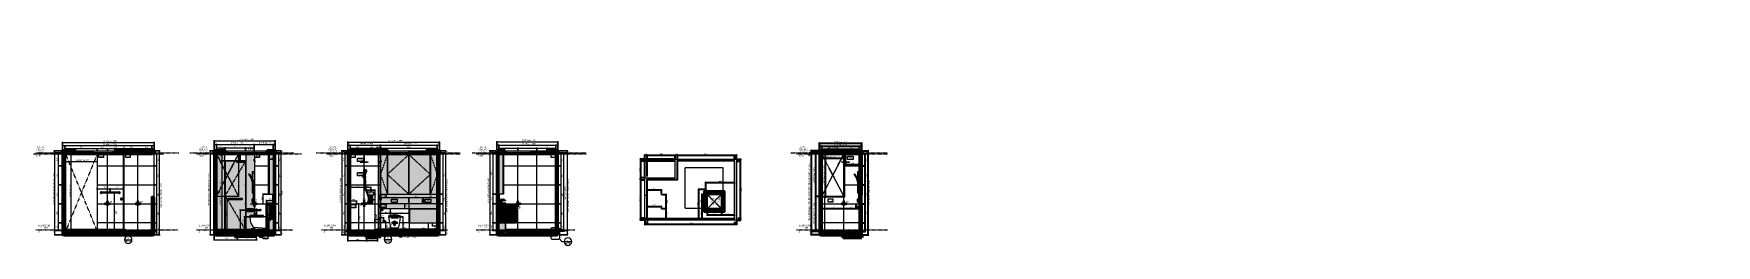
# Model space of a CAD drawing. Header units: millimetres. Extents: x -3813 to 49427, y -492 to 6205.
import ezdxf

# ---------------------------------------------------------------- set-up
doc = ezdxf.new("R2010")
doc.units = ezdxf.units.MM
for name, pattern in [('Centre', [30, 12, -6, 6, -6]), ('Dash', [6, 3, -3]), ('Dash1', [12, 6, -6]), ('Elevation Swings', [3, 2, -1]), ('Hidden', [6, 4, -2]), ('Hidden2', [3, 2, -1]), ('Overhead', [4, 2.5, -1.5])]:
    doc.linetypes.add(name, pattern=pattern)
for name, color, linetype, lineweight in [('A-_ANOT----_A', 7, 'Continuous', 9), ('A-_ANOT----_D', 7, 'Continuous', 9), ('A-_ANOT----_D-20', 7, 'Continuous', 9), ('A-_ANOTSYBL_E', 7, 'Continuous', 9), ('A-_ANOTTEXT_T', 7, 'Continuous', 9), ('A-_CEIL----_E', 7, 'Continuous', 18), ('A-_DETA----_E', 8, 'Continuous', 18), ('A-_DETA----_ED', 7, 'Continuous', 18), ('A-_DOOR----_E', 7, 'Continuous', 18), ('A-_FLOR----_E', 7, 'Continuous', 18), ('A-_FLORLEVL_E', 7, 'Continuous', 9), ('A-_FLORPATT_E', 7, 'Continuous', 50), ('A-_FURT----_E', 7, 'Continuous', 18), ('A-_FURT----_H', 7, 'Dash', 18), ('A-_GENM----_M', 7, 'Continuous', 18), ('A-_WALL----_A', 7, 'Continuous', 9), ('A-_WALL----_E', 1, 'Continuous', 18), ('A-_WALL----_H', 1, 'Continuous', 35), ('A-_WIND----_E', 7, 'Continuous', 18), ('A_--------_E-', 8, 'Continuous', 18), ('M-_SANIFIXR_A', 7, 'Continuous', 9), ('M-_SANIFIXR_E', 7, 'Continuous', 18)]:
    doc.layers.add(name, color=color, linetype=linetype, lineweight=lineweight)
doc.styles.add('AMGDT', font='AMGDT___.ttf', dxfattribs={"height": 50})
doc.styles.add('Arial', font='arial.ttf', dxfattribs={"width": 0.8, "height": 50})
doc.styles.add('Arial_1', font='arial.ttf', dxfattribs={"width": 0.8, "height": 40})
doc.styles.add('Arial_10', font='arial.ttf', dxfattribs={"width": 0.8, "height": 100})
doc.styles.add('Arial_2', font='arial.ttf', dxfattribs={"height": 60})
doc.styles.add('Arial_5', font='arial.ttf', dxfattribs={"width": 0.8, "height": 45})
doc.dimstyles.new('BSS_Diagonal_2_0mm_Arial_Left', dxfattribs={"dimscale": 304.8, "dimtxt": 40.810376, "dimasz": 0.065617, "dimexe": 0.065617, "dimexo": 0.065617, "dimgap": 0.045932, "dimtad": 1, "dimdec": 0, "dimzin": 0, "dimdsep": 46, "dimtxsty": 'Arial_1', "dimblk1": 'OBLIQUE', "dimblk2": 'OBLIQUE', "dimsah": 1, "dimcen": 0.09, "dimdle": 0.065617, "dimazin": 0, "dimtfac": 1, "dimtdec": 4, "dimtix": 1, "dimtmove": 0, "dimatfit": 3, "dimfxl": 1, "dimtvp": 1, "dimtolj": 1, "dimtzin": 0, "dimarcsym": 0})
doc.dimstyles.new('BSS_Diagonal_2_0mm_Arial_Left_1', dxfattribs={"dimscale": 304.8, "dimtxt": 40.810376, "dimasz": 0.065617, "dimexe": 0.065617, "dimexo": 0.065617, "dimgap": 0.045932, "dimtad": 1, "dimdec": 0, "dimzin": 0, "dimdsep": 46, "dimtxsty": 'Arial_1', "dimblk1": 'OBLIQUE', "dimblk2": 'OBLIQUE', "dimsah": 1, "dimcen": 0.09, "dimdle": 0.065617, "dimazin": 0, "dimtfac": 1, "dimtdec": 4, "dimtix": 1, "dimtmove": 1, "dimatfit": 3, "dimfxl": 1, "dimtvp": 1, "dimtolj": 1, "dimtzin": 0, "dimarcsym": 0})
doc.dimstyles.new('BSS_Diagonal_2_0mm_Arial_Right', dxfattribs={"dimscale": 304.8, "dimtxt": 40.810376, "dimasz": 0.065617, "dimexe": 0.065617, "dimexo": 0.065617, "dimgap": 0.045932, "dimtad": 1, "dimdec": 0, "dimzin": 0, "dimdsep": 46, "dimtxsty": 'Arial_1', "dimblk1": 'OBLIQUE', "dimblk2": 'OBLIQUE', "dimsah": 1, "dimcen": 0.09, "dimdle": 0.065617, "dimazin": 0, "dimtfac": 1, "dimtdec": 4, "dimtix": 1, "dimtmove": 0, "dimatfit": 3, "dimfxl": 1, "dimtvp": 1, "dimtolj": 1, "dimtzin": 0, "dimarcsym": 0})
doc.dimstyles.new('BSS_Diagonal_2_5mm_Arial_Left', dxfattribs={"dimscale": 304.8, "dimtxt": 51.01297, "dimasz": 0.065617, "dimexe": 0.065617, "dimexo": 0.065617, "dimgap": 0.065617, "dimtad": 1, "dimdec": 0, "dimzin": 0, "dimdsep": 46, "dimtxsty": 'Arial', "dimblk1": 'OBLIQUE', "dimblk2": 'OBLIQUE', "dimsah": 1, "dimcen": 0.09, "dimdle": 0.065617, "dimazin": 0, "dimtfac": 1, "dimtdec": 4, "dimtix": 1, "dimtmove": 0, "dimatfit": 3, "dimfxl": 1, "dimtvp": 1, "dimtolj": 1, "dimtzin": 0, "dimarcsym": 0})
doc.dimstyles.new('BSS_Diagonal_2_5mm_Arial_Left_1', dxfattribs={"dimscale": 304.8, "dimtxt": 51.01297, "dimasz": 0.065617, "dimexe": 0.065617, "dimexo": 0.065617, "dimgap": 0.065617, "dimtad": 1, "dimdec": 0, "dimzin": 0, "dimdsep": 46, "dimtxsty": 'Arial', "dimblk1": 'OBLIQUE', "dimblk2": 'OBLIQUE', "dimsah": 1, "dimcen": 0.09, "dimdle": 0.065617, "dimazin": 0, "dimtfac": 1, "dimtdec": 4, "dimtix": 1, "dimtmove": 1, "dimatfit": 3, "dimfxl": 1, "dimtvp": 1, "dimtolj": 1, "dimtzin": 0, "dimarcsym": 0})
pattern_1 = [(0, (7243.45, 225), (0, 600), []), (90, (7243.45, 225), (-600, 4e-14), [])]
pattern_2 = [(45, (-1464.525, 0), (-7.07107, 7.07107), [])]
pattern_3 = [(45, (198.498, 0), (-7.07107, 7.07107), [])]
pattern_4 = [(45, (-48.321, 0), (-7.07107, 7.07107), [])]
pattern_5 = [(45, (-107.99, 0), (-7.07107, 7.07107), [])]
pattern_6 = [(45, (-249.4, 0), (-7.07107, 7.07107), [])]

msp = doc.modelspace()

# ---------------------------------------------------------------- texts
at = {"layer": 'A-_ANOT----_A', "insert": (2968.7, 645.2), "char_height": 40, "width": 169.316, "attachment_point": 1, "style": 'Arial_1'}
msp.add_mtext('SF07A', dxfattribs=at)
at = {"layer": 'A-_ANOTSYBL_E', "char_height": 60, "attachment_point": 1, "style": 'Arial_2'}
for s, insert, width in [('A88', (-898.8, -340.5), 184.388), ('6', (-847.5, -233.5), 57.721), ('A88', (7322.7, -327.9), 184.388), ('6', (7373.9, -220.9), 57.721), ('A88', (13015.6, -397), 184.388), ('7', (13066.9, -290), 57.721)]:
    msp.add_mtext(s, dxfattribs=dict(at, insert=insert, width=width))
at = {"layer": 'A-_ANOTTEXT_T', "attachment_point": 1}
for s, insert, char_height, width, style in [('^I', (29343.4, 6204.5), 45, 54.515, 'Arial_5'), ('^I', (28810.3, 5735.1), 45, 84.979, 'Arial_5'), ('^I', (28818.2, 5335.1), 45, 75.359, 'Arial_5'), ('^I', (29143.7, 5004.5), 45, 296.624, 'Arial_5'), ('^I', (28850, 4604.5), 45, 36.878, 'Arial_5'), ('^I', (49427.4, 2358.9), 100, 503.46, 'Arial_10'), ('QZ03', (7196, 1082.7), 40, 137.249, 'Arial_1'), ('QZ03', (6236, 768), 40, 137.249, 'Arial_1'), ('QZ03', (7196, 778), 40, 137.249, 'Arial_1'), ('450 x 450', (17600, 1003.2), 50, 295.021, 'Arial'), ('ACCESS ', (17607.4, 923.8), 50, 296.304, 'Arial'), ('PANEL', (17630.7, 844.4), 50, 220.624, 'Arial'), ('^I', (48967, 911.7), 100, 445.738, 'Arial_10'), ('Logo', (3473.3, -216.4), 40, 123.139, 'Arial_1'), ('WEEP HOLE', (7882.3, -195.5), 50, 404.051, 'Arial')]:
    msp.add_mtext(s, dxfattribs=dict(at, insert=insert, char_height=char_height, width=width, style=style))
at = {"layer": 'A-_FLORLEVL_E', "char_height": 50, "attachment_point": 1, "style": 'Arial'}
for s, insert, width in [('2400', (-3739.4, 2361.7), 148.793), ('CEILING', (-3735.7, 2563.7), 270.65), ('FALSE', (-3688.1, 2643.1), 212.928), ('LEVEL', (-3684.9, 2484.4), 209.08), ('2400', (1411.4, 2361.7), 148.793), ('CEILING', (1415.2, 2563.7), 270.65), ('FALSE', (1462.8, 2643.1), 212.928), ('LEVEL', (1466, 2484.4), 209.08), ('2400', (5515.8, 2361.7), 148.793), ('CEILING', (5519.6, 2563.7), 270.65), ('FALSE', (5567.2, 2643.1), 212.928), ('LEVEL', (5570.4, 2484.4), 209.08), ('2400', (10256.7, 2361.7), 148.793), ('CEILING', (10260.5, 2563.7), 270.65), ('FALSE', (10308.1, 2643.1), 212.928), ('LEVEL', (10311.3, 2484.4), 209.08), ('2400', (20397.9, 2361.7), 148.793), ('CEILING', (20401.7, 2563.7), 270.65), ('FALSE', (20449.3, 2643.1), 212.928), ('LEVEL', (20452.5, 2484.4), 209.08), ('BEDROOM', (-3666, 163.7), 347.612), ('FFL', (-3477.6, 84.3), 119.291), ('BEDROOM', (1415.2, 163.7), 347.612), ('FFL', (1603.6, 84.3), 119.291), ('BEDROOM', (5372.4, 163.7), 347.612), ('FFL', (5560.8, 84.3), 119.291), ('BEDROOM', (10260.5, 163.7), 347.612), ('FFL', (10448.9, 84.3), 119.291), ('BEDROOM', (20401.7, 163.7), 347.612), ('FFL', (20590.1, 84.3), 119.291), ('0', (-3669.7, -38.3), 37.198), ('0', (1411.4, -38.3), 37.198), ('0', (5368.7, -38.3), 37.198), ('0', (10256.7, -38.3), 37.198), ('0', (20397.9, -38.3), 37.198)]:
    msp.add_mtext(s, dxfattribs=dict(at, insert=insert, width=width))
at = {"layer": 'A-_WALL----_A', "char_height": 40, "width": 125.705, "attachment_point": 1, "style": 'Arial_1'}
for insert in [(-1728.7, 2355.4), (-879.3, 2355.4), (3208.3, 2354.8), (6239.5, 2356), (12579, 2359.6), (21344.4, 943.1), (8824.2, 183.5)]:
    msp.add_mtext('TL03', dxfattribs=dict(at, insert=insert))
at = {"layer": 'M-_SANIFIXR_A', "char_height": 40, "attachment_point": 1, "style": 'Arial_1'}
for s, insert, width in [('SF03A', (6451, 2233.3), 169.316), ('SF03A', (21955.7, 2297.8), 169.316), ('SF06A', (6451, 1782.5), 169.316), ('SF04A', (6781.6, 1168.7), 169.316), ('SF01A', (7526, 936.4), 169.316), ('SF02A', (8593.9, 936.4), 169.316), ('SF02D', (6996.8, 307.1), 171.882), ('SW01B', (7529.6, 441.9), 189.84)]:
    msp.add_mtext(s, dxfattribs=dict(at, insert=insert, width=width))

# ---------------------------------------------------------------- blocks, each defined once
blk = doc.blocks.new('BSS_DR_ST Opening - 1000 x 2445mm-1428556-ELEVATION A')
at = {"layer": 'A-_DOOR----_E', "linetype": 'Dash1'}
for p, q in [((-1818, 0), (-2800, 2400)), ((-1800, 2400), (-2782, 0))]:
    blk.add_line(p, q, dxfattribs=at)
blk = doc.blocks.new('BSS_DR_ST Opening - 1000 x 2445mm-1428558-ELEVATION A')
at = {"layer": 'A-_DOOR----_E', "linetype": 'Dash1'}
for p, q in [((-1818, 0), (-2800, 2400)), ((-1800, 2400), (-2782, 0))]:
    blk.add_line(p, q, dxfattribs=at)
blk = doc.blocks.new('BSS_Shower Door Hand Rail - BSS_Shower Door Hand Rail-1428563-ELEVATION A')
at = {"layer": 'A-_GENM----_M'}
for points in [[(-1038, 963), (-1029, 966), (-1025, 975), (-1029, 984), (-1038, 987), (-1046, 984), (-1050, 975), (-1046, 966)], [(-1014, 975), (-1008, 975), (-1008, 987), (-1015, 987), (-1028, 987), (-1033, 987), (-1035, 987), (-1037, 987), (-1032, 986), (-1031, 985), (-1029, 984), (-1028, 983), (-1027, 981), (-1025, 978), (-1025, 975), (-1015, 975)], [(-1008, 963), (-1008, 975), (-1025, 975), (-1025, 972), (-1027, 969), (-1029, 966), (-1031, 964), (-1037, 963), (-1032, 963), (-1023, 963), (-1009, 963)], [(-980, 975), (-980, 987), (-1008, 987), (-1008, 975), (-980, 975)], [(-1004, 963), (-980, 963), (-980, 975), (-1008, 975), (-1008, 963)]]:
    blk.add_hatch(color=256, dxfattribs=at).paths.add_polyline_path(points)
for p, q in [((-980, 987), (-1008, 987)), ((-1008, 963), (-980, 963))]:
    blk.add_line(p, q, dxfattribs=at)
at = {"layer": 'A-_GENM----_M', "flags": 128}
for points in [[(-1050, 975), (-1050, 975), (-1050, 976), (-1050, 976), (-1050, 977), (-1050, 977), (-1050, 978), (-1050, 978), (-1049, 979), (-1049, 979), (-1049, 980), (-1049, 980), (-1049, 981), (-1048, 981), (-1048, 982), (-1048, 982), (-1048, 982), (-1047, 983), (-1047, 983), (-1047, 984), (-1046, 984), (-1046, 984), (-1045, 985), (-1045, 985), (-1045, 985), (-1044, 986), (-1044, 986), (-1043, 986), (-1043, 986), (-1042, 986), (-1042, 987), (-1042, 987), (-1041, 987), (-1041, 987), (-1040, 987), (-1040, 987), (-1039, 987), (-1039, 987), (-1038, 987), (-1038, 987), (-1038, 987)], [(-1038, 963), (-1038, 963), (-1038, 963), (-1039, 963), (-1039, 963), (-1040, 963), (-1040, 963), (-1041, 963), (-1041, 963), (-1042, 963), (-1042, 963), (-1043, 964), (-1043, 964), (-1044, 964), (-1044, 964), (-1045, 965), (-1045, 965), (-1045, 965), (-1046, 966), (-1046, 966), (-1046, 966), (-1047, 967), (-1047, 967), (-1047, 967), (-1048, 968), (-1048, 968), (-1048, 969), (-1049, 969), (-1049, 970), (-1049, 970), (-1049, 970), (-1049, 971), (-1049, 971), (-1050, 972), (-1050, 972), (-1050, 973), (-1050, 973), (-1050, 974), (-1050, 974), (-1050, 975), (-1050, 975)], [(-1037, 987), (-1037, 987), (-1037, 987), (-1037, 987), (-1037, 987), (-1037, 987), (-1036, 987), (-1036, 987), (-1036, 987), (-1035, 987), (-1035, 987), (-1034, 987), (-1034, 987), (-1033, 987), (-1032, 987), (-1032, 987), (-1031, 987), (-1030, 987), (-1029, 987), (-1028, 987), (-1028, 987), (-1027, 987), (-1026, 987), (-1025, 987), (-1024, 987), (-1023, 987), (-1022, 987), (-1021, 987), (-1019, 987), (-1018, 987), (-1017, 987), (-1016, 987), (-1015, 987), (-1014, 987), (-1013, 987), (-1011, 987), (-1010, 987), (-1009, 987), (-1008, 987), (-1008, 987)], [(-1008, 963), (-1009, 963), (-1010, 963), (-1011, 963), (-1012, 963), (-1013, 963), (-1015, 963), (-1016, 963), (-1017, 963), (-1018, 963), (-1019, 963), (-1020, 963), (-1021, 963), (-1022, 963), (-1023, 963), (-1024, 963), (-1025, 963), (-1026, 963), (-1027, 963), (-1028, 963), (-1029, 963), (-1030, 963), (-1031, 963), (-1031, 963), (-1032, 963), (-1033, 963), (-1033, 963), (-1034, 963), (-1035, 963), (-1035, 963), (-1035, 963), (-1036, 963), (-1036, 963), (-1037, 963), (-1037, 963), (-1037, 963), (-1037, 963), (-1037, 963), (-1037, 963), (-1038, 963)]]:
    blk.add_lwpolyline(points, dxfattribs=at)
at = {"layer": 'A-_GENM----_M', "lineweight": 35}
for start, end in [(0, 180), (180, 360)]:
    blk.add_arc((-1038, 975), 12.5, start, end, dxfattribs=at)
blk = doc.blocks.new('BSS_GOMGO_TR_GG-6108-600 - Chrome 000-1428575-ELEVATION A')
at = {"layer": 'A-_GENM----_M'}
h = blk.add_hatch(color=256, dxfattribs=at)
h.paths.add_polyline_path([(-1680, 1150), (-1674, 1151), (-1668, 1153), (-1662, 1157), (-1658, 1163), (-1657, 1165), (-1680, 1165), (-1683, 1166), (-1685, 1166), (-1687, 1168), (-1689, 1170), (-1690, 1172), (-1690, 1175), (-1690, 1178), (-1689, 1180), (-1687, 1182), (-1685, 1184), (-1683, 1185), (-1680, 1185), (-1657, 1185), (-1658, 1188), (-1663, 1193), (-1668, 1197), (-1674, 1199), (-1680, 1200), (-1687, 1199), (-1693, 1197), (-1698, 1193), (-1702, 1188), (-1704, 1181), (-1705, 1175), (-1704, 1169), (-1702, 1163), (-1698, 1157), (-1693, 1153), (-1686, 1151), (-1683, 1150)])
h.paths.add_polyline_path([(-1100, 1150), (-1093, 1151), (-1088, 1153), (-1082, 1157), (-1078, 1163), (-1076, 1169), (-1075, 1175), (-1076, 1181), (-1078, 1188), (-1082, 1193), (-1088, 1197), (-1094, 1199), (-1100, 1200), (-1106, 1199), (-1113, 1197), (-1118, 1193), (-1122, 1188), (-1123, 1185), (-1100, 1185), (-1097, 1185), (-1095, 1184), (-1093, 1182), (-1091, 1180), (-1090, 1178), (-1090, 1175), (-1090, 1172), (-1091, 1170), (-1093, 1168), (-1095, 1166), (-1097, 1165), (-1100, 1165), (-1123, 1165), (-1122, 1163), (-1118, 1157), (-1113, 1153), (-1106, 1151)])
blk.add_hatch(color=256, dxfattribs=at).paths.add_polyline_path([(-1656, 1165), (-1100, 1165), (-1097, 1165), (-1095, 1166), (-1093, 1168), (-1091, 1170), (-1090, 1172), (-1090, 1175), (-1090, 1178), (-1091, 1180), (-1093, 1182), (-1095, 1184), (-1097, 1185), (-1100, 1185), (-1680, 1185), (-1683, 1185), (-1685, 1184), (-1687, 1182), (-1689, 1180), (-1690, 1178), (-1690, 1175), (-1690, 1172), (-1689, 1170), (-1687, 1168), (-1685, 1166), (-1683, 1165), (-1680, 1165), (-1658, 1165)])
for p, q in [((-1100, 1185), (-1680, 1185)), ((-1680, 1165), (-1100, 1165))]:
    blk.add_line(p, q, dxfattribs=at)
for centre, start, end in [((-1680, 1175), 23.7806, 180), ((-1680, 1175), 180, 336.2194), ((-1100, 1175), 0, 156.2524), ((-1100, 1175), 203.7476, 0)]:
    blk.add_arc(centre, 25, start, end, dxfattribs=at)
for points, knots in [([(-1680, 1185), (-1681, 1185), (-1682, 1185), (-1684, 1184), (-1685, 1184), (-1686, 1183), (-1686, 1183), (-1687, 1182), (-1688, 1182), (-1688, 1181), (-1689, 1180), (-1689, 1179), (-1690, 1177), (-1690, 1175), (-1690, 1173), (-1689, 1171), (-1689, 1170), (-1688, 1169), (-1688, 1168), (-1687, 1168), (-1686, 1167), (-1685, 1166), (-1684, 1166), (-1684, 1166), (-1682, 1165), (-1681, 1165), (-1680, 1165)], [0, 0, 0, 0, 0.083333, 0.125, 0.166667, 0.1875, 0.208333, 0.25, 0.270833, 0.291667, 0.333333, 0.375, 0.416667, 0.5, 0.583333, 0.625, 0.666667, 0.708333, 0.729167, 0.75, 0.791667, 0.833333, 0.854167, 0.875, 0.916667, 1, 1, 1, 1]), ([(-1100, 1165), (-1099, 1165), (-1098, 1165), (-1096, 1166), (-1095, 1166), (-1094, 1167), (-1094, 1167), (-1093, 1168), (-1092, 1168), (-1092, 1169), (-1091, 1170), (-1091, 1171), (-1090, 1173), (-1090, 1175), (-1090, 1177), (-1091, 1179), (-1091, 1180), (-1092, 1181), (-1092, 1182), (-1093, 1182), (-1094, 1183), (-1094, 1183), (-1095, 1184), (-1096, 1184), (-1098, 1185), (-1099, 1185), (-1100, 1185)], [-1, -1, -1, -1, -0.916667, -0.875, -0.833333, -0.8125, -0.791667, -0.75, -0.729167, -0.708333, -0.666667, -0.625, -0.583333, -0.5, -0.416667, -0.375, -0.333333, -0.291667, -0.270833, -0.25, -0.208333, -0.1875, -0.166667, -0.125, -0.083333, 0, 0, 0, 0])]:
    blk.add_open_spline(points, degree=3, knots=knots, dxfattribs=at)
blk = doc.blocks.new('BSS_Shower Glass Door - 650_2200-1428577-ELEVATION A')
at = {"layer": 'A-_DOOR----_E'}
blk.add_hatch(color=256, dxfattribs=at).paths.add_polyline_path([(-965, -20), (-965, 2180), (-975, 2180), (-975, -20)])
at = {"layer": 'A-_DOOR----_E', "lineweight": 25}
for p, q in [((-965, 2180), (-975, 2180)), ((-975, -20), (-965, -20))]:
    blk.add_line(p, q, dxfattribs=at)
blk = doc.blocks.new('BSS_Ceiling Access Panel - 450 x 450MM-1428569-ELEVATION A')
at = {"layer": 'A-_GENM----_M', "lineweight": 35}
for p, q in [((-2525, 2409), (-2525, 2400)), ((-2462, 2409), (-2525, 2409)), ((-2525, 2400), (-2420, 2400)), ((-2480, 2460), (-2480, 2410)), ((-2455, 2460), (-2480, 2460)), ((-2480, 2410), (-2455, 2410)), ((-2479, 2411), (-2479, 2459)), ((-2479, 2459), (-2455, 2459)), ((-2455, 2411), (-2479, 2411)), ((-2447, 2422), (-2462, 2409)), ((-2455, 2459), (-2455, 2460)), ((-2455, 2410), (-2455, 2411)), ((-2433, 2422), (-2447, 2422)), ((-2420, 2422), (-2433, 2422)), ((-2433, 2422), (-2433, 2414)), ((-2433, 2414), (-2433, 2422)), ((-2433, 2414), (-2420, 2414)), ((-2420, 2414), (-2433, 2414)), ((-2420, 2414), (-2420, 2400)), ((-2420, 2400), (-2420, 2414)), ((-2420, 2400), (-1970, 2400)), ((-2408, 2411), (-2417, 2421)), ((-1985, 2409), (-2405, 2409)), ((-1973, 2421), (-1982, 2411)), ((-1957, 2422), (-1970, 2422)), ((-1970, 2400), (-1970, 2414)), ((-1970, 2414), (-1957, 2414)), ((-1957, 2414), (-1970, 2414)), ((-1970, 2414), (-1970, 2400)), ((-1970, 2400), (-1865, 2400)), ((-1957, 2414), (-1957, 2422)), ((-1943, 2422), (-1957, 2422)), ((-1957, 2422), (-1957, 2414)), ((-1928, 2409), (-1943, 2422)), ((-1910, 2460), (-1935, 2460)), ((-1935, 2460), (-1935, 2459)), ((-1935, 2459), (-1911, 2459)), ((-1911, 2411), (-1935, 2411)), ((-1935, 2411), (-1935, 2410)), ((-1935, 2410), (-1910, 2410)), ((-1865, 2409), (-1928, 2409)), ((-1911, 2459), (-1911, 2411)), ((-1910, 2410), (-1910, 2460)), ((-1865, 2400), (-1865, 2409))]:
    blk.add_line(p, q, dxfattribs=at)
for centre, radius, start, end in [((-2420, 2416), 6.34, 61.8185, 88.1815), ((-2404, 2415), 5.95, 225.9353, 260.5982), ((-1986, 2415), 5.95, 279.4018, 314.0647), ((-1970, 2416), 6.34, 91.8185, 118.1815)]:
    blk.add_arc(centre, radius, start, end, dxfattribs=at)
blk = doc.blocks.new('THRESHOLD - THRESHOLD-1459126-ELEVATION A')
at = {"layer": 'A-_FLOR----_E'}
blk.add_hatch(color=256, dxfattribs=at).paths.add_polyline_path([(-1750, -25), (-1750, 0), (-2830, 0), (-2830, -25), (-1800, -25)])
for p in [(-2830, 0), (-1750, -25)]:
    blk.add_line(p, (-1750, 0), dxfattribs=at)
blk = doc.blocks.new('Shower Ledge1 - Shower Ledge-1428297-ELEVATION B')
at = {"layer": 'A-_GENM----_M'}
for p, q in [((1450, 825), (1540, 825)), ((1450, 825), (1450, 813)), ((1570, 813), (1450, 813)), ((1555, 825), (1570, 825))]:
    blk.add_line(p, q, dxfattribs=at)
blk = doc.blocks.new('BSS_TECE_CHAIR BRACKET_9370228 - BSS_TECE_CHAIR BRACKET_9370228-1428561-ELEVATION B')
at = {"layer": 'A-_FURT----_E'}
h = blk.add_hatch(color=256, dxfattribs=at)
h.paths.add_polyline_path([(2042, 282), (2042, 290), (2035, 290), (2035, 282), (2041, 282)])
h.paths.add_polyline_path([(1990, 282), (1990, 290), (1970, 290), (1970, 282), (1982, 282)])
h = blk.add_hatch(color=256, dxfattribs=at)
h.paths.add_polyline_path([(1970, 275), (1990, 275), (1990, 282), (1970, 282), (1970, 275)])
h.paths.add_polyline_path([(2035, 275), (2042, 275), (2042, 282), (2035, 282), (2035, 275)])
h = blk.add_hatch(color=256, dxfattribs=at)
h.paths.add_polyline_path([(1992, -40), (2035, -40), (2035, 384), (1990, 384), (1990, -40)])
h.paths.add_polyline_path([(2012, 354), (2010, 354), (2007, 355), (2005, 357), (2004, 359), (2003, 361), (2002, 364), (2003, 367), (2004, 369), (2005, 371), (2007, 373), (2010, 374), (2012, 374), (2015, 374), (2017, 373), (2020, 371), (2021, 369), (2022, 367), (2022, 364), (2022, 361), (2021, 359), (2020, 357), (2017, 355), (2015, 354)])
for points in [[(2120, 334), (2120, 335), (2035, 335), (2035, 334), (2110, 334)], [(2074, 331), (2120, 332), (2120, 334), (2035, 334), (2035, 331), (2072, 331)], [(2170, 324), (2170, 384), (2040, 384), (2040, 383), (2169, 383), (2169, 324)], [(2041, 354), (2169, 354), (2169, 383), (2040, 383), (2040, 354)], [(2037, -45), (2037, -40), (1987, -40), (1987, -45), (2002, -45)]]:
    blk.add_hatch(color=256, dxfattribs=at).paths.add_polyline_path(points)
h = blk.add_hatch(color=256, dxfattribs=at)
h.paths.add_polyline_path([(2155, 334), (2169, 334), (2169, 335), (2166, 335), (2161, 335), (2156, 335), (2120, 335), (2120, 334), (2152, 334)])
h.paths.add_polyline_path([(2171, 334), (2172, 334), (2171, 335), (2170, 335), (2170, 334)])
h = blk.add_hatch(color=256, dxfattribs=at)
h.paths.add_polyline_path([(2120, 331), (2169, 332), (2169, 334), (2120, 334), (2120, 331)])
h.paths.add_polyline_path([(2170, 332), (2171, 332), (2172, 334), (2170, 334), (2170, 332)])
for p, q in [((1990, 290), (1970, 290)), ((1970, 275), (1990, 275)), ((1990, 384), (2035, 384)), ((1990, 384), (1990, -40)), ((2035, -40), (2035, 384)), ((2120, 335), (2035, 335)), ((2035, 331), (2120, 331)), ((2042, 290), (2035, 290)), ((2035, 275), (2042, 275)), ((2040, 383), (2040, 384)), ((2040, 384), (2170, 384)), ((2040, 354), (2040, 383)), ((2040, 383), (2169, 383)), ((2040, 354), (2169, 354)), ((2042, 290), (2042, 282)), ((2042, 282), (2042, 275)), ((2169, 383), (2169, 324)), ((2169, 324), (2170, 324)), ((2170, 384), (2170, 324)), ((1987, -40), (2037, -40)), ((1987, -40), (1987, -45)), ((2037, -45), (2037, -40))]:
    blk.add_line(p, q, dxfattribs=at)
at = {"layer": 'A-_FURT----_E', "flags": 128}
for points in [[(2120, 335), (2122, 335), (2124, 335), (2126, 335), (2128, 335), (2130, 335), (2132, 335), (2134, 335), (2136, 335), (2138, 335), (2139, 335), (2141, 335), (2143, 335), (2145, 335), (2147, 335), (2148, 335), (2150, 335), (2151, 335), (2153, 335), (2154, 335), (2156, 335), (2157, 335), (2159, 335), (2160, 335), (2161, 335), (2162, 335), (2163, 335), (2164, 335), (2165, 335), (2166, 335), (2167, 335), (2167, 335), (2168, 335), (2168, 335), (2169, 335)], [(2169, 335), (2169, 335), (2168, 335), (2167, 335), (2167, 335), (2166, 335), (2165, 335), (2164, 335), (2163, 335), (2162, 335), (2161, 335), (2160, 335), (2159, 335), (2158, 335), (2156, 335), (2155, 335), (2153, 335), (2152, 335), (2150, 335), (2149, 335), (2147, 335), (2145, 335), (2144, 335), (2142, 335), (2140, 335), (2138, 335), (2136, 335), (2134, 335), (2132, 335), (2130, 335), (2128, 335), (2127, 335), (2125, 335), (2123, 335), (2121, 335), (2120, 335)], [(2120, 331), (2122, 331), (2124, 331), (2126, 331), (2128, 331), (2130, 331), (2132, 331), (2134, 331), (2136, 331), (2138, 331), (2139, 331), (2141, 331), (2143, 331), (2145, 331), (2147, 331), (2148, 331), (2150, 331), (2151, 331), (2153, 331), (2154, 331), (2156, 331), (2157, 331), (2159, 331), (2160, 331), (2161, 331), (2162, 331), (2163, 331), (2164, 331), (2165, 331), (2166, 331), (2167, 331), (2167, 331), (2168, 331), (2168, 331), (2169, 331)], [(2169, 331), (2169, 331), (2168, 331), (2167, 331), (2167, 331), (2166, 331), (2165, 331), (2164, 331), (2163, 331), (2162, 331), (2161, 331), (2160, 331), (2159, 331), (2158, 331), (2156, 331), (2155, 331), (2153, 331), (2152, 331), (2150, 331), (2149, 331), (2147, 331), (2145, 331), (2144, 331), (2142, 331), (2140, 331), (2138, 331), (2136, 331), (2134, 331), (2132, 331), (2130, 331), (2128, 331), (2127, 331), (2125, 331), (2123, 331), (2121, 331), (2120, 331)], [(2170, 335), (2170, 335), (2170, 335), (2170, 335), (2170, 335), (2170, 335), (2170, 335), (2171, 335), (2171, 335), (2171, 335), (2171, 335), (2171, 335), (2171, 335), (2171, 335), (2171, 335), (2171, 335), (2171, 335), (2171, 335), (2171, 335), (2171, 335), (2171, 335), (2171, 335), (2172, 335), (2172, 335), (2172, 335), (2172, 335), (2172, 335), (2172, 334), (2172, 334), (2172, 334), (2172, 334), (2172, 334), (2172, 334), (2172, 334), (2172, 334), (2172, 334), (2172, 334), (2172, 334), (2172, 334), (2172, 334), (2172, 334)], [(2172, 334), (2172, 333), (2172, 333), (2172, 333), (2172, 333), (2172, 333), (2172, 333), (2172, 333), (2172, 333), (2172, 333), (2172, 333), (2172, 333), (2172, 333), (2172, 333), (2172, 332), (2172, 332), (2172, 332), (2172, 332), (2172, 332), (2171, 332), (2171, 332), (2171, 332), (2171, 332), (2171, 332), (2171, 332), (2171, 332), (2171, 332), (2171, 332), (2171, 332), (2171, 332), (2171, 332), (2171, 332), (2171, 332), (2170, 332), (2170, 332), (2170, 332), (2170, 331), (2170, 331), (2170, 331), (2170, 331), (2170, 331)]]:
    blk.add_lwpolyline(points, dxfattribs=at)
at = {"layer": 'A-_FURT----_E'}
for start, end in [(0, 180), (180, 0)]:
    blk.add_arc((2012, 364), 10, start, end, dxfattribs=at)
blk = doc.blocks.new('BSS_TECE_CONCEALED CISTERN_9370224 - BSS_TECE_CONCEALED CISTERN_9370224-1428562-ELEVATION B')
at = {"layer": 'M-_SANIFIXR_E'}
for points in [[(2164, 775), (2164, 780), (2034, 780), (2034, 775), (2120, 775)], [(2041, 770), (2164, 770), (2164, 775), (2034, 775), (2034, 770)], [(2091, 739), (2164, 739), (2164, 770), (2034, 770), (2034, 739), (2081, 739)], [(2160, 619), (2164, 619), (2164, 663), (2034, 663), (2034, 619), (2120, 619)], [(2041, 513), (2164, 513), (2164, 619), (2034, 619), (2034, 513)], [(2096, 710), (2099, 710), (2101, 711), (2103, 713), (2105, 715), (2106, 717), (2106, 720), (2106, 723), (2105, 725), (2103, 727), (2101, 729), (2098, 730), (2096, 730), (2094, 730), (2091, 729), (2089, 727), (2088, 725), (2087, 723), (2086, 720), (2087, 717), (2088, 715), (2089, 713), (2091, 711), (2094, 710)], [(2170, 619), (2170, 663), (2164, 663), (2164, 619)], [(1970, 290), (1990, 290), (1990, 327), (1970, 327), (1970, 291)], [(2034, 491), (2034, 492), (2033, 492), (2033, 491)], [(2034, 485), (2034, 491), (2033, 491), (2033, 485)], [(2033, 441), (2034, 441), (2034, 485), (2033, 485), (2033, 469)], [(2034, 440), (2034, 441), (2033, 441), (2033, 440)], [(2041, 469), (2164, 469), (2164, 513), (2034, 513), (2034, 469)], [(2164, 420), (2164, 469), (2034, 469), (2034, 420), (2120, 420)], [(2120, 397), (2164, 397), (2164, 420), (2034, 420), (2034, 397), (2114, 397)], [(2040, 382), (2040, 384), (2082, 384), (2082, 397), (2037, 397), (2037, 382), (2039, 382)], [(2040, 381), (2040, 382), (2037, 382), (2039, 382)], [(2121, 384), (2127, 384), (2127, 397), (2082, 397), (2082, 384), (2120, 384)], [(2170, 469), (2170, 513), (2164, 513), (2164, 469)]]:
    blk.add_hatch(color=256, dxfattribs=at).paths.add_polyline_path(points)
h = blk.add_hatch(color=256, dxfattribs=at)
h.paths.add_polyline_path([(2120, 663), (2164, 663), (2164, 739), (2034, 739), (2034, 663), (2041, 663)])
h.paths.add_polyline_path([(2096, 710), (2094, 710), (2091, 711), (2089, 713), (2088, 715), (2087, 717), (2086, 720), (2087, 723), (2088, 725), (2089, 727), (2091, 729), (2094, 730), (2096, 730), (2099, 730), (2101, 729), (2103, 727), (2105, 725), (2106, 723), (2106, 720), (2106, 717), (2105, 715), (2103, 713), (2101, 711), (2099, 710)])
h = blk.add_hatch(color=256, dxfattribs=at)
h.paths.add_polyline_path([(2042, 288), (2046, 288), (2059, 292), (2071, 299), (2082, 308), (2090, 318), (2097, 331), (2097, 332), (2048, 332), (2046, 331), (2040, 328), (2035, 327), (2035, 290), (2042, 290), (2042, 288)])
h.paths.add_polyline_path([(2057, 336), (2098, 336), (2101, 343), (2102, 354), (2062, 354), (2061, 349), (2058, 342), (2053, 336), (2057, 336)])
for p, q in [((2164, 780), (2034, 780)), ((2034, 775), (2034, 780)), ((2034, 770), (2034, 775)), ((2034, 740), (2034, 770)), ((2164, 770), (2034, 770)), ((2034, 663), (2034, 739)), ((2164, 739), (2034, 739)), ((2034, 619), (2034, 663)), ((2164, 663), (2034, 663)), ((2034, 513), (2034, 619)), ((2164, 619), (2034, 619)), ((2164, 780), (2164, 775)), ((2164, 775), (2164, 770)), ((2164, 770), (2164, 740)), ((2164, 739), (2164, 663)), ((2164, 619), (2164, 663)), ((2170, 663), (2164, 663)), ((2164, 619), (2164, 513)), ((2164, 619), (2170, 619)), ((2170, 663), (2170, 619)), ((1990, 327), (1970, 327)), ((2033, 491), (2033, 492)), ((2033, 492), (2034, 492)), ((2033, 485), (2033, 491)), ((2033, 491), (2034, 491)), ((2033, 441), (2033, 485)), ((2033, 485), (2034, 485)), ((2034, 441), (2033, 441)), ((2033, 440), (2033, 441)), ((2033, 440), (2034, 440)), ((2034, 469), (2034, 513)), ((2164, 513), (2034, 513)), ((2034, 420), (2034, 469)), ((2164, 469), (2034, 469)), ((2034, 397), (2034, 420)), ((2034, 397), (2164, 397)), ((2037, 397), (2037, 382)), ((2040, 382), (2037, 382)), ((2127, 384), (2127, 397)), ((2164, 469), (2164, 513)), ((2170, 513), (2164, 513)), ((2164, 469), (2164, 420)), ((2164, 469), (2170, 469)), ((2164, 420), (2164, 397)), ((2170, 513), (2170, 469))]:
    blk.add_line(p, q, dxfattribs=at)
at = {"layer": 'M-_SANIFIXR_E', "flags": 128}
for points in [[(2048, 332), (2047, 331), (2046, 331), (2045, 330), (2044, 329), (2043, 329), (2042, 329), (2041, 328), (2039, 328), (2038, 328), (2037, 327), (2036, 327), (2035, 327)], [(2040, 381), (2038, 382), (2037, 382)], [(2042, 288), (2043, 288), (2046, 288), (2049, 289), (2051, 290), (2054, 291), (2057, 291), (2059, 293), (2062, 294), (2064, 295), (2067, 296), (2069, 298), (2072, 299), (2074, 301), (2076, 303), (2078, 304), (2080, 306), (2082, 308), (2084, 310), (2086, 312), (2088, 315), (2089, 317), (2091, 319), (2092, 322), (2094, 324), (2095, 327), (2096, 329), (2097, 332)], [(2062, 354), (2062, 353), (2062, 352), (2061, 351), (2061, 350), (2061, 349), (2060, 348), (2060, 346), (2060, 345), (2059, 344), (2059, 343), (2058, 342), (2057, 341), (2057, 340), (2056, 339), (2055, 338), (2055, 337), (2054, 336), (2053, 336)], [(2099, 335), (2099, 337), (2100, 340), (2100, 342), (2101, 345), (2101, 348), (2102, 351), (2102, 353), (2102, 354)]]:
    blk.add_lwpolyline(points, dxfattribs=at)
at = {"layer": 'M-_SANIFIXR_E'}
for start, end in [(0, 180), (180, 0)]:
    blk.add_arc((2096, 720), 10, start, end, dxfattribs=at)
blk = doc.blocks.new('BSS_Shower Door Hand Rail - BSS_Shower Door Hand Rail-1428563-ELEVATION B')
at = {"layer": 'A-_GENM----_M'}
for points in [[(757, 960), (761, 961), (766, 963), (757, 963), (754, 963), (751, 965), (749, 966), (746, 969), (745, 972), (745, 975), (745, 978), (747, 981), (749, 984), (752, 986), (754, 987), (758, 987), (759, 987), (765, 987), (765, 988), (765, 988), (761, 989), (757, 990), (754, 989), (750, 988), (747, 985), (745, 982), (743, 979), (742, 975), (743, 971), (745, 967), (747, 964), (750, 962), (754, 961)], [(757, 963), (759, 963), (764, 963), (787, 963), (787, 975), (745, 975), (746, 972), (747, 969), (749, 966), (751, 964), (754, 963), (757, 963)], [(1152, 975), (1152, 987), (787, 987), (787, 975), (1136, 975)], [(1109, 963), (1152, 963), (1152, 975), (787, 975), (787, 963), (1096, 963)], [(1183, 975), (1195, 975), (1194, 979), (1193, 982), (1191, 984), (1188, 986), (1185, 987), (1182, 987), (1179, 987), (1178, 987), (1166, 987), (1155, 987), (1152, 987), (1152, 975), (1182, 975)], [(1152, 963), (1156, 963), (1168, 963), (1184, 963), (1186, 963), (1189, 965), (1191, 966), (1194, 969), (1195, 972), (1195, 975), (1152, 975), (1152, 963)], [(1182, 960), (1186, 961), (1190, 962), (1194, 965), (1195, 967), (1197, 972), (1197, 975), (1197, 979), (1195, 982), (1193, 986), (1190, 988), (1186, 989), (1182, 990), (1178, 989), (1174, 987), (1174, 987), (1179, 987), (1180, 987), (1186, 987), (1189, 986), (1192, 983), (1194, 981), (1195, 978), (1195, 975), (1194, 972), (1193, 968), (1191, 966), (1189, 964), (1186, 963), (1182, 963), (1177, 963), (1174, 963), (1175, 962), (1179, 961)]]:
    blk.add_hatch(color=256, dxfattribs=at).paths.add_polyline_path(points)
h = blk.add_hatch(color=256, dxfattribs=at)
h.paths.add_polyline_path([(761, 987), (761, 987), (760, 987)])
h.paths.add_polyline_path([(781, 975), (787, 975), (787, 987), (765, 987), (762, 987), (759, 987), (757, 987), (754, 987), (751, 986), (748, 983), (746, 981), (745, 978), (745, 975), (781, 975)])
for p, q in [((1152, 987), (787, 987)), ((787, 963), (1152, 963))]:
    blk.add_line(p, q, dxfattribs=at)
at = {"layer": 'A-_GENM----_M', "flags": 128}
for points in [[(787, 987), (786, 987), (785, 987), (784, 987), (783, 987), (782, 987), (780, 987), (779, 987), (778, 987), (777, 987), (776, 987), (775, 987), (774, 987), (773, 987), (772, 987), (771, 987), (770, 987), (769, 987), (768, 987), (767, 987), (766, 987), (765, 987), (764, 987), (764, 987), (763, 987), (762, 987), (762, 987), (761, 987), (760, 987), (760, 987), (760, 987), (759, 987), (759, 987), (758, 987), (758, 987), (758, 987), (758, 987), (758, 987), (758, 987), (757, 987), (757, 987)], [(757, 963), (758, 963), (758, 963), (758, 963), (758, 963), (758, 963), (758, 963), (759, 963), (759, 963), (759, 963), (760, 963), (760, 963), (761, 963), (761, 963), (762, 963), (763, 963), (763, 963), (764, 963), (765, 963), (766, 963), (767, 963), (767, 963), (768, 963), (769, 963), (770, 963), (771, 963), (772, 963), (773, 963), (774, 963), (776, 963), (777, 963), (778, 963), (779, 963), (780, 963), (781, 963), (782, 963), (784, 963), (785, 963), (786, 963), (787, 963), (787, 963)], [(1182, 987), (1182, 987), (1182, 987), (1182, 987), (1182, 987), (1182, 987), (1182, 987), (1181, 987), (1181, 987), (1181, 987), (1180, 987), (1180, 987), (1179, 987), (1179, 987), (1178, 987), (1177, 987), (1177, 987), (1176, 987), (1175, 987), (1174, 987), (1173, 987), (1173, 987), (1172, 987), (1171, 987), (1170, 987), (1169, 987), (1168, 987), (1167, 987), (1166, 987), (1164, 987), (1163, 987), (1162, 987), (1161, 987), (1160, 987), (1159, 987), (1158, 987), (1156, 987), (1155, 987), (1154, 987), (1153, 987), (1152, 987)], [(1152, 963), (1154, 963), (1155, 963), (1156, 963), (1157, 963), (1158, 963), (1160, 963), (1161, 963), (1162, 963), (1163, 963), (1164, 963), (1165, 963), (1166, 963), (1167, 963), (1168, 963), (1169, 963), (1170, 963), (1171, 963), (1172, 963), (1173, 963), (1174, 963), (1175, 963), (1176, 963), (1176, 963), (1177, 963), (1178, 963), (1178, 963), (1179, 963), (1180, 963), (1180, 963), (1180, 963), (1181, 963), (1181, 963), (1182, 963), (1182, 963), (1182, 963), (1182, 963), (1182, 963), (1182, 963), (1182, 963), (1182, 963)]]:
    blk.add_lwpolyline(points, dxfattribs=at)
at = {"layer": 'A-_GENM----_M'}
for centre, start, end in [((757, 975), 56.1607, 180), ((757, 975), 180, 303.0905), ((1182, 975), 0, 123.8359), ((1182, 975), 236.5448, 0)]:
    blk.add_arc(centre, 15, start, end, dxfattribs=at)
blk = doc.blocks.new('BSS_BASIN CABINET_C5-MASTER BATH - BSS_BASIN CABINET_C5-MASTER BATH-1443924-ELEVATION B')
at = {"layer": 'A-_GENM----_M'}
blk.add_hatch(color=256, dxfattribs=at).paths.add_polyline_path([(1970, 675), (1970, 805), (2170, 805), (2170, 825), (1950, 825), (1950, 675), (1955, 675)])
at = {"layer": 'A-_GENM----_M', "lineweight": 35}
for p, q in [((1950, 825), (1950, 675)), ((2170, 825), (1950, 825)), ((1950, 675), (1970, 675)), ((1970, 675), (1970, 805)), ((1970, 805), (2170, 805)), ((2170, 805), (2170, 825))]:
    blk.add_line(p, q, dxfattribs=at)
blk = doc.blocks.new('BSS_MIRROR CABINET_C5-MASTER BATH - BSS_MIRROR CABINET_C5-MASTER BATH-1428565-ELEVATION B')
at = {"layer": 'A-_FURT----_E'}
for points in [[(2040, 1125), (2040, 2380), (2020, 2380), (2020, 1125)], [(2040, 1125), (2170, 1125), (2170, 2380), (2040, 2380), (2040, 1286)], [(2045, 2380), (2085, 2380), (2085, 2400), (2045, 2400)]]:
    blk.add_hatch(color=256, dxfattribs=at).paths.add_polyline_path(points)
for p, q in [((2020, 1125), (2020, 2380)), ((2020, 2380), (2040, 2380)), ((2040, 2380), (2040, 1125)), ((2040, 1125), (2040, 2380)), ((2040, 2380), (2170, 2380)), ((2045, 2400), (2045, 2380)), ((2085, 2400), (2045, 2400)), ((2045, 2380), (2085, 2380)), ((2085, 2380), (2085, 2400)), ((2170, 2380), (2170, 1125)), ((2020, 1125), (2040, 1125)), ((2040, 1125), (2170, 1125))]:
    blk.add_line(p, q, dxfattribs=at)
blk = doc.blocks.new('BSS_MONIC_BIB TAP_T-4L - BIB TAP-1378976-ELEVATION B')
at = {"layer": 'M-_SANIFIXR_E'}
for points in [[(1971, 264), (1971, 275), (1970, 275), (1970, 265)], [(1972, 264), (1972, 275), (1971, 275), (1971, 265)], [(1973, 264), (1973, 275), (1972, 275), (1972, 265), (1973, 265)]]:
    blk.add_hatch(color=256, dxfattribs=at).paths.add_polyline_path(points)
for p, q in [((1970, 265), (1971, 264)), ((1971, 275), (1971, 264)), ((1971, 265), (1972, 264)), ((1972, 275), (1972, 264)), ((1972, 265), (1973, 264)), ((1973, 275), (1973, 264))]:
    blk.add_line(p, q, dxfattribs=at)
blk = doc.blocks.new('BSS_GESSI_SM_49079 - 29046000-1428573-ELEVATION B')
at = {"layer": 'M-_SANIFIXR_E'}
blk.add_hatch(color=256, dxfattribs=at).paths.add_polyline_path([(1570, 854), (1570, 854), (1570, 899)])
for p, q in [((1555, 854), (1555, 1074)), ((1555, 1074), (1570, 1074)), ((1542, 971), (1498, 971)), ((1498, 950), (1498, 971)), ((1498, 879), (1498, 950)), ((1498, 879), (1506, 879)), ((1507, 879), (1511, 910)), ((1511, 915), (1511, 910)), ((1538, 1023), (1522, 1023)), ((1522, 1023), (1522, 999)), ((1522, 999), (1538, 999)), ((1547, 934), (1530, 934)), ((1530, 925), (1547, 925)), ((1551, 1022), (1539, 1022)), ((1539, 1022), (1539, 1022)), ((1539, 1022), (1539, 1000)), ((1539, 1000), (1551, 1000)), ((1542, 971), (1542, 950)), ((1547, 943), (1547, 934)), ((1547, 925), (1547, 934)), ((1555, 972), (1550, 972)), ((1550, 928), (1555, 928)), ((1552, 1016), (1551, 1021)), ((1551, 1021), (1551, 1001)), ((1551, 1001), (1552, 1006)), ((1552, 1016), (1552, 1006)), ((1554, 1021), (1553, 1016)), ((1553, 1016), (1553, 1006)), ((1553, 1006), (1554, 1001)), ((1554, 1021), (1554, 1001)), ((1555, 1022), (1555, 1022)), ((1555, 1000), (1555, 1000)), ((1555, 854), (1570, 854))]:
    blk.add_line(p, q, dxfattribs=at)
at = {"layer": 'M-_SANIFIXR_E', "flags": 128}
for points in [[(1530, 925), (1529, 925), (1528, 925), (1527, 924), (1527, 924), (1526, 924), (1525, 924), (1524, 924), (1524, 924), (1523, 923), (1522, 923), (1522, 923), (1521, 923), (1520, 922), (1520, 922), (1519, 921), (1519, 921), (1518, 921), (1517, 920), (1517, 920), (1516, 919), (1516, 918), (1515, 918), (1515, 917), (1514, 917), (1514, 916), (1514, 915), (1513, 915), (1513, 914), (1513, 914), (1512, 913), (1512, 912), (1512, 911), (1512, 911), (1511, 910)], [(1538, 1023), (1538, 1023), (1538, 1023), (1538, 1023), (1538, 1023), (1538, 1023), (1538, 1023), (1538, 1023), (1538, 1023), (1538, 1023), (1539, 1023), (1539, 1023), (1539, 1023), (1539, 1023), (1539, 1023), (1539, 1023), (1539, 1023), (1539, 1023), (1539, 1023), (1539, 1023), (1539, 1023), (1539, 1023), (1539, 1023), (1539, 1022), (1539, 1022), (1539, 1022), (1539, 1022), (1539, 1022), (1539, 1022), (1539, 1022), (1539, 1022), (1539, 1022), (1539, 1022)], [(1539, 1000), (1539, 1000), (1539, 1000), (1539, 1000), (1539, 1000), (1539, 1000), (1539, 1000), (1539, 1000), (1539, 1000), (1539, 1000), (1539, 1000), (1539, 1000), (1539, 1000), (1539, 1000), (1539, 1000), (1539, 1000), (1539, 1000), (1539, 1000), (1539, 999), (1539, 999), (1539, 999), (1539, 999), (1539, 999), (1539, 999), (1539, 999), (1539, 999), (1539, 999), (1539, 999), (1539, 999), (1539, 999), (1539, 999), (1538, 999), (1538, 999), (1538, 999), (1538, 999), (1538, 999), (1538, 999), (1538, 999), (1538, 999), (1538, 999), (1538, 999)], [(1539, 1000), (1539, 1000), (1539, 1000), (1539, 1000), (1539, 1001), (1539, 1001), (1539, 1001), (1539, 1001), (1539, 1001), (1539, 1001), (1539, 1001), (1539, 1001), (1539, 1002), (1539, 1002), (1539, 1002), (1539, 1002), (1539, 1002), (1539, 1003), (1539, 1003), (1539, 1003), (1539, 1004), (1539, 1004), (1539, 1004), (1539, 1005), (1539, 1005), (1539, 1005), (1539, 1006), (1539, 1006), (1539, 1006), (1539, 1007), (1539, 1007), (1539, 1008), (1539, 1008), (1539, 1008), (1539, 1009), (1539, 1009), (1539, 1010), (1539, 1010), (1539, 1010), (1539, 1011), (1539, 1011), (1539, 1012), (1539, 1012), (1539, 1013), (1539, 1013), (1539, 1013), (1539, 1014), (1539, 1014), (1539, 1015), (1539, 1015), (1539, 1015), (1539, 1016), (1539, 1016), (1539, 1017), (1539, 1017), (1539, 1017), (1539, 1018), (1539, 1018), (1539, 1018), (1539, 1019), (1539, 1019), (1539, 1019), (1539, 1019), (1539, 1020), (1539, 1020), (1539, 1020), (1539, 1020), (1539, 1021), (1539, 1021), (1539, 1021), (1539, 1021), (1539, 1021), (1539, 1021), (1539, 1021), (1539, 1021), (1539, 1022), (1539, 1022), (1539, 1022), (1539, 1022), (1539, 1022)], [(1539, 1022), (1539, 1022), (1539, 1022), (1539, 1022), (1539, 1021), (1539, 1021), (1539, 1021), (1539, 1021), (1539, 1021), (1539, 1021), (1539, 1021), (1539, 1021), (1539, 1020), (1539, 1020), (1539, 1020)], [(1539, 1022), (1539, 1022), (1539, 1022), (1539, 1022), (1539, 1022), (1539, 1022), (1539, 1022), (1539, 1022)], [(1539, 1002), (1539, 1002), (1539, 1001), (1539, 1001), (1539, 1001), (1539, 1001), (1539, 1001), (1539, 1001), (1539, 1001), (1539, 1001), (1539, 1000), (1539, 1000), (1539, 1000), (1539, 1000), (1539, 1000)], [(1542, 971), (1543, 971), (1544, 971), (1545, 971), (1545, 972), (1546, 972), (1547, 972), (1548, 972), (1549, 972), (1550, 972), (1550, 972)], [(1550, 928), (1549, 928), (1548, 928), (1547, 928), (1547, 928)], [(1551, 1022), (1551, 1022), (1551, 1022), (1551, 1022), (1551, 1022), (1551, 1022), (1551, 1022), (1551, 1022), (1551, 1022), (1551, 1022), (1551, 1022), (1551, 1022), (1551, 1022), (1551, 1021), (1551, 1021), (1551, 1021), (1551, 1021), (1551, 1021), (1551, 1021), (1551, 1021), (1551, 1021), (1551, 1021), (1551, 1021), (1551, 1021), (1551, 1021), (1551, 1021), (1551, 1021), (1551, 1021), (1551, 1021), (1551, 1021), (1551, 1021), (1551, 1021)], [(1551, 1001), (1551, 1001), (1551, 1001), (1551, 1001), (1551, 1001), (1551, 1001), (1551, 1001), (1551, 1001), (1551, 1001), (1551, 1001), (1551, 1001), (1551, 1001), (1551, 1001), (1551, 1001), (1551, 1001), (1551, 1001), (1551, 1001), (1551, 1001), (1551, 1000), (1551, 1000), (1551, 1000), (1551, 1000), (1551, 1000), (1551, 1000), (1551, 1000), (1551, 1000), (1551, 1000), (1551, 1000), (1551, 1000), (1551, 1000), (1551, 1000), (1551, 1000)], [(1552, 1016), (1552, 1016), (1552, 1016), (1552, 1016), (1552, 1016), (1552, 1016), (1552, 1016), (1552, 1016), (1552, 1016), (1552, 1016), (1552, 1016), (1552, 1016), (1552, 1016), (1552, 1016), (1553, 1016), (1553, 1016), (1553, 1016), (1553, 1016), (1553, 1016), (1553, 1016), (1553, 1016), (1553, 1016), (1553, 1016), (1553, 1016), (1553, 1016), (1553, 1016), (1553, 1016), (1553, 1016), (1553, 1016), (1553, 1016), (1553, 1016), (1553, 1016), (1553, 1016), (1553, 1016), (1553, 1016), (1553, 1016), (1553, 1016), (1553, 1016), (1553, 1016), (1553, 1016), (1553, 1016), (1553, 1016), (1553, 1016), (1553, 1016), (1553, 1016), (1553, 1016), (1553, 1016), (1553, 1016), (1553, 1016), (1553, 1016), (1553, 1016), (1553, 1016), (1553, 1016), (1553, 1016), (1553, 1016), (1553, 1016), (1553, 1016), (1553, 1016), (1553, 1016), (1553, 1016), (1553, 1016), (1553, 1016), (1553, 1016), (1553, 1016), (1553, 1016), (1553, 1016), (1553, 1016)], [(1553, 1006), (1553, 1006), (1553, 1006), (1553, 1006), (1553, 1006), (1553, 1006), (1553, 1006), (1553, 1006), (1553, 1006), (1553, 1006), (1553, 1006), (1553, 1006), (1553, 1006), (1553, 1006), (1553, 1006), (1553, 1006), (1553, 1006), (1553, 1006), (1553, 1006), (1553, 1006), (1553, 1006), (1553, 1006), (1553, 1006), (1553, 1006), (1553, 1006), (1553, 1006), (1553, 1006), (1553, 1006), (1553, 1006), (1553, 1006), (1553, 1006), (1553, 1006), (1553, 1006), (1553, 1006), (1553, 1006), (1553, 1006), (1553, 1006), (1553, 1006), (1553, 1006), (1553, 1006), (1553, 1006), (1553, 1006), (1553, 1006), (1553, 1006), (1553, 1006), (1553, 1006), (1553, 1006), (1553, 1006), (1553, 1006), (1553, 1006), (1553, 1006), (1553, 1006), (1553, 1006), (1552, 1006), (1552, 1006), (1552, 1006), (1552, 1006), (1552, 1006), (1552, 1006), (1552, 1006), (1552, 1006), (1552, 1006), (1552, 1006), (1552, 1006), (1552, 1006), (1552, 1006), (1552, 1006)], [(1554, 1021), (1554, 1021), (1554, 1021), (1554, 1021), (1554, 1021), (1554, 1021), (1554, 1021), (1554, 1021), (1554, 1021), (1554, 1021), (1554, 1021), (1554, 1021), (1554, 1021), (1554, 1021), (1554, 1021), (1554, 1021), (1554, 1021), (1554, 1021), (1554, 1021), (1554, 1021), (1554, 1021), (1554, 1021), (1554, 1022), (1554, 1022), (1554, 1022), (1554, 1022), (1554, 1022), (1554, 1022), (1554, 1022), (1554, 1022), (1554, 1022), (1555, 1022), (1555, 1022), (1555, 1022), (1555, 1022), (1555, 1022)], [(1555, 1000), (1555, 1000), (1555, 1000), (1555, 1000), (1555, 1000), (1554, 1000), (1554, 1000), (1554, 1000), (1554, 1000), (1554, 1000), (1554, 1000), (1554, 1000), (1554, 1000), (1554, 1000), (1554, 1001), (1554, 1001), (1554, 1001), (1554, 1001), (1554, 1001), (1554, 1001), (1554, 1001), (1554, 1001), (1554, 1001), (1554, 1001), (1554, 1001), (1554, 1001), (1554, 1001), (1554, 1001), (1554, 1001), (1554, 1001), (1554, 1001), (1554, 1001), (1554, 1001), (1554, 1001), (1554, 1001), (1554, 1001)]]:
    blk.add_lwpolyline(points, dxfattribs=at)
at = {"layer": 'M-_SANIFIXR_E'}
for points in [[(1511, 915), (1511, 909), (1509, 897), (1507, 885), (1506, 879)], [(1506, 879), (1507, 879), (1507, 879), (1507, 879), (1507, 879)], [(1542, 950), (1542, 948), (1543, 945), (1545, 944), (1547, 943)]]:
    blk.add_open_spline(points, degree=3, dxfattribs=at)
blk.add_open_spline([(1530, 934), (1529, 934), (1528, 934), (1526, 933), (1525, 933), (1524, 933), (1523, 932), (1522, 931), (1521, 931), (1520, 930), (1519, 929), (1518, 928), (1517, 927), (1514, 923), (1512, 918), (1511, 915)], degree=3, knots=[-1, -1, -1, -1, -0.916667, -0.875, -0.833333, -0.791667, -0.75, -0.708333, -0.666667, -0.625, -0.583333, -0.541667, -0.5, -0.333333, 0, 0, 0, 0], dxfattribs=at)
blk = doc.blocks.new('BSS_GESSI_SH_63352 - Default - please load Revit Family Type Catalog-1428574-ELEVATION B')
at = {"layer": 'A_--------_E-'}
for points in [[(1110, 2381), (1119, 2381), (1119, 2400), (1091, 2400), (1092, 2391), (1091, 2381), (1110, 2381)], [(1130, 2181), (1131, 2181), (1131, 2196), (1123, 2196), (1123, 2188), (1115, 2188), (1115, 2196), (1107, 2196), (1107, 2181), (1129, 2181)], [(1112, 2180), (1119, 2180), (1119, 2181), (1107, 2181), (1109, 2180), (1111, 2180)], [(1108, 2200), (1129, 2200), (1129, 2381), (1108, 2381), (1109, 2318), (1109, 2244), (1108, 2205)], [(1122, 2410), (1129, 2410), (1129, 2419), (1109, 2419), (1109, 2410), (1121, 2410)], [(1109, 2196), (1118, 2196), (1118, 2198), (1109, 2198), (1109, 2196)], [(1110, 2198), (1111, 2198), (1111, 2200), (1110, 2200), (1110, 2198)], [(1119, 2198), (1128, 2198), (1128, 2199), (1127, 2199), (1128, 2199), (1128, 2200), (1111, 2200), (1111, 2198), (1119, 2198)], [(1119, 2188), (1123, 2188), (1123, 2196), (1115, 2196), (1115, 2188), (1116, 2188)], [(1126, 2196), (1129, 2196), (1129, 2198), (1118, 2198), (1118, 2196), (1125, 2196)], [(1143, 2381), (1146, 2381), (1146, 2398), (1146, 2400), (1119, 2400), (1119, 2381), (1142, 2381)], [(1128, 2180), (1129, 2180), (1131, 2181), (1119, 2181), (1119, 2180), (1126, 2180)]]:
    blk.add_hatch(color=256, dxfattribs=at).paths.add_polyline_path(points)
h = blk.add_hatch(color=256, dxfattribs=at)
h.paths.add_polyline_path([(1130, 2200), (1130, 2200), (1129, 2245), (1129, 2200)])
h.paths.add_polyline_path([(1129, 2330), (1130, 2381), (1129, 2381), (1129, 2336)])
for p, q in [((994, 2148), (994, 2139)), ((995, 2147), (996, 2148)), ((995, 2147), (995, 2146)), ((1018, 2139), (1018, 2136)), ((1021, 2139), (1021, 2136)), ((1026, 2136), (1026, 2139)), ((1026, 2136), (1026, 2139)), ((1030, 2139), (1030, 2136)), ((1030, 2139), (1030, 2136)), ((1035, 2136), (1035, 2139)), ((1037, 2139), (1037, 2136)), ((1042, 2136), (1042, 2139)), ((1045, 2139), (1045, 2136)), ((1045, 2139), (1045, 2136)), ((1045, 2139), (1045, 2136)), ((1045, 2139), (1045, 2136)), ((1050, 2136), (1050, 2139)), ((1050, 2136), (1050, 2139)), ((1050, 2136), (1050, 2138)), ((1050, 2136), (1050, 2138)), ((1051, 2139), (1051, 2136)), ((1054, 2139), (1054, 2136)), ((1057, 2139), (1057, 2136)), ((1062, 2136), (1062, 2139)), ((1062, 2136), (1062, 2139)), ((1063, 2139), (1063, 2136)), ((1064, 2139), (1064, 2136)), ((1064, 2139), (1064, 2136)), ((1069, 2136), (1069, 2139)), ((1072, 2139), (1072, 2136)), ((1073, 2139), (1073, 2136)), ((1078, 2139), (1078, 2136)), ((1078, 2139), (1078, 2136)), ((1078, 2136), (1078, 2139)), ((1078, 2136), (1078, 2139)), ((1083, 2136), (1083, 2139)), ((1083, 2136), (1083, 2138)), ((1084, 2139), (1084, 2136)), ((1084, 2139), (1084, 2136)), ((1084, 2139), (1084, 2136)), ((1087, 2139), (1087, 2136)), ((1091, 2400), (1091, 2381)), ((1092, 2139), (1092, 2136)), ((1092, 2136), (1092, 2139)), ((1097, 2139), (1097, 2136)), ((1097, 2136), (1097, 2139)), ((1102, 2163), (1102, 2155)), ((1102, 2139), (1102, 2136)), ((1102, 2136), (1102, 2139)), ((1104, 2175), (1104, 2163)), ((1107, 2196), (1107, 2181)), ((1107, 2139), (1107, 2136)), ((1107, 2139), (1107, 2136)), ((1107, 2136), (1107, 2139)), ((1108, 2381), (1108, 2200)), ((1109, 2419), (1109, 2410)), ((1109, 2198), (1109, 2195)), ((1109, 2180), (1109, 2180)), ((1110, 2200), (1110, 2198)), ((1111, 2139), (1111, 2136)), ((1116, 2136), (1116, 2139)), ((1117, 2139), (1117, 2136)), ((1117, 2136), (1117, 2139)), ((1117, 2136), (1117, 2139)), ((1117, 2138), (1117, 2139)), ((1122, 2139), (1122, 2136)), ((1122, 2139), (1122, 2136)), ((1122, 2136), (1122, 2139)), ((1127, 2139), (1127, 2136)), ((1127, 2136), (1127, 2139)), ((1127, 2136), (1127, 2138)), ((1127, 2138), (1127, 2136)), ((1128, 2198), (1128, 2200)), ((1129, 2410), (1129, 2419)), ((1129, 2195), (1129, 2198)), ((1129, 2180), (1129, 2180)), ((1130, 2200), (1130, 2381)), ((1131, 2181), (1131, 2196)), ((1132, 2136), (1132, 2139)), ((1133, 2139), (1133, 2136)), ((1135, 2163), (1135, 2175)), ((1136, 2155), (1136, 2163)), ((1136, 2139), (1136, 2136)), ((1141, 2136), (1141, 2139)), ((1142, 2136), (1142, 2139)), ((1146, 2381), (1146, 2400)), ((1147, 2136), (1147, 2139)), ((1149, 2136), (1149, 2139)), ((1149, 2136), (1149, 2139)), ((1150, 2139), (1150, 2136)), ((1152, 2139), (1152, 2136)), ((1157, 2136), (1157, 2139)), ((1159, 2139), (1159, 2136)), ((1164, 2136), (1164, 2139)), ((1165, 2139), (1165, 2136)), ((1165, 2139), (1165, 2136)), ((1170, 2139), (1170, 2136)), ((1175, 2136), (1175, 2139)), ((1175, 2136), (1175, 2139)), ((1180, 2139), (1180, 2136)), ((1180, 2139), (1180, 2136)), ((1180, 2139), (1180, 2136)), ((1185, 2136), (1185, 2139)), ((1189, 2136), (1189, 2139)), ((1189, 2136), (1189, 2139)), ((1194, 2139), (1194, 2136)), ((1194, 2139), (1194, 2136)), ((1197, 2139), (1197, 2136)), ((1202, 2136), (1202, 2139)), ((1204, 2136), (1204, 2139)), ((1204, 2136), (1204, 2139)), ((1209, 2139), (1209, 2136)), ((1209, 2139), (1209, 2136)), ((1214, 2136), (1214, 2139)), ((1215, 2139), (1215, 2136)), ((1215, 2139), (1215, 2136)), ((1220, 2136), (1220, 2139)), ((1242, 2148), (1243, 2147)), ((1243, 2146), (1243, 2147)), ((1244, 2139), (1244, 2148))]:
    blk.add_line(p, q, dxfattribs=at)
at = {"layer": 'A_--------_E-', "flags": 128}
for points in [[(1109, 2180), (1109, 2180), (1108, 2180), (1108, 2180), (1108, 2180), (1108, 2180), (1108, 2180), (1107, 2181), (1107, 2181), (1107, 2181)], [(1129, 2180), (1129, 2180), (1130, 2180), (1130, 2180), (1130, 2180), (1130, 2180), (1130, 2180), (1131, 2181), (1131, 2181), (1131, 2181)]]:
    blk.add_lwpolyline(points, dxfattribs=at)
at = {"layer": 'M-_SANIFIXR_E'}
for p, q in [((994, 2148), (1193, 2148)), ((1193, 2139), (994, 2139)), ((1018, 2136), (1021, 2136)), ((1021, 2136), (1026, 2136)), ((1030, 2136), (1031, 2136)), ((1030, 2136), (1034, 2136)), ((1035, 2136), (1034, 2136)), ((1035, 2136), (1037, 2136)), ((1037, 2136), (1037, 2136)), ((1037, 2136), (1040, 2136)), ((1042, 2136), (1040, 2136)), ((1045, 2136), (1045, 2136)), ((1045, 2136), (1045, 2136)), ((1045, 2136), (1045, 2136)), ((1045, 2136), (1049, 2136)), ((1049, 2136), (1049, 2136)), ((1049, 2136), (1049, 2136)), ((1051, 2136), (1053, 2136)), ((1055, 2136), (1053, 2136)), ((1054, 2136), (1058, 2136)), ((1057, 2136), (1061, 2136)), ((1061, 2136), (1061, 2136)), ((1061, 2136), (1061, 2136)), ((1064, 2136), (1064, 2136)), ((1064, 2136), (1069, 2136)), ((1068, 2136), (1070, 2136)), ((1072, 2136), (1070, 2136)), ((1072, 2136), (1073, 2136)), ((1073, 2136), (1077, 2136)), ((1073, 2136), (1073, 2136)), ((1078, 2136), (1079, 2136)), ((1078, 2136), (1082, 2136)), ((1083, 2136), (1082, 2136)), ((1084, 2136), (1084, 2136)), ((1084, 2136), (1087, 2136)), ((1087, 2136), (1091, 2136)), ((1119, 2381), (1091, 2381)), ((1091, 2136), (1092, 2136)), ((1092, 2136), (1096, 2136)), ((1097, 2136), (1096, 2136)), ((1096, 2136), (1097, 2136)), ((1097, 2136), (1102, 2136)), ((1101, 2136), (1101, 2136)), ((1102, 2163), (1103, 2163)), ((1103, 2155), (1102, 2155)), ((1102, 2136), (1107, 2136)), ((1114, 2163), (1103, 2163)), ((1103, 2155), (1114, 2155)), ((1104, 2175), (1128, 2175)), ((1115, 2196), (1107, 2196)), ((1107, 2136), (1107, 2136)), ((1107, 2136), (1112, 2136)), ((1129, 2200), (1108, 2200)), ((1129, 2419), (1109, 2419)), ((1118, 2198), (1109, 2198)), ((1111, 2136), (1115, 2136)), ((1114, 2155), (1114, 2163)), ((1114, 2163), (1125, 2163)), ((1125, 2155), (1114, 2155)), ((1114, 2155), (1114, 2148)), ((1115, 2188), (1115, 2196)), ((1115, 2196), (1123, 2196)), ((1123, 2188), (1115, 2188)), ((1115, 2136), (1116, 2136)), ((1115, 2136), (1115, 2136)), ((1117, 2136), (1117, 2136)), ((1117, 2136), (1122, 2136)), ((1118, 2198), (1129, 2198)), ((1119, 2381), (1146, 2381)), ((1122, 2136), (1122, 2136)), ((1122, 2136), (1126, 2136)), ((1131, 2196), (1123, 2196)), ((1123, 2196), (1123, 2188)), ((1125, 2163), (1136, 2163)), ((1125, 2163), (1125, 2155)), ((1136, 2155), (1125, 2155)), ((1125, 2155), (1125, 2148)), ((1127, 2136), (1126, 2136)), ((1127, 2136), (1130, 2136)), ((1134, 2175), (1128, 2175)), ((1129, 2200), (1130, 2200)), ((1132, 2136), (1130, 2136)), ((1132, 2136), (1133, 2136)), ((1133, 2136), (1136, 2136)), ((1136, 2136), (1139, 2136)), ((1140, 2136), (1139, 2136)), ((1141, 2136), (1142, 2136)), ((1142, 2136), (1145, 2136)), ((1146, 2136), (1148, 2136)), ((1146, 2136), (1146, 2136)), ((1148, 2136), (1148, 2136)), ((1150, 2136), (1152, 2136)), ((1150, 2136), (1150, 2136)), ((1152, 2136), (1157, 2136)), ((1157, 2136), (1159, 2136)), ((1159, 2136), (1164, 2136)), ((1166, 2136), (1165, 2136)), ((1166, 2136), (1170, 2136)), ((1170, 2136), (1174, 2136)), ((1170, 2136), (1170, 2136)), ((1175, 2136), (1175, 2136)), ((1181, 2136), (1180, 2136)), ((1180, 2136), (1180, 2136)), ((1181, 2136), (1185, 2136)), ((1185, 2136), (1188, 2136)), ((1193, 2148), (1244, 2148)), ((1193, 2139), (1244, 2139)), ((1195, 2136), (1194, 2136)), ((1194, 2136), (1194, 2136)), ((1195, 2136), (1198, 2136)), ((1198, 2136), (1202, 2136)), ((1202, 2136), (1202, 2136)), ((1202, 2136), (1203, 2136)), ((1203, 2136), (1204, 2136)), ((1203, 2136), (1203, 2136)), ((1211, 2136), (1209, 2136)), ((1209, 2136), (1209, 2136)), ((1211, 2136), (1214, 2136)), ((1215, 2136), (1220, 2136))]:
    blk.add_line(p, q, dxfattribs=at)
at = {"layer": 'M-_SANIFIXR_E', "flags": 128}
blk.add_lwpolyline([(1119, 2181), (1115, 2181), (1111, 2181), (1108, 2181), (1107, 2181)], dxfattribs=at)
at = {"layer": 'M-_SANIFIXR_E'}
blk.add_open_spline([(1119, 2181), (1121, 2181), (1124, 2181), (1128, 2181), (1130, 2181), (1131, 2181), (1131, 2181)], degree=3, knots=[0, 0, 0, 0, 0.25, 0.5, 0.75, 0.9915182, 0.9915182, 0.9915182, 0.9915182], dxfattribs=at)
blk.add_open_spline([(1131, 2181), (1131, 2181), (1131, 2181), (1131, 2181)], degree=3, dxfattribs=at)
blk = doc.blocks.new('BSS_GOMGO_TR_GG-6108-600 - Chrome 000-1428575-ELEVATION B')
at = {"layer": 'A-_GENM----_M'}
for points in [[(370, 1186), (383, 1186), (383, 1200), (370, 1200), (370, 1189)], [(383, 1164), (383, 1186), (370, 1186), (370, 1164)], [(373, 1150), (383, 1150), (383, 1164), (370, 1164), (370, 1150)], [(431, 1165), (436, 1165), (439, 1165), (441, 1166), (443, 1168), (445, 1170), (446, 1172), (446, 1175), (446, 1178), (445, 1180), (443, 1182), (441, 1184), (439, 1185), (436, 1185), (383, 1185), (383, 1165), (387, 1165)]]:
    blk.add_hatch(color=256, dxfattribs=at).paths.add_polyline_path(points)
for p, q in [((383, 1200), (370, 1200)), ((383, 1200), (370, 1200)), ((370, 1150), (383, 1150)), ((370, 1150), (383, 1150)), ((383, 1200), (383, 1186)), ((436, 1185), (383, 1185)), ((383, 1165), (436, 1165)), ((383, 1164), (383, 1150))]:
    blk.add_line(p, q, dxfattribs=at)
at = {"layer": 'A-_GENM----_M', "lineweight": 35}
for p, q in [((383, 1186), (370, 1186)), ((370, 1186), (370, 1164)), ((370, 1164), (383, 1164)), ((383, 1164), (383, 1186))]:
    blk.add_line(p, q, dxfattribs=at)
at = {"layer": 'A-_GENM----_M'}
blk.add_open_spline([(436, 1185), (437, 1185), (438, 1185), (440, 1184), (441, 1184), (442, 1183), (442, 1183), (443, 1182), (444, 1182), (444, 1181), (445, 1180), (445, 1179), (446, 1177), (446, 1175), (446, 1173), (445, 1171), (445, 1170), (444, 1169), (444, 1168), (443, 1168), (442, 1167), (441, 1166), (440, 1166), (440, 1166), (438, 1165), (437, 1165), (436, 1165)], degree=3, knots=[0, 0, 0, 0, 0.083333, 0.125, 0.166667, 0.1875, 0.208333, 0.25, 0.270833, 0.291667, 0.333333, 0.375, 0.416667, 0.5, 0.583333, 0.625, 0.666667, 0.708333, 0.729167, 0.75, 0.791667, 0.833333, 0.854167, 0.875, 0.916667, 1, 1, 1, 1], dxfattribs=at)
blk = doc.blocks.new('BSS_GOMGO_PH_GG-6106 - Chrome 000-1428576-ELEVATION B')
at = {"layer": 'A-_GENM----_M'}
for points in [[(1635, 600), (1641, 601), (1647, 603), (1652, 607), (1656, 612), (1657, 615), (1635, 615), (1632, 615), (1630, 616), (1628, 618), (1626, 620), (1625, 622), (1625, 625), (1625, 628), (1626, 630), (1628, 632), (1630, 634), (1632, 635), (1635, 635), (1657, 635), (1656, 637), (1652, 643), (1647, 647), (1641, 649), (1635, 650), (1628, 649), (1622, 647), (1617, 643), (1613, 637), (1610, 631), (1610, 625), (1610, 619), (1613, 612), (1617, 607), (1622, 603), (1628, 601)], [(1652, 615), (1770, 615), (1770, 635), (1635, 635), (1632, 635), (1630, 634), (1628, 632), (1626, 630), (1625, 628), (1625, 625), (1625, 622), (1626, 620), (1628, 618), (1630, 616), (1632, 615), (1635, 615), (1649, 615)], [(1770, 612), (1775, 612), (1775, 638), (1770, 638), (1770, 612)]]:
    blk.add_hatch(color=256, dxfattribs=at).paths.add_polyline_path(points)
for p, q in [((1770, 635), (1635, 635)), ((1635, 615), (1770, 615)), ((1775, 638), (1770, 638)), ((1770, 612), (1770, 638)), ((1770, 612), (1775, 612)), ((1775, 638), (1775, 612))]:
    blk.add_line(p, q, dxfattribs=at)
for start, end in [(23.7806, 180), (180, 336.2194)]:
    blk.add_arc((1635, 625), 25, start, end, dxfattribs=at)
blk.add_open_spline([(1635, 635), (1634, 635), (1633, 635), (1631, 634), (1630, 634), (1629, 633), (1629, 633), (1628, 632), (1627, 632), (1627, 631), (1626, 630), (1626, 629), (1625, 627), (1625, 625), (1625, 623), (1626, 621), (1626, 620), (1627, 619), (1627, 618), (1628, 618), (1629, 617), (1630, 616), (1631, 616), (1631, 616), (1633, 615), (1634, 615), (1635, 615)], degree=3, knots=[0, 0, 0, 0, 0.083333, 0.125, 0.166667, 0.1875, 0.208333, 0.25, 0.270833, 0.291667, 0.333333, 0.375, 0.416667, 0.5, 0.583333, 0.625, 0.666667, 0.708333, 0.729167, 0.75, 0.791667, 0.833333, 0.854167, 0.875, 0.916667, 1, 1, 1, 1], dxfattribs=at)
blk = doc.blocks.new('BSS_Shower Glass Door - 650_2200-1428577-ELEVATION B')
at = {"layer": 'A-_DOOR----_E', "transparency": 33554483}
h = blk.add_hatch(color=256, dxfattribs=at)
h.paths.add_polyline_path([(645, -20), (1295, -20), (1295, 2180), (645, 2180), (645, 370)])
h.paths.add_polyline_path([(1182, 960), (1179, 961), (1174, 963), (1160, 963), (1156, 963), (1152, 963), (765, 962), (765, 962), (761, 961), (757, 960), (754, 961), (750, 962), (746, 965), (745, 967), (743, 972), (742, 975), (743, 979), (745, 982), (747, 986), (750, 988), (754, 989), (757, 990), (761, 989), (766, 987), (766, 987), (768, 987), (774, 987), (781, 987), (787, 987), (1156, 987), (1160, 987), (1172, 987), (1174, 987), (1175, 988), (1179, 989), (1182, 990), (1186, 989), (1190, 988), (1193, 985), (1195, 982), (1197, 979), (1197, 975), (1197, 971), (1195, 967), (1193, 964), (1190, 962), (1186, 961)])
h.paths.add_polyline_path([(1117, 2138), (1117, 2139), (1117, 2139), (1117, 2138)])
h.paths.add_polyline_path([(1075, 2136), (1064, 2136), (1063, 2139), (1062, 2139), (1061, 2138), (1061, 2136), (1051, 2136), (1051, 2138), (1051, 2139), (1050, 2139), (1049, 2138), (1049, 2136), (1045, 2136), (1045, 2138), (1045, 2139), (1042, 2139), (1042, 2139), (1042, 2136), (1031, 2136), (1030, 2138), (1030, 2139), (1026, 2139), (1026, 2138), (1026, 2136), (1018, 2136), (1018, 2138), (1018, 2139), (994, 2139), (995, 2144), (994, 2148), (1103, 2148), (1103, 2153), (1103, 2155), (1135, 2155), (1135, 2150), (1135, 2148), (1244, 2148), (1244, 2143), (1244, 2139), (1220, 2139), (1220, 2136), (1215, 2136), (1215, 2139), (1214, 2139), (1214, 2137), (1214, 2136), (1209, 2136), (1209, 2139), (1204, 2139), (1203, 2138), (1203, 2136), (1194, 2136), (1194, 2139), (1188, 2139), (1188, 2138), (1188, 2136), (1180, 2136), (1180, 2139), (1175, 2139), (1175, 2136), (1170, 2136), (1170, 2136), (1166, 2136), (1166, 2139), (1164, 2139), (1164, 2136), (1150, 2136), (1150, 2139), (1149, 2139), (1148, 2138), (1148, 2136), (1127, 2136), (1127, 2139), (1127, 2138), (1127, 2136), (1122, 2136), (1122, 2136), (1117, 2136), (1117, 2138), (1117, 2138), (1117, 2136), (1107, 2136), (1107, 2136), (1097, 2136), (1097, 2138), (1096, 2138), (1096, 2136), (1084, 2136), (1084, 2139), (1083, 2139), (1083, 2138), (1083, 2136), (1079, 2136), (1078, 2138), (1078, 2139), (1078, 2139), (1077, 2138), (1077, 2136), (1075, 2136)])
h.paths.add_polyline_path([(1104, 2163), (1104, 2163), (1104, 2165)])
h.paths.add_polyline_path([(1103, 2155), (1102, 2155), (1102, 2163), (1104, 2163), (1104, 2171), (1104, 2174), (1104, 2172), (1104, 2175), (1108, 2175), (1109, 2176), (1110, 2178), (1110, 2179), (1109, 2179), (1109, 2180), (1129, 2180), (1128, 2179), (1128, 2178), (1128, 2178), (1128, 2177), (1130, 2175), (1134, 2175), (1135, 2168), (1134, 2164), (1134, 2163), (1136, 2163), (1136, 2155), (1103, 2155)])
h = blk.add_hatch(color=256, dxfattribs=at)
h.paths.add_polyline_path([(1069, 2136), (1077, 2136), (1078, 2139), (1078, 2139), (1078, 2139), (1079, 2138), (1079, 2136), (1083, 2136), (1083, 2138), (1083, 2139), (1084, 2139), (1084, 2138), (1084, 2137), (1084, 2136), (1096, 2136), (1097, 2138), (1097, 2138), (1097, 2136), (1107, 2136), (1107, 2136), (1117, 2136), (1117, 2139), (1117, 2138), (1117, 2136), (1122, 2136), (1122, 2139), (1122, 2139), (1122, 2137), (1122, 2136), (1127, 2136), (1127, 2139), (1127, 2138), (1127, 2136), (1148, 2136), (1148, 2138), (1149, 2139), (1150, 2139), (1150, 2138), (1150, 2136), (1164, 2136), (1164, 2139), (1166, 2139), (1166, 2138), (1166, 2136), (1170, 2136), (1170, 2136), (1175, 2136), (1175, 2139), (1180, 2139), (1180, 2136), (1188, 2136), (1188, 2139), (1194, 2139), (1194, 2137), (1194, 2136), (1203, 2136), (1203, 2138), (1204, 2139), (1209, 2139), (1209, 2138), (1209, 2136), (1214, 2136), (1214, 2139), (1215, 2139), (1215, 2136), (1220, 2136), (1220, 2139), (1244, 2139), (1244, 2144), (1244, 2148), (1135, 2148), (1135, 2152), (1135, 2155), (1103, 2155), (1103, 2150), (1103, 2148), (994, 2148), (995, 2144), (994, 2139), (1018, 2139), (1018, 2138), (1018, 2136), (1026, 2136), (1026, 2139), (1030, 2139), (1031, 2138), (1031, 2136), (1042, 2136), (1042, 2139), (1045, 2139), (1045, 2138), (1045, 2136), (1049, 2136), (1049, 2138), (1050, 2139), (1050, 2139), (1051, 2139), (1051, 2137), (1051, 2136), (1061, 2136), (1061, 2138), (1062, 2139), (1062, 2139), (1063, 2139), (1064, 2138), (1064, 2136), (1069, 2136)])
h.paths.add_polyline_path([(1114, 2155), (1136, 2155), (1136, 2163), (1134, 2163), (1134, 2164), (1135, 2171), (1134, 2175), (1130, 2175), (1129, 2176), (1128, 2177), (1128, 2179), (1128, 2179), (1129, 2180), (1109, 2180), (1110, 2179), (1110, 2179), (1110, 2177), (1109, 2176), (1108, 2175), (1108, 2175), (1104, 2175), (1104, 2166), (1104, 2163), (1102, 2163), (1102, 2155), (1110, 2155)])
h.paths.add_polyline_path([(1104, 2163), (1104, 2163), (1104, 2166)])
at = {"layer": 'A-_DOOR----_E', "linetype": 'Elevation Swings'}
for p, q in [((1295, 2180), (645, 1080)), ((645, 1080), (1295, -20))]:
    blk.add_line(p, q, dxfattribs=at)
at = {"layer": 'A-_DOOR----_E'}
for p, q in [((645, 2180), (645, -20)), ((645, -20), (645, 2180)), ((1295, 2180), (645, 2180)), ((645, 2180), (1295, 2180)), ((1295, 2180), (1295, -20)), ((1295, 2180), (1295, -20)), ((645, -20), (1295, -20)), ((1295, -20), (645, -20))]:
    blk.add_line(p, q, dxfattribs=at)
blk = doc.blocks.new('BSS_TECE_AP_9240402 - Flush Plate-1332229-ELEVATION B')
at = {"layer": 'M-_SANIFIXR_E'}
blk.add_hatch(color=256, dxfattribs=at).paths.add_polyline_path([(2137, 825), (2137, 830), (1987, 830), (1987, 825), (2041, 825)])
for p, q in [((1987, 830), (2137, 830)), ((1987, 825), (1987, 830)), ((2137, 830), (2137, 825))]:
    blk.add_line(p, q, dxfattribs=at)
blk = doc.blocks.new('M_Window-Square Opening - BSS_700 x 1350mm-1447276-ELEVATION B')
at = {"layer": 'A-_WIND----_E', "linetype": 'Hidden'}
for p, q in [((370, 2400), (640, 1879)), ((645, 1580), (956, 2180)), ((956, 2180), (1070, 2400)), ((640, 1879), (645, 1870)), ((645, 1870), (1070, 1050)), ((370, 1050), (430, 1165)), ((440, 1184), (640, 1571)), ((640, 1571), (645, 1580))]:
    blk.add_line(p, q, dxfattribs=at)
blk = doc.blocks.new('M_Window-Square Opening - BSS_740 x 1405mm-1362229-ELEVATION B')
at = {"layer": 'A-_WIND----_E', "linetype": 'Hidden'}
for p, q in [((363, 2410), (350, 2435)), ((640, 1884), (370, 2397)), ((956, 2180), (645, 1590)), ((1070, 2397), (956, 2180)), ((1090, 2435), (1077, 2410)), ((645, 1875), (640, 1884)), ((1070, 1068), (645, 1875)), ((421, 1165), (370, 1068)), ((640, 1581), (432, 1185)), ((645, 1590), (640, 1581))]:
    blk.add_line(p, q, dxfattribs=at)
blk = doc.blocks.new('BOX-UP1 - BOX-UP-1456993-ELEVATION B')
at = {"layer": 'A-_WALL----_H', "lineweight": 18}
blk.add_hatch(color=256, dxfattribs=at).paths.add_polyline_path([(1963, -45), (1970, -45), (1970, 675), (1955, 675), (1955, -45)])
at = {"layer": 'A-_WALL----_E', "lineweight": 35}
for p, q in [((1955, 675), (1955, -45)), ((1970, 675), (1955, 675)), ((1970, -45), (1970, 675)), ((1955, -45), (1970, -45))]:
    blk.add_line(p, q, dxfattribs=at)
blk = doc.blocks.new('BSS_LAUFEN_WC_820714 - 820959000 White-1457448-ELEVATION B')
at = {"layer": 'A-_GENM----_M'}
for p, q in [((1425, 449), (1425, 418)), ((1426, 396), (1453, 231)), ((1850, 454), (1430, 454)), ((1850, 413), (1430, 413)), ((1430, 413), (1430, 409)), ((1432, 406), (1850, 406)), ((1453, 231), (1457, 221)), ((1457, 221), (1521, 100)), ((1542, 87), (1955, 56)), ((1850, 406), (1850, 413)), ((1850, 406), (1850, 413)), ((1955, 406), (1850, 406)), ((1855, 418), (1855, 449))]:
    blk.add_line(p, q, dxfattribs=at)
for centre, radius, start, end in [((1430, 449), 5, 90, 180), ((1430, 418), 5, 180, 270), ((1434, 397), 8.51, 103.7351, 189.5036), ((1434, 409), 3.93, 180, 243.1884), ((1543, 112), 25, 208, 265.7014), ((1850, 449), 5, 360, 90), ((1850, 418), 5, 270, 360)]:
    blk.add_arc(centre, radius, start, end, dxfattribs=at)
blk = doc.blocks.new('BSS_HAND SHOWER SET_MASTER BATH - BSS_HAND SHOWER SET_MASTER BATH-1372171-ELEVATION B')
at = {"layer": 'M-_SANIFIXR_E'}
for p, q in [((1392, 1752), (1447, 1687)), ((1451, 1682), (1392, 1751)), ((1392, 1751), (1401, 1738)), ((1401, 1738), (1400, 1737)), ((1400, 1737), (1406, 1726)), ((1413, 1760), (1404, 1766)), ((1406, 1726), (1406, 1724)), ((1406, 1724), (1433, 1692)), ((1433, 1692), (1434, 1692)), ((1434, 1692), (1445, 1684)), ((1445, 1684), (1445, 1685)), ((1445, 1685), (1453, 1678)), ((1447, 1687), (1452, 1681)), ((1455, 1676), (1451, 1682)), ((1452, 1681), (1455, 1676)), ((1453, 1678), (1455, 1676)), ((1464, 1648), (1491, 1551)), ((1497, 1617), (1481, 1670)), ((1570, 1838), (1497, 1838)), ((1497, 1838), (1497, 1788)), ((1519, 1788), (1497, 1788)), ((1497, 1788), (1497, 1551)), ((1497, 1788), (1570, 1788)), ((1497, 1551), (1497, 1617)), ((1519, 1562), (1519, 1788)), ((1497, 1269), (1490, 1250)), ((1490, 1250), (1497, 1250)), ((1491, 1551), (1492, 1551)), ((1492, 1551), (1492, 1550)), ((1492, 1550), (1493, 1547)), ((1497, 1520), (1497, 1219)), ((1497, 1219), (1519, 1219)), ((1497, 1219), (1497, 1169)), ((1570, 1219), (1497, 1219)), ((1497, 1169), (1538, 1169)), ((1511, 1554), (1514, 1561)), ((1514, 1561), (1511, 1554)), ((1517, 1552), (1519, 1559)), ((1519, 1557), (1517, 1552)), ((1519, 1551), (1519, 1557)), ((1519, 1520), (1519, 1464)), ((1519, 1219), (1519, 1520)), ((1519, 1464), (1523, 1447)), ((1538, 1354), (1519, 1354)), ((1538, 1354), (1519, 1354)), ((1519, 1304), (1537, 1304)), ((1526, 1250), (1519, 1269)), ((1519, 1250), (1526, 1250)), ((1538, 1451), (1520, 1521)), ((1522, 1447), (1521, 1446)), ((1521, 1446), (1525, 1425)), ((1541, 1452), (1522, 1447)), ((1523, 1447), (1538, 1451)), ((1525, 1425), (1526, 1425)), ((1526, 1425), (1547, 1430)), ((1542, 1451), (1541, 1452)), ((1548, 1431), (1542, 1451)), ((1547, 1430), (1548, 1431)), ((1570, 1354), (1557, 1354)), ((1570, 1354), (1557, 1354)), ((1557, 1304), (1570, 1304)), ((1557, 1169), (1570, 1169)), ((1531, 925), (1531, 923)), ((1531, 923), (1532, 923)), ((1537, 924), (1537, 920)), ((1537, 920), (1538, 918))]:
    blk.add_line(p, q, dxfattribs=at)
at = {"layer": 'M-_SANIFIXR_E', "flags": 128}
for points in [[(1537, 1559), (1537, 1528), (1537, 1494), (1537, 1454)], [(1547, 1559), (1545, 1559), (1542, 1559), (1540, 1559), (1539, 1559), (1538, 1559), (1537, 1559), (1538, 1559), (1539, 1559), (1540, 1558), (1542, 1558), (1545, 1558), (1547, 1558)], [(1537, 1428), (1537, 1349), (1537, 1307), (1537, 1261), (1537, 1180), (1537, 1135), (1537, 1134), (1537, 1132), (1537, 1131), (1537, 1129), (1537, 1128), (1537, 1126), (1537, 1125), (1537, 1123), (1537, 1122), (1537, 1120), (1537, 1119), (1537, 1117), (1537, 1116), (1537, 1114), (1537, 1113), (1537, 1111), (1537, 1110), (1537, 1108), (1537, 1107), (1537, 1105), (1537, 1104), (1537, 1102), (1537, 1101), (1537, 1099), (1537, 1098), (1537, 1096), (1537, 1095), (1537, 1093), (1537, 1092), (1537, 1090), (1537, 1089), (1537, 1087), (1537, 1086), (1537, 1084), (1537, 1083), (1537, 1081), (1537, 1080), (1537, 1078), (1537, 1077), (1537, 1075), (1537, 1074), (1537, 1072), (1537, 1071), (1537, 1069), (1537, 1067), (1537, 1066), (1537, 1064), (1537, 1063), (1537, 1061), (1537, 1060), (1537, 1058), (1537, 1057), (1537, 1055), (1537, 1054), (1537, 1052), (1537, 1051), (1537, 1049), (1537, 1047), (1537, 1046), (1537, 1044), (1537, 1043), (1537, 1041), (1537, 1040), (1537, 1038), (1537, 1037), (1537, 1035), (1537, 1033), (1537, 1032), (1537, 1030), (1537, 1029), (1537, 1027), (1537, 1026), (1537, 1024), (1537, 1023)], [(1547, 1558), (1550, 1558), (1552, 1558), (1555, 1558), (1556, 1559), (1557, 1559), (1557, 1559), (1557, 1559), (1556, 1559), (1555, 1559), (1552, 1559), (1550, 1559), (1547, 1559)], [(1557, 1559), (1557, 1528), (1557, 1494), (1557, 1439), (1557, 1349), (1557, 1307), (1557, 1261), (1557, 1180), (1557, 1135), (1557, 1134), (1557, 1132), (1557, 1131), (1557, 1129), (1557, 1128), (1557, 1126), (1557, 1125), (1557, 1123), (1557, 1122), (1557, 1120), (1557, 1119), (1557, 1117), (1557, 1116), (1557, 1114), (1557, 1113), (1557, 1111), (1557, 1110), (1557, 1108), (1557, 1107), (1557, 1105), (1557, 1104), (1557, 1102), (1557, 1101), (1557, 1099), (1557, 1098), (1557, 1096), (1557, 1095), (1557, 1093), (1557, 1092), (1557, 1090), (1557, 1089), (1557, 1087), (1557, 1086), (1557, 1084), (1557, 1083), (1557, 1081), (1557, 1080), (1557, 1078), (1557, 1077), (1557, 1075), (1557, 1074)], [(1537, 999), (1537, 997), (1537, 996), (1537, 994), (1537, 992), (1537, 991), (1537, 989), (1537, 988), (1537, 986), (1537, 984), (1537, 983), (1537, 981), (1537, 980), (1537, 978), (1537, 977), (1537, 975), (1537, 973), (1537, 972), (1537, 971)], [(1537, 925), (1537, 924), (1537, 923), (1537, 921), (1537, 920), (1537, 918), (1537, 916), (1537, 915), (1537, 913), (1537, 912), (1537, 910), (1537, 909), (1537, 907), (1537, 906), (1537, 904), (1537, 903), (1537, 901), (1537, 900), (1537, 898), (1537, 897), (1537, 895), (1537, 894), (1537, 892), (1537, 891), (1537, 890), (1537, 888), (1537, 887), (1537, 885), (1537, 884), (1537, 882), (1537, 881), (1537, 880), (1537, 878), (1537, 877), (1537, 876), (1537, 874), (1537, 873), (1537, 872), (1537, 870), (1537, 869), (1537, 868), (1537, 866), (1537, 865), (1537, 864), (1537, 863), (1537, 861), (1537, 860), (1537, 859), (1537, 858), (1537, 857), (1537, 856), (1537, 854), (1537, 853), (1537, 852), (1537, 851), (1537, 850), (1537, 849), (1537, 848), (1537, 847), (1537, 846), (1537, 845), (1537, 844), (1537, 843), (1537, 842), (1537, 841), (1537, 841), (1537, 840), (1537, 839), (1537, 838), (1537, 838), (1537, 837), (1537, 836), (1537, 836), (1537, 835), (1537, 835), (1537, 834), (1537, 834), (1537, 833), (1537, 831), (1537, 831), (1537, 832), (1537, 833), (1537, 834), (1537, 836), (1537, 838), (1537, 841), (1537, 844), (1537, 847), (1537, 851), (1537, 855), (1537, 860), (1537, 866), (1537, 872), (1537, 880), (1537, 888), (1537, 898), (1537, 910), (1537, 919)], [(1547, 821), (1546, 821), (1544, 822), (1542, 823), (1540, 824), (1539, 826), (1538, 827), (1538, 829), (1537, 831)], [(1557, 831), (1557, 831), (1557, 829), (1557, 827), (1556, 825), (1554, 823), (1553, 822), (1551, 822), (1549, 821), (1547, 821)], [(1557, 854), (1557, 853), (1557, 852), (1557, 851), (1557, 850), (1557, 849), (1557, 848), (1557, 847), (1557, 846), (1557, 845), (1557, 844), (1557, 843), (1557, 842), (1557, 841), (1557, 841), (1557, 840), (1557, 839), (1557, 838), (1557, 838), (1557, 837), (1557, 836), (1557, 836), (1557, 835), (1557, 835), (1557, 834), (1557, 834), (1557, 833), (1557, 831), (1557, 831), (1557, 832), (1557, 833), (1557, 834), (1557, 836), (1557, 838), (1557, 841), (1557, 844), (1557, 847), (1557, 851), (1557, 854)]]:
    blk.add_lwpolyline(points, dxfattribs=at)
at = {"layer": 'M-_SANIFIXR_E'}
for centre, radius, start, end in [((1394, 1753), 2.34, 136.9936, 216.9936), ((1501, 1653), 149, 130.7778, 136.9936), ((1290, 1597), 204, 32.3435, 52.8517), ((1449, 1666), 10.3, 45.1901, 74.8115), ((1396, 1636), 69.6, 10.9915, 35.7475), ((1403, 1642), 62.3, 8.4071, 33.5929), ((1396, 1639), 69.5, 9.5036, 29.5538), ((1370, 1637), 116, 16.584, 36.6328), ((1461, 1650), 3.73, 321.5929, 8.4071), ((1460, 1651), 4.44, 324.6234, 352.5679), ((1508, 1536), 18.8, 79.5297, 61.0334), ((1508, 1536), 18.8, 125.4581, 141.776), ((1508, 1536), 18.8, 79.5297, 125.4581), ((1508, 1536), 18.8, 234.5419, 306.1861), ((1517, 1560), 3.03, 45.3325, 163.3188), ((1517, 1560), 3.03, 335.5118, 163.3188), ((1508, 1536), 18.8, 53.8139, 61.0334), ((1508, 1536), 18.8, 306.1861, 310.8302), ((1524, 940), 18.9, 291.0441, 304.6193), ((1475, 1128), 214, 285.4764, 286.8122), ((1547, 867), 57.4, 99.5088, 100.5152)]:
    blk.add_arc(centre, radius, start, end, dxfattribs=at)
blk = doc.blocks.new('Shower Ledge1 - Shower Ledge-1428297-ELEVATION C')
at = {"layer": 'A-_GENM----_M'}
for p, q in [((70, 825), (270, 825)), ((270, 813), (70, 813)), ((270, 825), (270, 813))]:
    blk.add_line(p, q, dxfattribs=at)
blk = doc.blocks.new('BSS_Shower Door Hand Rail - BSS_Shower Door Hand Rail-1428563-ELEVATION C')
at = {"layer": 'A-_GENM----_M'}
for points in [[(1001, 975), (1007, 975), (1007, 987), (980, 987), (980, 975), (999, 975)], [(999, 963), (1007, 963), (1007, 975), (980, 975), (980, 963)], [(1025, 975), (1025, 975), (1025, 978), (1027, 982), (1029, 984), (1031, 986), (1034, 987), (1037, 987), (1030, 987), (1027, 987), (1018, 987), (1010, 987), (1007, 987), (1007, 975), (1025, 975)], [(1007, 963), (1037, 963), (1036, 963), (1034, 963), (1031, 965), (1028, 967), (1027, 969), (1025, 972), (1025, 975), (1007, 975), (1007, 963)], [(1037, 963), (1046, 966), (1050, 975), (1046, 984), (1037, 987), (1029, 984), (1025, 975), (1029, 966), (1030, 966)]]:
    blk.add_hatch(color=256, dxfattribs=at).paths.add_polyline_path(points)
for p, q in [((1007, 987), (980, 987)), ((980, 963), (1007, 963))]:
    blk.add_line(p, q, dxfattribs=at)
at = {"layer": 'A-_GENM----_M', "flags": 128}
for points in [[(1007, 987), (1009, 987), (1010, 987), (1011, 987), (1012, 987), (1013, 987), (1015, 987), (1016, 987), (1017, 987), (1018, 987), (1019, 987), (1020, 987), (1021, 987), (1022, 987), (1023, 987), (1024, 987), (1025, 987), (1026, 987), (1027, 987), (1028, 987), (1029, 987), (1030, 987), (1031, 987), (1031, 987), (1032, 987), (1033, 987), (1033, 987), (1034, 987), (1035, 987), (1035, 987), (1035, 987), (1036, 987), (1036, 987), (1037, 987), (1037, 987), (1037, 987), (1037, 987), (1037, 987), (1037, 987), (1037, 987)], [(1037, 963), (1037, 963), (1037, 963), (1037, 963), (1037, 963), (1037, 963), (1036, 963), (1036, 963), (1036, 963), (1035, 963), (1035, 963), (1034, 963), (1034, 963), (1033, 963), (1032, 963), (1032, 963), (1031, 963), (1030, 963), (1029, 963), (1028, 963), (1028, 963), (1027, 963), (1026, 963), (1025, 963), (1024, 963), (1023, 963), (1022, 963), (1021, 963), (1019, 963), (1018, 963), (1017, 963), (1016, 963), (1015, 963), (1014, 963), (1013, 963), (1011, 963), (1010, 963), (1009, 963), (1008, 963), (1007, 963)], [(1037, 987), (1038, 987), (1038, 987), (1039, 987), (1039, 987), (1040, 987), (1040, 987), (1041, 987), (1041, 987), (1042, 987), (1042, 987), (1043, 986), (1043, 986), (1044, 986), (1044, 986), (1045, 985), (1045, 985), (1045, 985), (1046, 984), (1046, 984), (1046, 984), (1047, 983), (1047, 983), (1047, 983), (1048, 982), (1048, 982), (1048, 981), (1049, 981), (1049, 980), (1049, 980), (1049, 980), (1049, 979), (1049, 979), (1050, 978), (1050, 978), (1050, 977), (1050, 977), (1050, 976), (1050, 976), (1050, 975), (1050, 975)], [(1050, 975), (1050, 975), (1050, 974), (1050, 974), (1050, 973), (1050, 973), (1050, 972), (1050, 972), (1049, 971), (1049, 971), (1049, 970), (1049, 970), (1049, 969), (1048, 969), (1048, 968), (1048, 968), (1048, 968), (1047, 967), (1047, 967), (1047, 966), (1046, 966), (1046, 966), (1045, 965), (1045, 965), (1045, 965), (1044, 964), (1044, 964), (1043, 964), (1043, 964), (1042, 964), (1042, 963), (1042, 963), (1041, 963), (1041, 963), (1040, 963), (1040, 963), (1039, 963), (1039, 963), (1038, 963), (1038, 963), (1037, 963)]]:
    blk.add_lwpolyline(points, dxfattribs=at)
at = {"layer": 'A-_GENM----_M', "lineweight": 35}
for start, end in [(0, 180), (180, 0)]:
    blk.add_arc((1037, 975), 12.5, start, end, dxfattribs=at)
blk = doc.blocks.new('BSS_BASIN CABINET_C5-MASTER BATH - BSS_BASIN CABINET_C5-MASTER BATH-1443924-ELEVATION C')
at = {"layer": 'A-_GENM----_M'}
for points in [[(1030, 675), (1930, 675), (1930, 825), (1030, 825)], [(1930, 675), (2830, 675), (2830, 825), (1930, 825)], [(2644, 655), (2810, 655), (2810, 675), (1950, 675), (1950, 655), (2612, 655)], [(2810, 225), (2810, 655), (1950, 655), (1950, 225), (2233, 225)]]:
    blk.add_hatch(color=256, dxfattribs=at).paths.add_polyline_path(points)
h = blk.add_hatch(color=256, dxfattribs=at)
h.paths.add_polyline_path([(1930, 225), (1950, 225), (1950, 675), (1930, 675), (1930, 245)])
h.paths.add_polyline_path([(2830, 225), (2830, 675), (2810, 675), (2810, 225)])
for p, q in [((1930, 825), (1030, 825)), ((1030, 675), (1930, 675)), ((1930, 825), (1930, 675)), ((2830, 825), (1930, 825)), ((1950, 675), (1930, 675)), ((1930, 675), (1930, 225)), ((1930, 675), (2830, 675)), ((1950, 225), (1950, 675)), ((1950, 655), (1950, 225)), ((2810, 655), (1950, 655)), ((2810, 675), (2810, 225)), ((2830, 675), (2810, 675)), ((2810, 225), (2810, 655)), ((1930, 225), (1950, 225)), ((1950, 225), (2810, 225)), ((2810, 225), (2830, 225))]:
    blk.add_line(p, q, dxfattribs=at)
blk = doc.blocks.new('BSS_MIRROR CABINET_C5-MASTER BATH - BSS_MIRROR CABINET_C5-MASTER BATH-1428565-ELEVATION C')
at = {"layer": 'A-_FURT----_E'}
for points in [[(2830, 2380), (2830, 2400), (1030, 2400), (1030, 2380), (2810, 2380)], [(1931, 1145), (1931, 2360), (1928, 2360), (1928, 1145)]]:
    blk.add_hatch(color=256, dxfattribs=at).paths.add_polyline_path(points)
h = blk.add_hatch(color=256, dxfattribs=at)
h.paths.add_polyline_path([(1030, 1125), (1250, 1125), (1250, 2380), (1030, 2380), (1030, 1248)])
h.paths.add_polyline_path([(1253, 1125), (1928, 1125), (1928, 2380), (1253, 2380), (1253, 1248)])
h = blk.add_hatch(color=256, dxfattribs=at)
h.paths.add_polyline_path([(2610, 1125), (2610, 2380), (2607, 2380), (2607, 1125)])
h.paths.add_polyline_path([(1250, 1125), (1253, 1125), (1253, 2380), (1250, 2380), (1250, 1145)])
h.paths.add_polyline_path([(1931, 1125), (1931, 1145), (1928, 1145), (1928, 1125)])
h.paths.add_polyline_path([(1928, 2360), (1931, 2360), (1931, 2380), (1928, 2380), (1928, 2364)])
h = blk.add_hatch(color=256, dxfattribs=at)
h.paths.add_polyline_path([(2233, 1125), (2607, 1125), (2607, 2380), (1931, 2380), (1931, 1125)])
h.paths.add_polyline_path([(2644, 1125), (2830, 1125), (2830, 2380), (2610, 2380), (2610, 1125)])
for p, q in [((1250, 2380), (1030, 2380)), ((1250, 1125), (1250, 2380)), ((1253, 2380), (1250, 2380)), ((1253, 2380), (1253, 1125)), ((1928, 2380), (1253, 2380)), ((1928, 1125), (1928, 2380)), ((1931, 2380), (1928, 2380)), ((1931, 2360), (1928, 2360)), ((1928, 2360), (1931, 2360)), ((1931, 2380), (1931, 1125)), ((2607, 2380), (1931, 2380)), ((2607, 1125), (2607, 2380)), ((2610, 2380), (2607, 2380)), ((2610, 2380), (2610, 1125)), ((2830, 2380), (2610, 2380)), ((1030, 1125), (1250, 1125)), ((1250, 1125), (1253, 1125)), ((1253, 1125), (1928, 1125)), ((1928, 1145), (1931, 1145)), ((1931, 1145), (1928, 1145)), ((1928, 1125), (1931, 1125)), ((1931, 1125), (2607, 1125)), ((2607, 1125), (2610, 1125)), ((2610, 1125), (2830, 1125))]:
    blk.add_line(p, q, dxfattribs=at)
at = {"layer": 'A-_FURT----_H'}
for p, q in [((1250, 2380), (1030, 1752)), ((1930, 2380), (1250, 1752)), ((1930, 2380), (2610, 1752)), ((2610, 2380), (2830, 1752)), ((1030, 1752), (1250, 1125)), ((1250, 1752), (1930, 1125)), ((2610, 1752), (1930, 1125)), ((2830, 1752), (2610, 1125))]:
    blk.add_line(p, q, dxfattribs=at)
blk = doc.blocks.new('BSS_MONIC_BIB TAP_T-4L - BIB TAP-1378976-ELEVATION C')
at = {"layer": 'M-_SANIFIXR_E'}
h = blk.add_hatch(color=256, dxfattribs=at)
h.paths.add_polyline_path([(1116, 261), (1116, 289), (1113, 285), (1111, 280), (1110, 275), (1111, 270), (1113, 265), (1116, 261)])
h.paths.add_polyline_path([(1144, 261), (1144, 261), (1147, 265), (1149, 270), (1150, 275), (1149, 280), (1147, 285), (1144, 289), (1144, 261)])
for points in [[(1116, 295), (1130, 295), (1130, 314), (1127, 317), (1130, 320), (1130, 325), (1116, 325), (1116, 297)], [(1128, 259), (1130, 259), (1130, 294), (1116, 294), (1116, 259), (1127, 259)], [(1120, 256), (1130, 256), (1130, 258), (1116, 258), (1116, 256), (1120, 256)], [(1118, 258), (1130, 258), (1130, 259), (1118, 259), (1118, 258)], [(1130, 294), (1130, 295), (1119, 295), (1119, 294), (1130, 294)], [(1126, 255), (1130, 255), (1130, 256), (1122, 256), (1122, 255), (1126, 255)], [(1128, 253), (1130, 253), (1130, 254), (1125, 254), (1122, 253), (1127, 253)], [(1126, 252), (1130, 252), (1130, 253), (1122, 253), (1125, 252)], [(1125, 251), (1130, 251), (1130, 252), (1125, 252), (1122, 251), (1125, 251)], [(1125, 250), (1130, 250), (1130, 251), (1122, 251), (1125, 250)], [(1123, 249), (1130, 249), (1130, 250), (1125, 250), (1122, 249), (1123, 249)], [(1127, 248), (1130, 248), (1130, 249), (1122, 249), (1125, 248), (1127, 248)], [(1127, 254), (1130, 254), (1130, 255), (1123, 254), (1125, 254), (1127, 254)], [(1123, 247), (1130, 247), (1130, 248), (1125, 248), (1123, 247), (1123, 247)], [(1125, 246), (1130, 246), (1130, 247), (1123, 246), (1125, 246)], [(1129, 245), (1130, 245), (1130, 246), (1125, 246), (1123, 245), (1129, 245)], [(1127, 244), (1130, 244), (1130, 245), (1123, 245), (1125, 244), (1126, 244)], [(1124, 243), (1130, 243), (1130, 244), (1125, 244), (1124, 243)], [(1127, 242), (1130, 242), (1130, 243), (1124, 243), (1125, 242), (1127, 242)], [(1129, 241), (1130, 241), (1130, 242), (1125, 242), (1124, 241), (1129, 241)], [(1127, 240), (1130, 240), (1130, 241), (1124, 241), (1125, 240), (1127, 240)], [(1129, 239), (1130, 239), (1130, 240), (1125, 240), (1124, 239), (1129, 239)], [(1125, 238), (1130, 238), (1130, 239), (1124, 239)], [(1130, 237), (1130, 238), (1125, 238), (1124, 237), (1130, 237)], [(1127, 236), (1130, 236), (1130, 237), (1124, 237), (1125, 236), (1127, 236)], [(1130, 235), (1130, 235), (1130, 236), (1125, 236), (1124, 235), (1129, 235)], [(1125, 234), (1130, 234), (1130, 235), (1124, 235), (1124, 234)], [(1124, 233), (1130, 233), (1130, 234), (1125, 234), (1124, 233)], [(1127, 232), (1130, 232), (1130, 233), (1124, 233), (1125, 232), (1127, 232)], [(1130, 231), (1130, 231), (1130, 232), (1125, 232), (1124, 231), (1129, 231)], [(1130, 230), (1130, 231), (1124, 231), (1124, 230), (1129, 230)], [(1130, 314), (1130, 320), (1127, 317), (1128, 315)], [(1143, 295), (1144, 295), (1144, 325), (1130, 325), (1130, 320), (1133, 317), (1130, 314), (1130, 295), (1143, 295)], [(1130, 314), (1133, 317), (1130, 320), (1130, 317)], [(1140, 294), (1141, 294), (1141, 295), (1130, 295), (1130, 294), (1140, 294)], [(1130, 259), (1144, 259), (1144, 294), (1130, 294), (1130, 260)], [(1130, 258), (1142, 258), (1142, 259), (1130, 259), (1130, 258)], [(1130, 256), (1144, 256), (1144, 258), (1130, 258)], [(1138, 255), (1138, 256), (1130, 256), (1130, 255), (1137, 255)], [(1137, 253), (1138, 253), (1135, 254), (1130, 254), (1130, 253), (1135, 253)], [(1134, 252), (1135, 252), (1138, 253), (1130, 252), (1130, 252), (1134, 252)], [(1137, 251), (1138, 251), (1135, 252), (1130, 252), (1130, 251), (1135, 251)], [(1130, 250), (1135, 250), (1138, 251), (1130, 251)], [(1137, 249), (1138, 249), (1135, 250), (1130, 250), (1130, 249), (1135, 249)], [(1135, 248), (1138, 249), (1130, 249), (1130, 248), (1134, 248)], [(1136, 247), (1137, 247), (1135, 248), (1130, 248), (1130, 247), (1135, 247)], [(1135, 246), (1137, 247), (1130, 247), (1130, 246), (1134, 246)], [(1130, 245), (1137, 245), (1135, 246), (1130, 246), (1130, 245)], [(1132, 244), (1135, 244), (1137, 245), (1130, 245), (1130, 244), (1132, 244)], [(1131, 243), (1136, 243), (1135, 244), (1130, 244), (1130, 243)], [(1132, 242), (1135, 242), (1136, 243), (1130, 243), (1130, 242), (1132, 242)], [(1131, 241), (1136, 241), (1135, 242), (1130, 242), (1130, 241), (1130, 241)], [(1133, 240), (1135, 240), (1136, 241), (1130, 241), (1130, 240), (1132, 240)], [(1130, 239), (1136, 239), (1135, 240), (1130, 240), (1130, 239)], [(1133, 238), (1135, 238), (1136, 239), (1130, 239), (1130, 238), (1132, 238)], [(1131, 237), (1136, 237), (1135, 238), (1130, 238), (1130, 237), (1131, 237)], [(1133, 236), (1135, 236), (1136, 237), (1130, 237), (1130, 236), (1132, 236)], [(1131, 235), (1136, 235), (1135, 236), (1130, 236), (1130, 235)], [(1134, 234), (1135, 234), (1136, 235), (1130, 235), (1130, 234), (1133, 234)], [(1136, 233), (1135, 234), (1130, 234), (1130, 233), (1136, 233)], [(1133, 232), (1135, 232), (1136, 233), (1130, 233), (1130, 232), (1133, 232)], [(1131, 231), (1136, 231), (1135, 232), (1130, 232), (1130, 231)], [(1133, 230), (1136, 230), (1136, 231), (1130, 231), (1130, 230), (1132, 230)]]:
    blk.add_hatch(color=256, dxfattribs=at).paths.add_polyline_path(points)
h = blk.add_hatch(color=256, dxfattribs=at)
h.paths.add_polyline_path([(1134, 254), (1135, 254), (1137, 254), (1137, 255), (1130, 255), (1130, 254), (1134, 254)])
h.paths.add_polyline_path([(1137, 254), (1138, 255), (1137, 255)])
for p, q in [((1116, 325), (1116, 295)), ((1116, 325), (1130, 325)), ((1116, 295), (1130, 295)), ((1116, 294), (1116, 259)), ((1130, 294), (1116, 294)), ((1116, 259), (1130, 259)), ((1116, 258), (1116, 256)), ((1116, 258), (1130, 258)), ((1116, 256), (1130, 256)), ((1118, 259), (1118, 258)), ((1119, 295), (1119, 294)), ((1122, 256), (1122, 255)), ((1122, 255), (1124, 254)), ((1122, 255), (1130, 255)), ((1124, 254), (1122, 253)), ((1122, 253), (1124, 252)), ((1122, 253), (1130, 253)), ((1124, 252), (1122, 251)), ((1122, 251), (1124, 250)), ((1122, 251), (1130, 251)), ((1124, 250), (1122, 249)), ((1122, 249), (1124, 248)), ((1122, 249), (1130, 249)), ((1124, 248), (1123, 247)), ((1123, 247), (1124, 246)), ((1123, 247), (1130, 247)), ((1124, 246), (1123, 245)), ((1123, 245), (1124, 244)), ((1123, 245), (1130, 245)), ((1124, 244), (1123, 243)), ((1123, 243), (1124, 242)), ((1124, 242), (1123, 241)), ((1123, 241), (1125, 240)), ((1125, 240), (1123, 239)), ((1123, 239), (1125, 238)), ((1125, 238), (1123, 237)), ((1123, 237), (1125, 236)), ((1125, 236), (1123, 235)), ((1123, 235), (1125, 234)), ((1125, 234), (1123, 233)), ((1123, 233), (1125, 232)), ((1125, 232), (1123, 231)), ((1123, 231), (1123, 230)), ((1124, 243), (1130, 243)), ((1124, 241), (1130, 241)), ((1124, 239), (1130, 239)), ((1124, 237), (1130, 237)), ((1124, 235), (1130, 235)), ((1124, 233), (1130, 233)), ((1124, 231), (1130, 231)), ((1124, 230), (1130, 230)), ((1125, 254), (1130, 254)), ((1125, 252), (1130, 252)), ((1125, 250), (1130, 250)), ((1125, 248), (1130, 248)), ((1125, 246), (1130, 246)), ((1125, 244), (1130, 244)), ((1125, 242), (1130, 242)), ((1125, 240), (1130, 240)), ((1125, 238), (1130, 238)), ((1125, 236), (1130, 236)), ((1125, 234), (1130, 234)), ((1125, 232), (1130, 232)), ((1130, 325), (1144, 325)), ((1130, 295), (1144, 295)), ((1144, 294), (1130, 294)), ((1130, 259), (1144, 259)), ((1130, 258), (1144, 258)), ((1130, 256), (1144, 256)), ((1130, 255), (1138, 255)), ((1130, 254), (1135, 254)), ((1130, 253), (1138, 253)), ((1130, 252), (1135, 252)), ((1130, 251), (1138, 251)), ((1130, 250), (1135, 250)), ((1130, 249), (1138, 249)), ((1130, 248), (1135, 248)), ((1130, 247), (1137, 247)), ((1130, 246), (1135, 246)), ((1130, 245), (1137, 245)), ((1130, 244), (1135, 244)), ((1130, 243), (1136, 243)), ((1130, 242), (1135, 242)), ((1130, 241), (1136, 241)), ((1130, 240), (1135, 240)), ((1130, 239), (1136, 239)), ((1130, 238), (1135, 238)), ((1130, 237), (1136, 237)), ((1130, 236), (1135, 236)), ((1130, 235), (1136, 235)), ((1130, 234), (1135, 234)), ((1130, 233), (1136, 233)), ((1130, 232), (1135, 232)), ((1130, 231), (1136, 231)), ((1130, 230), (1136, 230)), ((1135, 240), (1137, 241)), ((1137, 239), (1135, 240)), ((1135, 238), (1137, 239)), ((1137, 237), (1135, 238)), ((1135, 236), (1137, 237)), ((1137, 235), (1135, 236)), ((1135, 234), (1137, 235)), ((1137, 233), (1135, 234)), ((1135, 232), (1137, 233)), ((1137, 231), (1135, 232)), ((1136, 254), (1138, 255)), ((1138, 253), (1136, 254)), ((1136, 252), (1138, 253)), ((1138, 251), (1136, 252)), ((1136, 250), (1138, 251)), ((1138, 249), (1136, 250)), ((1136, 248), (1138, 249)), ((1137, 247), (1136, 248)), ((1136, 246), (1137, 247)), ((1137, 245), (1136, 246)), ((1136, 244), (1137, 245)), ((1137, 243), (1136, 244)), ((1136, 242), (1137, 243)), ((1137, 241), (1136, 242)), ((1137, 230), (1137, 231)), ((1138, 255), (1138, 256)), ((1141, 294), (1141, 295)), ((1142, 258), (1142, 259)), ((1144, 295), (1144, 325)), ((1144, 259), (1144, 294)), ((1144, 256), (1144, 258))]:
    blk.add_line(p, q, dxfattribs=at)
for centre, radius, start, end in [((1130, 275), 20, 135, 180), ((1130, 275), 20, 180, 225), ((1130, 317), 3.46, 90, 270), ((1130, 317), 3.46, 270, 90), ((1130, 275), 20, 0, 45), ((1130, 275), 20, 315, 360)]:
    blk.add_arc(centre, radius, start, end, dxfattribs=at)
blk = doc.blocks.new('BSS_GESSI_BM_49001 - Default-1428571-ELEVATION C')
at = {"layer": 'A_--------_E-'}
for points in [[(2357, 825), (2379, 825), (2380, 864), (2378, 884), (2370, 885), (2364, 886), (2362, 887), (2361, 888), (2360, 889), (2359, 890), (2358, 891), (2357, 828)], [(2358, 880), (2359, 926), (2359, 937), (2359, 934), (2359, 923), (2358, 890)], [(2359, 939), (2360, 942), (2360, 942), (2360, 942), (2360, 942), (2360, 942), (2400, 942), (2400, 940), (2400, 940), (2400, 940), (2401, 939), (2401, 940), (2401, 945), (2401, 949), (2400, 955), (2400, 965), (2380, 966), (2360, 965), (2359, 941), (2359, 939)], [(2359, 939), (2359, 957), (2359, 940)], [(2400, 967), (2400, 971), (2360, 971), (2360, 967), (2400, 967)], [(2360, 967), (2360, 970), (2360, 970), (2360, 968), (2360, 967)], [(2360, 965), (2381, 966), (2400, 966), (2400, 967), (2360, 967), (2360, 965)], [(2360, 965), (2360, 966), (2360, 966), (2360, 966)], [(2380, 928), (2400, 928), (2400, 942), (2360, 942), (2360, 928), (2374, 928)], [(2378, 884), (2382, 884), (2383, 886), (2383, 886), (2386, 898), (2396, 917), (2399, 922), (2400, 923), (2360, 923), (2362, 920), (2364, 917), (2371, 903), (2374, 898), (2378, 884)], [(2380, 925), (2381, 925), (2381, 927), (2386, 927), (2387, 926), (2385, 925), (2387, 926), (2388, 926), (2387, 927), (2384, 927), (2374, 927), (2373, 927), (2372, 926), (2373, 926), (2375, 926), (2373, 926), (2375, 927), (2379, 927), (2379, 925)], [(2379, 925), (2379, 927), (2374, 927), (2373, 926), (2376, 925), (2378, 925)], [(2381, 925), (2384, 925), (2387, 926), (2385, 927), (2381, 927), (2381, 925)], [(2382, 825), (2403, 825), (2402, 891), (2401, 889), (2399, 888), (2397, 887), (2395, 886), (2391, 885), (2386, 884), (2383, 884), (2382, 884), (2381, 862), (2381, 825)], [(2400, 965), (2400, 966), (2400, 969)], [(2400, 967), (2400, 969), (2400, 967), (2400, 967)], [(2400, 965), (2400, 966), (2400, 966), (2400, 966)], [(2400, 929), (2400, 937), (2400, 941), (2400, 941), (2400, 940), (2400, 939), (2400, 930), (2400, 931), (2400, 930)], [(2400, 937), (2401, 937), (2400, 937)], [(2402, 880), (2401, 938), (2401, 934), (2401, 922), (2402, 892), (2402, 890)], [(2401, 934), (2401, 935), (2401, 934)]]:
    blk.add_hatch(color=256, dxfattribs=at).paths.add_polyline_path(points)
h = blk.add_hatch(color=256, dxfattribs=at)
h.paths.add_polyline_path([(2378, 884), (2373, 899), (2364, 917), (2360, 922), (2360, 922), (2360, 922), (2360, 922), (2360, 921), (2359, 922), (2359, 921), (2359, 921), (2359, 920), (2359, 920), (2359, 919), (2359, 918), (2359, 917), (2359, 917), (2358, 891), (2359, 889), (2361, 888), (2363, 887), (2366, 886), (2369, 885), (2373, 885), (2377, 884)])
h.paths.add_polyline_path([(2360, 922), (2360, 923), (2360, 923), (2360, 922)])
h.paths.add_polyline_path([(2360, 923), (2360, 923), (2360, 923), (2360, 923)])
h = blk.add_hatch(color=256, dxfattribs=at)
h.paths.add_polyline_path([(2359, 947), (2359, 947), (2359, 951), (2359, 951), (2359, 948)])
h.paths.add_polyline_path([(2359, 945), (2359, 946), (2359, 946)])
h.paths.add_polyline_path([(2359, 944), (2359, 945), (2359, 945), (2359, 945)])
h.paths.add_polyline_path([(2360, 952), (2360, 955), (2359, 956), (2359, 954), (2359, 952), (2360, 952)])
h.paths.add_polyline_path([(2359, 957), (2360, 957), (2359, 957), (2359, 957)])
h.paths.add_polyline_path([(2360, 960), (2360, 960), (2360, 960)])
h = blk.add_hatch(color=256, dxfattribs=at)
h.paths.add_polyline_path([(2360, 929), (2360, 930), (2360, 931), (2360, 942), (2360, 942), (2360, 942), (2360, 941), (2360, 929), (2360, 930), (2360, 929)])
h.paths.add_polyline_path([(2359, 933), (2359, 934), (2359, 933)])
h = blk.add_hatch(color=256, dxfattribs=at)
h.paths.add_polyline_path([(2400, 923), (2400, 928), (2360, 928), (2360, 923), (2400, 923)])
h.paths.add_polyline_path([(2381, 925), (2381, 925), (2379, 925), (2379, 925), (2373, 926), (2371, 927), (2373, 927), (2376, 927), (2387, 927), (2389, 927), (2388, 926), (2387, 926), (2383, 925)])
h = blk.add_hatch(color=256, dxfattribs=at)
h.paths.add_polyline_path([(2372, 926), (2373, 927), (2372, 927), (2372, 926)])
h.paths.add_polyline_path([(2388, 926), (2388, 927), (2386, 927), (2387, 927), (2388, 926)])
h = blk.add_hatch(color=256, dxfattribs=at)
h.paths.add_polyline_path([(2381, 825), (2381, 845), (2379, 845), (2379, 825)])
h.paths.add_polyline_path([(2381, 845), (2380, 864), (2382, 884), (2378, 884), (2380, 864), (2379, 845), (2380, 845)])
h = blk.add_hatch(color=256, dxfattribs=at)
h.paths.add_polyline_path([(2382, 884), (2390, 885), (2396, 886), (2397, 887), (2400, 888), (2401, 889), (2401, 890), (2402, 891), (2401, 919), (2401, 921), (2401, 921), (2401, 921), (2401, 921), (2401, 921), (2400, 921), (2400, 922), (2400, 922), (2400, 923), (2400, 923), (2399, 922), (2398, 920), (2396, 916), (2387, 899), (2386, 897), (2382, 884)])
h.paths.add_polyline_path([(2400, 923), (2400, 923), (2400, 923), (2400, 923)])
h = blk.add_hatch(color=256, dxfattribs=at)
h.paths.add_polyline_path([(2401, 947), (2401, 950), (2401, 950), (2401, 947)])
h.paths.add_polyline_path([(2401, 948), (2401, 948), (2401, 948)])
h.paths.add_polyline_path([(2400, 950), (2400, 951), (2400, 951), (2400, 950)])
h.paths.add_polyline_path([(2400, 951), (2400, 952), (2400, 952), (2400, 951)])
h.paths.add_polyline_path([(2401, 953), (2400, 954), (2400, 954), (2400, 953)])
h.paths.add_polyline_path([(2401, 956), (2400, 956), (2400, 956), (2400, 956)])
for p, q in [((2357, 825), (2359, 936)), ((2360, 970), (2359, 961)), ((2359, 961), (2359, 940)), ((2359, 937), (2359, 936)), ((2400, 971), (2360, 971)), ((2400, 942), (2360, 942)), ((2401, 961), (2400, 970)), ((2401, 934), (2400, 937)), ((2401, 940), (2401, 961)), ((2401, 935), (2401, 937)), ((2403, 825), (2401, 936))]:
    blk.add_line(p, q, dxfattribs=at)
at = {"layer": 'A_--------_E-', "flags": 128}
for points in [[(2359, 936), (2359, 935), (2359, 933), (2359, 941), (2359, 942), (2359, 941), (2359, 941), (2359, 941), (2359, 940), (2359, 938), (2359, 937), (2359, 936), (2359, 935), (2359, 933), (2359, 932), (2359, 931), (2359, 931)], [(2360, 937), (2360, 937), (2359, 937)], [(2360, 971), (2360, 971), (2360, 971), (2360, 970), (2360, 970), (2360, 970), (2360, 970), (2360, 970), (2360, 970), (2360, 970), (2360, 970), (2360, 970)], [(2372, 926), (2372, 926), (2372, 926), (2372, 927), (2372, 927), (2372, 927), (2372, 927), (2372, 927), (2371, 927), (2371, 927), (2371, 928)], [(2387, 926), (2384, 925), (2383, 925), (2382, 925), (2382, 925), (2381, 925), (2381, 925)], [(2388, 926), (2388, 926), (2388, 926), (2388, 927), (2388, 927), (2388, 927), (2388, 927), (2388, 927), (2389, 927), (2389, 927), (2389, 928)], [(2400, 971), (2400, 971), (2400, 971), (2400, 970), (2400, 970), (2400, 970), (2400, 970), (2400, 970), (2400, 970), (2400, 970), (2400, 970), (2400, 970)], [(2401, 942), (2401, 942), (2401, 941), (2401, 941), (2401, 941), (2401, 940), (2401, 939), (2401, 938), (2401, 937), (2401, 936), (2401, 935), (2401, 934), (2401, 933), (2401, 932)], [(2401, 932), (2401, 932), (2401, 933), (2401, 933), (2401, 933), (2401, 934)]]:
    blk.add_lwpolyline(points, dxfattribs=at)
at = {"layer": 'M-_SANIFIXR_E'}
for p, q in [((2359, 939), (2359, 938)), ((2359, 939), (2359, 939)), ((2359, 938), (2359, 938)), ((2359, 933), (2359, 936)), ((2379, 927), (2379, 925)), ((2379, 925), (2379, 925)), ((2381, 925), (2381, 927)), ((2381, 925), (2381, 925)), ((2401, 938), (2401, 938)), ((2401, 936), (2401, 933))]:
    blk.add_line(p, q, dxfattribs=at)
at = {"layer": 'M-_SANIFIXR_E', "flags": 128}
for points in [[(2357, 825), (2357, 838), (2358, 852), (2358, 865), (2358, 878), (2358, 891)], [(2359, 924), (2359, 929), (2359, 929), (2359, 933), (2359, 939), (2359, 941), (2359, 939), (2359, 935), (2359, 932)], [(2359, 940), (2359, 940), (2359, 940), (2359, 939), (2359, 939), (2359, 939)], [(2360, 928), (2360, 928), (2360, 927), (2360, 927), (2360, 926), (2360, 926), (2360, 925), (2360, 924), (2360, 924), (2360, 923)], [(2378, 884), (2380, 864), (2379, 845), (2379, 825)], [(2400, 923), (2400, 924), (2400, 925), (2400, 926), (2400, 927), (2400, 928)], [(2401, 932), (2401, 935), (2401, 939), (2401, 941), (2401, 939), (2401, 933)], [(2401, 939), (2401, 939), (2401, 939), (2401, 940), (2401, 940), (2401, 940)], [(2401, 939), (2401, 939), (2401, 939), (2401, 939), (2401, 939), (2401, 939), (2401, 939), (2401, 939)], [(2401, 938), (2401, 938), (2401, 939)], [(2401, 933), (2401, 929), (2401, 929), (2401, 924)]]:
    blk.add_lwpolyline(points, dxfattribs=at)
at = {"layer": 'M-_SANIFIXR_E'}
for centre, major_axis, ratio, start_param, end_param in [((2360, 970), (-0.499, 0.024), 0.995386, 4.759138, 6.283219), ((2360, 970), (-0.499, 0.024), 0.995386, 0.000399, 0.03005), ((2380, 926), (8.15, 0), 0.173648, 2.364677, 3.141593), ((2380, 926), (8.15, 0), 0.173648, 3.141593, 4.168288), ((2379, 926), (-5.58, 0), 0.173648, 4.712389, 6.283185), ((2379, 926), (5.58, 0), 0.173648, 3.141593, 3.664229), ((2380, 926), (8.15, 0), 0.173648, 4.545351, 4.879427), ((2381, 926), (5.58, 0), 0.173648, 0, 1.570796), ((2380, 926), (8.15, 0), 0.173648, 5.25649, 6.283185), ((2380, 926), (8.15, 0), 0.173648, 0, 0.802094), ((2381, 926), (5.58, 0), 0.173648, 5.760549, 6.283185), ((2400, 970), (0.499, 0.024), 0.995386, 6.283154, 7.806991), ((2400, 970), (0.499, 0.024), 0.995386, 6.25312, 6.280664), ((2380, 938), (20.8, 0), 0.164722, 0.000856, 0.09039)]:
    blk.add_ellipse(centre, major_axis=major_axis, ratio=ratio, start_param=start_param, end_param=end_param, dxfattribs=at)
for points, knots in [([(2358, 891), (2358, 894), (2358, 899), (2358, 905), (2358, 908), (2358, 909)], [0, 0, 0, 0, 0.1428571, 0.2857143, 0.3571429, 0.3571429, 0.3571429, 0.3571429]), ([(2378, 884), (2377, 884), (2374, 884), (2370, 885), (2367, 886), (2363, 887), (2359, 889), (2358, 890), (2358, 891)], [0, 0, 0, 0, 0.125, 0.25, 0.375, 0.5, 0.75, 1, 1, 1, 1]), ([(2359, 939), (2359, 939), (2359, 939), (2359, 939), (2359, 940), (2359, 940), (2359, 941), (2359, 941), (2359, 942), (2359, 943), (2359, 944), (2359, 944), (2359, 945), (2359, 945), (2359, 945), (2359, 946), (2359, 947), (2359, 948), (2359, 949), (2359, 949), (2359, 950), (2359, 951), (2359, 953), (2359, 955), (2359, 958), (2359, 961), (2359, 963), (2360, 964), (2360, 965), (2360, 966)], [0, 0, 0, 0, 0.027778, 0.055556, 0.083333, 0.097222, 0.111111, 0.125, 0.138889, 0.166667, 0.194444, 0.208333, 0.215278, 0.222222, 0.229167, 0.236111, 0.25, 0.277778, 0.305556, 0.319444, 0.333333, 0.361111, 0.388889, 0.444444, 0.555556, 0.666667, 0.75, 0.833333, 1, 1, 1, 1]), ([(2360, 965), (2360, 965), (2360, 963), (2360, 960), (2360, 957), (2360, 956), (2360, 955), (2360, 954), (2360, 953), (2360, 952), (2360, 952), (2360, 951), (2360, 951), (2360, 951), (2360, 951), (2360, 950), (2360, 949), (2360, 948), (2360, 947), (2359, 947), (2359, 946), (2359, 946), (2359, 945), (2359, 943), (2359, 942), (2359, 941), (2359, 941), (2359, 940), (2359, 940), (2359, 939), (2359, 939), (2359, 939), (2359, 938), (2359, 938)], [0, 0, 0, 0, 0.142857, 0.285714, 0.357143, 0.392857, 0.428571, 0.464286, 0.5, 0.535714, 0.553571, 0.5625, 0.571429, 0.580357, 0.589286, 0.607143, 0.642857, 0.678571, 0.696429, 0.705357, 0.714286, 0.732143, 0.75, 0.785714, 0.821429, 0.839286, 0.857143, 0.866071, 0.875, 0.892857, 0.928571, 0.964286, 1, 1, 1, 1]), ([(2401, 940), (2401, 942), (2400, 944), (2399, 946), (2398, 947), (2396, 948), (2395, 949), (2394, 950), (2392, 951), (2391, 951), (2389, 952), (2387, 953), (2384, 953), (2380, 953), (2376, 953), (2373, 953), (2371, 952), (2370, 952), (2369, 951), (2368, 951), (2367, 951), (2366, 950), (2365, 949), (2364, 949), (2364, 948), (2363, 948), (2362, 948), (2361, 947), (2361, 947), (2360, 946), (2360, 946), (2360, 946), (2360, 945), (2360, 945), (2359, 944), (2359, 943), (2359, 942), (2359, 941), (2359, 940)], [0, 0, 0, 0, 0.111111, 0.166667, 0.194444, 0.222222, 0.25, 0.277778, 0.305556, 0.333333, 0.361111, 0.388889, 0.444444, 0.5, 0.555556, 0.611111, 0.638889, 0.652778, 0.666667, 0.680556, 0.694444, 0.722222, 0.75, 0.763889, 0.777778, 0.791667, 0.805556, 0.833333, 0.861111, 0.875, 0.881944, 0.888889, 0.895833, 0.902778, 0.916667, 0.944444, 0.972222, 1, 1, 1, 1]), ([(2401, 940), (2401, 942), (2400, 944), (2399, 946), (2398, 947), (2396, 948), (2395, 949), (2394, 950), (2392, 951), (2391, 951), (2389, 952), (2387, 953), (2384, 953), (2380, 953), (2376, 953), (2373, 953), (2371, 952), (2370, 952), (2369, 951), (2368, 951), (2367, 951), (2366, 950), (2365, 949), (2364, 949), (2364, 948), (2363, 948), (2362, 948), (2361, 947), (2361, 947), (2360, 946), (2360, 946), (2360, 946), (2360, 945), (2360, 945), (2359, 944), (2359, 943), (2359, 942), (2359, 941), (2359, 940)], [0, 0, 0, 0, 0.111111, 0.166667, 0.194444, 0.222222, 0.25, 0.277778, 0.305556, 0.333333, 0.361111, 0.388889, 0.444444, 0.5, 0.555556, 0.611111, 0.638889, 0.652778, 0.666667, 0.680556, 0.694444, 0.722222, 0.75, 0.763889, 0.777778, 0.791667, 0.805556, 0.833333, 0.861111, 0.875, 0.881944, 0.888889, 0.895833, 0.902778, 0.916667, 0.944444, 0.972222, 1, 1, 1, 1]), ([(2359, 938), (2359, 938), (2361, 937), (2364, 937), (2367, 936), (2370, 936), (2373, 936), (2375, 936), (2376, 936), (2377, 936), (2377, 936), (2379, 935), (2380, 935), (2381, 935), (2382, 935), (2383, 935), (2383, 936), (2384, 936), (2384, 936), (2385, 936), (2387, 936), (2388, 937), (2390, 937), (2392, 937), (2393, 937), (2394, 937), (2395, 937), (2395, 937), (2395, 937), (2395, 937), (2396, 937), (2396, 937), (2397, 937), (2398, 937), (2399, 937), (2399, 937), (2399, 938), (2400, 938), (2400, 938), (2401, 938), (2401, 938)], [0, 0, 0, 0, 0.111111, 0.222222, 0.277778, 0.333333, 0.388889, 0.416667, 0.430556, 0.444444, 0.458333, 0.472222, 0.5, 0.527778, 0.541667, 0.548611, 0.555556, 0.5625, 0.569444, 0.583333, 0.611111, 0.638889, 0.666667, 0.694444, 0.722222, 0.75, 0.763889, 0.770833, 0.777778, 0.784722, 0.791667, 0.805556, 0.833333, 0.861111, 0.875, 0.888889, 0.902778, 0.916667, 0.944444, 1, 1, 1, 1]), ([(2359, 938), (2359, 938), (2361, 937), (2364, 937), (2367, 936), (2370, 936), (2373, 936), (2375, 936), (2376, 936), (2377, 936), (2377, 936), (2379, 935), (2380, 935), (2381, 935), (2382, 935), (2383, 935), (2383, 936), (2384, 936), (2384, 936), (2385, 936), (2387, 936), (2388, 937), (2390, 937), (2392, 937), (2393, 937), (2394, 937), (2395, 937), (2395, 937), (2395, 937), (2395, 937), (2396, 937), (2396, 937), (2397, 937), (2398, 937), (2399, 937), (2399, 937), (2399, 938), (2400, 938), (2400, 938), (2401, 938), (2401, 938)], [0, 0, 0, 0, 0.111111, 0.222222, 0.277778, 0.333333, 0.388889, 0.416667, 0.430556, 0.444444, 0.458333, 0.472222, 0.5, 0.527778, 0.541667, 0.548611, 0.555556, 0.5625, 0.569444, 0.583333, 0.611111, 0.638889, 0.666667, 0.694444, 0.722222, 0.75, 0.763889, 0.770833, 0.777778, 0.784722, 0.791667, 0.805556, 0.833333, 0.861111, 0.875, 0.888889, 0.902778, 0.916667, 0.944444, 1, 1, 1, 1]), ([(2359, 911), (2359, 912), (2359, 912), (2359, 913), (2359, 914), (2359, 915), (2359, 916), (2359, 916), (2359, 917), (2359, 917), (2359, 918), (2359, 919), (2359, 920), (2359, 921), (2359, 922), (2359, 922), (2359, 923), (2359, 923), (2359, 924), (2359, 924), (2359, 924)], [0.4178181, 0.4178181, 0.4178181, 0.4178181, 0.4285714, 0.4642857, 0.5, 0.5357143, 0.5535714, 0.5714286, 0.5892857, 0.6071429, 0.6428571, 0.6785714, 0.7142857, 0.75, 0.7857143, 0.8214286, 0.8571429, 0.8928571, 0.9285714, 1, 1, 1, 1]), ([(2360, 923), (2360, 923), (2360, 923), (2360, 923), (2359, 923), (2359, 923), (2359, 924), (2359, 924), (2359, 924), (2359, 924), (2359, 924), (2359, 924), (2359, 924), (2359, 924), (2359, 924), (2359, 924), (2359, 924), (2359, 924), (2359, 924)], [0, 0, 0, 0, 0.1, 0.19375, 0.25, 0.3, 0.35, 0.4, 0.45, 0.525, 0.575, 0.6125, 0.65, 0.7, 0.75, 0.85, 0.9, 1, 1, 1, 1]), ([(2360, 971), (2360, 971), (2360, 970), (2360, 969), (2360, 968), (2360, 967), (2360, 967), (2360, 967)], [0.0305441, 0.0305441, 0.0305441, 0.0305441, 0.2, 0.4, 0.6, 0.8, 1, 1, 1, 1]), ([(2360, 923), (2360, 923), (2360, 923), (2361, 921), (2362, 919), (2364, 917), (2366, 914), (2367, 911), (2368, 909), (2369, 906), (2371, 904), (2372, 901), (2374, 898), (2375, 895), (2376, 890), (2377, 887), (2378, 884)], [0, 0, 0, 0, 0.1, 0.2, 0.3, 0.4, 0.5, 0.55, 0.6, 0.65, 0.7, 0.75, 0.8, 0.85, 0.9, 1, 1, 1, 1]), ([(2381, 825), (2381, 832), (2381, 841), (2381, 855), (2380, 868), (2381, 878), (2382, 884)], [-1, -1, -1, -1, -0.666667, -0.5, -0.333333, 0, 0, 0, 0]), ([(2381, 939), (2382, 939), (2384, 939), (2387, 939), (2390, 939), (2393, 938), (2395, 938), (2397, 938), (2399, 937), (2400, 937), (2400, 937), (2401, 936), (2401, 936), (2401, 936), (2401, 936)], [0, 0, 0, 0, 0.1, 0.2, 0.3, 0.4, 0.5, 0.6, 0.7, 0.75, 0.8, 0.85, 0.9, 1, 1, 1, 1]), ([(2382, 884), (2383, 887), (2384, 890), (2385, 895), (2386, 898), (2388, 901), (2389, 904), (2391, 906), (2392, 909), (2393, 911), (2394, 914), (2396, 917), (2398, 919), (2399, 921), (2400, 923), (2400, 923), (2400, 923)], [0, 0, 0, 0, 0.1, 0.15, 0.2, 0.25, 0.3, 0.35, 0.4, 0.45, 0.5, 0.6, 0.7, 0.8, 0.9, 1, 1, 1, 1]), ([(2402, 891), (2402, 889), (2398, 887), (2391, 885), (2386, 884), (2383, 884), (2382, 884)], [0, 0, 0, 0, 0.5, 0.75, 0.875, 1, 1, 1, 1]), ([(2400, 969), (2400, 970), (2400, 970), (2400, 971), (2400, 971)], [0.6, 0.6, 0.6, 0.6, 0.8, 0.9694684, 0.9694684, 0.9694684, 0.9694684]), ([(2400, 966), (2400, 965), (2400, 964), (2401, 961), (2401, 958), (2401, 955), (2401, 952), (2401, 951), (2401, 950), (2401, 949), (2401, 948), (2401, 946), (2401, 945), (2401, 945), (2401, 944), (2401, 943), (2401, 942), (2401, 942), (2401, 941), (2401, 941), (2401, 940), (2401, 940), (2401, 939), (2401, 939), (2401, 939)], [0, 0, 0, 0, 0.222222, 0.333333, 0.444444, 0.583333, 0.618056, 0.652778, 0.670139, 0.6875, 0.722222, 0.756944, 0.774306, 0.782986, 0.791667, 0.826389, 0.84375, 0.861111, 0.878472, 0.887153, 0.895833, 0.913194, 0.930556, 1, 1, 1, 1]), ([(2401, 938), (2401, 938), (2401, 939), (2401, 939), (2401, 939), (2401, 940), (2401, 940), (2401, 940), (2401, 941), (2401, 941), (2401, 942), (2401, 943), (2401, 945), (2401, 946), (2401, 946), (2401, 947), (2401, 947), (2401, 948), (2401, 949), (2400, 950), (2400, 951), (2400, 951), (2400, 951), (2400, 952), (2400, 952), (2400, 952), (2400, 953), (2400, 954), (2400, 955), (2400, 956), (2400, 957), (2400, 960), (2400, 963), (2400, 965), (2400, 965)], [0, 0, 0, 0, 0.035714, 0.071429, 0.107143, 0.125, 0.133929, 0.142857, 0.151786, 0.160714, 0.178571, 0.214286, 0.25, 0.267857, 0.285714, 0.294643, 0.303571, 0.321429, 0.357143, 0.392857, 0.410714, 0.419643, 0.428571, 0.4375, 0.446429, 0.464286, 0.5, 0.535714, 0.571429, 0.607143, 0.642857, 0.714286, 0.857143, 1, 1, 1, 1]), ([(2401, 938), (2401, 938), (2401, 939), (2401, 939), (2401, 939), (2401, 939), (2401, 939)], [0, 0, 0, 0, 0.333333, 0.5, 0.666667, 1, 1, 1, 1]), ([(2401, 924), (2401, 924), (2401, 924), (2401, 924), (2401, 923), (2401, 923), (2401, 923), (2401, 923), (2401, 922), (2401, 922), (2401, 922), (2401, 921), (2401, 921), (2401, 920), (2401, 919), (2401, 917), (2401, 916), (2401, 914), (2401, 913), (2401, 912)], [0, 0, 0, 0, 0.0833333, 0.125, 0.1666667, 0.2083333, 0.25, 0.2916667, 0.3125, 0.3333333, 0.3541667, 0.375, 0.4166667, 0.4583333, 0.5, 0.5416667, 0.5833333, 0.625, 0.6666667, 0.6666667, 0.6666667, 0.6666667]), ([(2402, 891), (2402, 887), (2402, 882), (2402, 875), (2402, 869), (2402, 864), (2402, 858), (2402, 853), (2403, 847), (2403, 842), (2403, 834), (2403, 829), (2403, 825)], [0, 0, 0, 0, 0.166667, 0.25, 0.333333, 0.416667, 0.5, 0.583333, 0.666667, 0.75, 0.833333, 1, 1, 1, 1])]:
    blk.add_open_spline(points, degree=3, knots=knots, dxfattribs=at)
for points in [[(2359, 961), (2359, 961), (2360, 961), (2364, 960), (2369, 960), (2376, 959), (2384, 959), (2391, 960), (2396, 960), (2400, 961), (2401, 961), (2401, 961)], [(2359, 961), (2359, 961), (2359, 961), (2360, 961)], [(2359, 961), (2359, 961), (2360, 961), (2364, 960), (2369, 960), (2376, 959), (2384, 959), (2391, 960), (2396, 960), (2400, 961), (2401, 961), (2401, 961)], [(2359, 942), (2359, 942), (2359, 941), (2359, 941)], [(2359, 940), (2359, 940), (2359, 940), (2359, 940)], [(2359, 939), (2359, 939), (2359, 939), (2359, 939), (2359, 939), (2359, 939), (2359, 939), (2359, 938), (2359, 938)], [(2359, 939), (2359, 939), (2359, 939), (2359, 939)], [(2359, 939), (2359, 939), (2359, 939), (2359, 939)], [(2360, 971), (2360, 971), (2360, 971), (2360, 971)], [(2360, 942), (2360, 942), (2360, 942), (2360, 941), (2360, 940), (2360, 938), (2360, 936), (2360, 934), (2360, 932), (2360, 930), (2360, 929), (2360, 928), (2360, 928)], [(2400, 971), (2400, 971), (2400, 971), (2400, 971)], [(2400, 968), (2400, 969), (2400, 969), (2400, 969)], [(2400, 967), (2400, 967), (2400, 967), (2400, 968), (2400, 968)], [(2400, 961), (2401, 961), (2401, 961), (2401, 961)], [(2400, 928), (2400, 928), (2400, 929), (2400, 930), (2400, 932), (2400, 934), (2400, 936), (2400, 938), (2400, 940), (2400, 941), (2400, 942), (2400, 942), (2400, 942)], [(2400, 923), (2400, 923), (2401, 924), (2401, 924), (2401, 924)], [(2401, 941), (2401, 941), (2401, 941), (2401, 941)], [(2401, 940), (2401, 940), (2401, 940), (2401, 940)], [(2401, 939), (2401, 939), (2401, 939), (2401, 939)], [(2401, 939), (2401, 939), (2401, 939), (2401, 939)], [(2402, 903), (2402, 899), (2402, 895), (2402, 891)]]:
    blk.add_open_spline(points, degree=3, dxfattribs=at)
blk = doc.blocks.new('BSS_GESSI_SM_49079 - 29046000-1428573-ELEVATION C')
at = {"layer": 'M-_SANIFIXR_E'}
h = blk.add_hatch(color=256, dxfattribs=at)
h.paths.add_polyline_path([(664, 854), (795, 854), (795, 1074), (656, 1074), (659, 1062), (664, 1043), (668, 1025), (671, 1004), (672, 988), (673, 969), (673, 951), (670, 932), (667, 917), (662, 900), (655, 884), (655, 883), (655, 854)])
h.paths.add_polyline_path([(704, 879), (704, 943), (704, 944), (703, 950), (704, 957), (706, 960), (706, 961), (709, 966), (715, 969), (720, 971), (725, 972), (732, 971), (736, 969), (737, 969), (741, 966), (744, 960), (746, 955), (747, 950), (746, 943), (745, 942), (745, 879)])
h.paths.add_polyline_path([(725, 999), (724, 999), (719, 1001), (716, 1003), (715, 1005), (713, 1009), (713, 1011), (713, 1013), (715, 1018), (717, 1020), (719, 1021), (721, 1022), (725, 1023), (726, 1023), (731, 1021), (734, 1019), (735, 1017), (737, 1013), (737, 1011), (737, 1009), (734, 1004), (733, 1002), (731, 1001), (729, 1000), (725, 999)])
for points in [[(704, 942), (704, 950), (705, 956), (707, 960), (711, 964), (715, 968), (720, 970), (725, 971), (725, 972), (718, 971), (712, 967), (707, 963), (704, 956), (703, 950), (704, 943)], [(704, 879), (745, 879), (745, 950), (745, 956), (743, 960), (739, 964), (735, 968), (730, 970), (725, 971), (720, 970), (715, 968), (711, 964), (707, 960), (705, 955), (704, 950), (704, 906)], [(725, 999), (725, 1023), (716, 1019), (713, 1011), (717, 1003), (722, 1000)], [(725, 999), (733, 1003), (737, 1011), (733, 1019), (725, 1023), (725, 1001)], [(745, 942), (746, 944), (747, 950), (746, 957), (743, 963), (737, 968), (731, 971), (725, 972), (725, 970), (730, 970), (735, 968), (739, 964), (743, 960), (745, 955), (745, 949), (745, 942)]]:
    blk.add_hatch(color=256, dxfattribs=at).paths.add_polyline_path(points)
h = blk.add_hatch(color=256, dxfattribs=at)
h.paths.add_polyline_path([(724, 999), (717, 1002), (720, 1000), (722, 1000)])
h.paths.add_polyline_path([(716, 1003), (713, 1011), (713, 1009), (716, 1003)])
h.paths.add_polyline_path([(713, 1011), (716, 1019), (715, 1017), (713, 1013), (713, 1012)])
h.paths.add_polyline_path([(717, 1019), (724, 1022), (719, 1021), (718, 1021), (717, 1020)])
h = blk.add_hatch(color=256, dxfattribs=at)
h.paths.add_polyline_path([(726, 1000), (731, 1001), (732, 1001), (733, 1002), (727, 1000)])
h.paths.add_polyline_path([(737, 1011), (737, 1013), (735, 1017), (737, 1012)])
h.paths.add_polyline_path([(733, 1003), (735, 1004), (737, 1009), (737, 1011), (734, 1003)])
h.paths.add_polyline_path([(733, 1019), (731, 1021), (726, 1023), (733, 1020)])
for p, q in [((795, 1074), (656, 1074)), ((795, 854), (795, 1074)), ((655, 883), (655, 854)), ((655, 854), (795, 854)), ((704, 950), (704, 879)), ((704, 879), (745, 879)), ((745, 879), (745, 950))]:
    blk.add_line(p, q, dxfattribs=at)
at = {"layer": 'M-_SANIFIXR_E', "flags": 128}
for points in [[(725, 972), (724, 972), (723, 972), (722, 972), (721, 972), (721, 972), (720, 971), (719, 971), (718, 971), (717, 971), (716, 970), (716, 970), (715, 970), (714, 969), (713, 969), (713, 968), (712, 968), (711, 967), (710, 967), (710, 966), (709, 965), (709, 965), (708, 964), (707, 963), (707, 963), (706, 962), (706, 961), (706, 960), (705, 960), (705, 959), (704, 958), (704, 957), (704, 956), (704, 955), (703, 955), (703, 954), (703, 953), (703, 952), (703, 951), (703, 950), (703, 949), (703, 948), (703, 948), (703, 947), (703, 946), (704, 945), (704, 944), (704, 943), (704, 942), (704, 942)], [(745, 942), (746, 943), (746, 944), (746, 945), (747, 945), (747, 946), (747, 947), (747, 948), (747, 949), (747, 950), (747, 951), (747, 952), (747, 952), (747, 953), (747, 954), (746, 955), (746, 956), (746, 957), (746, 958), (745, 958), (745, 959), (745, 960), (744, 961), (744, 961), (743, 962), (743, 963), (742, 964), (742, 964), (741, 965), (740, 966), (740, 966), (739, 967), (739, 967), (738, 968), (737, 968), (736, 969), (736, 969), (735, 970), (734, 970), (733, 970), (732, 971), (732, 971), (731, 971), (730, 971), (729, 972), (728, 972), (727, 972), (726, 972), (725, 972), (725, 972)]]:
    blk.add_lwpolyline(points, dxfattribs=at)
at = {"layer": 'M-_SANIFIXR_E'}
for centre, radius, start, end in [((725, 950), 22, 163.318, 196.682), ((725, 950), 20.5, 0, 180), ((725, 950), 22, 146.4119, 158.0128), ((725, 950), 22, 129.5802, 140.4198), ((725, 1011), 12, 90, 270), ((725, 950), 22, 111.9872, 123.4498), ((725, 950), 22, 90, 106.682), ((725, 1011), 12, 270, 90), ((725, 950), 22, 73.318, 90), ((725, 950), 22, 56.5502, 68.0128), ((725, 950), 22, 39.7067, 50.4198), ((725, 950), 22, 21.9872, 33.5881), ((725, 950), 22, 343.318, 16.682)]:
    blk.add_arc(centre, radius, start, end, dxfattribs=at)
blk = doc.blocks.new('BSS_GESSI_SH_63352 - Default - please load Revit Family Type Catalog-1428574-ELEVATION C')
at = {"layer": 'A_--------_E-'}
for points in [[(391, 2139), (415, 2139), (415, 2148), (391, 2148), (391, 2144), (391, 2142)], [(416, 2136), (419, 2136), (419, 2139), (414, 2139), (414, 2136), (415, 2136)], [(536, 2139), (641, 2139), (640, 2144), (641, 2148), (415, 2148), (415, 2139), (535, 2139)], [(422, 2136), (424, 2136), (424, 2139), (419, 2139), (419, 2136), (420, 2136)], [(424, 2136), (425, 2136), (425, 2139), (424, 2139), (424, 2136)], [(428, 2136), (428, 2139), (428, 2139), (425, 2139), (425, 2136), (427, 2136)], [(431, 2136), (434, 2136), (434, 2138), (434, 2138), (434, 2139), (430, 2139), (430, 2136)], [(430, 2138), (430, 2139), (430, 2139), (430, 2138)], [(434, 2136), (435, 2136), (435, 2139), (434, 2139), (434, 2138), (434, 2137), (434, 2136)], [(440, 2136), (439, 2139), (435, 2139), (435, 2136), (439, 2136)], [(442, 2136), (443, 2136), (443, 2139), (443, 2139), (440, 2139), (440, 2136)], [(440, 2136), (440, 2139), (440, 2139), (440, 2136)], [(444, 2136), (446, 2136), (446, 2139), (444, 2139), (444, 2137)], [(449, 2136), (450, 2136), (450, 2139), (446, 2139), (446, 2136), (448, 2136)], [(451, 2136), (451, 2136), (451, 2139), (450, 2139), (450, 2137), (450, 2136), (450, 2136)], [(454, 2136), (455, 2136), (455, 2139), (451, 2139), (451, 2136), (454, 2136)], [(456, 2136), (457, 2136), (457, 2139), (455, 2139), (455, 2138), (455, 2136)], [(458, 2136), (457, 2138), (457, 2139), (457, 2136)], [(457, 2138), (458, 2138), (458, 2139), (457, 2139), (457, 2138)], [(459, 2136), (461, 2136), (461, 2138), (461, 2139), (458, 2139), (458, 2136), (459, 2136)], [(464, 2136), (464, 2136), (464, 2139), (462, 2139), (461, 2138), (461, 2136), (464, 2136)], [(466, 2136), (466, 2139), (464, 2139), (464, 2137), (464, 2136), (466, 2136)], [(469, 2136), (470, 2136), (470, 2139), (466, 2139), (466, 2136), (469, 2136)], [(470, 2136), (471, 2136), (471, 2138), (471, 2139), (470, 2139), (470, 2137), (470, 2137)], [(472, 2136), (474, 2136), (474, 2139), (471, 2139), (471, 2138), (471, 2136)], [(476, 2136), (478, 2136), (478, 2139), (474, 2139), (474, 2136), (475, 2136)], [(478, 2136), (479, 2136), (479, 2139), (478, 2139), (478, 2137), (478, 2136)], [(481, 2136), (481, 2139), (479, 2139), (479, 2137), (479, 2136), (481, 2136)], [(484, 2136), (484, 2139), (482, 2139), (482, 2138), (482, 2136), (482, 2136)], [(484, 2136), (487, 2136), (487, 2139), (484, 2139), (484, 2137)], [(487, 2136), (488, 2136), (488, 2139), (487, 2139), (487, 2137), (487, 2136)], [(537, 2381), (543, 2381), (543, 2400), (488, 2400), (488, 2381), (536, 2381)], [(488, 2136), (489, 2138), (489, 2139), (488, 2139), (488, 2136)], [(493, 2136), (493, 2136), (493, 2139), (489, 2139), (489, 2136)], [(497, 2136), (497, 2136), (497, 2139), (493, 2139), (493, 2138), (493, 2136), (496, 2136)], [(498, 2136), (498, 2136), (498, 2139), (498, 2139), (497, 2138), (498, 2136), (498, 2136)], [(498, 2136), (498, 2136), (498, 2139), (498, 2139), (498, 2136)], [(500, 2136), (500, 2139), (498, 2139), (498, 2136)], [(500, 2163), (502, 2163), (502, 2175), (499, 2175), (499, 2168), (499, 2163), (500, 2163)], [(499, 2155), (520, 2155), (520, 2163), (499, 2163), (499, 2161)], [(499, 2155), (499, 2155), (499, 2161)], [(519, 2148), (530, 2148), (530, 2155), (500, 2155), (500, 2148), (519, 2148)], [(500, 2148), (500, 2148), (500, 2148)], [(502, 2136), (502, 2136), (502, 2139), (500, 2139), (500, 2136), (501, 2136)], [(530, 2163), (530, 2163), (530, 2163), (530, 2169), (530, 2175), (502, 2175), (502, 2163), (529, 2163)], [(503, 2136), (503, 2138), (502, 2139), (502, 2139), (502, 2137), (502, 2136)], [(510, 2181), (515, 2181), (515, 2196), (504, 2196), (504, 2188), (503, 2188), (503, 2181), (508, 2181)], [(505, 2136), (505, 2139), (503, 2139), (504, 2137), (504, 2136)], [(503, 2136), (504, 2136), (504, 2138), (503, 2139), (503, 2139), (503, 2137), (503, 2136)], [(503, 2136), (503, 2138), (503, 2138), (503, 2136)], [(505, 2200), (511, 2200), (511, 2381), (504, 2381), (504, 2200)], [(504, 2175), (526, 2175), (525, 2175), (525, 2175), (525, 2176), (524, 2177), (505, 2177), (504, 2175)], [(510, 2402), (515, 2402), (515, 2419), (505, 2419), (505, 2414), (505, 2409), (505, 2402), (509, 2402)], [(514, 2196), (525, 2196), (525, 2198), (505, 2198), (505, 2196), (513, 2196)], [(510, 2177), (524, 2177), (524, 2178), (524, 2179), (525, 2180), (525, 2180), (505, 2180), (506, 2179), (506, 2179), (506, 2177), (506, 2177), (510, 2177)], [(507, 2136), (508, 2136), (508, 2138), (508, 2139), (505, 2139), (505, 2136), (507, 2136)], [(510, 2400), (524, 2400), (524, 2402), (506, 2402), (506, 2400), (510, 2400)], [(515, 2198), (519, 2198), (519, 2200), (506, 2200), (506, 2199), (507, 2198), (515, 2198)], [(522, 2200), (526, 2200), (526, 2291), (526, 2381), (511, 2381), (511, 2200), (519, 2200)], [(513, 2136), (514, 2136), (514, 2139), (513, 2139), (513, 2136)], [(513, 2136), (513, 2136), (513, 2137)], [(513, 2136), (513, 2136), (513, 2137)], [(513, 2136), (513, 2136), (513, 2136)], [(517, 2136), (518, 2136), (518, 2139), (514, 2139), (514, 2136), (517, 2136)], [(525, 2402), (525, 2402), (525, 2415), (525, 2419), (515, 2419), (515, 2402), (525, 2402)], [(520, 2181), (527, 2181), (527, 2188), (526, 2188), (526, 2196), (515, 2196), (515, 2181)], [(518, 2136), (518, 2136), (518, 2138), (518, 2138), (518, 2136)], [(518, 2136), (518, 2136), (518, 2136)], [(524, 2198), (524, 2199), (524, 2199), (524, 2200), (519, 2200), (519, 2198), (524, 2198)], [(520, 2155), (531, 2155), (531, 2163), (520, 2163), (520, 2161)], [(523, 2136), (524, 2136), (524, 2139), (523, 2139), (523, 2138), (523, 2136)], [(527, 2136), (527, 2136), (528, 2138), (528, 2139), (524, 2139), (524, 2136), (526, 2136)], [(528, 2136), (528, 2138), (528, 2139), (528, 2139), (527, 2138), (528, 2136), (528, 2136)], [(528, 2136), (529, 2136), (529, 2139), (528, 2139), (528, 2137), (528, 2137)], [(530, 2136), (533, 2136), (533, 2139), (529, 2139), (529, 2136)], [(533, 2136), (533, 2136), (533, 2139), (533, 2139), (533, 2137)], [(538, 2136), (538, 2136), (538, 2138), (538, 2139), (534, 2139), (534, 2136), (537, 2136)], [(534, 2136), (534, 2136), (534, 2139), (533, 2139), (533, 2136)], [(538, 2136), (539, 2136), (539, 2139), (538, 2139), (538, 2137), (538, 2136)], [(543, 2136), (543, 2138), (543, 2139), (539, 2139), (539, 2136)], [(543, 2136), (545, 2136), (544, 2139), (543, 2139), (543, 2137)], [(545, 2136), (546, 2136), (546, 2139), (545, 2139), (545, 2136)], [(545, 2136), (545, 2136), (545, 2136)], [(546, 2136), (549, 2136), (549, 2139), (546, 2139), (546, 2136)], [(552, 2136), (552, 2136), (552, 2139), (550, 2139), (550, 2136), (551, 2136)], [(550, 2136), (550, 2136), (550, 2139), (550, 2139), (550, 2137)], [(552, 2136), (553, 2136), (553, 2139), (552, 2139), (552, 2136)], [(557, 2136), (557, 2136), (557, 2139), (553, 2139), (553, 2136), (556, 2136)], [(560, 2136), (560, 2139), (558, 2139), (557, 2137), (557, 2136)], [(560, 2136), (560, 2139), (560, 2139), (560, 2136)], [(560, 2136), (561, 2136), (561, 2139), (560, 2139), (560, 2137)], [(564, 2136), (565, 2136), (565, 2139), (561, 2139), (561, 2136), (563, 2136)], [(565, 2136), (567, 2136), (567, 2139), (566, 2139), (565, 2137), (565, 2136)], [(567, 2136), (570, 2136), (570, 2138), (569, 2139), (567, 2139), (567, 2136)], [(571, 2136), (574, 2136), (574, 2138), (574, 2139), (570, 2139), (570, 2136)], [(570, 2138), (570, 2139), (570, 2139), (570, 2138)], [(576, 2136), (576, 2138), (576, 2139), (574, 2139), (574, 2137), (574, 2136), (575, 2136)], [(576, 2136), (578, 2136), (578, 2139), (576, 2139), (576, 2136)], [(576, 2136), (576, 2136), (576, 2138)], [(578, 2136), (581, 2136), (581, 2139), (578, 2139), (578, 2136)], [(581, 2136), (582, 2136), (582, 2138), (581, 2139), (581, 2136)], [(582, 2138), (582, 2139), (581, 2139), (582, 2138)], [(585, 2136), (585, 2138), (586, 2139), (582, 2139), (582, 2136), (584, 2136)], [(585, 2136), (587, 2136), (587, 2139), (586, 2139), (585, 2137), (585, 2137)], [(587, 2136), (588, 2138), (588, 2139), (587, 2139), (587, 2136)], [(591, 2136), (591, 2139), (588, 2139), (588, 2139), (588, 2138), (588, 2136), (590, 2136)], [(592, 2136), (592, 2139), (591, 2139), (591, 2136)], [(592, 2136), (593, 2136), (593, 2139), (592, 2139), (592, 2136)], [(593, 2136), (596, 2136), (596, 2139), (593, 2139), (593, 2137)], [(597, 2136), (597, 2136), (597, 2138), (597, 2139), (596, 2136)], [(598, 2136), (598, 2136), (598, 2139), (597, 2139), (597, 2137), (597, 2136)], [(599, 2136), (601, 2136), (602, 2138), (602, 2139), (598, 2139), (598, 2136)], [(605, 2136), (605, 2139), (603, 2139), (603, 2138), (603, 2136), (604, 2136)], [(605, 2136), (607, 2136), (607, 2139), (605, 2139), (605, 2137)], [(607, 2136), (609, 2136), (609, 2139), (607, 2139), (607, 2136)], [(611, 2136), (612, 2136), (612, 2139), (609, 2139), (609, 2136), (611, 2136)], [(616, 2136), (616, 2136), (617, 2139), (612, 2139), (612, 2136), (614, 2136)]]:
    blk.add_hatch(color=256, dxfattribs=at).paths.add_polyline_path(points)
h = blk.add_hatch(color=256, dxfattribs=at)
h.paths.add_polyline_path([(520, 2180), (525, 2180), (527, 2181), (503, 2181), (505, 2180), (520, 2180)])
h.paths.add_polyline_path([(507, 2180), (507, 2180), (507, 2180)])
for p, q in [((391, 2148), (391, 2139)), ((392, 2147), (393, 2148)), ((392, 2147), (392, 2146)), ((414, 2139), (414, 2136)), ((419, 2139), (419, 2136)), ((424, 2136), (424, 2139)), ((428, 2136), (428, 2139)), ((430, 2139), (430, 2136)), ((435, 2136), (435, 2139)), ((435, 2139), (435, 2136)), ((440, 2136), (440, 2139)), ((443, 2136), (443, 2139)), ((444, 2139), (444, 2136)), ((445, 2139), (445, 2136)), ((450, 2136), (450, 2139)), ((450, 2139), (450, 2136)), ((455, 2136), (455, 2139)), ((455, 2136), (455, 2139)), ((457, 2139), (457, 2136)), ((462, 2136), (462, 2139)), ((465, 2136), (465, 2139)), ((466, 2139), (466, 2136)), ((471, 2136), (471, 2139)), ((471, 2136), (471, 2139)), ((473, 2139), (473, 2136)), ((478, 2136), (478, 2139)), ((479, 2136), (479, 2139)), ((481, 2136), (481, 2139)), ((481, 2136), (481, 2139)), ((482, 2139), (482, 2138)), ((482, 2139), (482, 2136)), ((487, 2136), (487, 2139)), ((487, 2138), (487, 2139)), ((488, 2400), (488, 2381)), ((489, 2139), (489, 2136)), ((489, 2136), (489, 2139)), ((494, 2136), (494, 2139)), ((498, 2136), (498, 2139)), ((498, 2136), (498, 2139)), ((498, 2136), (498, 2139)), ((499, 2175), (499, 2163)), ((499, 2136), (499, 2139)), ((502, 2136), (502, 2139)), ((503, 2188), (503, 2181)), ((503, 2139), (503, 2136)), ((503, 2139), (503, 2136)), ((503, 2139), (503, 2136)), ((504, 2381), (504, 2200)), ((504, 2175), (506, 2177)), ((505, 2419), (505, 2402)), ((505, 2198), (505, 2195)), ((506, 2402), (506, 2400)), ((506, 2200), (506, 2198)), ((508, 2136), (508, 2139)), ((513, 2139), (513, 2136)), ((513, 2139), (513, 2136)), ((513, 2139), (513, 2136)), ((513, 2139), (513, 2136)), ((513, 2139), (513, 2136)), ((518, 2136), (518, 2139)), ((518, 2136), (518, 2139)), ((518, 2136), (518, 2139)), ((523, 2139), (523, 2136)), ((524, 2400), (524, 2402)), ((524, 2198), (524, 2200)), ((525, 2402), (525, 2419)), ((525, 2195), (525, 2198)), ((527, 2181), (525, 2180)), ((526, 2200), (526, 2381)), ((527, 2181), (527, 2188)), ((528, 2136), (528, 2139)), ((528, 2136), (528, 2139)), ((528, 2136), (528, 2139)), ((529, 2139), (529, 2136)), ((530, 2163), (530, 2175)), ((533, 2139), (533, 2136)), ((533, 2139), (533, 2136)), ((534, 2139), (534, 2136)), ((534, 2139), (534, 2136)), ((538, 2139), (538, 2136)), ((543, 2381), (543, 2400)), ((543, 2136), (543, 2139)), ((544, 2139), (544, 2136)), ((545, 2139), (545, 2136)), ((549, 2136), (549, 2139)), ((550, 2136), (550, 2139)), ((550, 2139), (550, 2136)), ((552, 2139), (552, 2136)), ((553, 2139), (553, 2136)), ((558, 2136), (558, 2139)), ((560, 2139), (560, 2136)), ((561, 2139), (561, 2136)), ((566, 2136), (566, 2139)), ((567, 2139), (567, 2136)), ((570, 2139), (570, 2136)), ((575, 2136), (575, 2139)), ((576, 2139), (576, 2136)), ((576, 2139), (576, 2136)), ((581, 2136), (581, 2139)), ((581, 2139), (581, 2136)), ((586, 2136), (586, 2139)), ((588, 2136), (588, 2139)), ((588, 2139), (588, 2136)), ((592, 2139), (592, 2136)), ((597, 2136), (597, 2139)), ((597, 2139), (597, 2136)), ((602, 2136), (602, 2139)), ((603, 2139), (603, 2136)), ((607, 2139), (607, 2136)), ((612, 2136), (612, 2139)), ((617, 2136), (617, 2139)), ((639, 2148), (640, 2147)), ((640, 2146), (640, 2147)), ((641, 2139), (641, 2148))]:
    blk.add_line(p, q, dxfattribs=at)
at = {"layer": 'A_--------_E-', "flags": 128}
for points in [[(505, 2180), (505, 2180), (505, 2180), (504, 2180), (504, 2180), (504, 2180), (504, 2180), (504, 2180), (503, 2181), (503, 2181), (503, 2181)], [(506, 2177), (506, 2177), (506, 2178), (506, 2178), (506, 2178), (506, 2178), (506, 2179), (506, 2179), (506, 2179), (505, 2180), (505, 2180)], [(525, 2180), (525, 2180), (524, 2179), (524, 2179), (524, 2179), (524, 2179), (524, 2178), (524, 2178), (524, 2178), (524, 2177), (524, 2177)]]:
    blk.add_lwpolyline(points, dxfattribs=at)
at = {"layer": 'M-_SANIFIXR_E'}
for p, q in [((391, 2148), (415, 2148)), ((391, 2139), (415, 2139)), ((414, 2136), (419, 2136)), ((415, 2148), (641, 2148)), ((641, 2139), (415, 2139)), ((419, 2136), (424, 2136)), ((425, 2136), (424, 2136)), ((425, 2136), (428, 2136)), ((430, 2136), (434, 2136)), ((430, 2136), (430, 2136)), ((434, 2136), (435, 2136)), ((435, 2136), (440, 2136)), ((440, 2136), (439, 2136)), ((440, 2136), (443, 2136)), ((444, 2136), (446, 2136)), ((446, 2136), (445, 2136)), ((446, 2136), (450, 2136)), ((451, 2136), (450, 2136)), ((451, 2136), (450, 2136)), ((451, 2136), (455, 2136)), ((455, 2136), (455, 2136)), ((457, 2136), (455, 2136)), ((458, 2136), (457, 2136)), ((457, 2136), (458, 2136)), ((458, 2136), (461, 2136)), ((461, 2136), (464, 2136)), ((464, 2136), (466, 2136)), ((466, 2136), (470, 2136)), ((466, 2136), (466, 2136)), ((470, 2136), (471, 2136)), ((474, 2136), (471, 2136)), ((474, 2136), (473, 2136)), ((474, 2136), (478, 2136)), ((478, 2136), (479, 2136)), ((481, 2136), (479, 2136)), ((481, 2136), (481, 2136)), ((484, 2136), (482, 2136)), ((484, 2136), (487, 2136)), ((487, 2136), (488, 2136)), ((488, 2400), (543, 2400)), ((543, 2381), (488, 2381)), ((488, 2136), (488, 2136)), ((489, 2136), (493, 2136)), ((489, 2136), (489, 2136)), ((493, 2136), (497, 2136)), ((498, 2136), (497, 2136)), ((498, 2136), (498, 2136)), ((498, 2136), (498, 2136)), ((500, 2136), (498, 2136)), ((502, 2175), (499, 2175)), ((499, 2163), (499, 2163)), ((499, 2163), (520, 2163)), ((499, 2155), (499, 2163)), ((499, 2163), (499, 2155)), ((520, 2155), (499, 2155)), ((499, 2155), (499, 2155)), ((500, 2148), (500, 2155)), ((500, 2155), (500, 2148)), ((500, 2136), (502, 2136)), ((502, 2175), (530, 2175)), ((503, 2136), (502, 2136)), ((504, 2188), (503, 2188)), ((504, 2136), (503, 2136)), ((503, 2136), (503, 2136)), ((504, 2200), (511, 2200)), ((515, 2196), (504, 2196)), ((504, 2196), (504, 2188)), ((504, 2188), (504, 2196)), ((504, 2196), (504, 2196)), ((505, 2136), (504, 2136)), ((505, 2419), (515, 2419)), ((515, 2402), (505, 2402)), ((523, 2198), (505, 2198)), ((505, 2136), (508, 2136)), ((526, 2200), (511, 2200)), ((514, 2136), (513, 2136)), ((513, 2136), (513, 2136)), ((513, 2136), (513, 2136)), ((513, 2136), (513, 2136)), ((514, 2136), (518, 2136)), ((525, 2419), (515, 2419)), ((515, 2402), (525, 2402)), ((526, 2196), (515, 2196)), ((518, 2136), (518, 2136)), ((531, 2163), (520, 2163)), ((520, 2155), (531, 2155)), ((525, 2198), (523, 2198)), ((524, 2136), (523, 2136)), ((524, 2136), (528, 2136)), ((526, 2188), (526, 2196)), ((527, 2188), (526, 2188)), ((527, 2181), (527, 2181)), ((527, 2136), (528, 2136)), ((528, 2136), (528, 2136)), ((528, 2136), (529, 2136)), ((529, 2136), (533, 2136)), ((530, 2155), (530, 2148)), ((531, 2155), (531, 2163)), ((533, 2136), (533, 2136)), ((533, 2136), (533, 2136)), ((534, 2136), (539, 2136)), ((534, 2136), (534, 2136)), ((533, 2136), (534, 2136)), ((539, 2136), (538, 2136)), ((539, 2136), (543, 2136)), ((543, 2136), (545, 2136)), ((546, 2136), (545, 2136)), ((546, 2136), (550, 2136)), ((550, 2136), (552, 2136)), ((550, 2136), (550, 2136)), ((550, 2136), (550, 2136)), ((552, 2136), (553, 2136)), ((553, 2136), (557, 2136)), ((553, 2136), (553, 2136)), ((560, 2136), (557, 2136)), ((561, 2136), (560, 2136)), ((560, 2136), (561, 2136)), ((561, 2136), (565, 2136)), ((561, 2136), (561, 2136)), ((565, 2136), (567, 2136)), ((567, 2136), (570, 2136)), ((567, 2136), (567, 2136)), ((570, 2136), (574, 2136)), ((570, 2136), (570, 2136)), ((574, 2136), (576, 2136)), ((578, 2136), (576, 2136)), ((576, 2136), (576, 2136)), ((578, 2136), (581, 2136)), ((582, 2136), (581, 2136)), ((581, 2136), (582, 2136)), ((582, 2136), (585, 2136)), ((587, 2136), (585, 2136)), ((587, 2136), (587, 2136)), ((591, 2136), (588, 2136)), ((591, 2136), (592, 2136)), ((593, 2136), (592, 2136)), ((593, 2136), (597, 2136)), ((597, 2136), (596, 2136)), ((598, 2136), (597, 2136)), ((598, 2136), (602, 2136)), ((605, 2136), (603, 2136)), ((605, 2136), (608, 2136)), ((609, 2136), (607, 2136)), ((609, 2136), (612, 2136)), ((612, 2136), (616, 2136)), ((612, 2136), (612, 2136))]:
    blk.add_line(p, q, dxfattribs=at)
at = {"layer": 'M-_SANIFIXR_E', "flags": 128}
for points in [[(515, 2181), (511, 2181), (507, 2181), (504, 2181), (503, 2181)], [(527, 2181), (526, 2181), (524, 2181), (520, 2181), (515, 2181)]]:
    blk.add_lwpolyline(points, dxfattribs=at)
blk = doc.blocks.new('BSS_GOMGO_PH_GG-6106 - Chrome 000-1428576-ELEVATION C')
at = {"layer": 'A-_GENM----_M'}
for points in [[(1030, 625), (1043, 625), (1043, 650), (1030, 650), (1030, 627)], [(1030, 600), (1043, 600), (1043, 625), (1030, 625), (1030, 601)], [(1043, 615), (1096, 615), (1099, 615), (1101, 616), (1103, 618), (1105, 620), (1106, 622), (1106, 625), (1105, 628), (1105, 630), (1103, 632), (1101, 634), (1099, 635), (1096, 635), (1043, 635), (1043, 615)], [(1096, 612), (1099, 612), (1103, 614), (1106, 616), (1107, 619), (1109, 622), (1109, 625), (1109, 628), (1107, 632), (1105, 634), (1102, 637), (1099, 638), (1096, 638), (1093, 638), (1089, 636), (1088, 635), (1096, 635), (1099, 635), (1101, 634), (1103, 632), (1105, 630), (1106, 628), (1106, 625), (1106, 622), (1105, 620), (1103, 618), (1101, 616), (1099, 615), (1096, 615), (1088, 615), (1089, 614), (1093, 612)]]:
    blk.add_hatch(color=256, dxfattribs=at).paths.add_polyline_path(points)
for p, q in [((1043, 650), (1030, 650)), ((1030, 600), (1043, 600)), ((1043, 650), (1043, 625)), ((1043, 625), (1043, 600)), ((1043, 615), (1096, 615))]:
    blk.add_line(p, q, dxfattribs=at)
for start, end in [(90, 129.1362), (230.8638, 270), (0, 90), (270, 359.9999)]:
    blk.add_arc((1096, 625), 13, start, end, dxfattribs=at)
blk.add_open_spline([(1096, 635), (1097, 635), (1098, 635), (1100, 634), (1101, 634), (1102, 633), (1102, 633), (1103, 632), (1104, 632), (1104, 631), (1105, 630), (1105, 629), (1106, 627), (1106, 625), (1106, 623), (1105, 621), (1105, 620), (1104, 619), (1104, 618), (1103, 618), (1102, 617), (1101, 616), (1100, 616), (1100, 616), (1098, 615), (1097, 615), (1096, 615)], degree=3, knots=[0, 0, 0, 0, 0.083333, 0.125, 0.166667, 0.1875, 0.208333, 0.25, 0.270833, 0.291667, 0.333333, 0.375, 0.416667, 0.5, 0.583333, 0.625, 0.666667, 0.708333, 0.729167, 0.75, 0.791667, 0.833333, 0.854167, 0.875, 0.916667, 1, 1, 1, 1], dxfattribs=at)
blk = doc.blocks.new('BSS_Shower Glass Door - 650_2200-1428577-ELEVATION C')
at = {"layer": 'A-_DOOR----_E'}
blk.add_hatch(color=256, dxfattribs=at).paths.add_polyline_path([(975, -20), (975, 2180), (965, 2180), (965, -20)])
at = {"layer": 'A-_DOOR----_E', "lineweight": 25}
for p, q in [((975, 2180), (965, 2180)), ((965, -20), (975, -20))]:
    blk.add_line(p, q, dxfattribs=at)
blk = doc.blocks.new('BSS_TECE_AP_9240402 - Flush Plate-1332229-ELEVATION C')
at = {"layer": 'M-_SANIFIXR_E'}
blk.add_hatch(color=256, dxfattribs=at).paths.add_polyline_path([(1370, 825), (1590, 825), (1590, 830), (1370, 830)])
for p, q in [((1370, 830), (1590, 830)), ((1370, 825), (1370, 830)), ((1590, 825), (1590, 830))]:
    blk.add_line(p, q, dxfattribs=at)
blk = doc.blocks.new('BSS_Ceiling Access Panel - 450 x 450MM-1428569-ELEVATION C')
at = {"layer": 'A-_GENM----_M'}
blk.add_hatch(color=256, dxfattribs=at).paths.add_polyline_path([(2480, 2415), (2480, 2415), (2480, 2415)])
at = {"layer": 'A-_GENM----_M', "lineweight": 35}
for p, q in [((1865, 2409), (1865, 2400)), ((1928, 2409), (1865, 2409)), ((1865, 2400), (2525, 2400)), ((1910, 2460), (1910, 2410)), ((1935, 2460), (1910, 2460)), ((1910, 2410), (1935, 2410)), ((1911, 2411), (1911, 2459)), ((1911, 2459), (1935, 2459)), ((1935, 2411), (1911, 2411)), ((1943, 2422), (1928, 2409)), ((1935, 2459), (1935, 2460)), ((1935, 2410), (1935, 2411)), ((1957, 2422), (1943, 2422)), ((1957, 2422), (1957, 2414)), ((2433, 2422), (1957, 2422)), ((1957, 2414), (1957, 2422)), ((1957, 2414), (2433, 2414)), ((2433, 2414), (1957, 2414)), ((2433, 2414), (2433, 2422)), ((2447, 2422), (2433, 2422)), ((2433, 2422), (2433, 2414)), ((2462, 2409), (2447, 2422)), ((2480, 2460), (2455, 2460)), ((2455, 2460), (2455, 2459)), ((2455, 2459), (2479, 2459)), ((2479, 2411), (2455, 2411)), ((2455, 2411), (2455, 2410)), ((2455, 2410), (2480, 2410)), ((2525, 2409), (2462, 2409)), ((2479, 2459), (2479, 2411)), ((2480, 2410), (2480, 2460)), ((2525, 2400), (2525, 2409))]:
    blk.add_line(p, q, dxfattribs=at)
blk = doc.blocks.new('BOX-UP1 - BOX-UP-1456993-ELEVATION C')
at = {"layer": 'A-_WALL----_H', "lineweight": 18}
h = blk.add_hatch(dxfattribs=at)
h.set_pattern_fill('FP_6', color=256, style=0, pattern_type=2)
h.set_pattern_definition([(180, (2680, 825), (-7e-14, -600), []), (270, (2680, 825), (600, 4e-14), [])])
h.paths.add_polyline_path([(2233, -25), (2830, -25), (2830, 225), (1930, 225), (1930, 675), (1030, 675), (1030, 650), (1043, 650), (1043, 635), (1088, 635), (1089, 636), (1093, 638), (1096, 638), (1099, 638), (1103, 636), (1106, 634), (1107, 632), (1109, 628), (1109, 625), (1109, 622), (1107, 619), (1105, 615), (1102, 613), (1099, 612), (1096, 612), (1093, 612), (1089, 614), (1088, 615), (1043, 615), (1043, 600), (1030, 600), (1030, -25), (1950, -25)])
h.paths.add_polyline_path([(1480, -24), (1478, -24), (1476, -23), (1475, -22), (1474, -20), (1473, -18), (1472, -16), (1473, -15), (1474, -13), (1475, -11), (1476, -10), (1478, -9), (1480, -9), (1482, -9), (1484, -10), (1485, -11), (1486, -13), (1487, -15), (1487, -16), (1487, -18), (1486, -20), (1485, -22), (1484, -23), (1482, -24)])
h.paths.add_polyline_path([(1438, 56), (1392, 56), (1385, 56), (1379, 59), (1373, 62), (1368, 67), (1365, 73), (1363, 79), (1327, 233), (1301, 397), (1302, 399), (1302, 401), (1304, 403), (1305, 404), (1307, 405), (1309, 405), (1307, 405), (1306, 406), (1305, 407), (1305, 409), (1305, 413), (1304, 413), (1303, 414), (1301, 415), (1301, 416), (1300, 417), (1300, 418), (1300, 445), (1300, 447), (1301, 449), (1303, 451), (1305, 453), (1307, 453), (1309, 454), (1651, 454), (1653, 453), (1656, 452), (1657, 451), (1659, 449), (1660, 447), (1660, 445), (1660, 417), (1659, 416), (1659, 415), (1657, 414), (1656, 413), (1655, 413), (1655, 409), (1655, 407), (1653, 406), (1653, 405), (1651, 405), (1653, 405), (1655, 404), (1656, 403), (1658, 401), (1658, 399), (1659, 397), (1632, 231), (1597, 79), (1595, 73), (1592, 67), (1587, 62), (1581, 59), (1575, 56), (1568, 56), (1480, 56)])
h.paths.add_polyline_path([(1127, 230), (1124, 230), (1124, 231), (1125, 232), (1124, 233), (1125, 234), (1124, 235), (1125, 236), (1124, 237), (1125, 238), (1124, 239), (1125, 240), (1124, 241), (1125, 242), (1124, 243), (1125, 244), (1123, 245), (1125, 246), (1123, 247), (1125, 248), (1122, 249), (1125, 250), (1122, 251), (1125, 252), (1122, 253), (1125, 254), (1122, 255), (1122, 256), (1116, 256), (1116, 258), (1118, 258), (1118, 259), (1116, 259), (1116, 261), (1113, 265), (1111, 270), (1110, 275), (1111, 280), (1113, 285), (1116, 289), (1116, 294), (1119, 294), (1119, 295), (1116, 295), (1116, 325), (1144, 325), (1144, 295), (1141, 295), (1141, 294), (1144, 294), (1144, 289), (1147, 285), (1149, 280), (1150, 275), (1149, 270), (1147, 265), (1144, 261), (1144, 259), (1142, 259), (1142, 258), (1144, 258), (1144, 256), (1138, 256), (1138, 254), (1135, 254), (1138, 253), (1135, 252), (1138, 251), (1135, 250), (1138, 249), (1135, 248), (1137, 247), (1135, 246), (1137, 245), (1135, 244), (1136, 243), (1135, 242), (1136, 241), (1135, 240), (1136, 239), (1135, 238), (1136, 237), (1135, 236), (1136, 235), (1135, 234), (1136, 233), (1135, 232), (1136, 231), (1136, 230), (1128, 230)])
at = {"layer": 'A-_WALL----_E'}
for start, end in [(0, 180), (180, 0)]:
    blk.add_arc((1480, -16), 7.5, start, end, dxfattribs=at)
blk = doc.blocks.new('BSS_LAUFEN_WC_820714 - 820959000 White-1457448-ELEVATION C')
at = {"layer": 'A-_GENM----_M'}
for p, q in [((1300, 418), (1300, 445)), ((1300, 418), (1660, 418)), ((1328, 231), (1301, 397)), ((1305, 413), (1655, 413)), ((1305, 409), (1305, 413)), ((1309, 454), (1651, 454)), ((1651, 405), (1309, 405)), ((1363, 79), (1328, 231)), ((1480, 56), (1392, 56)), ((1568, 56), (1480, 56)), ((1632, 231), (1597, 79)), ((1659, 397), (1632, 231)), ((1655, 413), (1655, 409)), ((1660, 445), (1660, 418))]:
    blk.add_line(p, q, dxfattribs=at)
for centre, radius, start, end in [((1309, 445), 9, 90, 180), ((1305, 418), 5.02, 180, 270), ((1309, 397), 7.65, 90.3322, 180), ((1309, 409), 3.93, 180, 271.3683), ((1392, 86), 30, 192.9298, 270), ((1568, 86), 30, 270, 347.0702), ((1651, 445), 9, 0, 90), ((1651, 409), 3.93, 268.6317, 0), ((1651, 397), 7.65, 0, 89.6678), ((1655, 418), 5.02, 270, 360)]:
    blk.add_arc(centre, radius, start, end, dxfattribs=at)
blk = doc.blocks.new('BSS_HAND SHOWER SET_MASTER BATH - BSS_HAND SHOWER SET_MASTER BATH-1372171-ELEVATION C')
at = {"layer": 'A_--------_E-'}
h = blk.add_hatch(color=256, dxfattribs=at)
h.paths.add_polyline_path([(504, 1304), (505, 1304), (504, 1349)])
h.paths.add_polyline_path([(526, 1304), (526, 1349), (525, 1304)])
blk.add_hatch(color=256, dxfattribs=at).paths.add_polyline_path([(505, 1269), (526, 1269), (526, 1304), (504, 1304), (504, 1269)])
at = {"layer": 'M-_SANIFIXR_E'}
blk.add_hatch(color=256, dxfattribs=at).paths.add_polyline_path([(512, 1250), (528, 1250), (528, 1269), (501, 1269), (501, 1250), (504, 1250)])
for p, q in [((474, 1698), (473, 1697)), ((473, 1697), (473, 1653)), ((473, 1653), (474, 1652)), ((489, 1698), (474, 1698)), ((474, 1652), (494, 1652)), ((489, 1690), (489, 1698)), ((494, 1690), (489, 1690)), ((494, 1652), (494, 1690)), ((496, 1690), (495, 1689)), ((495, 1689), (495, 1653)), ((495, 1653), (496, 1652)), ((503, 1690), (496, 1690)), ((496, 1652), (503, 1652)), ((503, 1652), (504, 1652)), ((505, 1973), (504, 1923)), ((526, 1923), (504, 1923)), ((504, 1923), (504, 1884)), ((504, 1923), (526, 1923)), ((504, 1826), (504, 1689)), ((504, 1659), (504, 1354)), ((504, 1652), (504, 1659)), ((525, 1973), (505, 1973)), ((526, 1923), (525, 1973)), ((526, 1898), (526, 1923)), ((526, 1689), (526, 1806)), ((526, 1354), (526, 1659)), ((526, 1659), (526, 1652)), ((526, 1652), (527, 1652)), ((534, 1690), (527, 1690)), ((527, 1652), (539, 1652)), ((529, 1800), (534, 1690)), ((539, 1652), (539, 1584)), ((554, 1652), (551, 1652)), ((551, 1652), (554, 1652)), ((553, 1682), (555, 1682)), ((555, 1682), (553, 1682)), ((554, 1584), (555, 1653)), ((555, 1653), (554, 1652)), ((554, 1652), (555, 1653)), ((555, 1682), (555, 1659)), ((555, 1653), (555, 1682)), ((555, 1659), (557, 1660)), ((555, 1653), (555, 1653)), ((557, 1660), (559, 1688)), ((559, 1688), (560, 1690)), ((560, 1690), (565, 1790)), ((501, 1250), (501, 1269)), ((528, 1269), (501, 1269)), ((501, 1250), (528, 1250)), ((504, 1354), (526, 1354)), ((526, 1354), (504, 1354)), ((504, 1354), (505, 1304)), ((504, 1354), (504, 1304)), ((505, 1304), (504, 1304)), ((504, 1304), (504, 1269)), ((504, 1304), (505, 1304)), ((504, 1269), (526, 1269)), ((505, 1304), (525, 1304)), ((525, 1304), (526, 1354)), ((526, 1304), (525, 1304)), ((525, 1304), (526, 1304)), ((526, 1304), (526, 1354)), ((526, 1269), (526, 1304)), ((528, 1269), (528, 1250)), ((537, 1583), (535, 1563)), ((539, 1584), (539, 1585)), ((554, 1586), (554, 1584)), ((559, 1563), (557, 1584)), ((505, 920), (505, 924)), ((507, 918), (505, 920)), ((524, 918), (507, 918)), ((526, 920), (524, 918)), ((526, 924), (526, 920))]:
    blk.add_line(p, q, dxfattribs=at)
at = {"layer": 'M-_SANIFIXR_E', "flags": 128}
for points in [[(505, 919), (505, 901), (507, 875), (512, 855), (521, 841), (533, 831), (546, 825), (560, 822), (575, 821), (590, 823), (604, 829), (617, 836), (628, 846), (639, 858), (648, 871), (656, 886), (663, 901), (668, 918), (671, 935), (673, 952), (673, 970), (672, 989), (670, 1008), (667, 1027), (663, 1047), (658, 1067), (652, 1087), (645, 1108), (637, 1128), (630, 1149), (621, 1169), (613, 1190), (605, 1209), (597, 1229), (589, 1247), (582, 1265), (576, 1282), (570, 1298), (566, 1314), (562, 1329), (559, 1344), (556, 1358), (554, 1373), (553, 1388), (552, 1403), (552, 1418), (552, 1434), (552, 1451), (553, 1467), (553, 1483), (554, 1502), (555, 1526), (556, 1558)], [(556, 1558), (555, 1526), (554, 1502), (553, 1483), (553, 1467), (552, 1451), (552, 1434), (552, 1418), (552, 1403), (553, 1388), (554, 1373), (556, 1358), (559, 1344), (562, 1329), (566, 1314), (570, 1298), (576, 1282), (582, 1265), (589, 1247), (597, 1229), (605, 1209), (613, 1190), (621, 1169), (630, 1149), (637, 1128), (645, 1108), (652, 1087), (658, 1067), (663, 1047), (667, 1027), (670, 1008), (672, 989), (673, 970), (673, 952), (671, 935), (668, 918), (663, 901), (656, 886), (648, 871), (639, 858), (628, 846), (617, 836), (604, 829), (590, 823), (575, 821), (560, 822), (546, 825), (533, 831), (521, 841), (512, 855), (507, 875), (505, 901), (505, 919)], [(536, 1559), (535, 1527), (534, 1503), (534, 1485), (533, 1469), (532, 1453), (532, 1437), (532, 1421), (532, 1405), (533, 1389), (534, 1374), (536, 1358), (538, 1343), (542, 1328), (545, 1313), (550, 1297), (555, 1281), (561, 1264), (568, 1246), (575, 1228), (583, 1209), (591, 1190), (599, 1170), (607, 1150), (615, 1131), (623, 1111), (630, 1091), (636, 1071), (641, 1052), (646, 1034), (649, 1015), (652, 998), (653, 980), (653, 964), (652, 948), (650, 932), (647, 918), (642, 904), (636, 891), (629, 879), (621, 868), (612, 859), (603, 851), (593, 846), (583, 842), (572, 841), (562, 842), (552, 844), (543, 848), (536, 855), (530, 864), (526, 879), (525, 902), (525, 919)], [(525, 919), (525, 902), (526, 879), (530, 864), (536, 855), (543, 848), (552, 844), (562, 842), (572, 841), (583, 842), (593, 846), (603, 851), (612, 859), (621, 868), (629, 879), (636, 891), (642, 904), (647, 918), (650, 932), (652, 948), (653, 964), (653, 980), (652, 998), (649, 1015), (646, 1034), (641, 1052), (636, 1071), (630, 1091), (623, 1111), (615, 1131), (607, 1150), (599, 1170), (591, 1190), (583, 1209), (575, 1228), (568, 1246), (561, 1264), (555, 1281), (550, 1297), (545, 1313), (542, 1328), (538, 1343), (536, 1358), (534, 1374), (533, 1389), (532, 1405), (532, 1421), (532, 1437), (532, 1453), (533, 1469), (534, 1485), (534, 1503), (535, 1527), (536, 1559)], [(536, 1559), (537, 1559), (538, 1559), (539, 1559), (541, 1559), (544, 1559), (546, 1559), (549, 1559), (551, 1559), (553, 1558), (555, 1558), (556, 1558), (556, 1558)]]:
    blk.add_lwpolyline(points, dxfattribs=at)
at = {"layer": 'M-_SANIFIXR_E'}
for centre, radius, start, end in [((537, 1856), 45, 151.6603, 198.5638), ((538, 1856), 45.4, 198.5638, 235.4362), ((534, 1845), 38.2, 121.4706, 172.5294), ((524, 1846), 28.2, 172.5294, 237.6101), ((547, 1840), 61.8, 37.4325, 142.5675), ((494, 1667), 23.8, 52.3481, 67.6519), ((547, 1840), 61.8, 109.733, 133.9062), ((538, 1856), 45.4, 221.9715, 235.4362), ((494, 1667), 23.8, 52.3481, 65.1516), ((539, 1635), 42.4, 133.5335, 145.9607), ((539, 1635), 42.4, 133.5335, 146.4665), ((446, 1723), 118, 47.3084, 57.6101), ((515, 1695), 10.4, 232.3481, 307.6519), ((515, 1695), 10.4, 232.3481, 307.6519), ((515, 1661), 7.37, 46.4665, 133.5335), ((515, 1661), 7.37, 46.4665, 133.5335), ((467, 1753), 80.2, 44.5638, 55.4362), ((467, 1753), 80.2, 44.5638, 55.4362), ((547, 1825), 61.7, 58.5294, 121.4706), ((498, 1643), 32.5, 29.5335, 46.4665), ((498, 1643), 32.5, 29.5335, 46.4665), ((535, 1669), 21.8, 110.3481, 127.6519), ((535, 1669), 21.8, 113.1253, 127.6519), ((510, 1796), 18.9, 33.1091, 44.5638), ((510, 1796), 18.9, 13.4362, 44.5638), ((547, 1750), 63.2, 71.0668, 108.9332), ((547, 1744), 67.4, 72.6646, 107.5066), ((497, 1785), 37.6, 6.9231, 38.9248), ((548, 1695), 14.7, 203.0383, 290.9617), ((548, 1695), 14.7, 203.0383, 290.9617), ((542, 1792), 7.07, 197.3705, 262.6295), ((547, 1613), 39.9, 84.2893, 101.646), ((547, 1613), 39.9, 84.2893, 101.7107), ((547, 1807), 23.6, 253.1268, 286.8732), ((549, 1794), 11.2, 299.3655, 350.6345), ((594, 1787), 34.9, 141.3655, 170.6345), ((589, 1793), 25, 141.5642, 186.4358), ((654, 1709), 133, 121.2709, 130.7291), ((629, 1751), 82.5, 123.6181, 136.3819), ((565, 1848), 32, 1.6512, 64.3488), ((564, 1849), 35, 303.6181, 354.3819), ((563, 1848), 34.4, 310.3488, 1.6512), ((563, 1858), 38.4, 341.5678, 30.4322), ((540, 1566), 5.3, 208.3738, 244.1067), ((540, 1582), 3.84, 107.3725, 154.6275), ((547, 1589), 29.7, 251.6201, 288.3799), ((547, 1599), 16.5, 241.9455, 298.3242), ((547, 1599), 16.5, 241.9455, 298.3242), ((552, 1581), 5.49, 32.5905, 67.0957), ((555, 1565), 4.26, 291.7261, 338.2739), ((515, 952), 30.3, 0, 180), ((515, 952), 30.3, 180, 0), ((515, 952), 30.3, 250.1568, 290.5961)]:
    blk.add_arc(centre, radius, start, end, dxfattribs=at)
for centre, major_axis, ratio in [((547, 1846), (-34.8, 0), 0.776025), ((547, 1844), (-21.4, 0), 0.733333)]:
    blk.add_ellipse(centre, major_axis=major_axis, ratio=ratio, dxfattribs=at)
for points in [[(504, 1850), (504, 1849), (504, 1849), (504, 1849), (504, 1849), (503, 1849), (503, 1849), (502, 1849), (502, 1849), (502, 1849), (502, 1849), (502, 1850)], [(502, 1850), (502, 1850), (502, 1850), (502, 1850), (502, 1850), (503, 1850), (503, 1850), (504, 1850), (504, 1850), (504, 1850), (504, 1850), (504, 1850)], [(503, 1839), (503, 1840), (503, 1840), (503, 1840), (503, 1840), (504, 1840), (504, 1840), (505, 1840), (505, 1840), (505, 1840), (505, 1840), (505, 1839)], [(505, 1839), (505, 1839), (505, 1839), (505, 1839), (505, 1839), (504, 1839), (504, 1839), (503, 1839), (503, 1839), (503, 1839), (503, 1839), (503, 1839)], [(505, 1859), (505, 1859), (505, 1860), (505, 1860), (505, 1860), (506, 1860), (506, 1860), (506, 1860), (507, 1860), (507, 1860), (507, 1859), (507, 1859)], [(507, 1859), (507, 1859), (507, 1859), (507, 1859), (507, 1859), (506, 1858), (506, 1858), (505, 1859), (505, 1859), (505, 1859), (505, 1859), (505, 1859)], [(508, 1846), (508, 1847), (508, 1847), (508, 1847), (509, 1847), (509, 1847), (510, 1847), (510, 1847), (510, 1847), (511, 1847), (511, 1847), (511, 1846)], [(511, 1846), (511, 1846), (511, 1846), (510, 1846), (510, 1846), (510, 1845), (509, 1845), (509, 1846), (508, 1846), (508, 1846), (508, 1846), (508, 1846)], [(508, 1830), (508, 1830), (508, 1830), (508, 1831), (508, 1831), (509, 1831), (509, 1831), (509, 1831), (510, 1831), (510, 1830), (510, 1830), (510, 1830)], [(510, 1830), (510, 1830), (510, 1830), (510, 1830), (510, 1829), (509, 1829), (509, 1829), (508, 1829), (508, 1830), (508, 1830), (508, 1830), (508, 1830)], [(510, 1856), (510, 1856), (510, 1857), (511, 1857), (511, 1857), (511, 1857), (512, 1857), (512, 1857), (513, 1857), (513, 1857), (513, 1856), (513, 1856)], [(513, 1856), (513, 1856), (513, 1856), (513, 1856), (512, 1855), (512, 1855), (511, 1855), (511, 1855), (511, 1856), (510, 1856), (510, 1856), (510, 1856)], [(510, 1837), (510, 1837), (510, 1837), (511, 1837), (511, 1837), (511, 1838), (512, 1838), (512, 1837), (513, 1837), (513, 1837), (513, 1837), (513, 1837)], [(513, 1837), (513, 1837), (513, 1836), (513, 1836), (512, 1836), (512, 1836), (511, 1836), (511, 1836), (511, 1836), (510, 1836), (510, 1837), (510, 1837)], [(511, 1868), (511, 1868), (511, 1868), (512, 1869), (512, 1869), (512, 1869), (513, 1869), (513, 1869), (514, 1869), (514, 1868), (514, 1868), (514, 1868)], [(514, 1868), (514, 1868), (514, 1868), (513, 1867), (513, 1867), (513, 1867), (512, 1867), (512, 1867), (512, 1867), (511, 1868), (511, 1868), (511, 1868)], [(515, 1842), (515, 1843), (515, 1843), (515, 1843), (515, 1843), (516, 1843), (516, 1843), (517, 1843), (517, 1843), (517, 1843), (517, 1843), (517, 1842)], [(517, 1842), (517, 1842), (517, 1842), (517, 1842), (517, 1842), (516, 1842), (516, 1842), (516, 1842), (515, 1842), (515, 1842), (515, 1842), (515, 1842)], [(516, 1852), (516, 1852), (516, 1853), (517, 1853), (517, 1853), (517, 1853), (518, 1853), (518, 1853), (518, 1853), (519, 1853), (519, 1852), (519, 1852)], [(519, 1852), (519, 1852), (519, 1852), (518, 1852), (518, 1851), (518, 1851), (517, 1851), (517, 1851), (517, 1852), (516, 1852), (516, 1852), (516, 1852)], [(516, 1822), (516, 1822), (516, 1823), (516, 1823), (516, 1823), (517, 1823), (517, 1823), (518, 1823), (518, 1823), (518, 1823), (518, 1822), (518, 1822)], [(518, 1822), (518, 1822), (518, 1822), (518, 1822), (518, 1822), (517, 1821), (517, 1821), (516, 1822), (516, 1822), (516, 1822), (516, 1822), (516, 1822)], [(517, 1865), (517, 1865), (517, 1865), (517, 1866), (517, 1866), (518, 1866), (518, 1866), (519, 1866), (519, 1866), (519, 1865), (519, 1865), (519, 1865)], [(519, 1865), (519, 1865), (519, 1865), (519, 1864), (519, 1864), (518, 1864), (518, 1864), (517, 1864), (517, 1864), (517, 1865), (517, 1865), (517, 1865)], [(517, 1828), (517, 1828), (517, 1828), (517, 1829), (517, 1829), (518, 1829), (518, 1829), (519, 1829), (519, 1829), (519, 1828), (519, 1828), (519, 1828)], [(519, 1828), (519, 1828), (519, 1828), (519, 1827), (519, 1827), (518, 1827), (518, 1827), (518, 1827), (517, 1827), (517, 1828), (517, 1828), (517, 1828)], [(519, 1833), (519, 1833), (519, 1833), (519, 1834), (519, 1834), (520, 1834), (520, 1834), (521, 1834), (521, 1834), (521, 1833), (521, 1833), (521, 1833)], [(521, 1833), (521, 1833), (521, 1833), (521, 1832), (521, 1832), (520, 1832), (520, 1832), (519, 1832), (519, 1832), (519, 1833), (519, 1833), (519, 1833)], [(521, 1875), (521, 1875), (521, 1875), (521, 1876), (521, 1876), (522, 1876), (522, 1876), (523, 1876), (523, 1876), (523, 1875), (523, 1875), (523, 1875)], [(523, 1875), (523, 1875), (523, 1875), (523, 1874), (523, 1874), (522, 1874), (522, 1874), (521, 1874), (521, 1874), (521, 1875), (521, 1875), (521, 1875)], [(522, 1849), (522, 1849), (522, 1849), (522, 1850), (523, 1850), (523, 1850), (524, 1850), (524, 1850), (524, 1850), (525, 1849), (525, 1849), (525, 1849)], [(525, 1849), (525, 1849), (525, 1849), (524, 1848), (524, 1848), (524, 1848), (523, 1848), (523, 1848), (522, 1848), (522, 1849), (522, 1849), (522, 1849)], [(522, 1839), (522, 1840), (522, 1840), (522, 1840), (523, 1840), (523, 1840), (524, 1840), (524, 1840), (524, 1840), (525, 1840), (525, 1839), (525, 1839)], [(525, 1839), (525, 1839), (525, 1839), (524, 1839), (524, 1839), (524, 1838), (523, 1838), (523, 1839), (522, 1839), (522, 1839), (522, 1839), (522, 1839)], [(523, 1861), (523, 1861), (523, 1861), (523, 1861), (523, 1862), (524, 1862), (524, 1862), (525, 1862), (525, 1861), (525, 1861), (525, 1861), (525, 1861)], [(525, 1861), (525, 1861), (525, 1860), (525, 1860), (525, 1860), (524, 1860), (524, 1860), (523, 1860), (523, 1860), (523, 1861), (523, 1861), (523, 1861)], [(527, 1871), (527, 1871), (527, 1872), (527, 1872), (527, 1872), (528, 1872), (528, 1872), (529, 1872), (529, 1872), (529, 1872), (529, 1871), (529, 1871)], [(529, 1871), (529, 1871), (529, 1871), (529, 1871), (529, 1871), (528, 1870), (528, 1870), (528, 1870), (527, 1871), (527, 1871), (527, 1871), (527, 1871)], [(527, 1826), (527, 1826), (528, 1826), (528, 1827), (528, 1827), (528, 1827), (529, 1827), (529, 1827), (530, 1827), (530, 1826), (530, 1826), (530, 1826)], [(530, 1826), (530, 1826), (530, 1826), (530, 1825), (529, 1825), (529, 1825), (528, 1825), (528, 1825), (528, 1825), (528, 1826), (527, 1826), (527, 1826)], [(527, 1822), (527, 1822), (527, 1822), (527, 1822), (527, 1822), (528, 1823), (528, 1823), (529, 1822), (529, 1822), (529, 1822), (529, 1822), (529, 1822)], [(529, 1822), (529, 1822), (529, 1821), (529, 1821), (529, 1821), (528, 1821), (528, 1821), (527, 1821), (527, 1821), (527, 1821), (527, 1822), (527, 1822)], [(526, 1817), (526, 1817), (527, 1817), (527, 1817), (527, 1817), (527, 1818), (528, 1818), (528, 1817), (529, 1817), (529, 1817), (529, 1817), (529, 1817)], [(529, 1817), (529, 1816), (529, 1816), (529, 1816), (528, 1816), (528, 1816), (527, 1816), (527, 1816), (527, 1816), (527, 1816), (526, 1816), (526, 1817)], [(531, 1846), (531, 1845), (531, 1845), (530, 1845), (530, 1845), (530, 1845), (529, 1845), (529, 1845), (529, 1845), (528, 1845), (528, 1845), (528, 1846)], [(528, 1846), (528, 1846), (528, 1846), (529, 1846), (529, 1846), (529, 1846), (530, 1846), (530, 1846), (530, 1846), (531, 1846), (531, 1846), (531, 1846)], [(528, 1831), (528, 1831), (528, 1831), (529, 1832), (529, 1832), (529, 1832), (530, 1832), (530, 1832), (531, 1832), (531, 1831), (531, 1831), (531, 1831)], [(531, 1831), (531, 1831), (531, 1831), (531, 1830), (530, 1830), (530, 1830), (529, 1830), (529, 1830), (529, 1830), (528, 1831), (528, 1831), (528, 1831)], [(529, 1857), (529, 1857), (529, 1858), (529, 1858), (529, 1858), (530, 1858), (530, 1858), (531, 1858), (531, 1858), (531, 1858), (531, 1857), (531, 1857)], [(531, 1857), (531, 1857), (531, 1857), (531, 1857), (531, 1856), (530, 1856), (530, 1856), (529, 1856), (529, 1857), (529, 1857), (529, 1857), (529, 1857)], [(530, 1836), (530, 1837), (530, 1837), (531, 1837), (531, 1837), (531, 1837), (532, 1837), (532, 1837), (533, 1837), (533, 1837), (533, 1836), (533, 1836)], [(533, 1836), (533, 1836), (533, 1836), (533, 1836), (532, 1836), (532, 1835), (531, 1835), (531, 1836), (531, 1836), (530, 1836), (530, 1836), (530, 1836)], [(533, 1879), (533, 1880), (533, 1880), (533, 1880), (533, 1880), (534, 1880), (534, 1880), (535, 1880), (535, 1880), (535, 1880), (535, 1879), (535, 1879)], [(535, 1879), (535, 1879), (535, 1879), (535, 1879), (535, 1879), (534, 1878), (534, 1878), (533, 1879), (533, 1879), (533, 1879), (533, 1879), (533, 1879)], [(533, 1867), (533, 1867), (533, 1867), (533, 1867), (534, 1867), (534, 1868), (535, 1868), (535, 1867), (535, 1867), (535, 1867), (536, 1867), (536, 1867)], [(536, 1867), (536, 1866), (535, 1866), (535, 1866), (535, 1866), (535, 1866), (534, 1866), (534, 1866), (533, 1866), (533, 1866), (533, 1866), (533, 1867)], [(534, 1854), (534, 1854), (534, 1854), (534, 1854), (535, 1854), (535, 1855), (536, 1855), (536, 1854), (536, 1854), (537, 1854), (537, 1854), (537, 1854)], [(537, 1854), (537, 1853), (537, 1853), (536, 1853), (536, 1853), (536, 1853), (535, 1853), (535, 1853), (534, 1853), (534, 1853), (534, 1854), (534, 1854)], [(535, 1843), (535, 1843), (535, 1844), (535, 1844), (535, 1844), (536, 1844), (536, 1844), (537, 1844), (537, 1844), (537, 1844), (537, 1843), (537, 1843)], [(537, 1843), (537, 1843), (537, 1843), (537, 1843), (537, 1842), (536, 1842), (536, 1842), (535, 1842), (535, 1843), (535, 1843), (535, 1843), (535, 1843)], [(542, 1875), (542, 1874), (542, 1874), (541, 1874), (541, 1874), (541, 1874), (540, 1874), (540, 1874), (539, 1874), (539, 1874), (539, 1874), (539, 1875)], [(539, 1875), (539, 1875), (539, 1875), (539, 1875), (540, 1875), (540, 1875), (541, 1875), (541, 1875), (541, 1875), (542, 1875), (542, 1875), (542, 1875)], [(539, 1862), (539, 1862), (539, 1862), (540, 1863), (540, 1863), (540, 1863), (541, 1863), (541, 1863), (542, 1863), (542, 1862), (542, 1862), (542, 1862)], [(542, 1862), (542, 1862), (542, 1862), (542, 1861), (541, 1861), (541, 1861), (540, 1861), (540, 1861), (540, 1861), (539, 1862), (539, 1862), (539, 1862)], [(539, 1826), (539, 1826), (539, 1827), (540, 1827), (540, 1827), (540, 1827), (541, 1827), (541, 1827), (542, 1827), (542, 1827), (542, 1826), (542, 1826)], [(542, 1826), (542, 1826), (542, 1826), (542, 1826), (541, 1825), (541, 1825), (540, 1825), (540, 1825), (540, 1826), (539, 1826), (539, 1826), (539, 1826)], [(539, 1822), (539, 1822), (539, 1822), (539, 1822), (540, 1823), (540, 1823), (541, 1823), (541, 1823), (541, 1822), (542, 1822), (542, 1822), (542, 1822)], [(542, 1822), (542, 1822), (542, 1821), (541, 1821), (541, 1821), (541, 1821), (540, 1821), (540, 1821), (539, 1821), (539, 1822), (539, 1822), (539, 1822)], [(539, 1818), (539, 1818), (539, 1819), (539, 1819), (540, 1819), (540, 1819), (540, 1819), (541, 1819), (541, 1819), (541, 1819), (541, 1818), (541, 1818)], [(541, 1818), (541, 1818), (541, 1818), (541, 1818), (541, 1817), (541, 1817), (540, 1817), (540, 1817), (539, 1818), (539, 1818), (539, 1818), (539, 1818)], [(543, 1851), (543, 1850), (542, 1850), (542, 1850), (542, 1850), (542, 1850), (541, 1850), (541, 1850), (540, 1850), (540, 1850), (540, 1850), (540, 1851)], [(540, 1851), (540, 1851), (540, 1851), (540, 1851), (541, 1851), (541, 1851), (542, 1851), (542, 1851), (542, 1851), (542, 1851), (543, 1851), (543, 1851)], [(540, 1836), (540, 1836), (540, 1836), (540, 1836), (541, 1837), (541, 1837), (542, 1837), (542, 1837), (542, 1836), (542, 1836), (542, 1836), (542, 1836)], [(542, 1836), (542, 1836), (542, 1836), (542, 1835), (542, 1835), (542, 1835), (541, 1835), (541, 1835), (540, 1835), (540, 1836), (540, 1836), (540, 1836)], [(540, 1830), (540, 1831), (540, 1831), (540, 1831), (540, 1831), (541, 1831), (541, 1831), (542, 1831), (542, 1831), (542, 1831), (542, 1831), (542, 1830)], [(542, 1830), (542, 1830), (542, 1830), (542, 1830), (542, 1830), (541, 1830), (541, 1830), (540, 1830), (540, 1830), (540, 1830), (540, 1830), (540, 1830)], [(546, 1881), (546, 1881), (546, 1881), (546, 1881), (546, 1882), (546, 1882), (547, 1882), (547, 1882), (548, 1881), (548, 1881), (548, 1881), (548, 1881)], [(548, 1881), (548, 1881), (548, 1881), (548, 1880), (547, 1880), (547, 1880), (547, 1880), (546, 1880), (546, 1880), (546, 1881), (546, 1881), (546, 1881)], [(546, 1869), (546, 1869), (546, 1869), (546, 1869), (546, 1869), (547, 1870), (547, 1870), (548, 1869), (548, 1869), (548, 1869), (548, 1869), (548, 1869)], [(548, 1869), (548, 1868), (548, 1868), (548, 1868), (548, 1868), (547, 1868), (547, 1868), (546, 1868), (546, 1868), (546, 1868), (546, 1868), (546, 1869)], [(546, 1857), (546, 1857), (546, 1857), (546, 1857), (546, 1858), (547, 1858), (547, 1858), (547, 1858), (548, 1857), (548, 1857), (548, 1857), (548, 1857)], [(548, 1857), (548, 1857), (548, 1856), (548, 1856), (547, 1856), (547, 1856), (547, 1856), (546, 1856), (546, 1856), (546, 1856), (546, 1857), (546, 1857)], [(554, 1851), (554, 1850), (553, 1850), (553, 1850), (553, 1850), (553, 1850), (552, 1850), (552, 1850), (551, 1850), (551, 1850), (551, 1850), (551, 1851)], [(551, 1851), (551, 1851), (551, 1851), (551, 1851), (552, 1851), (552, 1851), (553, 1851), (553, 1851), (553, 1851), (553, 1851), (554, 1851), (554, 1851)], [(551, 1836), (551, 1836), (551, 1836), (551, 1836), (552, 1837), (552, 1837), (553, 1837), (553, 1837), (553, 1836), (554, 1836), (554, 1836), (554, 1836)], [(554, 1836), (554, 1836), (554, 1835), (553, 1835), (553, 1835), (553, 1835), (552, 1835), (552, 1835), (551, 1835), (551, 1835), (551, 1836), (551, 1836)], [(555, 1875), (555, 1874), (555, 1874), (554, 1874), (554, 1874), (554, 1874), (553, 1874), (553, 1874), (553, 1874), (552, 1874), (552, 1874), (552, 1875)], [(552, 1875), (552, 1875), (552, 1875), (553, 1875), (553, 1875), (553, 1875), (554, 1875), (554, 1875), (554, 1875), (555, 1875), (555, 1875), (555, 1875)], [(552, 1862), (552, 1862), (552, 1862), (552, 1863), (552, 1863), (553, 1863), (553, 1863), (554, 1863), (554, 1863), (554, 1862), (554, 1862), (554, 1862)], [(554, 1862), (554, 1862), (554, 1862), (554, 1861), (554, 1861), (553, 1861), (553, 1861), (552, 1861), (552, 1861), (552, 1862), (552, 1862), (552, 1862)], [(552, 1830), (552, 1831), (552, 1831), (552, 1831), (552, 1831), (553, 1831), (553, 1831), (553, 1831), (554, 1831), (554, 1831), (554, 1830), (554, 1830)], [(554, 1830), (554, 1830), (554, 1830), (554, 1830), (554, 1830), (553, 1829), (553, 1829), (552, 1830), (552, 1830), (552, 1830), (552, 1830), (552, 1830)], [(552, 1826), (552, 1826), (552, 1827), (552, 1827), (552, 1827), (553, 1827), (553, 1827), (554, 1827), (554, 1827), (554, 1826), (554, 1826), (554, 1826)], [(554, 1826), (554, 1826), (554, 1826), (554, 1826), (554, 1825), (553, 1825), (553, 1825), (552, 1825), (552, 1826), (552, 1826), (552, 1826), (552, 1826)], [(552, 1822), (552, 1822), (552, 1822), (552, 1823), (553, 1823), (553, 1823), (554, 1823), (554, 1823), (554, 1823), (555, 1822), (555, 1822), (555, 1822)], [(555, 1822), (555, 1822), (555, 1822), (554, 1821), (554, 1821), (554, 1821), (553, 1821), (553, 1821), (552, 1821), (552, 1822), (552, 1822), (552, 1822)], [(552, 1818), (552, 1818), (552, 1819), (552, 1819), (553, 1819), (553, 1819), (554, 1819), (554, 1819), (554, 1819), (555, 1819), (555, 1818), (555, 1818)], [(555, 1818), (555, 1818), (555, 1818), (554, 1818), (554, 1817), (554, 1817), (553, 1817), (553, 1817), (552, 1818), (552, 1818), (552, 1818), (552, 1818)], [(559, 1854), (559, 1853), (559, 1853), (559, 1853), (559, 1853), (558, 1853), (558, 1853), (558, 1853), (557, 1853), (557, 1853), (557, 1853), (557, 1854)], [(557, 1854), (557, 1854), (557, 1854), (557, 1854), (557, 1854), (558, 1854), (558, 1854), (559, 1854), (559, 1854), (559, 1854), (559, 1854), (559, 1854)], [(557, 1843), (557, 1843), (557, 1844), (557, 1844), (557, 1844), (558, 1844), (558, 1844), (559, 1844), (559, 1844), (559, 1844), (559, 1843), (559, 1843)], [(559, 1843), (559, 1843), (559, 1843), (559, 1843), (559, 1842), (558, 1842), (558, 1842), (557, 1842), (557, 1843), (557, 1843), (557, 1843), (557, 1843)], [(558, 1879), (558, 1880), (559, 1880), (559, 1880), (559, 1880), (559, 1880), (560, 1880), (560, 1880), (561, 1880), (561, 1880), (561, 1879), (561, 1879)], [(561, 1879), (561, 1879), (561, 1879), (561, 1879), (560, 1879), (560, 1878), (559, 1878), (559, 1879), (559, 1879), (559, 1879), (558, 1879), (558, 1879)], [(558, 1867), (558, 1867), (558, 1867), (558, 1867), (559, 1867), (559, 1868), (560, 1868), (560, 1867), (560, 1867), (560, 1867), (560, 1867), (560, 1867)], [(560, 1867), (560, 1866), (560, 1866), (560, 1866), (560, 1866), (560, 1866), (559, 1866), (559, 1866), (558, 1866), (558, 1866), (558, 1866), (558, 1867)], [(561, 1836), (561, 1836), (561, 1837), (561, 1837), (561, 1837), (562, 1837), (562, 1837), (563, 1837), (563, 1837), (563, 1837), (563, 1836), (563, 1836)], [(563, 1836), (563, 1836), (563, 1836), (563, 1836), (563, 1835), (562, 1835), (562, 1835), (561, 1835), (561, 1836), (561, 1836), (561, 1836), (561, 1836)], [(563, 1857), (563, 1857), (563, 1858), (563, 1858), (563, 1858), (564, 1858), (564, 1858), (565, 1858), (565, 1858), (565, 1858), (565, 1857), (565, 1857)], [(565, 1857), (565, 1857), (565, 1857), (565, 1857), (565, 1856), (564, 1856), (564, 1856), (563, 1856), (563, 1857), (563, 1857), (563, 1857), (563, 1857)], [(563, 1846), (563, 1846), (563, 1846), (563, 1846), (563, 1846), (564, 1847), (564, 1847), (565, 1846), (565, 1846), (565, 1846), (565, 1846), (565, 1846)], [(565, 1846), (565, 1845), (565, 1845), (565, 1845), (565, 1845), (564, 1845), (564, 1845), (563, 1845), (563, 1845), (563, 1845), (563, 1845), (563, 1846)], [(563, 1831), (563, 1831), (563, 1831), (563, 1832), (563, 1832), (564, 1832), (564, 1832), (565, 1832), (565, 1832), (565, 1831), (565, 1831), (565, 1831)], [(565, 1831), (565, 1831), (565, 1831), (565, 1831), (565, 1830), (564, 1830), (564, 1830), (563, 1830), (563, 1831), (563, 1831), (563, 1831), (563, 1831)], [(564, 1871), (564, 1872), (564, 1872), (565, 1872), (565, 1872), (565, 1872), (566, 1872), (566, 1872), (566, 1872), (567, 1872), (567, 1872), (567, 1871)], [(567, 1871), (567, 1871), (567, 1871), (566, 1871), (566, 1871), (566, 1870), (565, 1870), (565, 1871), (565, 1871), (564, 1871), (564, 1871), (564, 1871)], [(564, 1826), (564, 1826), (564, 1826), (564, 1826), (564, 1827), (565, 1827), (565, 1827), (566, 1827), (566, 1826), (566, 1826), (566, 1826), (566, 1826)], [(566, 1826), (566, 1826), (566, 1825), (566, 1825), (566, 1825), (565, 1825), (565, 1825), (564, 1825), (564, 1825), (564, 1825), (564, 1826), (564, 1826)], [(567, 1822), (567, 1821), (567, 1821), (566, 1821), (566, 1821), (566, 1821), (565, 1821), (565, 1821), (565, 1821), (564, 1821), (564, 1821), (564, 1822)], [(564, 1822), (564, 1822), (564, 1822), (565, 1822), (565, 1822), (565, 1822), (566, 1822), (566, 1822), (566, 1822), (567, 1822), (567, 1822), (567, 1822)], [(565, 1817), (565, 1817), (565, 1817), (565, 1817), (565, 1817), (566, 1818), (566, 1818), (567, 1817), (567, 1817), (567, 1817), (567, 1817), (567, 1817)], [(567, 1817), (567, 1816), (567, 1816), (567, 1816), (567, 1816), (566, 1816), (566, 1816), (565, 1816), (565, 1816), (565, 1816), (565, 1817), (565, 1817)], [(569, 1861), (569, 1861), (569, 1861), (569, 1861), (569, 1862), (570, 1862), (570, 1862), (570, 1862), (571, 1861), (571, 1861), (571, 1861), (571, 1861)], [(571, 1861), (571, 1861), (571, 1860), (571, 1860), (571, 1860), (570, 1860), (570, 1860), (569, 1860), (569, 1860), (569, 1860), (569, 1861), (569, 1861)], [(569, 1849), (569, 1849), (569, 1849), (569, 1850), (570, 1850), (570, 1850), (571, 1850), (571, 1850), (571, 1850), (572, 1849), (572, 1849), (572, 1849)], [(572, 1849), (572, 1849), (572, 1849), (571, 1848), (571, 1848), (571, 1848), (570, 1848), (570, 1848), (569, 1848), (569, 1849), (569, 1849), (569, 1849)], [(569, 1839), (569, 1839), (569, 1840), (569, 1840), (569, 1840), (570, 1840), (570, 1840), (571, 1840), (571, 1840), (571, 1840), (571, 1839), (571, 1839)], [(571, 1839), (571, 1839), (571, 1839), (571, 1839), (571, 1839), (570, 1838), (570, 1838), (569, 1838), (569, 1839), (569, 1839), (569, 1839), (569, 1839)], [(570, 1875), (570, 1875), (570, 1875), (571, 1876), (571, 1876), (571, 1876), (572, 1876), (572, 1876), (573, 1876), (573, 1875), (573, 1875), (573, 1875)], [(573, 1875), (573, 1875), (573, 1875), (573, 1874), (572, 1874), (572, 1874), (571, 1874), (571, 1874), (571, 1874), (570, 1875), (570, 1875), (570, 1875)], [(572, 1833), (572, 1833), (572, 1833), (573, 1834), (573, 1834), (573, 1834), (574, 1834), (574, 1834), (574, 1834), (575, 1833), (575, 1833), (575, 1833)], [(575, 1833), (575, 1833), (575, 1833), (574, 1832), (574, 1832), (574, 1832), (573, 1832), (573, 1832), (573, 1832), (572, 1833), (572, 1833), (572, 1833)], [(574, 1865), (574, 1865), (574, 1865), (574, 1865), (575, 1866), (575, 1866), (576, 1866), (576, 1866), (576, 1865), (577, 1865), (577, 1865), (577, 1865)], [(577, 1865), (577, 1865), (577, 1864), (576, 1864), (576, 1864), (576, 1864), (575, 1864), (575, 1864), (574, 1864), (574, 1865), (574, 1865), (574, 1865)], [(574, 1828), (574, 1828), (574, 1828), (575, 1829), (575, 1829), (575, 1829), (576, 1829), (576, 1829), (576, 1829), (577, 1828), (577, 1828), (577, 1828)], [(577, 1828), (577, 1828), (577, 1828), (576, 1827), (576, 1827), (576, 1827), (575, 1827), (575, 1827), (575, 1827), (574, 1828), (574, 1828), (574, 1828)], [(575, 1852), (575, 1852), (575, 1853), (575, 1853), (576, 1853), (576, 1853), (576, 1853), (577, 1853), (577, 1853), (577, 1852), (577, 1852), (577, 1852)], [(577, 1852), (577, 1852), (577, 1852), (577, 1852), (577, 1851), (577, 1851), (576, 1851), (576, 1851), (575, 1852), (575, 1852), (575, 1852), (575, 1852)], [(576, 1842), (576, 1842), (576, 1843), (576, 1843), (577, 1843), (577, 1843), (578, 1843), (578, 1843), (578, 1843), (579, 1843), (579, 1842), (579, 1842)], [(579, 1842), (579, 1842), (579, 1842), (578, 1842), (578, 1842), (578, 1841), (577, 1841), (577, 1841), (576, 1842), (576, 1842), (576, 1842), (576, 1842)], [(576, 1822), (576, 1823), (576, 1823), (576, 1823), (576, 1823), (577, 1823), (577, 1823), (577, 1823), (578, 1823), (578, 1823), (578, 1822), (578, 1822)], [(578, 1822), (578, 1822), (578, 1822), (578, 1822), (578, 1822), (577, 1821), (577, 1821), (576, 1822), (576, 1822), (576, 1822), (576, 1822), (576, 1822)], [(580, 1868), (580, 1868), (580, 1868), (580, 1869), (581, 1869), (581, 1869), (582, 1869), (582, 1869), (582, 1869), (582, 1868), (583, 1868), (583, 1868)], [(583, 1868), (583, 1868), (582, 1868), (582, 1867), (582, 1867), (582, 1867), (581, 1867), (581, 1867), (580, 1867), (580, 1868), (580, 1868), (580, 1868)], [(581, 1856), (581, 1856), (581, 1856), (581, 1857), (581, 1857), (582, 1857), (582, 1857), (583, 1857), (583, 1857), (583, 1856), (583, 1856), (583, 1856)], [(583, 1856), (583, 1856), (583, 1856), (583, 1855), (583, 1855), (582, 1855), (582, 1855), (581, 1855), (581, 1855), (581, 1856), (581, 1856), (581, 1856)], [(581, 1837), (581, 1837), (581, 1837), (581, 1837), (581, 1837), (582, 1838), (582, 1838), (583, 1837), (583, 1837), (583, 1837), (583, 1837), (583, 1837)], [(583, 1837), (583, 1836), (583, 1836), (583, 1836), (583, 1836), (582, 1836), (582, 1836), (581, 1836), (581, 1836), (581, 1836), (581, 1836), (581, 1837)], [(583, 1846), (583, 1846), (583, 1847), (583, 1847), (584, 1847), (584, 1847), (585, 1847), (585, 1847), (585, 1847), (586, 1847), (586, 1846), (586, 1846)], [(586, 1846), (586, 1846), (586, 1846), (585, 1846), (585, 1845), (585, 1845), (584, 1845), (584, 1845), (583, 1846), (583, 1846), (583, 1846), (583, 1846)], [(584, 1830), (584, 1830), (584, 1830), (584, 1831), (584, 1831), (585, 1831), (585, 1831), (586, 1831), (586, 1831), (586, 1830), (586, 1830), (586, 1830)], [(586, 1830), (586, 1830), (586, 1830), (586, 1829), (586, 1829), (585, 1829), (585, 1829), (584, 1829), (584, 1829), (584, 1830), (584, 1830), (584, 1830)], [(587, 1859), (587, 1859), (587, 1860), (587, 1860), (587, 1860), (588, 1860), (588, 1860), (589, 1860), (589, 1860), (589, 1860), (589, 1859), (589, 1859)], [(589, 1859), (589, 1859), (589, 1859), (589, 1859), (589, 1859), (588, 1858), (588, 1858), (587, 1859), (587, 1859), (587, 1859), (587, 1859), (587, 1859)], [(591, 1840), (591, 1839), (591, 1839), (591, 1839), (590, 1839), (590, 1839), (589, 1839), (589, 1839), (589, 1839), (588, 1839), (588, 1839), (588, 1840)], [(588, 1840), (588, 1840), (588, 1840), (589, 1840), (589, 1840), (589, 1840), (590, 1840), (590, 1840), (591, 1840), (591, 1840), (591, 1840), (591, 1840)], [(589, 1850), (589, 1850), (590, 1850), (590, 1850), (590, 1850), (590, 1851), (591, 1851), (591, 1850), (592, 1850), (592, 1850), (592, 1850), (592, 1850)], [(592, 1850), (592, 1849), (592, 1849), (592, 1849), (591, 1849), (591, 1849), (590, 1849), (590, 1849), (590, 1849), (590, 1849), (589, 1849), (589, 1850)]]:
    blk.add_open_spline(points, degree=3, knots=[0, 0, 0, 0, 0.142857, 0.214286, 0.285714, 0.428571, 0.571429, 0.678571, 0.785714, 0.892857, 1, 1, 1, 1], dxfattribs=at)
blk = doc.blocks.new('BSS_BASIN CABINET_C5-MASTER BATH - BSS_BASIN CABINET_C5-MASTER BATH-1443924-ELEVATION D')
at = {"layer": 'A-_GENM----_M'}
for points in [[(-1970, 675), (-1950, 675), (-1950, 825), (-2170, 825), (-2170, 805), (-1970, 805)], [(-2150, 225), (-2150, 675), (-2170, 675), (-2170, 225)], [(-1955, 225), (-1620, 225), (-1620, 675), (-2150, 675), (-2150, 225), (-1970, 225)]]:
    blk.add_hatch(color=256, dxfattribs=at).paths.add_polyline_path(points)
h = blk.add_hatch(color=256, dxfattribs=at)
h.paths.add_polyline_path([(-2150, 675), (-1970, 675), (-1970, 805), (-2170, 805), (-2170, 675)])
h.paths.add_polyline_path([(-1950, 675), (-1620, 675), (-1620, 825), (-1950, 825), (-1950, 805)])
at = {"layer": 'A-_GENM----_M', "lineweight": 35}
for p, q in [((-1950, 825), (-2170, 825)), ((-2170, 825), (-2170, 805)), ((-1970, 675), (-1950, 675))]:
    blk.add_line(p, q, dxfattribs=at)
at = {"layer": 'A-_GENM----_M'}
for p, q in [((-2170, 675), (-2170, 805)), ((-2170, 225), (-2170, 675)), ((-2170, 675), (-2150, 675)), ((-1970, 675), (-2170, 675)), ((-2150, 675), (-2150, 225)), ((-2150, 225), (-2150, 675)), ((-2150, 675), (-1970, 675)), ((-1950, 825), (-1620, 825)), ((-1950, 675), (-1620, 675)), ((-1620, 675), (-1950, 675)), ((-1620, 825), (-1620, 675)), ((-1620, 675), (-1620, 225)), ((-2150, 225), (-2170, 225)), ((-2150, 225), (-1970, 225)), ((-1955, 225), (-1620, 225))]:
    blk.add_line(p, q, dxfattribs=at)
blk = doc.blocks.new('BSS_MIRROR CABINET_C5-MASTER BATH - BSS_MIRROR CABINET_C5-MASTER BATH-1428565-ELEVATION D')
at = {"layer": 'A-_FURT----_E'}
for points in [[(-2040, 1125), (-2040, 2380), (-2170, 2380), (-2170, 1125)], [(-2045, 2380), (-2045, 2400), (-2085, 2400), (-2085, 2380)], [(-2020, 1125), (-2020, 2380), (-2040, 2380), (-2040, 1125)]]:
    blk.add_hatch(color=256, dxfattribs=at).paths.add_polyline_path(points)
for p, q in [((-2170, 1125), (-2170, 2380)), ((-2170, 2380), (-2040, 2380)), ((-2045, 2400), (-2085, 2400)), ((-2085, 2400), (-2085, 2380)), ((-2085, 2380), (-2045, 2380)), ((-2045, 2380), (-2045, 2400)), ((-2040, 1125), (-2040, 2380)), ((-2040, 2380), (-2020, 2380)), ((-2040, 2380), (-2040, 1125)), ((-2020, 2380), (-2020, 1125)), ((-2040, 1125), (-2170, 1125)), ((-2020, 1125), (-2040, 1125))]:
    blk.add_line(p, q, dxfattribs=at)
blk = doc.blocks.new('BSS_GESSI_BM_49001 - Default-1428571-ELEVATION D')
at = {"layer": 'A_--------_E-'}
for points in [[(-2134, 871), (-2127, 873), (-2129, 884), (-2136, 882), (-2134, 872)], [(-2133, 825), (-2110, 825), (-2106, 847), (-2106, 847), (-2093, 936), (-2114, 939), (-2127, 860), (-2131, 834)], [(-2129, 848), (-2127, 863), (-2128, 872), (-2133, 872), (-2129, 851)], [(-2094, 940), (-2090, 961), (-2111, 959), (-2112, 953), (-2104, 948), (-2099, 946), (-2094, 941)], [(-2110, 825), (-2109, 825), (-2101, 868), (-2099, 878), (-2095, 891), (-2090, 899), (-2085, 906), (-2078, 912), (-2070, 916), (-2059, 920), (-2040, 923), (-2005, 926), (-1965, 929), (-1960, 933), (-1961, 939), (-1966, 941), (-2068, 932), (-2071, 933), (-2073, 933), (-2081, 934), (-2082, 934), (-2080, 934), (-2075, 933), (-2079, 934), (-2093, 935), (-2110, 825)], [(-2098, 825), (-2087, 825), (-2077, 884), (-2077, 884), (-2080, 886), (-2088, 889), (-2095, 891), (-2099, 878), (-2103, 860), (-2109, 825), (-2099, 825)], [(-2077, 884), (-2072, 898), (-2063, 909), (-2050, 917), (-2036, 921), (-2022, 923), (-2025, 924), (-2024, 924), (-2028, 924), (-2043, 923), (-2059, 920), (-2071, 916), (-2078, 912), (-2085, 906), (-2090, 899), (-2095, 891), (-2084, 887), (-2078, 885), (-2077, 884)], [(-2092, 939), (-2082, 941), (-2074, 945), (-2066, 950), (-2056, 955), (-2049, 958), (-2040, 961), (-2031, 963), (-2020, 965), (-2005, 967), (-1999, 967), (-1999, 968), (-1999, 969), (-1999, 969), (-2000, 970), (-2000, 970), (-2090, 961), (-2094, 940), (-2092, 939)], [(-2075, 934), (-2075, 936), (-2090, 939), (-2091, 939), (-2091, 939), (-2082, 941), (-2083, 941), (-2092, 939), (-2092, 939), (-2093, 938), (-2075, 934)], [(-2090, 961), (-2000, 970), (-2000, 971), (-2090, 962)], [(-2073, 936), (-2073, 936), (-2073, 936)], [(-2013, 965), (-2000, 967), (-2000, 967), (-2013, 966), (-2013, 965)], [(-1983, 925), (-1982, 925), (-1982, 926), (-1988, 925), (-1985, 925), (-1983, 925)], [(-1983, 925), (-1983, 925), (-1983, 925)], [(-1982, 926), (-1976, 928), (-1982, 927), (-1982, 926)], [(-1982, 925), (-1979, 926), (-1977, 927), (-1982, 926), (-1982, 925)]]:
    blk.add_hatch(color=256, dxfattribs=at).paths.add_polyline_path(points)
h = blk.add_hatch(color=256, dxfattribs=at)
h.paths.add_polyline_path([(-1982, 927), (-1982, 927), (-1982, 927)])
h.paths.add_polyline_path([(-1960, 938), (-1959, 936), (-1959, 936), (-1959, 937)])
h.paths.add_polyline_path([(-2022, 923), (-1979, 927), (-1979, 928), (-1977, 928), (-1973, 928), (-1972, 928), (-1969, 928), (-1966, 929), (-1962, 929), (-1961, 930), (-1960, 931), (-1959, 933), (-1958, 935), (-1958, 936), (-1959, 937), (-1960, 939), (-1961, 941), (-1963, 942), (-1964, 942), (-1965, 942), (-1966, 942), (-1968, 942), (-1975, 941), (-1982, 941), (-1998, 939), (-2002, 939), (-2008, 939), (-2014, 938), (-2018, 938), (-2071, 933), (-2073, 933), (-2078, 934), (-2090, 936), (-2097, 937), (-2111, 939), (-2112, 939), (-2111, 939), (-2111, 939), (-2110, 938), (-2110, 938), (-2110, 938), (-2094, 936), (-2087, 935), (-2082, 934), (-2081, 934), (-2072, 933), (-2066, 933), (-1966, 941), (-1961, 939), (-1961, 939), (-1960, 933), (-1965, 929), (-2023, 924), (-2025, 924), (-2022, 923)])
h.paths.add_polyline_path([(-1962, 929), (-1962, 930), (-1963, 929), (-1962, 929)])
h.paths.add_polyline_path([(-1965, 928), (-1964, 929), (-1965, 929)])
h.paths.add_polyline_path([(-1965, 929), (-1963, 929), (-1961, 930), (-1963, 929), (-1965, 929), (-1965, 929)])
h.paths.add_polyline_path([(-2069, 933), (-2069, 933), (-2070, 933)])
h.paths.add_polyline_path([(-1959, 934), (-1959, 937), (-1959, 935), (-1959, 934)])
h.paths.add_polyline_path([(-2049, 935), (-2047, 935), (-2049, 935)])
h.paths.add_polyline_path([(-2044, 935), (-2043, 935), (-2044, 935)])
h.paths.add_polyline_path([(-2109, 939), (-2111, 939), (-2109, 939), (-2109, 939)])
h.paths.add_polyline_path([(-2113, 939), (-2112, 939), (-2113, 939), (-2113, 939), (-2113, 939)])
h.paths.add_polyline_path([(-1960, 939), (-1962, 941), (-1961, 940), (-1960, 939)])
h.paths.add_polyline_path([(-1991, 940), (-1992, 940), (-1991, 940)])
h.paths.add_polyline_path([(-1992, 940), (-1992, 940), (-1989, 940), (-1991, 940), (-1992, 940)])
h.paths.add_polyline_path([(-1962, 940), (-1963, 941), (-1962, 941)])
h = blk.add_hatch(color=256, dxfattribs=at)
h.paths.add_polyline_path([(-2093, 936), (-2093, 938), (-2113, 941), (-2113, 939), (-2112, 939), (-2112, 939), (-2112, 939), (-2110, 939), (-2107, 939), (-2105, 938), (-2096, 937), (-2093, 936)])
h.paths.add_polyline_path([(-2111, 939), (-2112, 939), (-2112, 939), (-2111, 939)])
h.paths.add_polyline_path([(-2110, 938), (-2111, 939), (-2111, 938), (-2111, 938)])
h.paths.add_polyline_path([(-2110, 938), (-2110, 938), (-2110, 938), (-2110, 938)])
h = blk.add_hatch(color=256, dxfattribs=at)
h.paths.add_polyline_path([(-2093, 938), (-2093, 940), (-2094, 941), (-2100, 946), (-2104, 947), (-2104, 947), (-2105, 948), (-2107, 948), (-2109, 944), (-2111, 941), (-2093, 938)])
h.paths.add_polyline_path([(-2093, 940), (-2094, 941), (-2094, 941), (-2094, 940)])
h.paths.add_polyline_path([(-2095, 941), (-2095, 941), (-2095, 942), (-2095, 941)])
h.paths.add_polyline_path([(-2094, 941), (-2095, 941), (-2095, 941), (-2095, 941), (-2094, 941)])
h = blk.add_hatch(color=256, dxfattribs=at)
h.paths.add_polyline_path([(-2093, 961), (-2093, 962), (-2094, 962)])
h.paths.add_polyline_path([(-2109, 960), (-2090, 961), (-2090, 962), (-2094, 961), (-2098, 961), (-2099, 961), (-2102, 961), (-2104, 960), (-2108, 960), (-2109, 960)])
h = blk.add_hatch(color=256, dxfattribs=at)
h.paths.add_polyline_path([(-2093, 940), (-2094, 941), (-2094, 940), (-2094, 940)])
h.paths.add_polyline_path([(-2095, 941), (-2095, 942), (-2095, 941), (-2095, 941)])
h.paths.add_polyline_path([(-2094, 941), (-2095, 941), (-2095, 941), (-2095, 941), (-2094, 941)])
h.paths.add_polyline_path([(-2104, 947), (-2104, 947), (-2104, 947), (-2104, 947)])
h.paths.add_polyline_path([(-2104, 947), (-2104, 948), (-2104, 947)])
h.paths.add_polyline_path([(-2105, 948), (-2105, 948), (-2105, 948), (-2105, 948)])
h = blk.add_hatch(color=256, dxfattribs=at)
h.paths.add_polyline_path([(-2073, 933), (-2073, 933), (-2073, 933)])
h.paths.add_polyline_path([(-2073, 933), (-2073, 933), (-2073, 933)])
h.paths.add_polyline_path([(-2073, 933), (-2072, 934), (-2093, 938), (-2093, 936), (-2089, 936), (-2077, 934), (-2073, 933)])
h = blk.add_hatch(color=256, dxfattribs=at)
h.paths.add_polyline_path([(-2031, 963), (-2030, 963), (-2030, 963)])
h.paths.add_polyline_path([(-2090, 938), (-2081, 941), (-2080, 941), (-2077, 943), (-2063, 951), (-2053, 956), (-2043, 959), (-2029, 963), (-2013, 965), (-2013, 966), (-2025, 964), (-2034, 962), (-2043, 960), (-2052, 957), (-2060, 953), (-2069, 948), (-2081, 942), (-2083, 940), (-2091, 939), (-2091, 939)])
h = blk.add_hatch(color=256, dxfattribs=at)
h.paths.add_polyline_path([(-2072, 936), (-2072, 936), (-2071, 938), (-2071, 938), (-2071, 938), (-2070, 939), (-2070, 939), (-2070, 940), (-2070, 940), (-2069, 940), (-2068, 942), (-2067, 943), (-2067, 943), (-2067, 943), (-2065, 945), (-2064, 946), (-2063, 947), (-2063, 947), (-2063, 947), (-2063, 947), (-2062, 947), (-2059, 950), (-2059, 951), (-2058, 951), (-2058, 951), (-2057, 951), (-2057, 952), (-2056, 952), (-2055, 953), (-2055, 953), (-2052, 955), (-2052, 955), (-2050, 955), (-2049, 956), (-2048, 957), (-2047, 957), (-2043, 959), (-2042, 959), (-2041, 959), (-2040, 960), (-2039, 960), (-2040, 960), (-2045, 959), (-2058, 954), (-2066, 950), (-2082, 940), (-2090, 938), (-2072, 936)])
h.paths.add_polyline_path([(-2048, 957), (-2047, 957), (-2047, 957)])
h.paths.add_polyline_path([(-2036, 961), (-2037, 961), (-2036, 961)])
h.paths.add_polyline_path([(-2037, 961), (-2037, 961), (-2037, 961)])
h.paths.add_polyline_path([(-2040, 960), (-2037, 961), (-2038, 961), (-2040, 960)])
h.paths.add_polyline_path([(-2034, 962), (-2031, 962), (-2033, 962), (-2034, 962)])
h.paths.add_polyline_path([(-2036, 961), (-2033, 962), (-2036, 961)])
h = blk.add_hatch(color=256, dxfattribs=at)
h.paths.add_polyline_path([(-2054, 935), (-2052, 935), (-2054, 935)])
h.paths.add_polyline_path([(-1998, 940), (-1997, 940), (-1998, 940)])
h.paths.add_polyline_path([(-1987, 941), (-1980, 941), (-1986, 941)])
h.paths.add_polyline_path([(-1976, 942), (-1971, 942), (-1975, 942)])
h.paths.add_polyline_path([(-1965, 942), (-1965, 942), (-1965, 942)])
h = blk.add_hatch(color=256, dxfattribs=at)
h.paths.add_polyline_path([(-2000, 967), (-1999, 967), (-1998, 968), (-1998, 968), (-1998, 968), (-2000, 967)])
h.paths.add_polyline_path([(-1999, 967), (-1999, 967), (-1999, 968), (-1998, 968), (-1999, 967)])
h.paths.add_polyline_path([(-1999, 970), (-1999, 970), (-1999, 970)])
h.paths.add_polyline_path([(-1999, 969), (-1999, 970), (-1999, 970), (-1999, 969)])
h = blk.add_hatch(color=256, dxfattribs=at)
h.paths.add_polyline_path([(-1999, 967), (-1999, 968), (-1999, 968), (-1999, 967)])
h.paths.add_polyline_path([(-1998, 968), (-1998, 969), (-1999, 970), (-1998, 968)])
h.paths.add_polyline_path([(-1999, 970), (-2000, 970), (-2000, 970), (-1999, 970)])
h = blk.add_hatch(color=256, dxfattribs=at)
h.paths.add_polyline_path([(-1990, 925), (-1982, 926), (-1982, 927), (-1985, 927), (-1991, 926), (-1991, 926), (-1990, 926), (-1990, 925), (-1990, 925)])
h.paths.add_polyline_path([(-1982, 927), (-1982, 927), (-1982, 927)])
h = blk.add_hatch(color=256, dxfattribs=at)
h.paths.add_polyline_path([(-1964, 929), (-1961, 930), (-1961, 930), (-1964, 929), (-1964, 929)])
h.paths.add_polyline_path([(-1961, 930), (-1960, 930), (-1959, 932), (-1960, 931), (-1961, 930), (-1961, 930)])
h.paths.add_polyline_path([(-1959, 934), (-1959, 936), (-1959, 935), (-1959, 934)])
h.paths.add_polyline_path([(-1960, 939), (-1961, 941), (-1960, 940), (-1960, 939)])
h.paths.add_polyline_path([(-1963, 941), (-1963, 942), (-1963, 941)])
for p, q in [((-2136, 882), (-2135, 871)), ((-2134, 877), (-2129, 848)), ((-2114, 939), (-2133, 825)), ((-2127, 873), (-2129, 884)), ((-2129, 875), (-2129, 878)), ((-2126, 862), (-2129, 875)), ((-2113, 941), (-2114, 938)), ((-2112, 959), (-2113, 953)), ((-2000, 971), (-2090, 962)), ((-2073, 931), (-2072, 934)), ((-2013, 965), (-2000, 967)), ((-1996, 926), (-1996, 926)), ((-1996, 926), (-1996, 926)), ((-1991, 926), (-1991, 926))]:
    blk.add_line(p, q, dxfattribs=at)
at = {"layer": 'A_--------_E-', "flags": 128}
for points in [[(-2113, 940), (-2112, 940), (-2112, 940)], [(-2113, 940), (-2112, 940), (-2111, 940), (-2110, 939), (-2108, 939), (-2105, 939), (-2103, 938), (-2100, 938), (-2097, 937), (-2091, 936), (-2065, 934), (-2037, 936), (-2019, 924)], [(-2107, 948), (-2109, 944), (-2111, 941), (-2111, 941)], [(-2090, 938), (-2087, 938), (-2083, 937), (-2080, 937), (-2078, 936), (-2076, 936), (-2074, 936), (-2072, 935), (-2072, 935), (-2073, 935), (-2074, 936), (-2075, 936)], [(-2077, 884), (-2081, 858), (-2087, 825)], [(-2077, 884), (-2081, 858), (-2087, 825)], [(-2071, 899), (-2075, 892), (-2077, 884)], [(-2077, 884), (-2074, 893), (-2071, 899)], [(-2075, 934), (-2075, 939), (-2076, 943)], [(-2072, 934), (-2066, 934), (-2039, 936), (-2001, 939), (-2001, 939)], [(-2022, 923), (-2034, 922), (-2046, 918), (-2047, 918)], [(-2000, 971), (-2000, 971), (-1999, 970), (-1999, 970), (-1999, 970), (-1998, 970), (-1998, 969), (-1998, 969), (-1998, 968), (-1998, 968), (-1998, 968), (-1999, 967), (-1999, 967), (-1999, 967), (-2000, 967), (-2000, 967)], [(-1990, 925), (-1991, 925), (-1991, 926), (-1991, 926), (-1991, 926)], [(-1961, 941), (-1962, 942), (-1964, 942), (-1966, 942), (-1975, 942), (-1975, 942)], [(-1963, 929), (-1962, 929), (-1960, 930)], [(-1958, 936), (-1958, 937), (-1959, 938), (-1960, 940), (-1960, 940)], [(-1959, 932), (-1959, 933), (-1959, 934)]]:
    blk.add_lwpolyline(points, dxfattribs=at)
at = {"layer": 'M-_SANIFIXR_E'}
for p, q in [((-2129, 884), (-2136, 882)), ((-2136, 882), (-2136, 882)), ((-2134, 871), (-2135, 871)), ((-2134, 871), (-2127, 873)), ((-2114, 939), (-2114, 939)), ((-2093, 938), (-2113, 941)), ((-2107, 948), (-2105, 948)), ((-2104, 947), (-2103, 947)), ((-2093, 938), (-2072, 934)), ((-2090, 935), (-2093, 936)), ((-2092, 939), (-2092, 939)), ((-2091, 939), (-2090, 938)), ((-2090, 938), (-2090, 938)), ((-2086, 934), (-2087, 934)), ((-2081, 933), (-2085, 934)), ((-2073, 933), (-2080, 933)), ((-2064, 934), (-2066, 934)), ((-2066, 934), (-2064, 934)), ((-2055, 935), (-2062, 934)), ((-2062, 934), (-2055, 935)), ((-2049, 935), (-2052, 935)), ((-2052, 935), (-2049, 935)), ((-2023, 937), (-2029, 937)), ((-2029, 937), (-2023, 937)), ((-2012, 938), (-2016, 938)), ((-2016, 938), (-2012, 938)), ((-1991, 926), (-1990, 926)), ((-1980, 941), (-1990, 940)), ((-1990, 940), (-1980, 941)), ((-1982, 926), (-1990, 925)), ((-1975, 928), (-1982, 926)), ((-1968, 942), (-1975, 941)), ((-1975, 941), (-1968, 942)), ((-1966, 942), (-1966, 942)), ((-1966, 942), (-1966, 942))]:
    blk.add_line(p, q, dxfattribs=at)
at = {"layer": 'M-_SANIFIXR_E', "flags": 128}
for points in [[(-2114, 939), (-2114, 939), (-2114, 939)], [(-2106, 948), (-2108, 950), (-2110, 952), (-2112, 952), (-2112, 953), (-2112, 953), (-2112, 952), (-2110, 952), (-2108, 950), (-2106, 948)], [(-2109, 825), (-2107, 838), (-2104, 852), (-2102, 865), (-2099, 878), (-2095, 891)], [(-2094, 940), (-2093, 940), (-2093, 940), (-2092, 939), (-2092, 939), (-2092, 939)], [(-2090, 938), (-2084, 937), (-2078, 936), (-2075, 936), (-2072, 935), (-2072, 935), (-2075, 936)], [(-2077, 884), (-2080, 864), (-2084, 845), (-2087, 825)], [(-2022, 924), (-1971, 929), (-1965, 929), (-1960, 933), (-1961, 939), (-1966, 941), (-1992, 939), (-2042, 935), (-2068, 932), (-2070, 933)], [(-2032, 937), (-2033, 937), (-2040, 936)], [(-2040, 936), (-2033, 937), (-2032, 937)], [(-1965, 928), (-1971, 928), (-1977, 927), (-1984, 927), (-1990, 926), (-1996, 926), (-2003, 925), (-2009, 924), (-2016, 924), (-2022, 923)], [(-2022, 923), (-2010, 924), (-1999, 925), (-1991, 926)], [(-1992, 940), (-1999, 939), (-2009, 939)], [(-2009, 939), (-1999, 939), (-1992, 940)], [(-1976, 927), (-1976, 927), (-1965, 928)]]:
    blk.add_lwpolyline(points, dxfattribs=at)
at = {"layer": 'M-_SANIFIXR_E'}
for centre, start, end in [((-1983, 938), 249.4184, 274.4741), ((-1983, 938), 261.9104, 268.1922), ((-1985, 938), 285.5259, 310.6533), ((-1985, 938), 291.8078, 298.0896)]:
    blk.add_arc(centre, 13.5, start, end, dxfattribs=at)
blk.add_ellipse((-2000, 970), major_axis=(-0.048, 0.498), ratio=0.00452, start_param=4.729247, end_param=6.280524, dxfattribs=at)
for points, knots in [([(-2114, 939), (-2114, 939), (-2114, 939), (-2113, 940), (-2113, 940), (-2113, 940)], [0, 0, 0, 0, 0.3636364, 0.5454545, 0.7272727, 0.7272727, 0.7272727, 0.7272727]), ([(-2114, 939), (-2114, 939), (-2114, 939), (-2113, 940), (-2113, 940), (-2113, 940)], [0, 0, 0, 0, 0.3636364, 0.5454545, 0.7272727, 0.7272727, 0.7272727, 0.7272727]), ([(-2093, 936), (-2094, 936), (-2096, 936), (-2099, 937), (-2102, 937), (-2106, 938), (-2110, 938), (-2113, 939), (-2114, 939), (-2114, 939)], [0, 0, 0, 0, 0.1, 0.2, 0.3, 0.4, 0.6, 0.8, 1, 1, 1, 1]), ([(-2113, 953), (-2113, 953), (-2112, 953), (-2112, 953), (-2111, 952), (-2110, 952), (-2110, 951), (-2109, 951), (-2109, 951), (-2108, 950), (-2107, 949), (-2106, 949), (-2106, 948), (-2105, 948), (-2104, 948), (-2102, 947), (-2101, 947), (-2100, 946), (-2100, 946), (-2099, 946), (-2099, 945), (-2098, 945), (-2097, 944), (-2096, 943), (-2095, 942), (-2094, 941), (-2094, 940)], [0.5, 0.5, 0.5, 0.5, 0.5555556, 0.6111111, 0.6388889, 0.6527778, 0.6666667, 0.6805556, 0.6944444, 0.7222222, 0.75, 0.7638889, 0.7777778, 0.7916667, 0.8055556, 0.8333333, 0.8611111, 0.875, 0.8819444, 0.8888889, 0.8958333, 0.9027778, 0.9166667, 0.9444444, 0.9722222, 1, 1, 1, 1]), ([(-2090, 961), (-2093, 961), (-2097, 961), (-2104, 960), (-2109, 960), (-2111, 959), (-2112, 959), (-2112, 959)], [-1, -1, -1, -1, -0.8888889, -0.7777778, -0.6666667, -0.5555556, -0.5, -0.5, -0.5, -0.5]), ([(-2105, 948), (-2104, 947), (-2102, 946), (-2100, 945), (-2099, 944)], [0.2222222, 0.2222222, 0.2222222, 0.2222222, 0.4444444, 1, 1, 1, 1]), ([(-2099, 944), (-2099, 943), (-2097, 943), (-2096, 942), (-2095, 941)], [0, 0, 0, 0, 0.444444, 1, 1, 1, 1]), ([(-2095, 891), (-2094, 894), (-2091, 899), (-2086, 905), (-2082, 909), (-2079, 910), (-2078, 912), (-2076, 913), (-2074, 914), (-2073, 915), (-2071, 916), (-2070, 916), (-2069, 917), (-2067, 917), (-2065, 918), (-2062, 919), (-2059, 920), (-2055, 921), (-2050, 922), (-2045, 922), (-2040, 923), (-2036, 923), (-2029, 924), (-2025, 924), (-2022, 924)], [0, 0, 0, 0, 0.142857, 0.285714, 0.357143, 0.392857, 0.428571, 0.464286, 0.5, 0.535714, 0.553571, 0.571429, 0.589286, 0.607143, 0.642857, 0.678571, 0.714286, 0.75, 0.785714, 0.821429, 0.857143, 0.892857, 0.928571, 1, 1, 1, 1]), ([(-2077, 884), (-2077, 884), (-2077, 884), (-2078, 885), (-2079, 886), (-2082, 887), (-2088, 889), (-2092, 890), (-2095, 891)], [0.0183146, 0.0183146, 0.0183146, 0.0183146, 0.125, 0.25, 0.375, 0.5, 0.75, 1, 1, 1, 1]), ([(-2092, 939), (-2091, 939), (-2089, 939), (-2087, 939), (-2085, 940), (-2084, 940), (-2083, 940), (-2082, 941)], [0, 0, 0, 0, 0.0277778, 0.0555556, 0.0833333, 0.0972222, 0.1111111, 0.1111111, 0.1111111, 0.1111111]), ([(-2080, 941), (-2080, 941), (-2081, 941), (-2082, 941), (-2082, 940), (-2083, 940), (-2084, 939), (-2086, 939), (-2088, 939), (-2089, 938), (-2090, 938)], [0.8292638, 0.8292638, 0.8292638, 0.8292638, 0.8392857, 0.8571429, 0.8660714, 0.875, 0.8928571, 0.9285714, 0.9642857, 1, 1, 1, 1]), ([(-2090, 938), (-2088, 938), (-2084, 937), (-2079, 937), (-2076, 936), (-2074, 936), (-2073, 936), (-2073, 936), (-2072, 936), (-2072, 936), (-2072, 936), (-2072, 935), (-2072, 935), (-2072, 935)], [0, 0, 0, 0, 0.1111111, 0.2222222, 0.2777778, 0.3333333, 0.3888889, 0.4166667, 0.4305556, 0.4444444, 0.4583333, 0.4722222, 0.5, 0.5, 0.5, 0.5]), ([(-2088, 936), (-2087, 936), (-2085, 935), (-2083, 935), (-2082, 935)], [0.3240782, 0.3240782, 0.3240782, 0.3240782, 0.5, 0.7661082, 0.7661082, 0.7661082, 0.7661082]), ([(-2082, 941), (-2082, 941), (-2081, 941), (-2080, 942), (-2078, 943), (-2077, 944), (-2075, 944), (-2075, 945), (-2074, 945), (-2074, 945), (-2073, 946), (-2072, 947), (-2070, 948), (-2069, 949), (-2067, 949), (-2066, 950), (-2064, 951), (-2061, 953), (-2057, 955), (-2049, 958), (-2041, 961), (-2033, 963), (-2024, 964), (-2017, 965), (-2013, 966)], [0.1111111, 0.1111111, 0.1111111, 0.1111111, 0.125, 0.1388889, 0.1666667, 0.1944444, 0.2083333, 0.2152778, 0.2222222, 0.2291667, 0.2361111, 0.25, 0.2777778, 0.3055556, 0.3194444, 0.3333333, 0.3611111, 0.3888889, 0.4444444, 0.5555556, 0.6666667, 0.75, 0.8333333, 1, 1, 1, 1]), ([(-2072, 898), (-2073, 897), (-2074, 895), (-2075, 890), (-2076, 887), (-2077, 884)], [0.8, 0.8, 0.8, 0.8, 0.85, 0.9, 1, 1, 1, 1]), ([(-2076, 934), (-2075, 934), (-2074, 934), (-2072, 933), (-2071, 933), (-2070, 933)], [0.1921757, 0.1921757, 0.1921757, 0.1921757, 0.3333333, 0.5, 0.6666667, 0.6666667, 0.6666667, 0.6666667]), ([(-2013, 965), (-2019, 965), (-2032, 963), (-2043, 960), (-2050, 957), (-2053, 956), (-2055, 955), (-2057, 954), (-2059, 953), (-2061, 952), (-2062, 952), (-2063, 951), (-2063, 951), (-2064, 951), (-2064, 951), (-2065, 950), (-2067, 949), (-2069, 948), (-2070, 947), (-2071, 947), (-2072, 946), (-2073, 946), (-2074, 945), (-2075, 944), (-2075, 944)], [0, 0, 0, 0, 0.1428571, 0.2857143, 0.3571429, 0.3928571, 0.4285714, 0.4642857, 0.5, 0.5357143, 0.5535714, 0.5625, 0.5714286, 0.5803571, 0.5892857, 0.6071429, 0.6428571, 0.6785714, 0.6964286, 0.7053571, 0.7142857, 0.7321429, 0.75, 0.7649246, 0.7649246, 0.7649246, 0.7649246]), ([(-2066, 934), (-2068, 933), (-2070, 933), (-2072, 933), (-2073, 933)], [0, 0, 0, 0, 0.5, 0.5315935, 0.5315935, 0.5315935, 0.5315935]), ([(-2072, 935), (-2072, 935), (-2072, 935), (-2072, 935), (-2072, 935), (-2072, 936), (-2072, 936)], [0.5, 0.5, 0.5, 0.5, 0.52777778, 0.54166667, 0.54861111, 0.55555556, 0.55555556, 0.55555556, 0.55555556]), ([(-2051, 917), (-2053, 915), (-2056, 914), (-2060, 911), (-2062, 909), (-2063, 909)], [0.4, 0.4, 0.4, 0.4, 0.5, 0.55, 0.6, 0.6, 0.6, 0.6]), ([(-2022, 923), (-2022, 923), (-2022, 923), (-2022, 923), (-2022, 923), (-2022, 923), (-2022, 924), (-2023, 924), (-2023, 924), (-2023, 924), (-2023, 924), (-2023, 924), (-2024, 924), (-2024, 924), (-2025, 924), (-2025, 924), (-2024, 924), (-2023, 924), (-2022, 924)], [0, 0, 0, 0, 0.1, 0.19375, 0.25, 0.3, 0.35, 0.4, 0.45, 0.525, 0.575, 0.6125, 0.65, 0.7, 0.75, 0.85, 0.9, 1, 1, 1, 1]), ([(-2022, 923), (-2022, 923), (-2022, 923), (-2022, 923), (-2022, 924), (-2023, 924), (-2023, 924), (-2023, 924), (-2023, 924), (-2023, 924), (-2024, 924), (-2024, 924), (-2025, 924), (-2025, 924), (-2024, 924), (-2023, 924), (-2022, 924)], [0.19375, 0.19375, 0.19375, 0.19375, 0.25, 0.3, 0.35, 0.4, 0.45, 0.525, 0.575, 0.6125, 0.65, 0.7, 0.75, 0.85, 0.9, 1, 1, 1, 1])]:
    blk.add_open_spline(points, degree=3, knots=knots, dxfattribs=at)
for points in [[(-2112, 953), (-2113, 953), (-2113, 953), (-2113, 953)], [(-2112, 959), (-2112, 959), (-2111, 959), (-2111, 959)], [(-2105, 948), (-2105, 948), (-2105, 948), (-2106, 948)], [(-2105, 948), (-2105, 948), (-2106, 948), (-2106, 948)], [(-2106, 948), (-2106, 948), (-2105, 948), (-2105, 948)], [(-2095, 941), (-2095, 941), (-2094, 940), (-2092, 939), (-2092, 939)], [(-2092, 939), (-2091, 939), (-2091, 939), (-2091, 939), (-2091, 939), (-2091, 939), (-2090, 939), (-2090, 938), (-2090, 938)], [(-2091, 939), (-2091, 939), (-2091, 939), (-2091, 939)], [(-2077, 884), (-2077, 884), (-2077, 884), (-2077, 884)], [(-2068, 933), (-2067, 933), (-2067, 934), (-2066, 934)], [(-2022, 923), (-2024, 923), (-2029, 923), (-2034, 922), (-2037, 921)], [(-2000, 971), (-2000, 971), (-1999, 970), (-1999, 970)], [(-1998, 969), (-1998, 969), (-1998, 968), (-1999, 967), (-2000, 967), (-2000, 967)], [(-1999, 967), (-1999, 967), (-1998, 968), (-1998, 968)], [(-1966, 942), (-1966, 942), (-1966, 942), (-1966, 942)], [(-1966, 942), (-1965, 942), (-1964, 942), (-1962, 941), (-1960, 940), (-1959, 938), (-1958, 936), (-1958, 934), (-1959, 932), (-1961, 930), (-1963, 929), (-1964, 928), (-1965, 928)], [(-1965, 942), (-1964, 942), (-1964, 942), (-1964, 942)], [(-1965, 928), (-1964, 928), (-1963, 929), (-1963, 929)], [(-1963, 929), (-1963, 929), (-1963, 929), (-1963, 929)], [(-1961, 930), (-1961, 930), (-1961, 930), (-1961, 930)], [(-1958, 935), (-1958, 935), (-1958, 935), (-1958, 935)]]:
    blk.add_open_spline(points, degree=3, dxfattribs=at)
blk = doc.blocks.new('BSS_Ceiling Access Panel - 450 x 450MM-1428569-ELEVATION D')
at = {"layer": 'A-_GENM----_M'}
blk.add_hatch(color=256, dxfattribs=at).paths.add_polyline_path([(-824, 2410), (-610, 2410), (-610, 2435), (-670, 2435), (-670, 2460), (-1180, 2460), (-1180, 2410)])
for p, q in [((-670, 2460), (-1180, 2460)), ((-1180, 2460), (-1180, 2410)), ((-610, 2410), (-610, 2435))]:
    blk.add_line(p, q, dxfattribs=at)
blk = doc.blocks.new('THRESHOLD - THRESHOLD-1459126-ELEVATION D')
at = {"layer": 'A-_FLOR----_E'}
blk.add_hatch(color=256, dxfattribs=at).paths.add_polyline_path([(-370, -25), (-370, 0), (-420, 0), (-420, -25), (-401, -25)])
for p, q in [((-420, 0), (-370, 0)), ((-420, -25), (-420, 0))]:
    blk.add_line(p, q, dxfattribs=at)
blk = doc.blocks.new('M_Window-Square Opening - BSS_740 x 1405mm-1362229-REFLECTED CEILING PLAN')
at = {"layer": 'A-_WIND----_E'}
for p, q in [((-378, -25), (-378, 25)), ((362, 25), (362, -25))]:
    blk.add_line(p, q, dxfattribs=at)
at = {"layer": 'A-_WIND----_E', "linetype": 'Overhead'}
for p, q in [((-378, 25), (362, 25)), ((362, -25), (-378, -25))]:
    blk.add_line(p, q, dxfattribs=at)
blk = doc.blocks.new('BSS_Ceiling Access Panel - 450 x 450MM-1428569-REFLECTED CEILING PLAN')
at = {"layer": 'A-_GENM----_M'}
for p, q in [((-285, 285), (285, 285)), ((-285, -285), (-285, 285)), ((-285, 285), (285, 285)), ((-285, -285), (-285, 285)), ((-260, 260), (-260, -260)), ((260, 260), (-260, 260)), ((-225, 225), (225, 225)), ((-225, -225), (-225, 225)), ((-224.8, 225), (-224.8, -224.8)), ((225, 225), (-224.8, 225)), ((225, -224.8), (225, 225)), ((225, 225), (225, -225)), ((260, -260), (260, 260)), ((285, 285), (285, -285)), ((285, 285), (285, -285)), ((285, -285), (-285, -285)), ((285, -285), (-285, -285)), ((-260, -260), (260, -260)), ((225, -225), (-225, -225)), ((-224.8, -224.8), (225, -224.8))]:
    blk.add_line(p, q, dxfattribs=at)
blk = doc.blocks.new('BSS_Ceiling Access Panel Opening - 450 x 450MM-1428568-REFLECTED CEILING PLAN')
at = {"layer": 'A-_GENM----_M'}
for p, q in [((-285, 285), (285, 285)), ((-285, -285), (-285, 285)), ((-225, 225), (225, 225)), ((-225, -225), (-225, 225)), ((-224.8, 225), (-224.8, -224.8)), ((225, 225), (-224.8, 225)), ((225, -224.8), (225, 225)), ((225, 225), (225, -225)), ((285, 285), (285, -285)), ((285, -285), (-285, -285)), ((225, -225), (-225, -225)), ((-224.8, -224.8), (225, -224.8))]:
    blk.add_line(p, q, dxfattribs=at)
blk = doc.blocks.new('Shower Ledge1 - Shower Ledge-1428297-SHOWER AREA')
at = {"layer": 'A-_GENM----_M'}
for p, q in [((1450, 825), (1540, 825)), ((1450, 825), (1450, 813)), ((1570, 813), (1450, 813)), ((1555, 825), (1570, 825))]:
    blk.add_line(p, q, dxfattribs=at)
blk = doc.blocks.new('BSS_GESSI_SM_49079 - 29046000-1428573-SHOWER AREA')
at = {"layer": 'M-_SANIFIXR_E'}
for points in [[(1570, 854), (1570, 1074), (1555, 1074), (1555, 854), (1557, 854)], [(1538, 950), (1542, 950), (1542, 971), (1498, 971), (1498, 950), (1533, 950)], [(1498, 879), (1506, 879), (1511, 915), (1513, 920), (1515, 924), (1518, 928), (1521, 931), (1525, 933), (1531, 934), (1547, 934), (1547, 943), (1543, 946), (1542, 950), (1498, 950), (1498, 896)], [(1507, 879), (1511, 911), (1511, 915), (1507, 879)], [(1511, 910), (1514, 916), (1518, 921), (1524, 924), (1530, 925), (1530, 934), (1525, 933), (1521, 931), (1517, 927), (1514, 923), (1512, 919), (1511, 915), (1511, 911)], [(1522, 999), (1538, 999), (1538, 1023), (1522, 1023), (1522, 1003)], [(1530, 925), (1547, 925), (1547, 934), (1530, 934), (1530, 925)], [(1538, 999), (1539, 999), (1539, 1000), (1539, 1000), (1539, 1022), (1539, 1022), (1539, 1023), (1538, 1023), (1538, 999)], [(1547, 1000), (1551, 1000), (1551, 1022), (1539, 1021), (1539, 1000), (1546, 1000)], [(1550, 928), (1550, 972), (1546, 972), (1542, 971), (1542, 950), (1543, 946), (1547, 943), (1547, 928), (1550, 928)], [(1550, 928), (1555, 928), (1555, 972), (1550, 972), (1550, 929)], [(1551, 1000), (1551, 1001), (1551, 1001), (1551, 1001), (1551, 1002), (1551, 1020), (1551, 1021), (1551, 1021), (1551, 1022), (1551, 1021), (1551, 1001)], [(1551, 1001), (1552, 1007), (1552, 1016), (1551, 1020), (1551, 1001)], [(1553, 1006), (1553, 1016), (1553, 1016), (1552, 1016), (1553, 1006), (1553, 1006), (1553, 1006)], [(1554, 1001), (1554, 1018), (1553, 1014), (1553, 1006), (1554, 1001)], [(1555, 1000), (1555, 1001), (1554, 1001), (1555, 1002), (1555, 1022), (1554, 1021), (1554, 1021), (1554, 1021), (1554, 1019), (1554, 1002), (1554, 1001), (1554, 1001), (1554, 1000), (1555, 1000)], [(1555, 1000), (1555, 1001), (1555, 1021), (1555, 1021), (1555, 1000)]]:
    blk.add_hatch(color=256, dxfattribs=at).paths.add_polyline_path(points)
for p, q in [((1555, 854), (1555, 1074)), ((1555, 1074), (1570, 1074)), ((1542, 971), (1498, 971)), ((1498, 950), (1498, 971)), ((1498, 879), (1498, 950)), ((1498, 879), (1506, 879)), ((1507, 879), (1511, 910)), ((1511, 915), (1511, 910)), ((1538, 1023), (1522, 1023)), ((1522, 1023), (1522, 999)), ((1522, 999), (1538, 999)), ((1547, 934), (1530, 934)), ((1530, 925), (1547, 925)), ((1551, 1022), (1539, 1022)), ((1539, 1022), (1539, 1000)), ((1539, 1000), (1551, 1000)), ((1542, 971), (1542, 950)), ((1547, 943), (1547, 934)), ((1547, 925), (1547, 934)), ((1555, 972), (1550, 972)), ((1550, 928), (1555, 928)), ((1552, 1016), (1551, 1021)), ((1551, 1021), (1551, 1001)), ((1551, 1001), (1552, 1006)), ((1552, 1016), (1552, 1006)), ((1554, 1021), (1553, 1016)), ((1553, 1016), (1553, 1006)), ((1553, 1006), (1554, 1001)), ((1554, 1021), (1554, 1001)), ((1555, 1022), (1555, 1022)), ((1555, 1000), (1555, 1000)), ((1555, 854), (1570, 854))]:
    blk.add_line(p, q, dxfattribs=at)
at = {"layer": 'M-_SANIFIXR_E', "flags": 128}
for points in [[(1530, 925), (1529, 925), (1528, 925), (1527, 924), (1527, 924), (1526, 924), (1525, 924), (1524, 924), (1524, 924), (1523, 923), (1522, 923), (1522, 923), (1521, 923), (1520, 922), (1520, 922), (1519, 921), (1519, 921), (1518, 921), (1517, 920), (1517, 920), (1516, 919), (1516, 918), (1515, 918), (1515, 917), (1514, 917), (1514, 916), (1514, 915), (1513, 915), (1513, 914), (1513, 914), (1512, 913), (1512, 912), (1512, 911), (1512, 911), (1511, 910)], [(1538, 1023), (1538, 1023), (1538, 1023), (1538, 1023), (1538, 1023), (1538, 1023), (1538, 1023), (1538, 1023), (1538, 1023), (1538, 1023), (1539, 1023), (1539, 1023), (1539, 1023), (1539, 1023), (1539, 1023), (1539, 1023), (1539, 1023), (1539, 1023), (1539, 1023), (1539, 1023), (1539, 1023), (1539, 1023), (1539, 1023), (1539, 1022), (1539, 1022), (1539, 1022), (1539, 1022), (1539, 1022), (1539, 1022), (1539, 1022), (1539, 1022), (1539, 1022), (1539, 1022), (1539, 1022), (1539, 1022), (1539, 1022), (1539, 1022), (1539, 1022), (1539, 1022), (1539, 1022), (1539, 1022)], [(1539, 1000), (1539, 1000), (1539, 1000), (1539, 1000), (1539, 1000), (1539, 1000), (1539, 1000), (1539, 1000), (1539, 1000), (1539, 1000), (1539, 1000), (1539, 1000), (1539, 1000), (1539, 1000), (1539, 1000), (1539, 1000), (1539, 1000), (1539, 1000), (1539, 999), (1539, 999), (1539, 999), (1539, 999), (1539, 999), (1539, 999), (1539, 999), (1539, 999), (1539, 999), (1539, 999), (1539, 999), (1539, 999), (1539, 999), (1538, 999), (1538, 999), (1538, 999), (1538, 999), (1538, 999), (1538, 999), (1538, 999), (1538, 999), (1538, 999), (1538, 999)], [(1539, 1000), (1539, 1000), (1539, 1000), (1539, 1000), (1539, 1001), (1539, 1001), (1539, 1001), (1539, 1001), (1539, 1001), (1539, 1001), (1539, 1001), (1539, 1001), (1539, 1002), (1539, 1002), (1539, 1002), (1539, 1002), (1539, 1002), (1539, 1003), (1539, 1003), (1539, 1003), (1539, 1004), (1539, 1004), (1539, 1004), (1539, 1005), (1539, 1005), (1539, 1005), (1539, 1006), (1539, 1006), (1539, 1006), (1539, 1007), (1539, 1007), (1539, 1008), (1539, 1008), (1539, 1008), (1539, 1009), (1539, 1009), (1539, 1010), (1539, 1010), (1539, 1010), (1539, 1011), (1539, 1011), (1539, 1012), (1539, 1012), (1539, 1013), (1539, 1013), (1539, 1013), (1539, 1014), (1539, 1014), (1539, 1015), (1539, 1015), (1539, 1015), (1539, 1016), (1539, 1016), (1539, 1017), (1539, 1017), (1539, 1017), (1539, 1018), (1539, 1018), (1539, 1018), (1539, 1019), (1539, 1019), (1539, 1019), (1539, 1019), (1539, 1020), (1539, 1020), (1539, 1020), (1539, 1020), (1539, 1021), (1539, 1021), (1539, 1021), (1539, 1021), (1539, 1021), (1539, 1021), (1539, 1021), (1539, 1021), (1539, 1022), (1539, 1022), (1539, 1022), (1539, 1022), (1539, 1022)], [(1539, 1022), (1539, 1022), (1539, 1022), (1539, 1022), (1539, 1021), (1539, 1021), (1539, 1021), (1539, 1021), (1539, 1021), (1539, 1021), (1539, 1021), (1539, 1021), (1539, 1020), (1539, 1020), (1539, 1020)], [(1539, 1002), (1539, 1002), (1539, 1001), (1539, 1001), (1539, 1001), (1539, 1001), (1539, 1001), (1539, 1001), (1539, 1001), (1539, 1001), (1539, 1000), (1539, 1000), (1539, 1000), (1539, 1000), (1539, 1000)], [(1542, 971), (1543, 971), (1544, 971), (1545, 971), (1545, 972), (1546, 972), (1547, 972), (1548, 972), (1549, 972), (1550, 972), (1550, 972)], [(1550, 928), (1549, 928), (1548, 928), (1547, 928), (1547, 928)], [(1551, 1022), (1551, 1022), (1551, 1022), (1551, 1022), (1551, 1022), (1551, 1022), (1551, 1022), (1551, 1022), (1551, 1022), (1551, 1022), (1551, 1022), (1551, 1022), (1551, 1022), (1551, 1021), (1551, 1021), (1551, 1021), (1551, 1021), (1551, 1021), (1551, 1021), (1551, 1021), (1551, 1021), (1551, 1021), (1551, 1021), (1551, 1021), (1551, 1021), (1551, 1021), (1551, 1021), (1551, 1021), (1551, 1021), (1551, 1021), (1551, 1021), (1551, 1021)], [(1551, 1001), (1551, 1001), (1551, 1001), (1551, 1001), (1551, 1001), (1551, 1001), (1551, 1001), (1551, 1001), (1551, 1001), (1551, 1001), (1551, 1001), (1551, 1001), (1551, 1001), (1551, 1001), (1551, 1001), (1551, 1001), (1551, 1001), (1551, 1001), (1551, 1000), (1551, 1000), (1551, 1000), (1551, 1000), (1551, 1000), (1551, 1000), (1551, 1000), (1551, 1000), (1551, 1000), (1551, 1000), (1551, 1000), (1551, 1000), (1551, 1000), (1551, 1000)], [(1552, 1016), (1552, 1016), (1552, 1016), (1552, 1016), (1552, 1016), (1552, 1016), (1552, 1016), (1552, 1016), (1552, 1016), (1552, 1016), (1552, 1016), (1552, 1016), (1552, 1016), (1552, 1016), (1553, 1016), (1553, 1016), (1553, 1016), (1553, 1016), (1553, 1016), (1553, 1016), (1553, 1016), (1553, 1016), (1553, 1016), (1553, 1016), (1553, 1016), (1553, 1016), (1553, 1016), (1553, 1016), (1553, 1016), (1553, 1016), (1553, 1016), (1553, 1016), (1553, 1016), (1553, 1016), (1553, 1016), (1553, 1016), (1553, 1016), (1553, 1016), (1553, 1016), (1553, 1016), (1553, 1016), (1553, 1016), (1553, 1016), (1553, 1016), (1553, 1016), (1553, 1016), (1553, 1016), (1553, 1016), (1553, 1016), (1553, 1016), (1553, 1016), (1553, 1016), (1553, 1016), (1553, 1016), (1553, 1016), (1553, 1016), (1553, 1016), (1553, 1016), (1553, 1016), (1553, 1016), (1553, 1016), (1553, 1016), (1553, 1016), (1553, 1016), (1553, 1016), (1553, 1016), (1553, 1016)], [(1553, 1006), (1553, 1006), (1553, 1006), (1553, 1006), (1553, 1006), (1553, 1006), (1553, 1006), (1553, 1006), (1553, 1006), (1553, 1006), (1553, 1006), (1553, 1006), (1553, 1006), (1553, 1006), (1553, 1006), (1553, 1006), (1553, 1006), (1553, 1006), (1553, 1006), (1553, 1006), (1553, 1006), (1553, 1006), (1553, 1006), (1553, 1006), (1553, 1006), (1553, 1006), (1553, 1006), (1553, 1006), (1553, 1006), (1553, 1006), (1553, 1006), (1553, 1006), (1553, 1006), (1553, 1006), (1553, 1006), (1553, 1006), (1553, 1006), (1553, 1006), (1553, 1006), (1553, 1006), (1553, 1006), (1553, 1006), (1553, 1006), (1553, 1006), (1553, 1006), (1553, 1006), (1553, 1006), (1553, 1006), (1553, 1006), (1553, 1006), (1553, 1006), (1553, 1006), (1553, 1006), (1552, 1006), (1552, 1006), (1552, 1006), (1552, 1006), (1552, 1006), (1552, 1006), (1552, 1006), (1552, 1006), (1552, 1006), (1552, 1006), (1552, 1006), (1552, 1006), (1552, 1006), (1552, 1006)], [(1554, 1021), (1554, 1021), (1554, 1021), (1554, 1021), (1554, 1021), (1554, 1021), (1554, 1021), (1554, 1021), (1554, 1021), (1554, 1021), (1554, 1021), (1554, 1021), (1554, 1021), (1554, 1021), (1554, 1021), (1554, 1021), (1554, 1021), (1554, 1021), (1554, 1021), (1554, 1021), (1554, 1021), (1554, 1021), (1554, 1022), (1554, 1022), (1554, 1022), (1554, 1022), (1554, 1022), (1554, 1022), (1554, 1022), (1554, 1022), (1554, 1022), (1555, 1022), (1555, 1022), (1555, 1022), (1555, 1022), (1555, 1022)], [(1555, 1000), (1555, 1000), (1555, 1000), (1555, 1000), (1555, 1000), (1554, 1000), (1554, 1000), (1554, 1000), (1554, 1000), (1554, 1000), (1554, 1000), (1554, 1000), (1554, 1000), (1554, 1000), (1554, 1001), (1554, 1001), (1554, 1001), (1554, 1001), (1554, 1001), (1554, 1001), (1554, 1001), (1554, 1001), (1554, 1001), (1554, 1001), (1554, 1001), (1554, 1001), (1554, 1001), (1554, 1001), (1554, 1001), (1554, 1001), (1554, 1001), (1554, 1001), (1554, 1001), (1554, 1001), (1554, 1001), (1554, 1001)]]:
    blk.add_lwpolyline(points, dxfattribs=at)
at = {"layer": 'M-_SANIFIXR_E'}
for points in [[(1511, 915), (1511, 909), (1509, 897), (1507, 885), (1506, 879)], [(1506, 879), (1507, 879), (1507, 879), (1507, 879), (1507, 879)], [(1542, 950), (1542, 948), (1543, 945), (1545, 944), (1547, 943)]]:
    blk.add_open_spline(points, degree=3, dxfattribs=at)
blk.add_open_spline([(1530, 934), (1529, 934), (1528, 934), (1526, 933), (1525, 933), (1524, 933), (1523, 932), (1522, 931), (1521, 931), (1520, 930), (1519, 929), (1518, 928), (1517, 927), (1514, 923), (1512, 918), (1511, 915)], degree=3, knots=[-1, -1, -1, -1, -0.916667, -0.875, -0.833333, -0.791667, -0.75, -0.708333, -0.666667, -0.625, -0.583333, -0.541667, -0.5, -0.333333, 0, 0, 0, 0], dxfattribs=at)
blk = doc.blocks.new('BSS_GESSI_SH_63352 - Default - please load Revit Family Type Catalog-1428574-SHOWER AREA')
at = {"layer": 'A_--------_E-'}
for points in [[(1023, 2139), (1193, 2139), (1193, 2148), (994, 2148), (995, 2144), (994, 2139), (1018, 2139)], [(1018, 2136), (1021, 2136), (1021, 2139), (1018, 2139), (1018, 2138), (1018, 2136)], [(1021, 2136), (1026, 2136), (1026, 2139), (1021, 2139), (1021, 2137)], [(1026, 2138), (1026, 2139), (1026, 2139), (1026, 2138)], [(1034, 2136), (1034, 2139), (1030, 2139), (1031, 2138), (1031, 2136), (1034, 2136)], [(1031, 2136), (1031, 2136), (1031, 2138), (1031, 2138), (1031, 2137)], [(1035, 2136), (1035, 2136), (1035, 2138), (1035, 2139), (1034, 2139), (1034, 2136)], [(1035, 2136), (1037, 2136), (1037, 2139), (1035, 2139), (1035, 2138), (1035, 2137)], [(1038, 2136), (1040, 2136), (1040, 2139), (1037, 2139), (1037, 2136), (1037, 2136)], [(1041, 2136), (1042, 2136), (1042, 2139), (1040, 2139), (1040, 2136)], [(1046, 2136), (1045, 2138), (1045, 2139), (1045, 2137), (1045, 2136)], [(1046, 2136), (1049, 2136), (1049, 2139), (1045, 2139), (1046, 2138), (1046, 2136)], [(1045, 2136), (1045, 2136), (1045, 2138), (1045, 2138), (1045, 2136)], [(1049, 2138), (1050, 2139), (1050, 2139), (1049, 2139), (1049, 2138)], [(1052, 2136), (1053, 2136), (1053, 2139), (1051, 2139), (1051, 2137), (1051, 2136)], [(1054, 2136), (1054, 2136), (1054, 2139), (1053, 2139), (1053, 2136)], [(1058, 2136), (1057, 2138), (1057, 2139), (1055, 2139), (1054, 2137), (1055, 2136), (1057, 2136)], [(1061, 2136), (1061, 2136), (1061, 2139), (1057, 2139), (1058, 2138), (1058, 2136), (1059, 2136)], [(1061, 2138), (1062, 2139), (1062, 2139), (1061, 2139), (1061, 2138)], [(1064, 2138), (1064, 2139), (1063, 2139), (1064, 2138)], [(1064, 2136), (1064, 2139), (1064, 2139), (1064, 2136), (1064, 2136)], [(1069, 2136), (1069, 2139), (1064, 2139), (1064, 2137), (1064, 2136), (1069, 2136)], [(1069, 2136), (1070, 2136), (1070, 2139), (1069, 2139), (1069, 2137)], [(1070, 2136), (1072, 2136), (1072, 2139), (1070, 2139), (1070, 2137)], [(1073, 2136), (1073, 2136), (1073, 2139), (1072, 2139), (1072, 2137), (1072, 2136), (1073, 2136)], [(1077, 2136), (1077, 2136), (1078, 2139), (1078, 2139), (1073, 2139), (1073, 2136), (1077, 2136)], [(1073, 2138), (1073, 2139), (1073, 2139), (1073, 2138)], [(1073, 2136), (1073, 2136), (1073, 2136)], [(1080, 2136), (1082, 2136), (1082, 2139), (1078, 2139), (1079, 2138), (1079, 2136)], [(1079, 2136), (1079, 2138), (1079, 2138), (1079, 2136)], [(1082, 2136), (1083, 2136), (1083, 2138), (1083, 2139), (1082, 2139), (1082, 2137)], [(1086, 2136), (1087, 2136), (1086, 2139), (1084, 2139), (1084, 2138), (1084, 2136)], [(1084, 2136), (1084, 2136), (1084, 2138), (1084, 2138), (1084, 2137)], [(1084, 2136), (1084, 2136), (1084, 2137)], [(1087, 2136), (1091, 2136), (1091, 2139), (1087, 2139), (1087, 2136)], [(1097, 2381), (1119, 2381), (1119, 2400), (1091, 2400), (1092, 2391), (1091, 2381), (1094, 2381)], [(1091, 2136), (1092, 2136), (1092, 2139), (1091, 2139), (1091, 2136)], [(1095, 2136), (1096, 2136), (1096, 2139), (1092, 2139), (1092, 2136), (1095, 2136)], [(1097, 2138), (1097, 2139), (1096, 2139), (1097, 2138)], [(1100, 2136), (1102, 2136), (1101, 2139), (1097, 2139), (1097, 2136), (1100, 2136)], [(1103, 2155), (1103, 2163), (1102, 2163), (1102, 2155)], [(1102, 2136), (1102, 2136), (1102, 2139), (1102, 2139), (1102, 2136)], [(1102, 2136), (1107, 2136), (1107, 2139), (1102, 2139), (1102, 2136)], [(1114, 2155), (1114, 2163), (1103, 2163), (1103, 2155), (1110, 2155)], [(1109, 2148), (1114, 2148), (1114, 2155), (1103, 2155), (1103, 2150), (1103, 2148), (1108, 2148)], [(1119, 2163), (1128, 2163), (1128, 2175), (1104, 2175), (1104, 2166), (1104, 2166), (1104, 2163), (1119, 2163)], [(1130, 2181), (1131, 2181), (1131, 2196), (1123, 2196), (1123, 2188), (1115, 2188), (1115, 2196), (1107, 2196), (1107, 2181), (1129, 2181)], [(1110, 2180), (1119, 2180), (1119, 2181), (1107, 2181), (1109, 2180), (1110, 2180)], [(1107, 2136), (1111, 2136), (1111, 2138), (1111, 2139), (1107, 2139), (1107, 2137)], [(1107, 2136), (1107, 2136), (1107, 2137)], [(1109, 2200), (1129, 2200), (1129, 2381), (1108, 2381), (1109, 2314), (1109, 2244), (1108, 2200)], [(1109, 2175), (1119, 2175), (1119, 2177), (1109, 2177), (1108, 2175), (1108, 2175), (1109, 2175)], [(1109, 2410), (1129, 2410), (1129, 2419), (1109, 2419), (1109, 2411)], [(1109, 2196), (1118, 2196), (1118, 2198), (1109, 2198), (1109, 2196)], [(1111, 2177), (1119, 2177), (1119, 2180), (1109, 2180), (1110, 2179), (1110, 2179), (1110, 2177), (1110, 2177), (1111, 2177)], [(1110, 2198), (1111, 2198), (1111, 2200), (1110, 2200), (1110, 2198)], [(1113, 2198), (1128, 2198), (1128, 2199), (1127, 2199), (1128, 2199), (1128, 2200), (1111, 2200), (1111, 2198), (1113, 2198)], [(1112, 2136), (1115, 2136), (1115, 2139), (1111, 2139), (1111, 2138), (1111, 2136), (1112, 2136)], [(1120, 2155), (1125, 2155), (1125, 2163), (1114, 2163), (1114, 2155), (1116, 2155)], [(1123, 2148), (1125, 2148), (1125, 2155), (1114, 2155), (1114, 2148), (1120, 2148)], [(1119, 2188), (1123, 2188), (1123, 2196), (1115, 2196), (1115, 2188), (1116, 2188)], [(1116, 2136), (1116, 2136), (1117, 2139), (1116, 2139), (1115, 2138), (1115, 2136), (1116, 2136)], [(1115, 2136), (1116, 2138), (1116, 2139), (1115, 2139), (1115, 2136)], [(1117, 2136), (1117, 2136), (1117, 2138), (1117, 2139), (1116, 2137), (1117, 2136)], [(1117, 2136), (1122, 2136), (1122, 2139), (1117, 2139), (1117, 2136)], [(1126, 2196), (1129, 2196), (1129, 2198), (1118, 2198), (1118, 2196), (1125, 2196)], [(1141, 2381), (1146, 2381), (1146, 2393), (1146, 2400), (1119, 2400), (1119, 2381), (1138, 2381)], [(1119, 2180), (1130, 2180), (1131, 2181), (1119, 2181), (1119, 2180)], [(1121, 2177), (1128, 2177), (1128, 2177), (1128, 2179), (1128, 2179), (1129, 2180), (1119, 2180), (1119, 2177), (1121, 2177)], [(1123, 2175), (1130, 2175), (1129, 2176), (1128, 2177), (1119, 2177), (1119, 2175), (1122, 2175)], [(1122, 2136), (1122, 2136), (1122, 2139), (1122, 2138), (1122, 2137)], [(1124, 2136), (1126, 2136), (1126, 2139), (1122, 2139), (1122, 2138), (1122, 2136), (1123, 2136)], [(1134, 2155), (1136, 2155), (1136, 2163), (1125, 2163), (1125, 2155), (1132, 2155)], [(1128, 2148), (1135, 2148), (1135, 2152), (1135, 2155), (1125, 2155), (1125, 2148), (1128, 2148)], [(1127, 2136), (1127, 2139), (1127, 2139), (1126, 2139), (1126, 2136)], [(1128, 2136), (1130, 2136), (1130, 2139), (1127, 2139), (1127, 2136)], [(1130, 2163), (1134, 2163), (1134, 2164), (1135, 2171), (1134, 2175), (1128, 2175), (1128, 2163), (1129, 2163)], [(1131, 2136), (1132, 2136), (1132, 2139), (1130, 2139), (1130, 2136)], [(1133, 2136), (1133, 2138), (1132, 2139), (1132, 2139), (1132, 2136)], [(1136, 2136), (1136, 2138), (1136, 2139), (1133, 2139), (1133, 2138), (1133, 2136), (1136, 2136)], [(1138, 2136), (1139, 2136), (1139, 2139), (1136, 2139), (1136, 2138), (1136, 2136), (1137, 2136)], [(1139, 2136), (1140, 2136), (1140, 2138), (1141, 2139), (1139, 2139), (1139, 2136)], [(1142, 2136), (1142, 2136), (1142, 2139), (1141, 2139), (1140, 2138), (1140, 2136), (1142, 2136)], [(1146, 2136), (1146, 2136), (1146, 2139), (1142, 2139), (1142, 2136), (1144, 2136)], [(1148, 2136), (1148, 2136), (1148, 2139), (1146, 2139), (1146, 2136)], [(1148, 2136), (1148, 2136), (1148, 2138), (1149, 2139), (1148, 2139), (1148, 2136)], [(1150, 2136), (1152, 2136), (1152, 2139), (1150, 2139), (1150, 2137)], [(1156, 2136), (1157, 2136), (1157, 2139), (1152, 2139), (1152, 2136), (1154, 2136)], [(1157, 2136), (1159, 2136), (1159, 2139), (1157, 2139), (1157, 2136)], [(1161, 2136), (1164, 2136), (1164, 2139), (1159, 2139), (1159, 2136), (1161, 2136)], [(1170, 2136), (1170, 2136), (1170, 2139), (1166, 2139), (1166, 2136), (1169, 2136)], [(1174, 2136), (1174, 2136), (1174, 2139), (1170, 2139), (1170, 2136), (1173, 2136)], [(1170, 2136), (1170, 2136), (1170, 2137)], [(1174, 2136), (1175, 2136), (1175, 2139), (1174, 2139), (1174, 2137), (1174, 2136)], [(1181, 2136), (1180, 2139), (1180, 2139), (1180, 2136)], [(1184, 2136), (1185, 2136), (1185, 2139), (1181, 2139), (1181, 2136), (1183, 2136)], [(1188, 2136), (1188, 2136), (1188, 2139), (1185, 2139), (1185, 2137), (1185, 2136), (1187, 2136)], [(1193, 2139), (1244, 2139), (1244, 2144), (1244, 2148), (1193, 2148), (1193, 2141)], [(1194, 2136), (1195, 2136), (1195, 2139), (1194, 2139), (1194, 2138), (1194, 2136)], [(1195, 2136), (1198, 2136), (1198, 2138), (1197, 2139), (1195, 2139), (1195, 2136)], [(1199, 2136), (1202, 2136), (1202, 2139), (1197, 2139), (1198, 2138), (1198, 2136), (1199, 2136)], [(1202, 2136), (1203, 2136), (1203, 2139), (1202, 2139), (1202, 2138), (1202, 2136)], [(1202, 2138), (1202, 2139), (1202, 2139), (1202, 2138)], [(1203, 2136), (1203, 2138), (1204, 2139), (1203, 2139), (1203, 2136)], [(1203, 2136), (1203, 2136), (1203, 2137)], [(1209, 2136), (1211, 2136), (1210, 2139), (1209, 2139), (1209, 2137)], [(1214, 2136), (1214, 2139), (1211, 2139), (1211, 2136), (1214, 2136)], [(1215, 2136), (1220, 2136), (1220, 2139), (1215, 2139), (1215, 2137)], [(1215, 2136), (1215, 2136), (1215, 2137)]]:
    blk.add_hatch(color=256, dxfattribs=at).paths.add_polyline_path(points)
h = blk.add_hatch(color=256, dxfattribs=at)
h.paths.add_polyline_path([(1130, 2200), (1130, 2200), (1129, 2245), (1129, 2200)])
h.paths.add_polyline_path([(1129, 2330), (1130, 2381), (1129, 2381), (1129, 2336)])
for p, q in [((994, 2148), (994, 2139)), ((995, 2147), (996, 2148)), ((995, 2147), (995, 2146)), ((1018, 2139), (1018, 2136)), ((1021, 2139), (1021, 2136)), ((1026, 2136), (1026, 2139)), ((1026, 2136), (1026, 2139)), ((1030, 2139), (1030, 2136)), ((1030, 2139), (1030, 2136)), ((1035, 2136), (1035, 2139)), ((1037, 2139), (1037, 2136)), ((1042, 2136), (1042, 2139)), ((1045, 2139), (1045, 2136)), ((1045, 2139), (1045, 2136)), ((1045, 2139), (1045, 2136)), ((1045, 2139), (1045, 2136)), ((1050, 2136), (1050, 2139)), ((1050, 2136), (1050, 2139)), ((1050, 2136), (1050, 2138)), ((1050, 2136), (1050, 2138)), ((1051, 2139), (1051, 2136)), ((1054, 2139), (1054, 2136)), ((1057, 2139), (1057, 2136)), ((1062, 2136), (1062, 2139)), ((1062, 2136), (1062, 2139)), ((1063, 2139), (1063, 2136)), ((1064, 2139), (1064, 2136)), ((1064, 2139), (1064, 2136)), ((1069, 2136), (1069, 2139)), ((1072, 2139), (1072, 2136)), ((1073, 2139), (1073, 2136)), ((1078, 2139), (1078, 2136)), ((1078, 2139), (1078, 2136)), ((1078, 2136), (1078, 2139)), ((1078, 2136), (1078, 2139)), ((1083, 2136), (1083, 2139)), ((1083, 2136), (1083, 2138)), ((1084, 2139), (1084, 2136)), ((1084, 2139), (1084, 2136)), ((1084, 2139), (1084, 2136)), ((1087, 2139), (1087, 2136)), ((1091, 2400), (1091, 2381)), ((1092, 2139), (1092, 2136)), ((1092, 2136), (1092, 2139)), ((1097, 2139), (1097, 2136)), ((1097, 2136), (1097, 2139)), ((1102, 2163), (1102, 2155)), ((1102, 2139), (1102, 2136)), ((1102, 2136), (1102, 2139)), ((1104, 2175), (1104, 2163)), ((1107, 2196), (1107, 2181)), ((1107, 2139), (1107, 2136)), ((1107, 2139), (1107, 2136)), ((1107, 2136), (1107, 2139)), ((1108, 2381), (1108, 2200)), ((1109, 2419), (1109, 2410)), ((1109, 2198), (1109, 2195)), ((1110, 2200), (1110, 2198)), ((1111, 2139), (1111, 2136)), ((1116, 2136), (1116, 2139)), ((1117, 2139), (1117, 2136)), ((1117, 2136), (1117, 2139)), ((1117, 2136), (1117, 2139)), ((1117, 2138), (1117, 2139)), ((1122, 2139), (1122, 2136)), ((1122, 2139), (1122, 2136)), ((1122, 2136), (1122, 2139)), ((1127, 2139), (1127, 2136)), ((1127, 2136), (1127, 2139)), ((1127, 2136), (1127, 2138)), ((1127, 2138), (1127, 2136)), ((1128, 2198), (1128, 2200)), ((1129, 2410), (1129, 2419)), ((1129, 2195), (1129, 2198)), ((1130, 2200), (1130, 2381)), ((1131, 2181), (1131, 2196)), ((1132, 2136), (1132, 2139)), ((1133, 2139), (1133, 2136)), ((1135, 2163), (1135, 2175)), ((1136, 2155), (1136, 2163)), ((1136, 2139), (1136, 2136)), ((1141, 2136), (1141, 2139)), ((1142, 2136), (1142, 2139)), ((1146, 2381), (1146, 2400)), ((1147, 2136), (1147, 2139)), ((1149, 2136), (1149, 2139)), ((1149, 2136), (1149, 2139)), ((1150, 2139), (1150, 2136)), ((1152, 2139), (1152, 2136)), ((1157, 2136), (1157, 2139)), ((1159, 2139), (1159, 2136)), ((1164, 2136), (1164, 2139)), ((1165, 2139), (1165, 2136)), ((1165, 2139), (1165, 2136)), ((1170, 2139), (1170, 2136)), ((1175, 2136), (1175, 2139)), ((1175, 2136), (1175, 2139)), ((1180, 2139), (1180, 2136)), ((1180, 2139), (1180, 2136)), ((1180, 2139), (1180, 2136)), ((1185, 2136), (1185, 2139)), ((1189, 2136), (1189, 2139)), ((1189, 2136), (1189, 2139)), ((1194, 2139), (1194, 2136)), ((1194, 2139), (1194, 2136)), ((1197, 2139), (1197, 2136)), ((1202, 2136), (1202, 2139)), ((1204, 2136), (1204, 2139)), ((1204, 2136), (1204, 2139)), ((1209, 2139), (1209, 2136)), ((1209, 2139), (1209, 2136)), ((1214, 2136), (1214, 2139)), ((1215, 2139), (1215, 2136)), ((1215, 2139), (1215, 2136)), ((1220, 2136), (1220, 2139)), ((1242, 2148), (1243, 2147)), ((1243, 2146), (1243, 2147)), ((1244, 2139), (1244, 2148))]:
    blk.add_line(p, q, dxfattribs=at)
at = {"layer": 'A_--------_E-', "flags": 128}
for points in [[(1109, 2180), (1109, 2180), (1109, 2180), (1108, 2180), (1108, 2180), (1108, 2180), (1108, 2180), (1108, 2180), (1107, 2181), (1107, 2181), (1107, 2181)], [(1129, 2180), (1129, 2180), (1129, 2180), (1130, 2180), (1130, 2180), (1130, 2180), (1130, 2180), (1130, 2180), (1131, 2181), (1131, 2181), (1131, 2181)]]:
    blk.add_lwpolyline(points, dxfattribs=at)
at = {"layer": 'M-_SANIFIXR_E'}
for p, q in [((994, 2148), (1193, 2148)), ((1193, 2139), (994, 2139)), ((1018, 2136), (1021, 2136)), ((1021, 2136), (1026, 2136)), ((1030, 2136), (1030, 2136)), ((1030, 2136), (1034, 2136)), ((1035, 2136), (1034, 2136)), ((1035, 2136), (1037, 2136)), ((1037, 2136), (1040, 2136)), ((1042, 2136), (1040, 2136)), ((1045, 2136), (1045, 2136)), ((1045, 2136), (1045, 2136)), ((1045, 2136), (1045, 2136)), ((1045, 2136), (1049, 2136)), ((1049, 2136), (1049, 2136)), ((1049, 2136), (1049, 2136)), ((1051, 2136), (1053, 2136)), ((1055, 2136), (1053, 2136)), ((1054, 2136), (1058, 2136)), ((1057, 2136), (1061, 2136)), ((1061, 2136), (1061, 2136)), ((1061, 2136), (1061, 2136)), ((1064, 2136), (1064, 2136)), ((1064, 2136), (1069, 2136)), ((1068, 2136), (1070, 2136)), ((1072, 2136), (1070, 2136)), ((1072, 2136), (1073, 2136)), ((1073, 2136), (1077, 2136)), ((1073, 2136), (1073, 2136)), ((1078, 2136), (1079, 2136)), ((1078, 2136), (1082, 2136)), ((1083, 2136), (1082, 2136)), ((1084, 2136), (1084, 2136)), ((1084, 2136), (1087, 2136)), ((1087, 2136), (1091, 2136)), ((1119, 2381), (1091, 2381)), ((1091, 2136), (1092, 2136)), ((1092, 2136), (1096, 2136)), ((1097, 2136), (1096, 2136)), ((1096, 2136), (1097, 2136)), ((1097, 2136), (1102, 2136)), ((1102, 2163), (1103, 2163)), ((1103, 2155), (1102, 2155)), ((1102, 2136), (1107, 2136)), ((1114, 2163), (1103, 2163)), ((1103, 2155), (1114, 2155)), ((1104, 2175), (1128, 2175)), ((1115, 2196), (1107, 2196)), ((1107, 2136), (1107, 2136)), ((1107, 2136), (1112, 2136)), ((1129, 2200), (1108, 2200)), ((1129, 2419), (1109, 2419)), ((1118, 2198), (1109, 2198)), ((1111, 2136), (1115, 2136)), ((1114, 2155), (1114, 2163)), ((1114, 2163), (1125, 2163)), ((1125, 2155), (1114, 2155)), ((1114, 2155), (1114, 2148)), ((1115, 2188), (1115, 2196)), ((1115, 2196), (1123, 2196)), ((1123, 2188), (1115, 2188)), ((1115, 2136), (1116, 2136)), ((1115, 2136), (1115, 2136)), ((1117, 2136), (1117, 2136)), ((1117, 2136), (1122, 2136)), ((1118, 2198), (1129, 2198)), ((1119, 2381), (1146, 2381)), ((1122, 2136), (1122, 2136)), ((1122, 2136), (1126, 2136)), ((1131, 2196), (1123, 2196)), ((1123, 2196), (1123, 2188)), ((1125, 2163), (1136, 2163)), ((1125, 2163), (1125, 2155)), ((1136, 2155), (1125, 2155)), ((1125, 2155), (1125, 2148)), ((1127, 2136), (1126, 2136)), ((1127, 2136), (1130, 2136)), ((1134, 2175), (1128, 2175)), ((1129, 2200), (1130, 2200)), ((1132, 2136), (1130, 2136)), ((1132, 2136), (1133, 2136)), ((1133, 2136), (1136, 2136)), ((1136, 2136), (1139, 2136)), ((1140, 2136), (1139, 2136)), ((1141, 2136), (1142, 2136)), ((1142, 2136), (1146, 2136)), ((1146, 2136), (1148, 2136)), ((1148, 2136), (1148, 2136)), ((1150, 2136), (1152, 2136)), ((1150, 2136), (1150, 2136)), ((1152, 2136), (1157, 2136)), ((1157, 2136), (1159, 2136)), ((1159, 2136), (1164, 2136)), ((1166, 2136), (1165, 2136)), ((1166, 2136), (1170, 2136)), ((1170, 2136), (1174, 2136)), ((1170, 2136), (1170, 2136)), ((1175, 2136), (1175, 2136)), ((1181, 2136), (1180, 2136)), ((1180, 2136), (1180, 2136)), ((1180, 2136), (1180, 2136)), ((1181, 2136), (1185, 2136)), ((1185, 2136), (1188, 2136)), ((1193, 2148), (1244, 2148)), ((1193, 2139), (1244, 2139)), ((1195, 2136), (1194, 2136)), ((1194, 2136), (1194, 2136)), ((1195, 2136), (1198, 2136)), ((1198, 2136), (1202, 2136)), ((1202, 2136), (1202, 2136)), ((1202, 2136), (1203, 2136)), ((1203, 2136), (1204, 2136)), ((1203, 2136), (1203, 2136)), ((1211, 2136), (1209, 2136)), ((1209, 2136), (1209, 2136)), ((1211, 2136), (1214, 2136)), ((1215, 2136), (1220, 2136))]:
    blk.add_line(p, q, dxfattribs=at)
at = {"layer": 'M-_SANIFIXR_E', "flags": 128}
blk.add_lwpolyline([(1119, 2181), (1115, 2181), (1111, 2181), (1108, 2181), (1107, 2181)], dxfattribs=at)
at = {"layer": 'M-_SANIFIXR_E'}
blk.add_open_spline([(1119, 2181), (1121, 2181), (1124, 2181), (1128, 2181), (1130, 2181), (1131, 2181), (1131, 2181)], degree=3, knots=[0, 0, 0, 0, 0.25, 0.5, 0.75, 0.9915182, 0.9915182, 0.9915182, 0.9915182], dxfattribs=at)
blk.add_open_spline([(1131, 2181), (1131, 2181), (1131, 2181), (1131, 2181)], degree=3, dxfattribs=at)
blk = doc.blocks.new('M_Window-Square Opening - BSS_700 x 1350mm-1447276-SHOWER AREA')
at = {"layer": 'A-_WIND----_E', "linetype": 'Hidden'}
for p, q in [((370, 1050), (1070, 2400)), ((370, 2400), (1070, 1050))]:
    blk.add_line(p, q, dxfattribs=at)
blk = doc.blocks.new('M_Window-Square Opening - BSS_740 x 1405mm-1362229-SHOWER AREA')
at = {"layer": 'A-_WIND----_E', "linetype": 'Hidden'}
for p, q in [((363, 2410), (350, 2435)), ((1070, 1068), (370, 2397)), ((1070, 2397), (370, 1068)), ((1090, 2435), (1077, 2410))]:
    blk.add_line(p, q, dxfattribs=at)
blk = doc.blocks.new('BSS_HAND SHOWER SET_MASTER BATH - BSS_HAND SHOWER SET_MASTER BATH-1372171-SHOWER AREA')
at = {"layer": 'A_--------_E-'}
blk.add_hatch(color=256, dxfattribs=at).paths.add_polyline_path([(1497, 1269), (1497, 1269), (1497, 1287)])
h = blk.add_hatch(color=256, dxfattribs=at)
h.paths.add_polyline_path([(1519, 1304), (1537, 1304), (1538, 1354), (1537, 1354), (1519, 1354), (1519, 1305)])
h.paths.add_polyline_path([(1558, 1304), (1570, 1304), (1570, 1354), (1557, 1354), (1557, 1347), (1557, 1339), (1557, 1322), (1557, 1304)])
at = {"layer": 'M-_SANIFIXR_E'}
h = blk.add_hatch(color=256, dxfattribs=at)
h.paths.add_polyline_path([(1490, 1250), (1497, 1250), (1497, 1269)])
h.paths.add_polyline_path([(1526, 1250), (1519, 1269), (1519, 1250)])
for p, q in [((1392, 1752), (1447, 1687)), ((1451, 1682), (1392, 1751)), ((1392, 1751), (1401, 1738)), ((1401, 1738), (1400, 1737)), ((1400, 1737), (1406, 1726)), ((1413, 1760), (1404, 1766)), ((1406, 1726), (1406, 1724)), ((1406, 1724), (1433, 1692)), ((1433, 1692), (1434, 1692)), ((1434, 1692), (1445, 1684)), ((1445, 1684), (1445, 1685)), ((1445, 1685), (1453, 1678)), ((1447, 1687), (1452, 1681)), ((1455, 1676), (1451, 1682)), ((1452, 1681), (1455, 1676)), ((1453, 1678), (1455, 1676)), ((1464, 1648), (1491, 1551)), ((1497, 1617), (1481, 1670)), ((1570, 1838), (1497, 1838)), ((1497, 1838), (1497, 1788)), ((1519, 1788), (1497, 1788)), ((1497, 1788), (1497, 1551)), ((1497, 1788), (1570, 1788)), ((1497, 1551), (1497, 1617)), ((1519, 1562), (1519, 1788)), ((1497, 1269), (1490, 1250)), ((1490, 1250), (1497, 1250)), ((1491, 1551), (1492, 1551)), ((1492, 1551), (1492, 1550)), ((1492, 1550), (1493, 1547)), ((1497, 1520), (1497, 1219)), ((1497, 1219), (1519, 1219)), ((1497, 1219), (1497, 1169)), ((1570, 1219), (1497, 1219)), ((1497, 1169), (1538, 1169)), ((1511, 1554), (1514, 1561)), ((1514, 1561), (1511, 1554)), ((1517, 1552), (1519, 1559)), ((1519, 1557), (1517, 1552)), ((1519, 1551), (1519, 1557)), ((1519, 1520), (1519, 1464)), ((1519, 1219), (1519, 1520)), ((1519, 1464), (1523, 1447)), ((1538, 1354), (1519, 1354)), ((1538, 1354), (1519, 1354)), ((1519, 1304), (1537, 1304)), ((1526, 1250), (1519, 1269)), ((1519, 1250), (1526, 1250)), ((1538, 1451), (1520, 1521)), ((1522, 1447), (1521, 1446)), ((1521, 1446), (1525, 1425)), ((1541, 1452), (1522, 1447)), ((1523, 1447), (1538, 1451)), ((1525, 1425), (1526, 1425)), ((1526, 1425), (1547, 1430)), ((1542, 1451), (1541, 1452)), ((1548, 1431), (1542, 1451)), ((1547, 1430), (1548, 1431)), ((1570, 1354), (1557, 1354)), ((1570, 1354), (1557, 1354)), ((1557, 1304), (1570, 1304)), ((1557, 1169), (1570, 1169)), ((1531, 925), (1531, 923)), ((1531, 923), (1532, 923)), ((1537, 924), (1537, 920)), ((1537, 920), (1538, 918))]:
    blk.add_line(p, q, dxfattribs=at)
at = {"layer": 'M-_SANIFIXR_E', "flags": 128}
for points in [[(1537, 1559), (1537, 1528), (1537, 1494), (1537, 1454)], [(1547, 1559), (1545, 1559), (1542, 1559), (1540, 1559), (1539, 1559), (1538, 1559), (1537, 1559), (1538, 1559), (1539, 1559), (1540, 1558), (1542, 1558), (1545, 1558), (1547, 1558)], [(1537, 1428), (1537, 1349), (1537, 1307), (1537, 1261), (1537, 1180), (1537, 1135), (1537, 1134), (1537, 1132), (1537, 1131), (1537, 1129), (1537, 1128), (1537, 1126), (1537, 1125), (1537, 1123), (1537, 1122), (1537, 1120), (1537, 1119), (1537, 1117), (1537, 1116), (1537, 1114), (1537, 1113), (1537, 1111), (1537, 1110), (1537, 1108), (1537, 1107), (1537, 1105), (1537, 1104), (1537, 1102), (1537, 1101), (1537, 1099), (1537, 1098), (1537, 1096), (1537, 1095), (1537, 1093), (1537, 1092), (1537, 1090), (1537, 1089), (1537, 1087), (1537, 1086), (1537, 1084), (1537, 1083), (1537, 1081), (1537, 1080), (1537, 1078), (1537, 1077), (1537, 1075), (1537, 1074), (1537, 1072), (1537, 1071), (1537, 1069), (1537, 1067), (1537, 1066), (1537, 1064), (1537, 1063), (1537, 1061), (1537, 1060), (1537, 1058), (1537, 1057), (1537, 1055), (1537, 1054), (1537, 1052), (1537, 1051), (1537, 1049), (1537, 1047), (1537, 1046), (1537, 1044), (1537, 1043), (1537, 1041), (1537, 1040), (1537, 1038), (1537, 1037), (1537, 1035), (1537, 1033), (1537, 1032), (1537, 1030), (1537, 1029), (1537, 1027), (1537, 1026), (1537, 1024), (1537, 1023)], [(1547, 1558), (1550, 1558), (1552, 1558), (1555, 1558), (1556, 1559), (1557, 1559), (1557, 1559), (1557, 1559), (1556, 1559), (1555, 1559), (1552, 1559), (1550, 1559), (1547, 1559)], [(1557, 1559), (1557, 1528), (1557, 1494), (1557, 1439), (1557, 1349), (1557, 1307), (1557, 1261), (1557, 1180), (1557, 1135), (1557, 1134), (1557, 1132), (1557, 1131), (1557, 1129), (1557, 1128), (1557, 1126), (1557, 1125), (1557, 1123), (1557, 1122), (1557, 1120), (1557, 1119), (1557, 1117), (1557, 1116), (1557, 1114), (1557, 1113), (1557, 1111), (1557, 1110), (1557, 1108), (1557, 1107), (1557, 1105), (1557, 1104), (1557, 1102), (1557, 1101), (1557, 1099), (1557, 1098), (1557, 1096), (1557, 1095), (1557, 1093), (1557, 1092), (1557, 1090), (1557, 1089), (1557, 1087), (1557, 1086), (1557, 1084), (1557, 1083), (1557, 1081), (1557, 1080), (1557, 1078), (1557, 1077), (1557, 1075), (1557, 1074)], [(1537, 999), (1537, 997), (1537, 996), (1537, 994), (1537, 992), (1537, 991), (1537, 989), (1537, 988), (1537, 986), (1537, 984), (1537, 983), (1537, 981), (1537, 980), (1537, 978), (1537, 977), (1537, 975), (1537, 973), (1537, 972), (1537, 971)], [(1537, 925), (1537, 924), (1537, 923), (1537, 921), (1537, 920), (1537, 918), (1537, 916), (1537, 915), (1537, 913), (1537, 912), (1537, 910), (1537, 909), (1537, 907), (1537, 906), (1537, 904), (1537, 903), (1537, 901), (1537, 900), (1537, 898), (1537, 897), (1537, 895), (1537, 894), (1537, 892), (1537, 891), (1537, 890), (1537, 888), (1537, 887), (1537, 885), (1537, 884), (1537, 882), (1537, 881), (1537, 880), (1537, 878), (1537, 877), (1537, 876), (1537, 874), (1537, 873), (1537, 872), (1537, 870), (1537, 869), (1537, 868), (1537, 866), (1537, 865), (1537, 864), (1537, 863), (1537, 861), (1537, 860), (1537, 859), (1537, 858), (1537, 857), (1537, 856), (1537, 854), (1537, 853), (1537, 852), (1537, 851), (1537, 850), (1537, 849), (1537, 848), (1537, 847), (1537, 846), (1537, 845), (1537, 844), (1537, 843), (1537, 842), (1537, 841), (1537, 841), (1537, 840), (1537, 839), (1537, 838), (1537, 838), (1537, 837), (1537, 836), (1537, 836), (1537, 835), (1537, 835), (1537, 834), (1537, 834), (1537, 833), (1537, 831), (1537, 831), (1537, 832), (1537, 833), (1537, 834), (1537, 836), (1537, 838), (1537, 841), (1537, 844), (1537, 847), (1537, 851), (1537, 855), (1537, 860), (1537, 866), (1537, 872), (1537, 880), (1537, 888), (1537, 898), (1537, 910), (1537, 919)], [(1547, 821), (1546, 821), (1544, 822), (1542, 823), (1540, 824), (1539, 826), (1538, 827), (1538, 829), (1537, 831)], [(1557, 831), (1557, 831), (1557, 829), (1557, 827), (1556, 825), (1554, 823), (1553, 822), (1551, 822), (1549, 821), (1547, 821)], [(1557, 854), (1557, 853), (1557, 852), (1557, 851), (1557, 850), (1557, 849), (1557, 848), (1557, 847), (1557, 846), (1557, 845), (1557, 844), (1557, 843), (1557, 842), (1557, 841), (1557, 841), (1557, 840), (1557, 839), (1557, 838), (1557, 838), (1557, 837), (1557, 836), (1557, 836), (1557, 835), (1557, 835), (1557, 834), (1557, 834), (1557, 833), (1557, 831), (1557, 831), (1557, 832), (1557, 833), (1557, 834), (1557, 836), (1557, 838), (1557, 841), (1557, 844), (1557, 847), (1557, 851), (1557, 854)]]:
    blk.add_lwpolyline(points, dxfattribs=at)
at = {"layer": 'M-_SANIFIXR_E'}
for centre, radius, start, end in [((1394, 1753), 2.34, 136.9936, 216.9936), ((1501, 1653), 149, 130.7778, 136.9936), ((1290, 1597), 204, 32.3435, 52.8517), ((1449, 1666), 10.3, 45.1901, 74.8115), ((1396, 1636), 69.6, 10.9915, 35.7475), ((1403, 1642), 62.3, 8.4071, 33.5929), ((1396, 1639), 69.5, 9.5036, 29.5538), ((1370, 1637), 116, 16.584, 36.6328), ((1461, 1650), 3.73, 321.5929, 8.4071), ((1460, 1651), 4.44, 324.6234, 352.5679), ((1508, 1536), 18.8, 79.5297, 61.0334), ((1508, 1536), 18.8, 125.4581, 141.776), ((1508, 1536), 18.8, 79.5297, 125.4581), ((1508, 1536), 18.8, 234.5419, 306.1861), ((1517, 1560), 3.03, 45.3325, 163.3188), ((1517, 1560), 3.03, 335.5118, 163.3188), ((1508, 1536), 18.8, 53.8139, 61.0334), ((1508, 1536), 18.8, 306.1861, 310.8302), ((1524, 940), 18.9, 291.0441, 304.6193), ((1475, 1128), 214, 285.4764, 286.8122), ((1547, 867), 57.4, 99.5088, 100.5152)]:
    blk.add_arc(centre, radius, start, end, dxfattribs=at)
blk = doc.blocks.new('BSS_Tile Setting Out Point - BSS_Tile Setting Out Point-494469-ELEVATION A')
at = {"layer": 'A-_ANOT----_A'}
h = blk.add_hatch(dxfattribs=at)
h.set_pattern_fill('FP_18', color=170, style=0, pattern_type=2)
h.set_pattern_definition(pattern_2)
edge = h.paths.add_edge_path()
edge.add_line((-1480, 825), (-1480, 775))
edge.add_arc((-1480, 825), 50.2, 180, 270, ccw=False)
edge.add_line((-1530, 825), (-1480, 825))
h = blk.add_hatch(dxfattribs=at)
h.set_pattern_fill('FP_18', color=170, style=0, pattern_type=2)
h.set_pattern_definition(pattern_2)
edge = h.paths.add_edge_path()
edge.add_line((-1480, 825), (-1480, 875))
edge.add_arc((-1480, 825), 50.2, 0, 90, ccw=False)
edge.add_line((-1430, 825), (-1480, 825))
at = {"layer": 'A-_ANOT----_A', "color": 170}
for p, q in [((-1549, 856), (-1580, 825)), ((-1549, 794), (-1580, 825)), ((-1480, 825), (-1530, 825)), ((-1530, 825), (-1480, 825)), ((-1511, 894), (-1480, 925)), ((-1449, 894), (-1480, 925)), ((-1480, 875), (-1480, 825)), ((-1480, 825), (-1480, 875)), ((-1480, 775), (-1480, 825)), ((-1480, 825), (-1430, 825)), ((-1480, 825), (-1480, 775)), ((-1430, 825), (-1480, 825)), ((-1411, 856), (-1380, 825)), ((-1411, 794), (-1380, 825))]:
    blk.add_line(p, q, dxfattribs=at)
blk.add_circle((-1480, 825), 50.2, dxfattribs=at)
for start, end in [(90, 180), (180, 270), (0, 90), (270, 360)]:
    blk.add_arc((-1480, 825), 50.2, start, end, dxfattribs=at)
at = {"layer": 'A-_ANOT----_A', "color": 5, "insert": (-1418, 912), "char_height": 50, "width": 120.25, "attachment_point": 1, "style": 'AMGDT'}
blk.add_mtext('SP', dxfattribs=at)
blk = doc.blocks.new('BSS_Tile Setting Out Point - BSS_Tile Setting Out Point-V1-ELEVATION A')
at = {"layer": 'A-_ANOT----_A'}
h = blk.add_hatch(dxfattribs=at)
h.set_pattern_fill('FP_18', color=170, style=0, pattern_type=2)
h.set_pattern_definition(pattern_2)
edge = h.paths.add_edge_path()
edge.add_line((-515, 825), (-515, 775))
edge.add_arc((-515, 825), 50.2, 180, 270, ccw=False)
edge.add_line((-565, 825), (-515, 825))
h = blk.add_hatch(dxfattribs=at)
h.set_pattern_fill('FP_18', color=170, style=0, pattern_type=2)
h.set_pattern_definition(pattern_2)
edge = h.paths.add_edge_path()
edge.add_line((-515, 825), (-515, 875))
edge.add_arc((-515, 825), 50.2, 0, 90, ccw=False)
edge.add_line((-465, 825), (-515, 825))
at = {"layer": 'A-_ANOT----_A', "color": 170}
for p, q in [((-584, 856), (-615, 825)), ((-584, 794), (-615, 825)), ((-515, 825), (-565, 825)), ((-565, 825), (-515, 825)), ((-546, 894), (-515, 925)), ((-484, 894), (-515, 925)), ((-515, 875), (-515, 825)), ((-515, 825), (-515, 875)), ((-515, 775), (-515, 825)), ((-515, 825), (-465, 825)), ((-515, 825), (-515, 775)), ((-465, 825), (-515, 825)), ((-446, 856), (-415, 825)), ((-446, 794), (-415, 825))]:
    blk.add_line(p, q, dxfattribs=at)
blk.add_circle((-515, 825), 50.2, dxfattribs=at)
for start, end in [(90, 180), (180, 270), (0, 90), (270, 360)]:
    blk.add_arc((-515, 825), 50.2, start, end, dxfattribs=at)
at = {"layer": 'A-_ANOT----_A', "color": 5, "insert": (-453, 912), "char_height": 50, "width": 120.25, "attachment_point": 1, "style": 'AMGDT'}
blk.add_mtext('SP', dxfattribs=at)
blk = doc.blocks.new('DIMBLOCK1-ELEVATION A')
at = {"layer": 'A-_ANOT----_D-20', "lineweight": 18}
for p, q in [((-515, 2566), (-525, 2556)), ((-515, 2566), (-505, 2576)), ((0, 2566), (-10, 2556)), ((0, 2566), (10, 2576))]:
    blk.add_line(p, q, dxfattribs=at)
at = {"layer": 'A-_ANOT----_D-20'}
for p, q in [((-515, 2466), (-515, 2586)), ((20, 2566), (-515, 2566)), ((-515, 2566), (-515, 2466)), ((0, 2515), (0, 2586)), ((0, 2566), (0, 2515))]:
    blk.add_line(p, q, dxfattribs=at)
at = {"layer": 'A-_ANOT----_D-20', "color": 0, "insert": (-294, 2632), "char_height": 40, "width": 88.15, "attachment_point": 1, "line_spacing_factor": 0.941778, "style": 'Arial_1'}
blk.add_mtext('515', dxfattribs=at)
blk = doc.blocks.new('_Oblique')
at = {"color": 0, "linetype": 'ByBlock', "lineweight": -2}
blk.add_line((-0.5, -0.5), (0.5, 0.5), dxfattribs=at)
blk = doc.blocks.new('DIMBLOCK2-ELEVATION A')
at = {"layer": 'A-_ANOT----_D-20', "lineweight": 18}
for p, q in [((-960, 2566), (-970, 2556)), ((-960, 2566), (-950, 2576)), ((-515, 2566), (-525, 2556)), ((-515, 2566), (-505, 2576))]:
    blk.add_line(p, q, dxfattribs=at)
at = {"layer": 'A-_ANOT----_D-20'}
for p, q in [((-960, 2500), (-960, 2586)), ((-515, 2566), (-960, 2566)), ((-960, 2566), (-960, 2500)), ((-515, 2466), (-515, 2586)), ((-515, 2566), (-515, 2466))]:
    blk.add_line(p, q, dxfattribs=at)
at = {"layer": 'A-_ANOT----_D-20', "color": 0, "insert": (-774, 2632), "char_height": 40, "width": 88.15, "attachment_point": 1, "line_spacing_factor": 0.941778, "style": 'Arial_1'}
blk.add_mtext('445', dxfattribs=at)
blk = doc.blocks.new('DIMBLOCK3-ELEVATION A')
at = {"layer": 'A-_ANOT----_D-20', "lineweight": 18}
for p, q in [((-980, 2566), (-990, 2556)), ((-980, 2566), (-970, 2576)), ((-960, 2566), (-970, 2556)), ((-960, 2566), (-950, 2576))]:
    blk.add_line(p, q, dxfattribs=at)
at = {"layer": 'A-_ANOT----_D-20'}
for p, q in [((-980, 2500), (-980, 2586)), ((-960, 2566), (-980, 2566)), ((-980, 2566), (-980, 2500)), ((-960, 2500), (-960, 2586)), ((-960, 2566), (-960, 2500))]:
    blk.add_line(p, q, dxfattribs=at)
at = {"layer": 'A-_ANOT----_D-20', "color": 0, "insert": (-994, 2632), "char_height": 40, "width": 58.77, "attachment_point": 1, "line_spacing_factor": 0.941778, "style": 'Arial_1'}
blk.add_mtext('20', dxfattribs=at)
blk = doc.blocks.new('DIMBLOCK4-ELEVATION A')
at = {"layer": 'A-_ANOT----_D-20', "lineweight": 18}
for p, q in [((-1480, 2566), (-1490, 2556)), ((-1480, 2566), (-1470, 2576)), ((-980, 2566), (-990, 2556)), ((-980, 2566), (-970, 2576))]:
    blk.add_line(p, q, dxfattribs=at)
at = {"layer": 'A-_ANOT----_D-20'}
for p, q in [((-1480, 2482), (-1480, 2586)), ((-980, 2566), (-1480, 2566)), ((-1480, 2566), (-1480, 2482)), ((-980, 2500), (-980, 2586)), ((-980, 2566), (-980, 2500))]:
    blk.add_line(p, q, dxfattribs=at)
at = {"layer": 'A-_ANOT----_D-20', "color": 0, "insert": (-1267, 2632), "char_height": 40, "width": 88.15, "attachment_point": 1, "line_spacing_factor": 0.941778, "style": 'Arial_1'}
blk.add_mtext('500', dxfattribs=at)
blk = doc.blocks.new('DIMBLOCK5-ELEVATION A')
at = {"layer": 'A-_ANOT----_D-20', "lineweight": 18}
for p, q in [((-1800, 2566), (-1810, 2556)), ((-1800, 2566), (-1790, 2576)), ((-1480, 2566), (-1490, 2556)), ((-1480, 2566), (-1470, 2576))]:
    blk.add_line(p, q, dxfattribs=at)
at = {"layer": 'A-_ANOT----_D-20'}
for p, q in [((-1800, 2485), (-1800, 2586)), ((-1480, 2566), (-1800, 2566)), ((-1800, 2566), (-1800, 2485)), ((-1480, 2482), (-1480, 2586)), ((-1480, 2566), (-1480, 2482))]:
    blk.add_line(p, q, dxfattribs=at)
at = {"layer": 'A-_ANOT----_D-20', "color": 0, "insert": (-1677, 2632), "char_height": 40, "width": 88.15, "attachment_point": 1, "line_spacing_factor": 0.941778, "style": 'Arial_1'}
blk.add_mtext('320', dxfattribs=at)
blk = doc.blocks.new('DIMBLOCK6-ELEVATION A')
at = {"layer": 'A-_ANOT----_D-20', "lineweight": 18}
for p, q in [((-2800, 2566), (-2810, 2556)), ((-2800, 2566), (-2790, 2576)), ((-1800, 2566), (-1810, 2556)), ((-1800, 2566), (-1790, 2576))]:
    blk.add_line(p, q, dxfattribs=at)
at = {"layer": 'A-_ANOT----_D-20'}
for p, q in [((-2800, 2482), (-2800, 2586)), ((-1800, 2566), (-2800, 2566)), ((-2800, 2566), (-2800, 2482)), ((-1800, 2485), (-1800, 2586)), ((-1800, 2566), (-1800, 2485))]:
    blk.add_line(p, q, dxfattribs=at)
at = {"layer": 'A-_ANOT----_D-20', "color": 0, "insert": (-2349, 2632), "char_height": 40, "width": 117.53, "attachment_point": 1, "line_spacing_factor": 0.941778, "style": 'Arial_1'}
blk.add_mtext('1000', dxfattribs=at)
blk = doc.blocks.new('DIMBLOCK7-ELEVATION A')
at = {"layer": 'A-_ANOT----_D-20'}
for p, q in [((-2800, 2566), (-2850, 2566)), ((-2830, 2482), (-2830, 2586)), ((-2830, 2566), (-2830, 2482)), ((-2800, 2482), (-2800, 2586)), ((-2800, 2566), (-2800, 2482))]:
    blk.add_line(p, q, dxfattribs=at)
at = {"layer": 'A-_ANOT----_D-20', "lineweight": 18}
for p, q in [((-2830, 2566), (-2840, 2556)), ((-2830, 2566), (-2820, 2576)), ((-2800, 2566), (-2810, 2556)), ((-2800, 2566), (-2790, 2576))]:
    blk.add_line(p, q, dxfattribs=at)
at = {"layer": 'A-_ANOT----_D-20', "color": 0, "insert": (-2839, 2632), "char_height": 40, "width": 58.77, "attachment_point": 1, "line_spacing_factor": 0.941778, "style": 'Arial_1'}
blk.add_mtext('30', dxfattribs=at)
blk = doc.blocks.new('DIMBLOCK8-ELEVATION A')
at = {"layer": 'A-_ANOT----_D-20'}
for p, q in [((-1820, 1296), (-1390, 1296)), ((-1800, 1290), (-1800, 1316)), ((-1800, 1296), (-1800, 1290)), ((-1390, 1220), (-1390, 1316)), ((-1390, 1296), (-1390, 1220))]:
    blk.add_line(p, q, dxfattribs=at)
at = {"layer": 'A-_ANOT----_D-20', "lineweight": 18}
for p, q in [((-1800, 1296), (-1810, 1286)), ((-1800, 1296), (-1790, 1306)), ((-1390, 1296), (-1400, 1286)), ((-1390, 1296), (-1380, 1306))]:
    blk.add_line(p, q, dxfattribs=at)
at = {"layer": 'A-_ANOT----_D-20', "color": 0, "insert": (-1632, 1362), "char_height": 40, "width": 88.15, "attachment_point": 1, "line_spacing_factor": 0.941778, "style": 'Arial_1'}
blk.add_mtext('410', dxfattribs=at)
blk = doc.blocks.new('DIMBLOCK9-ELEVATION A')
at = {"layer": 'A-_ANOT----_D-20', "lineweight": 18}
for p, q in [((-1390, 1296), (-1400, 1286)), ((-1390, 1296), (-1380, 1306)), ((-980, 1296), (-990, 1286)), ((-980, 1296), (-970, 1306))]:
    blk.add_line(p, q, dxfattribs=at)
at = {"layer": 'A-_ANOT----_D-20'}
for p, q in [((-1390, 1220), (-1390, 1316)), ((-1390, 1296), (-960, 1296)), ((-1390, 1296), (-1390, 1220)), ((-980, 1290), (-980, 1316)), ((-980, 1296), (-980, 1290))]:
    blk.add_line(p, q, dxfattribs=at)
at = {"layer": 'A-_ANOT----_D-20', "color": 0, "insert": (-1222, 1362), "char_height": 40, "width": 88.15, "attachment_point": 1, "line_spacing_factor": 0.941778, "style": 'Arial_1'}
blk.add_mtext('410', dxfattribs=at)
blk = doc.blocks.new('DIMBLOCK10-ELEVATION A')
at = {"layer": 'A-_ANOT----_D-20'}
for p, q in [((-70, 2582), (-70, 2681)), ((0, 2517), (0, 2681)), ((20, 2661), (-70, 2661)), ((-70, 2661), (-70, 2582)), ((0, 2661), (0, 2517))]:
    blk.add_line(p, q, dxfattribs=at)
at = {"layer": 'A-_ANOT----_D-20', "lineweight": 18}
for p, q in [((-70, 2661), (-60, 2671)), ((0, 2661), (10, 2671)), ((-70, 2661), (-80, 2651)), ((0, 2661), (-10, 2651))]:
    blk.add_line(p, q, dxfattribs=at)
at = {"layer": 'A-_ANOT----_D-20', "color": 0, "insert": (-59, 2727), "char_height": 40, "width": 58.77, "attachment_point": 1, "line_spacing_factor": 0.941778, "style": 'Arial_1'}
blk.add_mtext('70', dxfattribs=at)
blk = doc.blocks.new('DIMBLOCK11-ELEVATION A')
at = {"layer": 'A-_ANOT----_D-20'}
for p, q in [((-2830, 2572), (-2830, 2681)), ((-70, 2582), (-70, 2681)), ((-70, 2661), (-2830, 2661)), ((-2830, 2661), (-2830, 2572)), ((-70, 2661), (-70, 2582))]:
    blk.add_line(p, q, dxfattribs=at)
at = {"layer": 'A-_ANOT----_D-20', "lineweight": 18}
for p, q in [((-2830, 2661), (-2820, 2671)), ((-70, 2661), (-60, 2671)), ((-2830, 2661), (-2840, 2651)), ((-70, 2661), (-80, 2651))]:
    blk.add_line(p, q, dxfattribs=at)
at = {"layer": 'A-_ANOT----_D-20', "color": 0, "insert": (-1619, 2727), "char_height": 40, "width": 406.09, "attachment_point": 1, "line_spacing_factor": 0.941778, "style": 'Arial_1'}
blk.add_mtext('INTERNAL: 2760', dxfattribs=at)
blk = doc.blocks.new('DIMBLOCK12-ELEVATION A')
at = {"layer": 'A-_ANOT----_D-20'}
for p, q in [((-2900, 2517), (-2900, 2681)), ((-2830, 2572), (-2830, 2681)), ((-2830, 2661), (-2920, 2661)), ((-2900, 2661), (-2900, 2517)), ((-2830, 2661), (-2830, 2572))]:
    blk.add_line(p, q, dxfattribs=at)
at = {"layer": 'A-_ANOT----_D-20', "lineweight": 18}
for p, q in [((-2900, 2661), (-2890, 2671)), ((-2830, 2661), (-2820, 2671)), ((-2900, 2661), (-2910, 2651)), ((-2830, 2661), (-2840, 2651))]:
    blk.add_line(p, q, dxfattribs=at)
at = {"layer": 'A-_ANOT----_D-20', "color": 0, "insert": (-2889, 2727), "char_height": 40, "width": 58.77, "attachment_point": 1, "line_spacing_factor": 0.941778, "style": 'Arial_1'}
blk.add_mtext('70', dxfattribs=at)
blk = doc.blocks.new('DIMBLOCK13-ELEVATION A')
at = {"layer": 'A-_ANOT----_D-20'}
for p, q in [((-2920, 2764), (20, 2764)), ((-2900, 2517), (-2900, 2784)), ((-2900, 2764), (-2900, 2517)), ((0, 2494), (0, 2784)), ((0, 2764), (0, 2494))]:
    blk.add_line(p, q, dxfattribs=at)
at = {"layer": 'A-_ANOT----_D-20', "lineweight": 18}
for p, q in [((-2900, 2764), (-2910, 2754)), ((-2900, 2764), (-2890, 2774)), ((0, 2764), (-10, 2754)), ((0, 2764), (10, 2774))]:
    blk.add_line(p, q, dxfattribs=at)
at = {"layer": 'A-_ANOT----_D-20', "color": 0, "insert": (-1627, 2830), "char_height": 40, "width": 424.93, "attachment_point": 1, "line_spacing_factor": 0.941778, "style": 'Arial_1'}
blk.add_mtext('EXTERNAL: 2900', dxfattribs=at)
blk = doc.blocks.new('DIMBLOCK14-ELEVATION A')
at = {"layer": 'A-_ANOT----_D-20', "lineweight": 18}
for p, q in [((-2800, 2150), (-2810, 2140)), ((-2800, 2150), (-2790, 2160)), ((-1800, 2150), (-1810, 2140)), ((-1800, 2150), (-1790, 2160))]:
    blk.add_line(p, q, dxfattribs=at)
at = {"layer": 'A-_ANOT----_D-20'}
for p, q in [((-2800, 2156), (-2800, 2130)), ((-2800, 2150), (-2800, 2156)), ((-1780, 2150), (-2800, 2150)), ((-1800, 2156), (-1800, 2130)), ((-1800, 2150), (-1800, 2156))]:
    blk.add_line(p, q, dxfattribs=at)
at = {"layer": 'A-_ANOT----_D-20', "color": 0, "insert": (-2464, 2216), "char_height": 40, "width": 393.29, "attachment_point": 1, "line_spacing_factor": 0.941778, "style": 'Arial_1'}
blk.add_mtext('DOOR SO: 1000', dxfattribs=at)
blk = doc.blocks.new('DIMBLOCK15-ELEVATION A')
at = {"layer": 'A-_ANOT----_D-20'}
for p, q in [((-2800, 2150), (-2850, 2150)), ((-2830, 2156), (-2830, 2130)), ((-2830, 2150), (-2830, 2156)), ((-2800, 2156), (-2800, 2130)), ((-2800, 2150), (-2800, 2156))]:
    blk.add_line(p, q, dxfattribs=at)
at = {"layer": 'A-_ANOT----_D-20', "lineweight": 18}
for p, q in [((-2830, 2150), (-2840, 2140)), ((-2830, 2150), (-2820, 2160)), ((-2800, 2150), (-2810, 2140)), ((-2800, 2150), (-2790, 2160))]:
    blk.add_line(p, q, dxfattribs=at)
at = {"layer": 'A-_ANOT----_D-20', "color": 0, "insert": (-2839, 2216), "char_height": 40, "width": 58.77, "attachment_point": 1, "line_spacing_factor": 0.941778, "style": 'Arial_1'}
blk.add_mtext('30', dxfattribs=at)
blk = doc.blocks.new('DIMBLOCK16-ELEVATION A')
at = {"layer": 'A-_ANOT----_D-20'}
for p, q in [((-2576, 0), (-2641, 0)), ((-2621, -45), (-2621, 0)), ((-2621, 0), (-2576, 0)), ((-2615, -25), (-2641, -25)), ((-2621, -25), (-2615, -25))]:
    blk.add_line(p, q, dxfattribs=at)
at = {"layer": 'A-_ANOT----_D-20', "lineweight": 18}
for p, q in [((-2621, 0), (-2631, 10)), ((-2621, 0), (-2611, -10)), ((-2621, -25), (-2631, -15)), ((-2621, -25), (-2611, -35))]:
    blk.add_line(p, q, dxfattribs=at)
at = {"layer": 'A-_ANOT----_D-20', "color": 0, "insert": (-2687, -37), "char_height": 40, "width": 58.77, "attachment_point": 1, "rotation": 90, "line_spacing_factor": 0.941778, "style": 'Arial_1'}
blk.add_mtext('25', dxfattribs=at)
blk = doc.blocks.new('DIMBLOCK17-ELEVATION A')
at = {"layer": 'A-_ANOT----_D-20'}
for p, q in [((-2504, 2400), (-2641, 2400)), ((-2621, 0), (-2621, 2420)), ((-2621, 2400), (-2504, 2400)), ((-2576, 0), (-2641, 0)), ((-2621, 0), (-2576, 0))]:
    blk.add_line(p, q, dxfattribs=at)
at = {"layer": 'A-_ANOT----_D-20', "lineweight": 18}
for p, q in [((-2621, 2400), (-2631, 2410)), ((-2621, 2400), (-2611, 2390)), ((-2621, 0), (-2631, 10)), ((-2621, 0), (-2611, -10))]:
    blk.add_line(p, q, dxfattribs=at)
at = {"layer": 'A-_ANOT----_D-20', "color": 0, "insert": (-2687, 1036), "char_height": 40, "width": 393.29, "attachment_point": 1, "rotation": 90, "line_spacing_factor": 0.941778, "style": 'Arial_1'}
blk.add_mtext('DOOR SO: 2400', dxfattribs=at)
blk = doc.blocks.new('DIMBLOCK18-ELEVATION A')
at = {"layer": 'A-_ANOT----_D-20'}
for p, q in [((-2930, -25), (-3159, -25)), ((-2909, -160), (-3159, -160)), ((-3139, -180), (-3139, -25)), ((-3139, -25), (-2930, -25)), ((-3139, -160), (-2909, -160))]:
    blk.add_line(p, q, dxfattribs=at)
at = {"layer": 'A-_ANOT----_D-20', "lineweight": 18}
for p, q in [((-3139, -25), (-3149, -15)), ((-3139, -160), (-3149, -150)), ((-3139, -25), (-3129, -35)), ((-3139, -160), (-3129, -170))]:
    blk.add_line(p, q, dxfattribs=at)
at = {"layer": 'A-_ANOT----_D-20', "color": 0, "insert": (-3205, -129), "char_height": 40, "width": 88.15, "attachment_point": 1, "rotation": 90, "line_spacing_factor": 0.941778, "style": 'Arial_1'}
blk.add_mtext('135', dxfattribs=at)
blk = doc.blocks.new('DIMBLOCK19-ELEVATION A')
at = {"layer": 'A-_ANOT----_D-20'}
for p, q in [((-2919, 2400), (-3159, 2400)), ((-3139, -25), (-3139, 2400)), ((-3139, 2400), (-2919, 2400)), ((-2930, -25), (-3159, -25)), ((-3139, -25), (-2930, -25))]:
    blk.add_line(p, q, dxfattribs=at)
at = {"layer": 'A-_ANOT----_D-20', "lineweight": 18}
for p, q in [((-3139, 2400), (-3149, 2410)), ((-3139, 2400), (-3129, 2390)), ((-3139, -25), (-3149, -15)), ((-3139, -25), (-3129, -35))]:
    blk.add_line(p, q, dxfattribs=at)
at = {"layer": 'A-_ANOT----_D-20', "color": 0, "insert": (-3205, 785), "char_height": 40, "width": 965.13, "attachment_point": 1, "rotation": 90, "line_spacing_factor": 0.941778, "style": 'Arial_1'}
blk.add_mtext('PBU INTERNAL CEILING HEIGHT: 2425', dxfattribs=at)
blk = doc.blocks.new('DIMBLOCK20-ELEVATION A')
at = {"layer": 'A-_ANOT----_D-20'}
for p, q in [((-2919, 2435), (-3159, 2435)), ((-2919, 2400), (-3159, 2400)), ((-3139, 2400), (-3139, 2435)), ((-3139, 2435), (-2919, 2435)), ((-3139, 2400), (-2919, 2400))]:
    blk.add_line(p, q, dxfattribs=at)
at = {"layer": 'A-_ANOT----_D-20', "lineweight": 18}
for p, q in [((-3139, 2435), (-3149, 2445)), ((-3139, 2400), (-3149, 2410)), ((-3139, 2435), (-3129, 2425)), ((-3139, 2400), (-3129, 2390))]:
    blk.add_line(p, q, dxfattribs=at)
at = {"layer": 'A-_ANOT----_D-20', "color": 0, "insert": (-3205, 2393), "char_height": 40, "width": 58.77, "attachment_point": 1, "rotation": 90, "line_spacing_factor": 0.941778, "style": 'Arial_1'}
blk.add_mtext('35', dxfattribs=at)
blk = doc.blocks.new('DIMBLOCK21-ELEVATION A')
at = {"layer": 'A-_ANOT----_D-20'}
for p, q in [((-2920, 2495), (-3159, 2495)), ((-2919, 2435), (-3159, 2435)), ((-3139, 2435), (-3139, 2515)), ((-3139, 2495), (-2920, 2495)), ((-3139, 2435), (-2919, 2435))]:
    blk.add_line(p, q, dxfattribs=at)
at = {"layer": 'A-_ANOT----_D-20', "lineweight": 18}
for p, q in [((-3139, 2495), (-3149, 2505)), ((-3139, 2435), (-3149, 2445)), ((-3139, 2495), (-3129, 2485)), ((-3139, 2435), (-3129, 2425))]:
    blk.add_line(p, q, dxfattribs=at)
at = {"layer": 'A-_ANOT----_D-20', "color": 0, "insert": (-3205, 2441), "char_height": 40, "width": 58.77, "attachment_point": 1, "rotation": 90, "line_spacing_factor": 0.941778, "style": 'Arial_1'}
blk.add_mtext('60', dxfattribs=at)
blk = doc.blocks.new('DIMBLOCK22-ELEVATION A')
at = {"layer": 'A-_ANOT----_D-20'}
for p, q in [((-1245, 1175), (-1271, 1175)), ((-1251, -45), (-1251, 1195)), ((-1251, 1175), (-1245, 1175)), ((-1245, -25), (-1271, -25)), ((-1251, -25), (-1245, -25))]:
    blk.add_line(p, q, dxfattribs=at)
at = {"layer": 'A-_ANOT----_D-20', "lineweight": 18}
for p, q in [((-1251, 1175), (-1261, 1185)), ((-1251, 1175), (-1241, 1165)), ((-1251, -25), (-1261, -15)), ((-1251, -25), (-1241, -35))]:
    blk.add_line(p, q, dxfattribs=at)
at = {"layer": 'A-_ANOT----_D-20', "color": 0, "insert": (-1185, 624), "char_height": 40, "width": 117.53, "attachment_point": 1, "rotation": 270, "line_spacing_factor": 0.941778, "style": 'Arial_1'}
blk.add_mtext('1200', dxfattribs=at)
blk = doc.blocks.new('DIMBLOCK23-ELEVATION A')
at = {"layer": 'A-_ANOT----_D-20'}
for p, q in [((9, -160), (100, -160)), ((80, -160), (9, -160)), ((12, -50), (100, -50)), ((80, -50), (12, -50)), ((80, -180), (80, -50))]:
    blk.add_line(p, q, dxfattribs=at)
at = {"layer": 'A-_ANOT----_D-20', "lineweight": 18}
for p, q in [((80, -50), (70, -40)), ((80, -160), (70, -150)), ((80, -50), (90, -60)), ((80, -160), (90, -170))]:
    blk.add_line(p, q, dxfattribs=at)
at = {"layer": 'A-_ANOT----_D-20', "color": 0, "insert": (146, -68), "char_height": 40, "width": 88.15, "attachment_point": 1, "rotation": 270, "line_spacing_factor": 0.941778, "style": 'Arial_1'}
blk.add_mtext('110', dxfattribs=at)
blk = doc.blocks.new('DIMBLOCK24-ELEVATION A')
at = {"layer": 'A-_ANOT----_D-20'}
for p, q in [((15, 225), (100, 225)), ((80, 225), (15, 225)), ((80, -50), (80, 225)), ((12, -50), (100, -50)), ((80, -50), (12, -50))]:
    blk.add_line(p, q, dxfattribs=at)
at = {"layer": 'A-_ANOT----_D-20', "lineweight": 18}
for p, q in [((80, 225), (70, 235)), ((80, 225), (90, 215)), ((80, -50), (70, -40)), ((80, -50), (90, -60))]:
    blk.add_line(p, q, dxfattribs=at)
at = {"layer": 'A-_ANOT----_D-20', "color": 0, "insert": (146, 124), "char_height": 40, "width": 88.15, "attachment_point": 1, "rotation": 270, "line_spacing_factor": 0.941778, "style": 'Arial_1'}
blk.add_mtext('275', dxfattribs=at)
blk = doc.blocks.new('DIMBLOCK25-ELEVATION A')
at = {"layer": 'A-_ANOT----_D-20'}
for p, q in [((12, 825), (100, 825)), ((80, 825), (12, 825)), ((80, 225), (80, 825)), ((15, 225), (100, 225)), ((80, 225), (15, 225))]:
    blk.add_line(p, q, dxfattribs=at)
at = {"layer": 'A-_ANOT----_D-20', "lineweight": 18}
for p, q in [((80, 825), (70, 835)), ((80, 825), (90, 815)), ((80, 225), (70, 235)), ((80, 225), (90, 215))]:
    blk.add_line(p, q, dxfattribs=at)
at = {"layer": 'A-_ANOT----_D-20', "color": 0, "insert": (146, 562), "char_height": 40, "width": 88.15, "attachment_point": 1, "rotation": 270, "line_spacing_factor": 0.941778, "style": 'Arial_1'}
blk.add_mtext('600', dxfattribs=at)
blk = doc.blocks.new('DIMBLOCK26-ELEVATION A')
at = {"layer": 'A-_ANOT----_D-20'}
for p, q in [((15, 1425), (100, 1425)), ((80, 1425), (15, 1425)), ((80, 825), (80, 1425)), ((12, 825), (100, 825)), ((80, 825), (12, 825))]:
    blk.add_line(p, q, dxfattribs=at)
at = {"layer": 'A-_ANOT----_D-20', "lineweight": 18}
for p, q in [((80, 1425), (70, 1435)), ((80, 1425), (90, 1415)), ((80, 825), (70, 835)), ((80, 825), (90, 815))]:
    blk.add_line(p, q, dxfattribs=at)
at = {"layer": 'A-_ANOT----_D-20', "color": 0, "insert": (146, 1162), "char_height": 40, "width": 88.15, "attachment_point": 1, "rotation": 270, "line_spacing_factor": 0.941778, "style": 'Arial_1'}
blk.add_mtext('600', dxfattribs=at)
blk = doc.blocks.new('DIMBLOCK27-ELEVATION A')
at = {"layer": 'A-_ANOT----_D-20'}
for p, q in [((20, 2025), (100, 2025)), ((80, 2025), (20, 2025)), ((80, 1425), (80, 2025)), ((15, 1425), (100, 1425)), ((80, 1425), (15, 1425))]:
    blk.add_line(p, q, dxfattribs=at)
at = {"layer": 'A-_ANOT----_D-20', "lineweight": 18}
for p, q in [((80, 2025), (70, 2035)), ((80, 2025), (90, 2015)), ((80, 1425), (70, 1435)), ((80, 1425), (90, 1415))]:
    blk.add_line(p, q, dxfattribs=at)
at = {"layer": 'A-_ANOT----_D-20', "color": 0, "insert": (146, 1762), "char_height": 40, "width": 88.15, "attachment_point": 1, "rotation": 270, "line_spacing_factor": 0.941778, "style": 'Arial_1'}
blk.add_mtext('600', dxfattribs=at)
blk = doc.blocks.new('DIMBLOCK28-ELEVATION A')
at = {"layer": 'A-_ANOT----_D-20'}
for p, q in [((25, 2400), (100, 2400)), ((80, 2400), (25, 2400)), ((80, 2025), (80, 2420)), ((20, 2025), (100, 2025)), ((80, 2025), (20, 2025))]:
    blk.add_line(p, q, dxfattribs=at)
at = {"layer": 'A-_ANOT----_D-20', "lineweight": 18}
for p, q in [((80, 2400), (70, 2410)), ((80, 2400), (90, 2390)), ((80, 2025), (70, 2035)), ((80, 2025), (90, 2015))]:
    blk.add_line(p, q, dxfattribs=at)
at = {"layer": 'A-_ANOT----_D-20', "color": 0, "insert": (146, 2249), "char_height": 40, "width": 88.15, "attachment_point": 1, "rotation": 270, "line_spacing_factor": 0.941778, "style": 'Arial_1'}
blk.add_mtext('375', dxfattribs=at)
blk = doc.blocks.new('DIMBLOCK29-ELEVATION A')
at = {"layer": 'A-_ANOT----_D-20'}
for p, q in [((20, 2495), (193, 2495)), ((173, 2495), (20, 2495)), ((173, -180), (173, 2515)), ((-30, -160), (193, -160)), ((173, -160), (-30, -160))]:
    blk.add_line(p, q, dxfattribs=at)
at = {"layer": 'A-_ANOT----_D-20', "lineweight": 18}
for p, q in [((173, 2495), (163, 2505)), ((173, 2495), (183, 2485)), ((173, -160), (163, -150)), ((173, -160), (183, -170))]:
    blk.add_line(p, q, dxfattribs=at)
at = {"layer": 'A-_ANOT----_D-20', "color": 0, "insert": (239, 1469), "char_height": 40, "width": 724.79, "attachment_point": 1, "rotation": 270, "line_spacing_factor": 0.941778, "style": 'Arial_1'}
blk.add_mtext('PBU OVERALL HEIGHT: 2655', dxfattribs=at)
blk = doc.blocks.new('DIMBLOCK30-ELEVATION A')
at = {"layer": 'A-_ANOT----_D-20'}
for p, q in [((-2915, 225), (-3051, 225)), ((-3031, -45), (-3031, 225)), ((-3031, 225), (-2915, 225)), ((-2912, -25), (-3051, -25)), ((-3031, -25), (-2912, -25))]:
    blk.add_line(p, q, dxfattribs=at)
at = {"layer": 'A-_ANOT----_D-20', "lineweight": 18}
for p, q in [((-3031, 225), (-3041, 235)), ((-3031, 225), (-3021, 215)), ((-3031, -25), (-3041, -15)), ((-3031, -25), (-3021, -35))]:
    blk.add_line(p, q, dxfattribs=at)
at = {"layer": 'A-_ANOT----_D-20', "color": 0, "insert": (-3097, 63), "char_height": 40, "width": 88.15, "attachment_point": 1, "rotation": 90, "line_spacing_factor": 0.941778, "style": 'Arial_1'}
blk.add_mtext('250', dxfattribs=at)
blk = doc.blocks.new('DIMBLOCK31-ELEVATION A')
at = {"layer": 'A-_ANOT----_D-20'}
for p, q in [((-2915, 825), (-3051, 825)), ((-3031, 225), (-3031, 825)), ((-3031, 825), (-2915, 825)), ((-2915, 225), (-3051, 225)), ((-3031, 225), (-2915, 225))]:
    blk.add_line(p, q, dxfattribs=at)
at = {"layer": 'A-_ANOT----_D-20', "lineweight": 18}
for p, q in [((-3031, 825), (-3041, 835)), ((-3031, 825), (-3021, 815)), ((-3031, 225), (-3041, 235)), ((-3031, 225), (-3021, 215))]:
    blk.add_line(p, q, dxfattribs=at)
at = {"layer": 'A-_ANOT----_D-20', "color": 0, "insert": (-3097, 488), "char_height": 40, "width": 88.15, "attachment_point": 1, "rotation": 90, "line_spacing_factor": 0.941778, "style": 'Arial_1'}
blk.add_mtext('600', dxfattribs=at)
blk = doc.blocks.new('DIMBLOCK32-ELEVATION A')
at = {"layer": 'A-_ANOT----_D-20'}
for p, q in [((-2912, 1425), (-3051, 1425)), ((-3031, 825), (-3031, 1425)), ((-3031, 1425), (-2912, 1425)), ((-2915, 825), (-3051, 825)), ((-3031, 825), (-2915, 825))]:
    blk.add_line(p, q, dxfattribs=at)
at = {"layer": 'A-_ANOT----_D-20', "lineweight": 18}
for p, q in [((-3031, 1425), (-3041, 1435)), ((-3031, 1425), (-3021, 1415)), ((-3031, 825), (-3041, 835)), ((-3031, 825), (-3021, 815))]:
    blk.add_line(p, q, dxfattribs=at)
at = {"layer": 'A-_ANOT----_D-20', "color": 0, "insert": (-3097, 1088), "char_height": 40, "width": 88.15, "attachment_point": 1, "rotation": 90, "line_spacing_factor": 0.941778, "style": 'Arial_1'}
blk.add_mtext('600', dxfattribs=at)
blk = doc.blocks.new('DIMBLOCK33-ELEVATION A')
at = {"layer": 'A-_ANOT----_D-20'}
for p, q in [((-2915, 2025), (-3051, 2025)), ((-3031, 1425), (-3031, 2025)), ((-3031, 2025), (-2915, 2025)), ((-2912, 1425), (-3051, 1425)), ((-3031, 1425), (-2912, 1425))]:
    blk.add_line(p, q, dxfattribs=at)
at = {"layer": 'A-_ANOT----_D-20', "lineweight": 18}
for p, q in [((-3031, 2025), (-3041, 2035)), ((-3031, 2025), (-3021, 2015)), ((-3031, 1425), (-3041, 1435)), ((-3031, 1425), (-3021, 1415))]:
    blk.add_line(p, q, dxfattribs=at)
at = {"layer": 'A-_ANOT----_D-20', "color": 0, "insert": (-3097, 1688), "char_height": 40, "width": 88.15, "attachment_point": 1, "rotation": 90, "line_spacing_factor": 0.941778, "style": 'Arial_1'}
blk.add_mtext('600', dxfattribs=at)
blk = doc.blocks.new('DIMBLOCK34-ELEVATION A')
at = {"layer": 'A-_ANOT----_D-20'}
for p, q in [((-2914, 2400), (-3051, 2400)), ((-3031, 2025), (-3031, 2420)), ((-3031, 2400), (-2914, 2400)), ((-2915, 2025), (-3051, 2025)), ((-3031, 2025), (-2915, 2025))]:
    blk.add_line(p, q, dxfattribs=at)
at = {"layer": 'A-_ANOT----_D-20', "lineweight": 18}
for p, q in [((-3031, 2400), (-3041, 2410)), ((-3031, 2400), (-3021, 2390)), ((-3031, 2025), (-3041, 2035)), ((-3031, 2025), (-3021, 2015))]:
    blk.add_line(p, q, dxfattribs=at)
at = {"layer": 'A-_ANOT----_D-20', "color": 0, "insert": (-3097, 2176), "char_height": 40, "width": 88.15, "attachment_point": 1, "rotation": 90, "line_spacing_factor": 0.941778, "style": 'Arial_1'}
blk.add_mtext('375', dxfattribs=at)
blk = doc.blocks.new('Drafting View - Callout Head - Circle-1141-ELEVATION A')
at = {"layer": 'A-_ANOTSYBL_E'}
blk.add_line((-942, -316), (-702, -316), dxfattribs=at)
for start, end in [(360, 180), (180, 360)]:
    blk.add_arc((-822, -316), 120, start, end, dxfattribs=at)
blk = doc.blocks.new('DIMBLOCK35-ELEVATION B')
at = {"layer": 'A-_ANOT----_D-20'}
for p, q in [((3859, 2400), (3950, 2400)), ((3930, 2400), (3859, 2400)), ((3930, 2420), (3930, 2025)), ((3838, 2025), (3950, 2025)), ((3930, 2025), (3838, 2025))]:
    blk.add_line(p, q, dxfattribs=at)
at = {"layer": 'A-_ANOT----_D-20', "lineweight": 18}
for p, q in [((3930, 2400), (3920, 2410)), ((3930, 2400), (3940, 2390)), ((3930, 2025), (3920, 2035)), ((3930, 2025), (3940, 2015))]:
    blk.add_line(p, q, dxfattribs=at)
at = {"layer": 'A-_ANOT----_D-20', "color": 0, "insert": (3996, 2249), "char_height": 40, "width": 88.15, "attachment_point": 1, "rotation": 270, "line_spacing_factor": 0.941778, "style": 'Arial_1'}
blk.add_mtext('375', dxfattribs=at)
blk = doc.blocks.new('DIMBLOCK36-ELEVATION B')
at = {"layer": 'A-_ANOT----_D-20'}
for p, q in [((3838, 2025), (3950, 2025)), ((3930, 2025), (3838, 2025)), ((3930, 2025), (3930, 1425)), ((3838, 1425), (3950, 1425)), ((3930, 1425), (3838, 1425))]:
    blk.add_line(p, q, dxfattribs=at)
at = {"layer": 'A-_ANOT----_D-20', "lineweight": 18}
for p, q in [((3930, 2025), (3920, 2035)), ((3930, 2025), (3940, 2015)), ((3930, 1425), (3920, 1435)), ((3930, 1425), (3940, 1415))]:
    blk.add_line(p, q, dxfattribs=at)
at = {"layer": 'A-_ANOT----_D-20', "color": 0, "insert": (3996, 1762), "char_height": 40, "width": 88.15, "attachment_point": 1, "rotation": 270, "line_spacing_factor": 0.941778, "style": 'Arial_1'}
blk.add_mtext('600', dxfattribs=at)
blk = doc.blocks.new('DIMBLOCK37-ELEVATION B')
at = {"layer": 'A-_ANOT----_D-20'}
for p, q in [((3838, 1425), (3950, 1425)), ((3930, 1425), (3838, 1425)), ((3930, 1425), (3930, 825)), ((3866, 825), (3950, 825)), ((3930, 825), (3866, 825))]:
    blk.add_line(p, q, dxfattribs=at)
at = {"layer": 'A-_ANOT----_D-20', "lineweight": 18}
for p, q in [((3930, 1425), (3920, 1435)), ((3930, 1425), (3940, 1415)), ((3930, 825), (3920, 835)), ((3930, 825), (3940, 815))]:
    blk.add_line(p, q, dxfattribs=at)
at = {"layer": 'A-_ANOT----_D-20', "color": 0, "insert": (3996, 1162), "char_height": 40, "width": 88.15, "attachment_point": 1, "rotation": 270, "line_spacing_factor": 0.941778, "style": 'Arial_1'}
blk.add_mtext('600', dxfattribs=at)
blk = doc.blocks.new('DIMBLOCK38-ELEVATION B')
at = {"layer": 'A-_ANOT----_D-20'}
for p, q in [((3866, 825), (3950, 825)), ((3930, 825), (3866, 825)), ((3930, 825), (3930, 225)), ((3856, 225), (3950, 225)), ((3930, 225), (3856, 225))]:
    blk.add_line(p, q, dxfattribs=at)
at = {"layer": 'A-_ANOT----_D-20', "lineweight": 18}
for p, q in [((3930, 825), (3920, 835)), ((3930, 825), (3940, 815)), ((3930, 225), (3920, 235)), ((3930, 225), (3940, 215))]:
    blk.add_line(p, q, dxfattribs=at)
at = {"layer": 'A-_ANOT----_D-20', "color": 0, "insert": (3996, 562), "char_height": 40, "width": 88.15, "attachment_point": 1, "rotation": 270, "line_spacing_factor": 0.941778, "style": 'Arial_1'}
blk.add_mtext('600', dxfattribs=at)
blk = doc.blocks.new('DIMBLOCK39-ELEVATION B')
at = {"layer": 'A-_ANOT----_D-20'}
for p, q in [((3856, 225), (3950, 225)), ((3930, 225), (3856, 225)), ((3930, 225), (3930, -45)), ((3856, -25), (3950, -25)), ((3930, -25), (3856, -25))]:
    blk.add_line(p, q, dxfattribs=at)
at = {"layer": 'A-_ANOT----_D-20', "lineweight": 18}
for p, q in [((3930, 225), (3920, 235)), ((3930, 225), (3940, 215)), ((3930, -25), (3920, -15)), ((3930, -25), (3940, -35))]:
    blk.add_line(p, q, dxfattribs=at)
at = {"layer": 'A-_ANOT----_D-20', "color": 0, "insert": (3996, 137), "char_height": 40, "width": 88.15, "attachment_point": 1, "rotation": 270, "line_spacing_factor": 0.941778, "style": 'Arial_1'}
blk.add_mtext('250', dxfattribs=at)
blk = doc.blocks.new('DIMBLOCK40-ELEVATION B')
at = {"layer": 'A-_ANOT----_D-20'}
for p, q in [((1879, 2495), (1753, 2495)), ((1773, 2515), (1773, -180)), ((1773, 2495), (1879, 2495)), ((1929, -160), (1753, -160)), ((1773, -160), (1929, -160))]:
    blk.add_line(p, q, dxfattribs=at)
at = {"layer": 'A-_ANOT----_D-20', "lineweight": 18}
for p, q in [((1773, 2495), (1763, 2505)), ((1773, 2495), (1783, 2485)), ((1773, -160), (1763, -150)), ((1773, -160), (1783, -170))]:
    blk.add_line(p, q, dxfattribs=at)
at = {"layer": 'A-_ANOT----_D-20', "color": 0, "insert": (1707, 765), "char_height": 40, "width": 965.13, "attachment_point": 1, "rotation": 90, "line_spacing_factor": 0.941778, "style": 'Arial_1'}
blk.add_mtext('PBU INTERNAL CEILING HEIGHT: 2655', dxfattribs=at)
blk = doc.blocks.new('DIMBLOCK41-ELEVATION B')
at = {"layer": 'A-_ANOT----_D-20'}
for p, q in [((3851, 2495), (4031, 2495)), ((4011, 2495), (3851, 2495)), ((3858, 2435), (4031, 2435)), ((4011, 2435), (3858, 2435)), ((4011, 2515), (4011, 2435))]:
    blk.add_line(p, q, dxfattribs=at)
at = {"layer": 'A-_ANOT----_D-20', "lineweight": 18}
for p, q in [((4011, 2495), (4001, 2505)), ((4011, 2435), (4001, 2445)), ((4011, 2495), (4021, 2485)), ((4011, 2435), (4021, 2425))]:
    blk.add_line(p, q, dxfattribs=at)
at = {"layer": 'A-_ANOT----_D-20', "color": 0, "insert": (4077, 2489), "char_height": 40, "width": 58.77, "attachment_point": 1, "rotation": 270, "line_spacing_factor": 0.941778, "style": 'Arial_1'}
blk.add_mtext('60', dxfattribs=at)
blk = doc.blocks.new('DIMBLOCK42-ELEVATION B')
at = {"layer": 'A-_ANOT----_D-20'}
for p, q in [((3858, 2435), (4031, 2435)), ((4011, 2435), (3858, 2435)), ((3858, 2400), (4031, 2400)), ((4011, 2400), (3858, 2400)), ((4011, 2435), (4011, 2400))]:
    blk.add_line(p, q, dxfattribs=at)
at = {"layer": 'A-_ANOT----_D-20', "lineweight": 18}
for p, q in [((4011, 2435), (4001, 2445)), ((4011, 2400), (4001, 2410)), ((4011, 2435), (4021, 2425)), ((4011, 2400), (4021, 2390))]:
    blk.add_line(p, q, dxfattribs=at)
at = {"layer": 'A-_ANOT----_D-20', "color": 0, "insert": (4077, 2442), "char_height": 40, "width": 58.77, "attachment_point": 1, "rotation": 270, "line_spacing_factor": 0.941778, "style": 'Arial_1'}
blk.add_mtext('35', dxfattribs=at)
blk = doc.blocks.new('DIMBLOCK43-ELEVATION B')
at = {"layer": 'A-_ANOT----_D-20'}
for p, q in [((3858, 2400), (4031, 2400)), ((4011, 2400), (3858, 2400)), ((4011, 2400), (4011, -25)), ((3856, -25), (4031, -25)), ((4011, -25), (3856, -25))]:
    blk.add_line(p, q, dxfattribs=at)
at = {"layer": 'A-_ANOT----_D-20', "lineweight": 18}
for p, q in [((4011, 2400), (4001, 2410)), ((4011, 2400), (4021, 2390)), ((4011, -25), (4001, -15)), ((4011, -25), (4021, -35))]:
    blk.add_line(p, q, dxfattribs=at)
at = {"layer": 'A-_ANOT----_D-20', "color": 0, "insert": (4077, 1236), "char_height": 40, "width": 117.53, "attachment_point": 1, "rotation": 270, "line_spacing_factor": 0.941778, "style": 'Arial_1'}
blk.add_mtext('2425', dxfattribs=at)
blk = doc.blocks.new('DIMBLOCK44-ELEVATION B')
at = {"layer": 'A-_ANOT----_D-20'}
for p, q in [((3847, -160), (4031, -160)), ((4011, -160), (3847, -160)), ((3856, -25), (4031, -25)), ((4011, -25), (3856, -25)), ((4011, -25), (4011, -180))]:
    blk.add_line(p, q, dxfattribs=at)
at = {"layer": 'A-_ANOT----_D-20', "lineweight": 18}
for p, q in [((4011, -25), (4001, -15)), ((4011, -160), (4001, -150)), ((4011, -25), (4021, -35)), ((4011, -160), (4021, -170))]:
    blk.add_line(p, q, dxfattribs=at)
at = {"layer": 'A-_ANOT----_D-20', "color": 0, "insert": (4077, -56), "char_height": 40, "width": 88.15, "attachment_point": 1, "rotation": 270, "line_spacing_factor": 0.941778, "style": 'Arial_1'}
blk.add_mtext('135', dxfattribs=at)
blk = doc.blocks.new('DIMBLOCK45-ELEVATION B')
at = {"layer": 'A-_ANOT----_D-20'}
for p, q in [((1879, -318), (2639, -318)), ((1899, -180), (1899, -338)), ((1899, -318), (1899, -180)), ((2639, -260), (2639, -338)), ((2639, -318), (2639, -260))]:
    blk.add_line(p, q, dxfattribs=at)
at = {"layer": 'A-_ANOT----_D-20', "lineweight": 18}
for p, q in [((1899, -318), (1889, -328)), ((1899, -318), (1909, -308)), ((2639, -318), (2629, -328)), ((2639, -318), (2649, -308))]:
    blk.add_line(p, q, dxfattribs=at)
at = {"layer": 'A-_ANOT----_D-20', "color": 0, "insert": (2233, -252), "char_height": 40, "width": 88.15, "attachment_point": 1, "line_spacing_factor": 0.941778, "style": 'Arial_1'}
blk.add_mtext('740', dxfattribs=at)
blk = doc.blocks.new('DIMBLOCK46-ELEVATION B')
at = {"layer": 'A-_ANOT----_D-20', "lineweight": 18}
for p, q in [((2639, -318), (2629, -328)), ((2639, -318), (2649, -308)), ((3239, -318), (3229, -328)), ((3239, -318), (3249, -308))]:
    blk.add_line(p, q, dxfattribs=at)
at = {"layer": 'A-_ANOT----_D-20'}
for p, q in [((2639, -260), (2639, -338)), ((2639, -318), (2639, -260)), ((2639, -318), (3259, -318)), ((3239, -260), (3239, -338)), ((3239, -318), (3239, -260))]:
    blk.add_line(p, q, dxfattribs=at)
at = {"layer": 'A-_ANOT----_D-20', "color": 0, "insert": (2903, -252), "char_height": 40, "width": 88.15, "attachment_point": 1, "line_spacing_factor": 0.941778, "style": 'Arial_1'}
blk.add_mtext('600', dxfattribs=at)
blk = doc.blocks.new('DIMBLOCK47-ELEVATION B')
at = {"layer": 'A-_ANOT----_D-20'}
for p, q in [((2568, -160), (2542, -160)), ((2619, -240), (2542, -240)), ((2562, -260), (2562, -140)), ((2562, -160), (2568, -160)), ((2562, -240), (2619, -240))]:
    blk.add_line(p, q, dxfattribs=at)
at = {"layer": 'A-_ANOT----_D-20', "lineweight": 18}
for p, q in [((2562, -160), (2552, -150)), ((2562, -240), (2552, -230)), ((2562, -160), (2572, -170)), ((2562, -240), (2572, -250))]:
    blk.add_line(p, q, dxfattribs=at)
at = {"layer": 'A-_ANOT----_D-20', "color": 0, "insert": (2496, -224), "char_height": 40, "width": 58.77, "attachment_point": 1, "rotation": 90, "line_spacing_factor": 0.941778, "style": 'Arial_1'}
blk.add_mtext('80', dxfattribs=at)
blk = doc.blocks.new('DIMBLOCK48-ELEVATION B')
at = {"layer": 'A-_ANOT----_D-20'}
for p, q in [((3234, 586), (3234, 487)), ((3234, 507), (3234, 586)), ((3149, 507), (3254, 507)), ((3169, 501), (3169, 527)), ((3169, 507), (3169, 501))]:
    blk.add_line(p, q, dxfattribs=at)
at = {"layer": 'A-_ANOT----_D-20', "lineweight": 18}
for p, q in [((3169, 507), (3159, 497)), ((3169, 507), (3179, 517)), ((3234, 507), (3224, 497)), ((3234, 507), (3244, 517))]:
    blk.add_line(p, q, dxfattribs=at)
at = {"layer": 'A-_ANOT----_D-20', "color": 0, "insert": (3177, 573), "char_height": 40, "width": 58.77, "attachment_point": 1, "line_spacing_factor": 0.941778, "style": 'Arial_1'}
blk.add_mtext('65', dxfattribs=at)
blk = doc.blocks.new('DIMBLOCK49-ELEVATION B')
at = {"layer": 'A-_ANOT----_D-20'}
for p, q in [((3189, 625), (2697, 625)), ((2717, 645), (2717, -45)), ((2717, 625), (3189, 625)), ((2711, -25), (2737, -25)), ((2717, -25), (2711, -25))]:
    blk.add_line(p, q, dxfattribs=at)
at = {"layer": 'A-_ANOT----_D-20', "lineweight": 18}
for p, q in [((2717, 625), (2707, 635)), ((2717, 625), (2727, 615)), ((2717, -25), (2707, -15)), ((2717, -25), (2727, -35))]:
    blk.add_line(p, q, dxfattribs=at)
at = {"layer": 'A-_ANOT----_D-20', "color": 0, "insert": (2651, 263), "char_height": 40, "width": 88.15, "attachment_point": 1, "rotation": 90, "line_spacing_factor": 0.941778, "style": 'Arial_1'}
blk.add_mtext('650', dxfattribs=at)
blk = doc.blocks.new('DIMBLOCK50-ELEVATION B')
at = {"layer": 'A-_ANOT----_D-20'}
for p, q in [((3529, 930), (3789, 930)), ((3549, 845), (3549, 950)), ((3549, 930), (3549, 845)), ((3769, 924), (3769, 950)), ((3769, 930), (3769, 924))]:
    blk.add_line(p, q, dxfattribs=at)
at = {"layer": 'A-_ANOT----_D-20', "lineweight": 18}
for p, q in [((3549, 930), (3539, 920)), ((3549, 930), (3559, 940)), ((3769, 930), (3759, 920)), ((3769, 930), (3779, 940))]:
    blk.add_line(p, q, dxfattribs=at)
at = {"layer": 'A-_ANOT----_D-20', "color": 0, "insert": (3623, 996), "char_height": 40, "width": 88.15, "attachment_point": 1, "line_spacing_factor": 0.941778, "style": 'Arial_1'}
blk.add_mtext('220', dxfattribs=at)
blk = doc.blocks.new('DIMBLOCK51-ELEVATION B')
at = {"layer": 'A-_ANOT----_D-20'}
for p, q in [((2322, 975), (2294, 975)), ((2314, -45), (2314, 995)), ((2314, 975), (2322, 975)), ((2320, -25), (2294, -25)), ((2314, -25), (2320, -25))]:
    blk.add_line(p, q, dxfattribs=at)
at = {"layer": 'A-_ANOT----_D-20', "lineweight": 18}
for p, q in [((2314, 975), (2304, 985)), ((2314, 975), (2324, 965)), ((2314, -25), (2304, -15)), ((2314, -25), (2324, -35))]:
    blk.add_line(p, q, dxfattribs=at)
at = {"layer": 'A-_ANOT----_D-20', "color": 0, "insert": (2248, 426), "char_height": 40, "width": 117.53, "attachment_point": 1, "rotation": 90, "line_spacing_factor": 0.941778, "style": 'Arial_1'}
blk.add_mtext('1000', dxfattribs=at)
blk = doc.blocks.new('DIMBLOCK52-ELEVATION B')
at = {"layer": 'A-_ANOT----_D-20'}
for p, q in [((2219, 2180), (2122, 2180)), ((2137, 2400), (2162, 2400)), ((2142, 2400), (2137, 2400)), ((2142, 2420), (2142, 2180)), ((2142, 2180), (2219, 2180))]:
    blk.add_line(p, q, dxfattribs=at)
at = {"layer": 'A-_ANOT----_D-20', "lineweight": 18}
for p, q in [((2142, 2400), (2132, 2410)), ((2142, 2180), (2132, 2190)), ((2142, 2400), (2152, 2390)), ((2142, 2180), (2152, 2170))]:
    blk.add_line(p, q, dxfattribs=at)
at = {"layer": 'A-_ANOT----_D-20', "color": 0, "insert": (2076, 2253), "char_height": 40, "width": 88.15, "attachment_point": 1, "rotation": 90, "line_spacing_factor": 0.941778, "style": 'Arial_1'}
blk.add_mtext('220', dxfattribs=at)
blk = doc.blocks.new('DIMBLOCK53-ELEVATION B')
at = {"layer": 'A-_ANOT----_D-20'}
for p, q in [((2219, 2180), (2122, 2180)), ((2142, 2180), (2142, -20)), ((2142, 2180), (2219, 2180)), ((2224, -20), (2122, -20)), ((2142, -20), (2224, -20))]:
    blk.add_line(p, q, dxfattribs=at)
at = {"layer": 'A-_ANOT----_D-20', "lineweight": 18}
for p, q in [((2142, 2180), (2132, 2190)), ((2142, 2180), (2152, 2170)), ((2142, -20), (2132, -10)), ((2142, -20), (2152, -30))]:
    blk.add_line(p, q, dxfattribs=at)
at = {"layer": 'A-_ANOT----_D-20', "color": 0, "insert": (2076, 770), "char_height": 40, "width": 744.38, "attachment_point": 1, "rotation": 90, "line_spacing_factor": 0.941778, "style": 'Arial_1'}
blk.add_mtext('SHOWER GLASS DOOR: 2200', dxfattribs=at)
blk = doc.blocks.new('DIMBLOCK54-ELEVATION B')
at = {"layer": 'A-_ANOT----_D-20'}
for p, q in [((2224, -20), (2122, -20)), ((2137, -25), (2162, -25)), ((2142, -25), (2137, -25)), ((2142, -20), (2142, -45)), ((2142, -20), (2224, -20))]:
    blk.add_line(p, q, dxfattribs=at)
at = {"layer": 'A-_ANOT----_D-20', "lineweight": 18}
for p, q in [((2142, -20), (2132, -10)), ((2142, -25), (2132, -15)), ((2142, -20), (2152, -30)), ((2142, -25), (2152, -35))]:
    blk.add_line(p, q, dxfattribs=at)
at = {"layer": 'A-_ANOT----_D-20', "color": 0, "insert": (2076, -35), "char_height": 40, "width": 29.38, "attachment_point": 1, "rotation": 90, "line_spacing_factor": 0.941778, "style": 'Arial_1'}
blk.add_mtext('5', dxfattribs=at)
blk = doc.blocks.new('DIMBLOCK55-ELEVATION B')
at = {"layer": 'A-_ANOT----_D-20'}
for p, q in [((1949, 2589), (2244, 2589)), ((1969, 2525), (1969, 2609)), ((1969, 2589), (1969, 2525)), ((2244, 2512), (2244, 2609)), ((2244, 2589), (2244, 2512))]:
    blk.add_line(p, q, dxfattribs=at)
at = {"layer": 'A-_ANOT----_D-20', "lineweight": 18}
for p, q in [((1969, 2589), (1959, 2579)), ((1969, 2589), (1979, 2599)), ((2244, 2589), (2234, 2579)), ((2244, 2589), (2254, 2599))]:
    blk.add_line(p, q, dxfattribs=at)
at = {"layer": 'A-_ANOT----_D-20', "color": 0, "char_height": 40, "attachment_point": 1, "line_spacing_factor": 0.941778, "style": 'Arial_1'}
for s, insert, width in [('FIXED', (2042, 2564), 155.2), ('275', (2070, 2655), 88.15)]:
    blk.add_mtext(s, dxfattribs=dict(at, insert=insert, width=width))
blk = doc.blocks.new('DIMBLOCK56-ELEVATION B')
at = {"layer": 'A-_ANOT----_D-20', "lineweight": 18}
for p, q in [((2244, 2589), (2234, 2579)), ((2244, 2589), (2254, 2599)), ((2894, 2589), (2884, 2579)), ((2894, 2589), (2904, 2599))]:
    blk.add_line(p, q, dxfattribs=at)
at = {"layer": 'A-_ANOT----_D-20'}
for p, q in [((2244, 2512), (2244, 2609)), ((2244, 2589), (2894, 2589)), ((2244, 2589), (2244, 2512)), ((2894, 2512), (2894, 2609)), ((2894, 2589), (2894, 2512))]:
    blk.add_line(p, q, dxfattribs=at)
at = {"layer": 'A-_ANOT----_D-20', "color": 0, "insert": (2533, 2655), "char_height": 40, "width": 88.15, "attachment_point": 1, "line_spacing_factor": 0.941778, "style": 'Arial_1'}
blk.add_mtext('650', dxfattribs=at)
blk = doc.blocks.new('DIMBLOCK57-ELEVATION B')
at = {"layer": 'A-_ANOT----_D-20', "lineweight": 18}
for p, q in [((2894, 2589), (2884, 2579)), ((2894, 2589), (2904, 2599)), ((3169, 2589), (3159, 2579)), ((3169, 2589), (3179, 2599))]:
    blk.add_line(p, q, dxfattribs=at)
at = {"layer": 'A-_ANOT----_D-20'}
for p, q in [((2894, 2512), (2894, 2609)), ((2894, 2589), (3189, 2589)), ((2894, 2589), (2894, 2512)), ((3169, 2525), (3169, 2609)), ((3169, 2589), (3169, 2525))]:
    blk.add_line(p, q, dxfattribs=at)
at = {"layer": 'A-_ANOT----_D-20', "color": 0, "char_height": 40, "attachment_point": 1, "line_spacing_factor": 0.941778, "style": 'Arial_1'}
for s, insert, width in [('FIXED', (2967, 2564), 155.2), ('275', (2995, 2655), 88.15)]:
    blk.add_mtext(s, dxfattribs=dict(at, insert=insert, width=width))
blk = doc.blocks.new('DIMBLOCK58-ELEVATION B')
at = {"layer": 'A-_ANOT----_D-20'}
for p, q in [((1879, 2699), (1969, 2699)), ((1899, 2500), (1899, 2719)), ((1899, 2699), (1899, 2500)), ((1969, 2485), (1969, 2719)), ((1969, 2699), (1969, 2485))]:
    blk.add_line(p, q, dxfattribs=at)
at = {"layer": 'A-_ANOT----_D-20', "lineweight": 18}
for p, q in [((1899, 2699), (1889, 2689)), ((1899, 2699), (1909, 2709)), ((1969, 2699), (1959, 2689)), ((1969, 2699), (1979, 2709))]:
    blk.add_line(p, q, dxfattribs=at)
at = {"layer": 'A-_ANOT----_D-20', "color": 0, "insert": (1910, 2765), "char_height": 40, "width": 58.77, "attachment_point": 1, "line_spacing_factor": 0.941778, "style": 'Arial_1'}
blk.add_mtext('70', dxfattribs=at)
blk = doc.blocks.new('DIMBLOCK59-ELEVATION B')
at = {"layer": 'A-_ANOT----_D-20', "lineweight": 18}
for p, q in [((1969, 2699), (1959, 2689)), ((1969, 2699), (1979, 2709)), ((3169, 2699), (3159, 2689)), ((3169, 2699), (3179, 2709))]:
    blk.add_line(p, q, dxfattribs=at)
at = {"layer": 'A-_ANOT----_D-20'}
for p, q in [((1969, 2485), (1969, 2719)), ((1969, 2699), (3169, 2699)), ((1969, 2699), (1969, 2485)), ((3169, 2465), (3169, 2719)), ((3169, 2699), (3169, 2465))]:
    blk.add_line(p, q, dxfattribs=at)
at = {"layer": 'A-_ANOT----_D-20', "color": 0, "insert": (2400, 2765), "char_height": 40, "width": 406.09, "attachment_point": 1, "line_spacing_factor": 0.941778, "style": 'Arial_1'}
blk.add_mtext('INTERNAL: 1200', dxfattribs=at)
blk = doc.blocks.new('DIMBLOCK60-ELEVATION B')
at = {"layer": 'A-_ANOT----_D-20', "lineweight": 18}
for p, q in [((3169, 2699), (3159, 2689)), ((3169, 2699), (3179, 2709)), ((3769, 2699), (3759, 2689)), ((3769, 2699), (3779, 2709))]:
    blk.add_line(p, q, dxfattribs=at)
at = {"layer": 'A-_ANOT----_D-20'}
for p, q in [((3169, 2465), (3169, 2719)), ((3169, 2699), (3769, 2699)), ((3169, 2699), (3169, 2465)), ((3769, 2485), (3769, 2719)), ((3769, 2699), (3769, 2485))]:
    blk.add_line(p, q, dxfattribs=at)
at = {"layer": 'A-_ANOT----_D-20', "color": 0, "insert": (3312, 2765), "char_height": 40, "width": 376.71, "attachment_point": 1, "line_spacing_factor": 0.941778, "style": 'Arial_1'}
blk.add_mtext('INTERNAL: 600', dxfattribs=at)
blk = doc.blocks.new('DIMBLOCK61-ELEVATION B')
at = {"layer": 'A-_ANOT----_D-20', "lineweight": 18}
for p, q in [((3769, 2699), (3759, 2689)), ((3769, 2699), (3779, 2709)), ((3831, 2699), (3821, 2689)), ((3831, 2699), (3841, 2709))]:
    blk.add_line(p, q, dxfattribs=at)
at = {"layer": 'A-_ANOT----_D-20'}
for p, q in [((3769, 2485), (3769, 2719)), ((3769, 2699), (3851, 2699)), ((3769, 2699), (3769, 2485)), ((3831, 2500), (3831, 2719)), ((3831, 2699), (3831, 2500))]:
    blk.add_line(p, q, dxfattribs=at)
at = {"layer": 'A-_ANOT----_D-20', "color": 0, "insert": (3776, 2765), "char_height": 40, "width": 58.77, "attachment_point": 1, "line_spacing_factor": 0.941778, "style": 'Arial_1'}
blk.add_mtext('62', dxfattribs=at)
blk = doc.blocks.new('DIMBLOCK62-ELEVATION B')
at = {"layer": 'A-_ANOT----_D-20'}
for p, q in [((1879, 2817), (3851, 2817)), ((1899, 2520), (1899, 2837)), ((1899, 2817), (1899, 2520)), ((3831, 2500), (3831, 2837)), ((3831, 2817), (3831, 2500))]:
    blk.add_line(p, q, dxfattribs=at)
at = {"layer": 'A-_ANOT----_D-20', "lineweight": 18}
for p, q in [((1899, 2817), (1889, 2807)), ((1899, 2817), (1909, 2827)), ((3831, 2817), (3821, 2807)), ((3831, 2817), (3841, 2827))]:
    blk.add_line(p, q, dxfattribs=at)
at = {"layer": 'A-_ANOT----_D-20', "color": 0, "insert": (2688, 2883), "char_height": 40, "width": 424.93, "attachment_point": 1, "line_spacing_factor": 0.941778, "style": 'Arial_1'}
blk.add_mtext('EXTERNAL: 1932', dxfattribs=at)
blk = doc.blocks.new('DIMBLOCK63-ELEVATION B')
at = {"layer": 'A-_ANOT----_D-20'}
for p, q in [((3599, 2239), (3789, 2239)), ((3619, 2233), (3619, 2259)), ((3619, 2239), (3619, 2233)), ((3769, 2233), (3769, 2259)), ((3769, 2239), (3769, 2233))]:
    blk.add_line(p, q, dxfattribs=at)
at = {"layer": 'A-_ANOT----_D-20', "lineweight": 18}
for p, q in [((3619, 2239), (3609, 2229)), ((3619, 2239), (3629, 2249)), ((3769, 2239), (3759, 2229)), ((3769, 2239), (3779, 2249))]:
    blk.add_line(p, q, dxfattribs=at)
at = {"layer": 'A-_ANOT----_D-20', "color": 0, "insert": (3658, 2304), "char_height": 40, "width": 88.15, "attachment_point": 1, "line_spacing_factor": 0.941778, "style": 'Arial_1'}
blk.add_mtext('150', dxfattribs=at)
blk = doc.blocks.new('DIMBLOCK64-ELEVATION B')
at = {"layer": 'A-_ANOT----_D-20'}
for p, q in [((3619, 1125), (3427, 1125)), ((3447, 805), (3447, 1145)), ((3447, 1125), (3619, 1125)), ((3453, 825), (3427, 825)), ((3447, 825), (3453, 825))]:
    blk.add_line(p, q, dxfattribs=at)
at = {"layer": 'A-_ANOT----_D-20', "lineweight": 18}
for p, q in [((3447, 1125), (3437, 1135)), ((3447, 1125), (3457, 1115)), ((3447, 825), (3437, 835)), ((3447, 825), (3457, 815))]:
    blk.add_line(p, q, dxfattribs=at)
at = {"layer": 'A-_ANOT----_D-20', "color": 0, "insert": (3381, 938), "char_height": 40, "width": 88.15, "attachment_point": 1, "rotation": 90, "line_spacing_factor": 0.941778, "style": 'Arial_1'}
blk.add_mtext('300', dxfattribs=at)
blk = doc.blocks.new('DIMBLOCK65-ELEVATION B')
at = {"layer": 'A-_ANOT----_D-20'}
for p, q in [((3011, 406), (2840, 406)), ((2860, 426), (2860, -45)), ((2860, 406), (3011, 406)), ((2854, -25), (2880, -25)), ((2860, -25), (2854, -25))]:
    blk.add_line(p, q, dxfattribs=at)
at = {"layer": 'A-_ANOT----_D-20', "lineweight": 18}
for p, q in [((2860, 406), (2850, 416)), ((2860, 406), (2870, 396)), ((2860, -25), (2850, -15)), ((2860, -25), (2870, -35))]:
    blk.add_line(p, q, dxfattribs=at)
at = {"layer": 'A-_ANOT----_D-20', "color": 0, "insert": (2794, 105), "char_height": 40, "width": 204.18, "attachment_point": 1, "rotation": 90, "line_spacing_factor": 0.941778, "style": 'Arial_1'}
blk.add_mtext('WC: 430', dxfattribs=at)
blk = doc.blocks.new('DIMBLOCK66-ELEVATION B')
at = {"layer": 'A-_ANOT----_D-20'}
for p, q in [((3529, 599), (3574, 599)), ((3549, 655), (3549, 579)), ((3549, 599), (3549, 655)), ((3554, 593), (3554, 619)), ((3554, 599), (3554, 593))]:
    blk.add_line(p, q, dxfattribs=at)
at = {"layer": 'A-_ANOT----_D-20', "lineweight": 18}
for p, q in [((3549, 599), (3539, 589)), ((3554, 599), (3544, 589)), ((3549, 599), (3559, 609)), ((3554, 599), (3564, 609))]:
    blk.add_line(p, q, dxfattribs=at)
at = {"layer": 'A-_ANOT----_D-20', "color": 0, "insert": (3540, 664), "char_height": 40, "width": 29.38, "attachment_point": 1, "line_spacing_factor": 0.941778, "style": 'Arial_1'}
blk.add_mtext('5', dxfattribs=at)
blk = doc.blocks.new('BSS_Tile Setting Out Point - BSS_Tile Setting Out Point-1428566-ELEVATION B')
at = {"layer": 'A-_ANOT----_A'}
h = blk.add_hatch(dxfattribs=at)
h.set_pattern_fill('FP_19', color=170, style=0, pattern_type=2)
h.set_pattern_definition(pattern_3)
edge = h.paths.add_edge_path()
edge.add_line((1570, 825), (1570, 775))
edge.add_arc((1570, 825), 50.2, 180, 270, ccw=False)
edge.add_line((1520, 825), (1570, 825))
h = blk.add_hatch(dxfattribs=at)
h.set_pattern_fill('FP_19', color=170, style=0, pattern_type=2)
h.set_pattern_definition(pattern_3)
edge = h.paths.add_edge_path()
edge.add_line((1570, 825), (1570, 875))
edge.add_arc((1570, 825), 50.2, 0, 90, ccw=False)
edge.add_line((1620, 825), (1570, 825))
at = {"layer": 'A-_ANOT----_A', "color": 170}
for p, q in [((1570, 825), (1520, 825)), ((1520, 825), (1570, 825)), ((1539, 894), (1570, 925)), ((1539, 756), (1570, 725)), ((1601, 894), (1570, 925)), ((1570, 875), (1570, 825)), ((1570, 825), (1570, 875)), ((1570, 775), (1570, 825)), ((1570, 825), (1620, 825)), ((1570, 825), (1570, 775)), ((1620, 825), (1570, 825)), ((1601, 756), (1570, 725)), ((1639, 856), (1670, 825)), ((1639, 794), (1670, 825))]:
    blk.add_line(p, q, dxfattribs=at)
blk.add_circle((1570, 825), 50.2, dxfattribs=at)
for start, end in [(90, 180), (180, 270), (360, 90), (270, 360)]:
    blk.add_arc((1570, 825), 50.2, start, end, dxfattribs=at)
at = {"layer": 'A-_ANOT----_A', "color": 5, "insert": (1609, 887), "char_height": 50, "width": 120.25, "attachment_point": 1, "rotation": 90, "style": 'AMGDT'}
blk.add_mtext('SP', dxfattribs=at)
blk = doc.blocks.new('DIMBLOCK67-ELEVATION C')
at = {"layer": 'A-_ANOT----_D-20'}
for p, q in [((6115, -50), (6018, -50)), ((6113, -160), (6018, -160)), ((6038, -180), (6038, -50)), ((6038, -50), (6115, -50)), ((6038, -160), (6113, -160))]:
    blk.add_line(p, q, dxfattribs=at)
at = {"layer": 'A-_ANOT----_D-20', "lineweight": 18}
for p, q in [((6038, -50), (6028, -40)), ((6038, -160), (6028, -150)), ((6038, -50), (6048, -60)), ((6038, -160), (6048, -170))]:
    blk.add_line(p, q, dxfattribs=at)
at = {"layer": 'A-_ANOT----_D-20', "color": 0, "insert": (5972, -142), "char_height": 40, "width": 88.15, "attachment_point": 1, "rotation": 90, "line_spacing_factor": 0.941778, "style": 'Arial_1'}
blk.add_mtext('110', dxfattribs=at)
blk = doc.blocks.new('DIMBLOCK68-ELEVATION C')
at = {"layer": 'A-_ANOT----_D-20'}
for p, q in [((6113, 225), (6018, 225)), ((6038, -50), (6038, 225)), ((6038, 225), (6113, 225)), ((6115, -50), (6018, -50)), ((6038, -50), (6115, -50))]:
    blk.add_line(p, q, dxfattribs=at)
at = {"layer": 'A-_ANOT----_D-20', "lineweight": 18}
for p, q in [((6038, 225), (6028, 235)), ((6038, 225), (6048, 215)), ((6038, -50), (6028, -40)), ((6038, -50), (6048, -60))]:
    blk.add_line(p, q, dxfattribs=at)
at = {"layer": 'A-_ANOT----_D-20', "color": 0, "insert": (5972, 51), "char_height": 40, "width": 88.15, "attachment_point": 1, "rotation": 90, "line_spacing_factor": 0.941778, "style": 'Arial_1'}
blk.add_mtext('275', dxfattribs=at)
blk = doc.blocks.new('DIMBLOCK69-ELEVATION C')
at = {"layer": 'A-_ANOT----_D-20'}
for p, q in [((6113, 825), (6018, 825)), ((6038, 225), (6038, 825)), ((6038, 825), (6113, 825)), ((6113, 225), (6018, 225)), ((6038, 225), (6113, 225))]:
    blk.add_line(p, q, dxfattribs=at)
at = {"layer": 'A-_ANOT----_D-20', "lineweight": 18}
for p, q in [((6038, 825), (6028, 835)), ((6038, 825), (6048, 815)), ((6038, 225), (6028, 235)), ((6038, 225), (6048, 215))]:
    blk.add_line(p, q, dxfattribs=at)
at = {"layer": 'A-_ANOT----_D-20', "color": 0, "insert": (5972, 488), "char_height": 40, "width": 88.15, "attachment_point": 1, "rotation": 90, "line_spacing_factor": 0.941778, "style": 'Arial_1'}
blk.add_mtext('600', dxfattribs=at)
blk = doc.blocks.new('DIMBLOCK70-ELEVATION C')
at = {"layer": 'A-_ANOT----_D-20'}
for p, q in [((6095, 1425), (6018, 1425)), ((6038, 825), (6038, 1425)), ((6038, 1425), (6095, 1425)), ((6113, 825), (6018, 825)), ((6038, 825), (6113, 825))]:
    blk.add_line(p, q, dxfattribs=at)
at = {"layer": 'A-_ANOT----_D-20', "lineweight": 18}
for p, q in [((6038, 1425), (6028, 1435)), ((6038, 1425), (6048, 1415)), ((6038, 825), (6028, 835)), ((6038, 825), (6048, 815))]:
    blk.add_line(p, q, dxfattribs=at)
at = {"layer": 'A-_ANOT----_D-20', "color": 0, "insert": (5972, 1088), "char_height": 40, "width": 88.15, "attachment_point": 1, "rotation": 90, "line_spacing_factor": 0.941778, "style": 'Arial_1'}
blk.add_mtext('600', dxfattribs=at)
blk = doc.blocks.new('DIMBLOCK71-ELEVATION C')
at = {"layer": 'A-_ANOT----_D-20'}
for p, q in [((6113, 2025), (6018, 2025)), ((6038, 1425), (6038, 2025)), ((6038, 2025), (6113, 2025)), ((6095, 1425), (6018, 1425)), ((6038, 1425), (6095, 1425))]:
    blk.add_line(p, q, dxfattribs=at)
at = {"layer": 'A-_ANOT----_D-20', "lineweight": 18}
for p, q in [((6038, 2025), (6028, 2035)), ((6038, 2025), (6048, 2015)), ((6038, 1425), (6028, 1435)), ((6038, 1425), (6048, 1415))]:
    blk.add_line(p, q, dxfattribs=at)
at = {"layer": 'A-_ANOT----_D-20', "color": 0, "insert": (5972, 1688), "char_height": 40, "width": 88.15, "attachment_point": 1, "rotation": 90, "line_spacing_factor": 0.941778, "style": 'Arial_1'}
blk.add_mtext('600', dxfattribs=at)
blk = doc.blocks.new('DIMBLOCK72-ELEVATION C')
at = {"layer": 'A-_ANOT----_D-20'}
for p, q in [((6124, 2400), (6018, 2400)), ((6038, 2025), (6038, 2400)), ((6038, 2400), (6124, 2400)), ((6113, 2025), (6018, 2025)), ((6038, 2025), (6113, 2025))]:
    blk.add_line(p, q, dxfattribs=at)
at = {"layer": 'A-_ANOT----_D-20', "lineweight": 18}
for p, q in [((6038, 2400), (6028, 2410)), ((6038, 2400), (6048, 2390)), ((6038, 2025), (6028, 2035)), ((6038, 2025), (6048, 2015))]:
    blk.add_line(p, q, dxfattribs=at)
at = {"layer": 'A-_ANOT----_D-20', "color": 0, "insert": (5972, 2176), "char_height": 40, "width": 88.15, "attachment_point": 1, "rotation": 90, "line_spacing_factor": 0.941778, "style": 'Arial_1'}
blk.add_mtext('375', dxfattribs=at)
blk = doc.blocks.new('DIMBLOCK73-ELEVATION C')
at = {"layer": 'A-_ANOT----_D-20'}
for p, q in [((6121, 2435), (6018, 2435)), ((6124, 2400), (6018, 2400)), ((6038, 2400), (6038, 2435)), ((6038, 2435), (6121, 2435)), ((6038, 2400), (6124, 2400))]:
    blk.add_line(p, q, dxfattribs=at)
at = {"layer": 'A-_ANOT----_D-20', "lineweight": 18}
for p, q in [((6038, 2435), (6028, 2445)), ((6038, 2400), (6028, 2410)), ((6038, 2435), (6048, 2425)), ((6038, 2400), (6048, 2390))]:
    blk.add_line(p, q, dxfattribs=at)
at = {"layer": 'A-_ANOT----_D-20', "color": 0, "insert": (5972, 2393), "char_height": 40, "width": 58.77, "attachment_point": 1, "rotation": 90, "line_spacing_factor": 0.941778, "style": 'Arial_1'}
blk.add_mtext('35', dxfattribs=at)
blk = doc.blocks.new('DIMBLOCK74-ELEVATION C')
at = {"layer": 'A-_ANOT----_D-20'}
for p, q in [((6108, 2495), (6018, 2495)), ((6121, 2435), (6018, 2435)), ((6038, 2435), (6038, 2515)), ((6038, 2495), (6108, 2495)), ((6038, 2435), (6121, 2435))]:
    blk.add_line(p, q, dxfattribs=at)
at = {"layer": 'A-_ANOT----_D-20', "lineweight": 18}
for p, q in [((6038, 2495), (6028, 2505)), ((6038, 2435), (6028, 2445)), ((6038, 2495), (6048, 2485)), ((6038, 2435), (6048, 2425))]:
    blk.add_line(p, q, dxfattribs=at)
at = {"layer": 'A-_ANOT----_D-20', "color": 0, "insert": (5972, 2441), "char_height": 40, "width": 58.77, "attachment_point": 1, "rotation": 90, "line_spacing_factor": 0.941778, "style": 'Arial_1'}
blk.add_mtext('60', dxfattribs=at)
blk = doc.blocks.new('BSS_Tile Setting Out Point - BSS_Tile Setting Out Point-494469-ELEVATION C')
at = {"layer": 'A-_ANOT----_A'}
h = blk.add_hatch(dxfattribs=at)
h.set_pattern_fill('FP_20', color=170, style=0, pattern_type=2)
h.set_pattern_definition(pattern_4)
edge = h.paths.add_edge_path()
edge.add_line((515, 825), (515, 775))
edge.add_arc((515, 825), 50.2, 180, 270, ccw=False)
edge.add_line((465, 825), (515, 825))
h = blk.add_hatch(dxfattribs=at)
h.set_pattern_fill('FP_20', color=170, style=0, pattern_type=2)
h.set_pattern_definition(pattern_4)
edge = h.paths.add_edge_path()
edge.add_line((515, 825), (515, 875))
edge.add_arc((515, 825), 50.2, 0, 90, ccw=False)
edge.add_line((565, 825), (515, 825))
at = {"layer": 'A-_ANOT----_A', "color": 170}
for p, q in [((446, 856), (415, 825)), ((446, 794), (415, 825)), ((515, 825), (465, 825)), ((465, 825), (515, 825)), ((484, 756), (515, 725)), ((515, 875), (515, 825)), ((515, 825), (515, 875)), ((515, 825), (565, 825)), ((515, 775), (515, 825)), ((515, 825), (515, 775)), ((565, 825), (515, 825)), ((546, 756), (515, 725)), ((584, 856), (615, 825)), ((584, 794), (615, 825))]:
    blk.add_line(p, q, dxfattribs=at)
blk.add_circle((515, 825), 50.2, dxfattribs=at)
for start, end in [(90, 180), (180, 270), (0, 90), (270, 360)]:
    blk.add_arc((515, 825), 50.2, start, end, dxfattribs=at)
at = {"layer": 'A-_ANOT----_A', "color": 5, "insert": (352, 786), "char_height": 50, "width": 120.25, "attachment_point": 1, "style": 'AMGDT'}
blk.add_mtext('SP', dxfattribs=at)
blk = doc.blocks.new('BSS_Tile Setting Out Point - BSS_Tile Setting Out Point-V2-ELEVATION C')
at = {"layer": 'A-_ANOT----_A'}
h = blk.add_hatch(dxfattribs=at)
h.set_pattern_fill('FP_20', color=170, style=0, pattern_type=2)
h.set_pattern_definition(pattern_4)
edge = h.paths.add_edge_path()
edge.add_line((1480, 225), (1480, 175))
edge.add_arc((1480, 225), 50.2, 180, 270, ccw=False)
edge.add_line((1430, 225), (1480, 225))
h = blk.add_hatch(dxfattribs=at)
h.set_pattern_fill('FP_20', color=170, style=0, pattern_type=2)
h.set_pattern_definition(pattern_4)
edge = h.paths.add_edge_path()
edge.add_line((1480, 225), (1480, 275))
edge.add_arc((1480, 225), 50.2, 0, 90, ccw=False)
edge.add_line((1530, 225), (1480, 225))
at = {"layer": 'A-_ANOT----_A', "color": 170}
for p, q in [((1411, 256), (1380, 225)), ((1411, 194), (1380, 225)), ((1480, 225), (1430, 225)), ((1430, 225), (1480, 225)), ((1449, 156), (1480, 125)), ((1480, 275), (1480, 225)), ((1480, 225), (1480, 275)), ((1480, 225), (1530, 225)), ((1480, 175), (1480, 225)), ((1480, 225), (1480, 175)), ((1530, 225), (1480, 225)), ((1511, 156), (1480, 125)), ((1549, 256), (1580, 225)), ((1549, 194), (1580, 225))]:
    blk.add_line(p, q, dxfattribs=at)
blk.add_circle((1480, 225), 50.2, dxfattribs=at)
for start, end in [(90, 180), (180, 270), (0, 90), (270, 360)]:
    blk.add_arc((1480, 225), 50.2, start, end, dxfattribs=at)
at = {"layer": 'A-_ANOT----_A', "color": 5, "insert": (1317, 186), "char_height": 50, "width": 120.25, "attachment_point": 1, "style": 'AMGDT'}
blk.add_mtext('SP', dxfattribs=at)
blk = doc.blocks.new('DIMBLOCK75-ELEVATION C')
at = {"layer": 'A-_ANOT----_D-20', "lineweight": 18}
for p, q in [((7158, 2576), (7148, 2566)), ((7158, 2576), (7168, 2586)), ((8958, 2576), (8948, 2566)), ((8958, 2576), (8968, 2586))]:
    blk.add_line(p, q, dxfattribs=at)
at = {"layer": 'A-_ANOT----_D-20'}
for p, q in [((7158, 2507), (7158, 2596)), ((8978, 2576), (7158, 2576)), ((7158, 2576), (7158, 2507)), ((8958, 2465), (8958, 2596)), ((8958, 2576), (8958, 2465))]:
    blk.add_line(p, q, dxfattribs=at)
at = {"layer": 'A-_ANOT----_D-20', "color": 0, "insert": (8009, 2642), "char_height": 40, "width": 117.53, "attachment_point": 1, "line_spacing_factor": 0.941778, "style": 'Arial_1'}
blk.add_mtext('1800', dxfattribs=at)
blk = doc.blocks.new('DIMBLOCK76-ELEVATION C')
at = {"layer": 'A-_ANOT----_D-20', "lineweight": 18}
for p, q in [((7108, 2576), (7098, 2566)), ((7108, 2576), (7118, 2586)), ((7158, 2576), (7148, 2566)), ((7158, 2576), (7168, 2586))]:
    blk.add_line(p, q, dxfattribs=at)
at = {"layer": 'A-_ANOT----_D-20'}
for p, q in [((7108, 2507), (7108, 2596)), ((7158, 2576), (7108, 2576)), ((7108, 2576), (7108, 2507)), ((7158, 2507), (7158, 2596)), ((7158, 2576), (7158, 2507))]:
    blk.add_line(p, q, dxfattribs=at)
at = {"layer": 'A-_ANOT----_D-20', "color": 0, "insert": (7109, 2642), "char_height": 40, "width": 58.77, "attachment_point": 1, "line_spacing_factor": 0.941778, "style": 'Arial_1'}
blk.add_mtext('50', dxfattribs=at)
blk = doc.blocks.new('DIMBLOCK77-ELEVATION C')
at = {"layer": 'A-_ANOT----_D-20', "lineweight": 18}
for p, q in [((7088, 2576), (7078, 2566)), ((7088, 2576), (7098, 2586)), ((7108, 2576), (7098, 2566)), ((7108, 2576), (7118, 2586))]:
    blk.add_line(p, q, dxfattribs=at)
at = {"layer": 'A-_ANOT----_D-20'}
for p, q in [((7088, 2500), (7088, 2596)), ((7108, 2576), (7088, 2576)), ((7088, 2576), (7088, 2500)), ((7108, 2507), (7108, 2596)), ((7108, 2576), (7108, 2507))]:
    blk.add_line(p, q, dxfattribs=at)
blk.add_ellipse((7064, 2576), major_axis=(0, 45.4), ratio=0.764835, start_param=4.712389, end_param=6.283185, dxfattribs=at)
at = {"layer": 'A-_ANOT----_D-20', "color": 0, "insert": (7015, 2642), "char_height": 40, "width": 58.77, "attachment_point": 1, "line_spacing_factor": 0.941778, "style": 'Arial_1'}
blk.add_mtext('20', dxfattribs=at)
blk = doc.blocks.new('DIMBLOCK78-ELEVATION C')
at = {"layer": 'A-_ANOT----_D-20', "lineweight": 18}
for p, q in [((6643, 2576), (6633, 2566)), ((6643, 2576), (6653, 2586)), ((7088, 2576), (7078, 2566)), ((7088, 2576), (7098, 2586))]:
    blk.add_line(p, q, dxfattribs=at)
at = {"layer": 'A-_ANOT----_D-20'}
for p, q in [((6643, 2507), (6643, 2596)), ((7088, 2576), (6643, 2576)), ((6643, 2576), (6643, 2507)), ((7088, 2500), (7088, 2596)), ((7088, 2576), (7088, 2500))]:
    blk.add_line(p, q, dxfattribs=at)
at = {"layer": 'A-_ANOT----_D-20', "color": 0, "insert": (6829, 2642), "char_height": 40, "width": 88.15, "attachment_point": 1, "line_spacing_factor": 0.941778, "style": 'Arial_1'}
blk.add_mtext('445', dxfattribs=at)
blk = doc.blocks.new('DIMBLOCK79-ELEVATION C')
at = {"layer": 'A-_ANOT----_D-20'}
for p, q in [((6643, 2576), (6178, 2576)), ((6198, 2507), (6198, 2596)), ((6198, 2576), (6198, 2507)), ((6643, 2507), (6643, 2596)), ((6643, 2576), (6643, 2507))]:
    blk.add_line(p, q, dxfattribs=at)
at = {"layer": 'A-_ANOT----_D-20', "lineweight": 18}
for p, q in [((6198, 2576), (6188, 2566)), ((6198, 2576), (6208, 2586)), ((6643, 2576), (6633, 2566)), ((6643, 2576), (6653, 2586))]:
    blk.add_line(p, q, dxfattribs=at)
at = {"layer": 'A-_ANOT----_D-20', "color": 0, "insert": (6384, 2642), "char_height": 40, "width": 88.15, "attachment_point": 1, "line_spacing_factor": 0.941778, "style": 'Arial_1'}
blk.add_mtext('445', dxfattribs=at)
blk = doc.blocks.new('DIMBLOCK80-ELEVATION C')
at = {"layer": 'A-_ANOT----_D-20', "lineweight": 18}
for p, q in [((6643, 1336), (6633, 1326)), ((6643, 1336), (6653, 1346)), ((6853, 1336), (6843, 1326)), ((6853, 1336), (6863, 1346))]:
    blk.add_line(p, q, dxfattribs=at)
at = {"layer": 'A-_ANOT----_D-20'}
for p, q in [((6643, 1342), (6643, 1316)), ((6643, 1336), (6643, 1342)), ((6873, 1336), (6643, 1336)), ((6853, 1212), (6853, 1356)), ((6853, 1336), (6853, 1212))]:
    blk.add_line(p, q, dxfattribs=at)
at = {"layer": 'A-_ANOT----_D-20', "color": 0, "insert": (6712, 1402), "char_height": 40, "width": 88.15, "attachment_point": 1, "line_spacing_factor": 0.941778, "style": 'Arial_1'}
blk.add_mtext('210', dxfattribs=at)
blk = doc.blocks.new('DIMBLOCK81-ELEVATION C')
at = {"layer": 'A-_ANOT----_D-20'}
for p, q in [((6643, 1336), (6178, 1336)), ((6198, 1342), (6198, 1316)), ((6198, 1336), (6198, 1342)), ((6643, 1342), (6643, 1316)), ((6643, 1336), (6643, 1342))]:
    blk.add_line(p, q, dxfattribs=at)
at = {"layer": 'A-_ANOT----_D-20', "lineweight": 18}
for p, q in [((6198, 1336), (6188, 1326)), ((6198, 1336), (6208, 1346)), ((6643, 1336), (6633, 1326)), ((6643, 1336), (6653, 1346))]:
    blk.add_line(p, q, dxfattribs=at)
at = {"layer": 'A-_ANOT----_D-20', "color": 0, "insert": (6384, 1402), "char_height": 40, "width": 88.15, "attachment_point": 1, "line_spacing_factor": 0.941778, "style": 'Arial_1'}
blk.add_mtext('445', dxfattribs=at)
blk = doc.blocks.new('DIMBLOCK82-ELEVATION C')
at = {"layer": 'A-_ANOT----_D-20'}
for p, q in [((6418, 906), (6178, 906)), ((6198, 912), (6198, 886)), ((6198, 906), (6198, 912)), ((6398, 845), (6398, 926)), ((6398, 906), (6398, 845))]:
    blk.add_line(p, q, dxfattribs=at)
at = {"layer": 'A-_ANOT----_D-20', "lineweight": 18}
for p, q in [((6198, 906), (6188, 896)), ((6198, 906), (6208, 916)), ((6398, 906), (6388, 896)), ((6398, 906), (6408, 916))]:
    blk.add_line(p, q, dxfattribs=at)
at = {"layer": 'A-_ANOT----_D-20', "color": 0, "insert": (6262, 972), "char_height": 40, "width": 88.15, "attachment_point": 1, "line_spacing_factor": 0.941778, "style": 'Arial_1'}
blk.add_mtext('200', dxfattribs=at)
blk = doc.blocks.new('DIMBLOCK83-ELEVATION C')
at = {"layer": 'A-_ANOT----_D-20'}
for p, q in [((6695, 1250), (7007, 1250)), ((6987, 1250), (6695, 1250)), ((6987, 1270), (6987, 950)), ((6943, 950), (7007, 950)), ((6987, 950), (6943, 950))]:
    blk.add_line(p, q, dxfattribs=at)
at = {"layer": 'A-_ANOT----_D-20', "lineweight": 18}
for p, q in [((6987, 1250), (6977, 1260)), ((6987, 1250), (6997, 1240)), ((6987, 950), (6977, 960)), ((6987, 950), (6997, 940))]:
    blk.add_line(p, q, dxfattribs=at)
at = {"layer": 'A-_ANOT----_D-20', "color": 0, "insert": (7053, 1137), "char_height": 40, "width": 88.15, "attachment_point": 1, "rotation": 270, "line_spacing_factor": 0.941778, "style": 'Arial_1'}
blk.add_mtext('300', dxfattribs=at)
blk = doc.blocks.new('DIMBLOCK84-ELEVATION C')
at = {"layer": 'A-_ANOT----_D-20'}
for p, q in [((6943, 950), (7007, 950)), ((6987, 950), (6943, 950)), ((6987, 950), (6987, -70)), ((6981, -50), (7007, -50)), ((6987, -50), (6981, -50))]:
    blk.add_line(p, q, dxfattribs=at)
at = {"layer": 'A-_ANOT----_D-20', "lineweight": 18}
for p, q in [((6987, 950), (6977, 960)), ((6987, 950), (6997, 940)), ((6987, -50), (6977, -40)), ((6987, -50), (6997, -60))]:
    blk.add_line(p, q, dxfattribs=at)
at = {"layer": 'A-_ANOT----_D-20', "color": 0, "insert": (7053, 499), "char_height": 40, "width": 117.53, "attachment_point": 1, "rotation": 270, "line_spacing_factor": 0.941778, "style": 'Arial_1'}
blk.add_mtext('1000', dxfattribs=at)
blk = doc.blocks.new('DIMBLOCK85-ELEVATION C')
at = {"layer": 'A-_ANOT----_D-20'}
for p, q in [((6418, 825), (6482, 825)), ((6462, 825), (6418, 825)), ((6462, 845), (6462, -70)), ((6456, -50), (6482, -50)), ((6462, -50), (6456, -50))]:
    blk.add_line(p, q, dxfattribs=at)
at = {"layer": 'A-_ANOT----_D-20', "lineweight": 18}
for p, q in [((6462, 825), (6452, 835)), ((6462, 825), (6472, 815)), ((6462, -50), (6452, -40)), ((6462, -50), (6472, -60))]:
    blk.add_line(p, q, dxfattribs=at)
at = {"layer": 'A-_ANOT----_D-20', "color": 0, "insert": (6528, 424), "char_height": 40, "width": 88.15, "attachment_point": 1, "rotation": 270, "line_spacing_factor": 0.941778, "style": 'Arial_1'}
blk.add_mtext('875', dxfattribs=at)
blk = doc.blocks.new('DIMBLOCK86-ELEVATION C')
at = {"layer": 'A-_ANOT----_D-20', "lineweight": 18}
for p, q in [((7608, 512), (7598, 502)), ((7608, 512), (7618, 522)), ((8058, 512), (8048, 502)), ((8058, 512), (8068, 522))]:
    blk.add_line(p, q, dxfattribs=at)
at = {"layer": 'A-_ANOT----_D-20'}
for p, q in [((7608, 474), (7608, 532)), ((8078, 512), (7608, 512)), ((7608, 512), (7608, 474)), ((8058, 517), (8058, 492)), ((8058, 512), (8058, 517))]:
    blk.add_line(p, q, dxfattribs=at)
at = {"layer": 'A-_ANOT----_D-20', "color": 0, "insert": (7797, 578), "char_height": 40, "width": 88.15, "attachment_point": 1, "line_spacing_factor": 0.941778, "style": 'Arial_1'}
blk.add_mtext('450', dxfattribs=at)
blk = doc.blocks.new('DIMBLOCK87-ELEVATION C')
at = {"layer": 'A-_ANOT----_D-20'}
for p, q in [((7608, 512), (7138, 512)), ((7158, 517), (7158, 492)), ((7158, 512), (7158, 517)), ((7608, 474), (7608, 532)), ((7608, 512), (7608, 474))]:
    blk.add_line(p, q, dxfattribs=at)
at = {"layer": 'A-_ANOT----_D-20', "lineweight": 18}
for p, q in [((7158, 512), (7148, 502)), ((7158, 512), (7168, 522)), ((7608, 512), (7598, 502)), ((7608, 512), (7618, 522))]:
    blk.add_line(p, q, dxfattribs=at)
at = {"layer": 'A-_ANOT----_D-20', "color": 0, "insert": (7298, 578), "char_height": 40, "width": 204.18, "attachment_point": 1, "line_spacing_factor": 0.941778, "style": 'Arial_1'}
blk.add_mtext('WC: 450', dxfattribs=at)
blk = doc.blocks.new('DIMBLOCK88-ELEVATION C')
at = {"layer": 'A-_ANOT----_D-20'}
for p, q in [((7278, 378), (7138, 378)), ((7158, 384), (7158, 358)), ((7158, 378), (7158, 384)), ((7258, 345), (7258, 398)), ((7258, 378), (7258, 345))]:
    blk.add_line(p, q, dxfattribs=at)
at = {"layer": 'A-_ANOT----_D-20', "lineweight": 18}
for p, q in [((7158, 378), (7148, 368)), ((7158, 378), (7168, 388)), ((7258, 378), (7248, 368)), ((7258, 378), (7268, 388))]:
    blk.add_line(p, q, dxfattribs=at)
at = {"layer": 'A-_ANOT----_D-20', "color": 0, "insert": (7172, 444), "char_height": 40, "width": 88.15, "attachment_point": 1, "line_spacing_factor": 0.941778, "style": 'Arial_1'}
blk.add_mtext('100', dxfattribs=at)
blk = doc.blocks.new('DIMBLOCK89-ELEVATION C')
at = {"layer": 'A-_ANOT----_D-20'}
for p, q in [((7298, 275), (7342, 275)), ((7322, 275), (7298, 275)), ((7322, 295), (7322, -45)), ((7316, -25), (7342, -25)), ((7322, -25), (7316, -25))]:
    blk.add_line(p, q, dxfattribs=at)
at = {"layer": 'A-_ANOT----_D-20', "lineweight": 18}
for p, q in [((7322, 275), (7312, 285)), ((7322, 275), (7332, 265)), ((7322, -25), (7312, -15)), ((7322, -25), (7332, -35))]:
    blk.add_line(p, q, dxfattribs=at)
at = {"layer": 'A-_ANOT----_D-20', "color": 0, "insert": (7388, 162), "char_height": 40, "width": 88.15, "attachment_point": 1, "rotation": 270, "line_spacing_factor": 0.941778, "style": 'Arial_1'}
blk.add_mtext('300', dxfattribs=at)
blk = doc.blocks.new('DIMBLOCK90-ELEVATION C')
at = {"layer": 'A-_ANOT----_D-20', "lineweight": 18}
for p, q in [((8508, 1016), (8498, 1006)), ((8508, 1016), (8518, 1026)), ((8958, 1016), (8948, 1006)), ((8958, 1016), (8968, 1026))]:
    blk.add_line(p, q, dxfattribs=at)
at = {"layer": 'A-_ANOT----_D-20'}
for p, q in [((8508, 991), (8508, 1036)), ((8978, 1016), (8508, 1016)), ((8508, 1016), (8508, 991)), ((8958, 1022), (8958, 996)), ((8958, 1016), (8958, 1022))]:
    blk.add_line(p, q, dxfattribs=at)
at = {"layer": 'A-_ANOT----_D-20', "color": 0, "insert": (8697, 1082), "char_height": 40, "width": 88.15, "attachment_point": 1, "line_spacing_factor": 0.941778, "style": 'Arial_1'}
blk.add_mtext('450', dxfattribs=at)
blk = doc.blocks.new('DIMBLOCK91-ELEVATION C')
at = {"layer": 'A-_ANOT----_D-20', "lineweight": 18}
for p, q in [((8058, 1016), (8048, 1006)), ((8058, 1016), (8068, 1026)), ((8508, 1016), (8498, 1006)), ((8508, 1016), (8518, 1026))]:
    blk.add_line(p, q, dxfattribs=at)
at = {"layer": 'A-_ANOT----_D-20'}
for p, q in [((8058, 845), (8058, 1036)), ((8508, 1016), (8058, 1016)), ((8058, 1016), (8058, 845)), ((8508, 991), (8508, 1036)), ((8508, 1016), (8508, 991))]:
    blk.add_line(p, q, dxfattribs=at)
at = {"layer": 'A-_ANOT----_D-20', "color": 0, "insert": (8247, 1082), "char_height": 40, "width": 88.15, "attachment_point": 1, "line_spacing_factor": 0.941778, "style": 'Arial_1'}
blk.add_mtext('450', dxfattribs=at)
blk = doc.blocks.new('DIMBLOCK92-ELEVATION C')
at = {"layer": 'A-_ANOT----_D-20'}
for p, q in [((8058, 1016), (7138, 1016)), ((7158, 1022), (7158, 996)), ((7158, 1016), (7158, 1022)), ((8058, 845), (8058, 1036)), ((8058, 1016), (8058, 845))]:
    blk.add_line(p, q, dxfattribs=at)
at = {"layer": 'A-_ANOT----_D-20', "lineweight": 18}
for p, q in [((7158, 1016), (7148, 1006)), ((7158, 1016), (7168, 1026)), ((8058, 1016), (8048, 1006)), ((8058, 1016), (8068, 1026))]:
    blk.add_line(p, q, dxfattribs=at)
at = {"layer": 'A-_ANOT----_D-20', "color": 0, "insert": (7572, 1082), "char_height": 40, "width": 88.15, "attachment_point": 1, "line_spacing_factor": 0.941778, "style": 'Arial_1'}
blk.add_mtext('900', dxfattribs=at)
blk = doc.blocks.new('DIMBLOCK93-ELEVATION C')
at = {"layer": 'A-_ANOT----_D-20'}
for p, q in [((9041, 2400), (9154, 2400)), ((9134, 2400), (9041, 2400)), ((9134, 2420), (9134, 1125)), ((9042, 1125), (9154, 1125)), ((9134, 1125), (9042, 1125))]:
    blk.add_line(p, q, dxfattribs=at)
at = {"layer": 'A-_ANOT----_D-20', "lineweight": 18}
for p, q in [((9134, 2400), (9124, 2410)), ((9134, 2400), (9144, 2390)), ((9134, 1125), (9124, 1135)), ((9134, 1125), (9144, 1115))]:
    blk.add_line(p, q, dxfattribs=at)
at = {"layer": 'A-_ANOT----_D-20', "color": 0, "insert": (9200, 1811), "char_height": 40, "width": 117.53, "attachment_point": 1, "rotation": 270, "line_spacing_factor": 0.941778, "style": 'Arial_1'}
blk.add_mtext('1275', dxfattribs=at)
blk = doc.blocks.new('DIMBLOCK94-ELEVATION C')
at = {"layer": 'A-_ANOT----_D-20'}
for p, q in [((9042, 1125), (9154, 1125)), ((9134, 1125), (9042, 1125)), ((9134, 1125), (9134, 825)), ((9042, 825), (9154, 825)), ((9134, 825), (9042, 825))]:
    blk.add_line(p, q, dxfattribs=at)
at = {"layer": 'A-_ANOT----_D-20', "lineweight": 18}
for p, q in [((9134, 1125), (9124, 1135)), ((9134, 1125), (9144, 1115)), ((9134, 825), (9124, 835)), ((9134, 825), (9144, 815))]:
    blk.add_line(p, q, dxfattribs=at)
at = {"layer": 'A-_ANOT----_D-20', "color": 0, "insert": (9200, 1012), "char_height": 40, "width": 88.15, "attachment_point": 1, "rotation": 270, "line_spacing_factor": 0.941778, "style": 'Arial_1'}
blk.add_mtext('300', dxfattribs=at)
blk = doc.blocks.new('DIMBLOCK95-ELEVATION C')
at = {"layer": 'A-_ANOT----_D-20'}
for p, q in [((9042, 825), (9154, 825)), ((9134, 825), (9042, 825)), ((9134, 825), (9134, 225)), ((9041, 225), (9154, 225)), ((9134, 225), (9041, 225))]:
    blk.add_line(p, q, dxfattribs=at)
at = {"layer": 'A-_ANOT----_D-20', "lineweight": 18}
for p, q in [((9134, 825), (9124, 835)), ((9134, 825), (9144, 815)), ((9134, 225), (9124, 235)), ((9134, 225), (9144, 215))]:
    blk.add_line(p, q, dxfattribs=at)
at = {"layer": 'A-_ANOT----_D-20', "color": 0, "insert": (9200, 562), "char_height": 40, "width": 88.15, "attachment_point": 1, "rotation": 270, "line_spacing_factor": 0.941778, "style": 'Arial_1'}
blk.add_mtext('600', dxfattribs=at)
blk = doc.blocks.new('DIMBLOCK96-ELEVATION C')
at = {"layer": 'A-_ANOT----_D-20'}
for p, q in [((9041, 225), (9154, 225)), ((9134, 225), (9041, 225)), ((9134, 225), (9134, -45)), ((9042, -25), (9154, -25)), ((9134, -25), (9042, -25))]:
    blk.add_line(p, q, dxfattribs=at)
at = {"layer": 'A-_ANOT----_D-20', "lineweight": 18}
for p, q in [((9134, 225), (9124, 235)), ((9134, 225), (9144, 215)), ((9134, -25), (9124, -15)), ((9134, -25), (9144, -35))]:
    blk.add_line(p, q, dxfattribs=at)
at = {"layer": 'A-_ANOT----_D-20', "color": 0, "insert": (9200, 137), "char_height": 40, "width": 88.15, "attachment_point": 1, "rotation": 270, "line_spacing_factor": 0.941778, "style": 'Arial_1'}
blk.add_mtext('250', dxfattribs=at)
blk = doc.blocks.new('DIMBLOCK97-ELEVATION C')
at = {"layer": 'A-_ANOT----_D-20'}
for p, q in [((9045, 2435), (9241, 2435)), ((9221, 2435), (9045, 2435)), ((9048, 2495), (9241, 2495)), ((9221, 2495), (9048, 2495)), ((9221, 2515), (9221, 2435))]:
    blk.add_line(p, q, dxfattribs=at)
at = {"layer": 'A-_ANOT----_D-20', "lineweight": 18}
for p, q in [((9221, 2495), (9211, 2505)), ((9221, 2435), (9211, 2445)), ((9221, 2495), (9231, 2485)), ((9221, 2435), (9231, 2425))]:
    blk.add_line(p, q, dxfattribs=at)
at = {"layer": 'A-_ANOT----_D-20', "color": 0, "insert": (9287, 2489), "char_height": 40, "width": 58.77, "attachment_point": 1, "rotation": 270, "line_spacing_factor": 0.941778, "style": 'Arial_1'}
blk.add_mtext('60', dxfattribs=at)
blk = doc.blocks.new('DIMBLOCK98-ELEVATION C')
at = {"layer": 'A-_ANOT----_D-20'}
for p, q in [((9045, 2435), (9241, 2435)), ((9221, 2435), (9045, 2435)), ((9066, 2400), (9241, 2400)), ((9221, 2400), (9066, 2400)), ((9221, 2435), (9221, 2400))]:
    blk.add_line(p, q, dxfattribs=at)
at = {"layer": 'A-_ANOT----_D-20', "lineweight": 18}
for p, q in [((9221, 2435), (9211, 2445)), ((9221, 2400), (9211, 2410)), ((9221, 2435), (9231, 2425)), ((9221, 2400), (9231, 2390))]:
    blk.add_line(p, q, dxfattribs=at)
at = {"layer": 'A-_ANOT----_D-20', "color": 0, "insert": (9287, 2442), "char_height": 40, "width": 58.77, "attachment_point": 1, "rotation": 270, "line_spacing_factor": 0.941778, "style": 'Arial_1'}
blk.add_mtext('35', dxfattribs=at)
blk = doc.blocks.new('DIMBLOCK99-ELEVATION C')
at = {"layer": 'A-_ANOT----_D-20'}
for p, q in [((9066, 2400), (9241, 2400)), ((9221, 2400), (9066, 2400)), ((9221, 2400), (9221, -25)), ((9024, -25), (9241, -25)), ((9221, -25), (9024, -25))]:
    blk.add_line(p, q, dxfattribs=at)
at = {"layer": 'A-_ANOT----_D-20', "lineweight": 18}
for p, q in [((9221, 2400), (9211, 2410)), ((9221, 2400), (9231, 2390)), ((9221, -25), (9211, -15)), ((9221, -25), (9231, -35))]:
    blk.add_line(p, q, dxfattribs=at)
at = {"layer": 'A-_ANOT----_D-20', "color": 0, "insert": (9287, 1590), "char_height": 40, "width": 965.13, "attachment_point": 1, "rotation": 270, "line_spacing_factor": 0.941778, "style": 'Arial_1'}
blk.add_mtext('PBU INTERNAL CEILING HEIGHT: 2425', dxfattribs=at)
blk = doc.blocks.new('DIMBLOCK100-ELEVATION C')
at = {"layer": 'A-_ANOT----_D-20'}
for p, q in [((9024, -25), (9241, -25)), ((9221, -25), (9024, -25)), ((9044, -160), (9241, -160)), ((9221, -160), (9044, -160)), ((9221, -25), (9221, -180))]:
    blk.add_line(p, q, dxfattribs=at)
at = {"layer": 'A-_ANOT----_D-20', "lineweight": 18}
for p, q in [((9221, -25), (9211, -15)), ((9221, -160), (9211, -150)), ((9221, -25), (9231, -35)), ((9221, -160), (9231, -170))]:
    blk.add_line(p, q, dxfattribs=at)
at = {"layer": 'A-_ANOT----_D-20', "color": 0, "insert": (9287, -56), "char_height": 40, "width": 88.15, "attachment_point": 1, "rotation": 270, "line_spacing_factor": 0.941778, "style": 'Arial_1'}
blk.add_mtext('135', dxfattribs=at)
blk = doc.blocks.new('DIMBLOCK101-ELEVATION C')
at = {"layer": 'A-_ANOT----_D-20'}
for p, q in [((6108, 2676), (6198, 2676)), ((6128, 2519), (6128, 2696)), ((6128, 2676), (6128, 2519)), ((6198, 2569), (6198, 2696)), ((6198, 2676), (6198, 2569))]:
    blk.add_line(p, q, dxfattribs=at)
at = {"layer": 'A-_ANOT----_D-20', "lineweight": 18}
for p, q in [((6128, 2676), (6118, 2666)), ((6128, 2676), (6138, 2686)), ((6198, 2676), (6188, 2666)), ((6198, 2676), (6208, 2686))]:
    blk.add_line(p, q, dxfattribs=at)
at = {"layer": 'A-_ANOT----_D-20', "color": 0, "insert": (6139, 2742), "char_height": 40, "width": 58.77, "attachment_point": 1, "line_spacing_factor": 0.941778, "style": 'Arial_1'}
blk.add_mtext('70', dxfattribs=at)
blk = doc.blocks.new('DIMBLOCK102-ELEVATION C')
at = {"layer": 'A-_ANOT----_D-20', "lineweight": 18}
for p, q in [((6198, 2676), (6188, 2666)), ((6198, 2676), (6208, 2686)), ((7158, 2676), (7148, 2666)), ((7158, 2676), (7168, 2686))]:
    blk.add_line(p, q, dxfattribs=at)
at = {"layer": 'A-_ANOT----_D-20'}
for p, q in [((6198, 2569), (6198, 2696)), ((6198, 2676), (7158, 2676)), ((6198, 2676), (6198, 2569)), ((7158, 2465), (7158, 2696)), ((7158, 2676), (7158, 2465))]:
    blk.add_line(p, q, dxfattribs=at)
at = {"layer": 'A-_ANOT----_D-20', "color": 0, "insert": (6521, 2742), "char_height": 40, "width": 376.71, "attachment_point": 1, "line_spacing_factor": 0.941778, "style": 'Arial_1'}
blk.add_mtext('INTERNAL: 960', dxfattribs=at)
blk = doc.blocks.new('DIMBLOCK103-ELEVATION C')
at = {"layer": 'A-_ANOT----_D-20', "lineweight": 18}
for p, q in [((7158, 2676), (7148, 2666)), ((7158, 2676), (7168, 2686)), ((8958, 2676), (8948, 2666)), ((8958, 2676), (8968, 2686))]:
    blk.add_line(p, q, dxfattribs=at)
at = {"layer": 'A-_ANOT----_D-20'}
for p, q in [((7158, 2465), (7158, 2696)), ((7158, 2676), (8958, 2676)), ((7158, 2676), (7158, 2465)), ((8958, 2465), (8958, 2696)), ((8958, 2676), (8958, 2465))]:
    blk.add_line(p, q, dxfattribs=at)
at = {"layer": 'A-_ANOT----_D-20', "color": 0, "insert": (7889, 2742), "char_height": 40, "width": 406.09, "attachment_point": 1, "line_spacing_factor": 0.941778, "style": 'Arial_1'}
blk.add_mtext('INTERNAL: 1800', dxfattribs=at)
blk = doc.blocks.new('DIMBLOCK104-ELEVATION C')
at = {"layer": 'A-_ANOT----_D-20', "lineweight": 18}
for p, q in [((8958, 2676), (8948, 2666)), ((8958, 2676), (8968, 2686)), ((9028, 2676), (9018, 2666)), ((9028, 2676), (9038, 2686))]:
    blk.add_line(p, q, dxfattribs=at)
at = {"layer": 'A-_ANOT----_D-20'}
for p, q in [((8958, 2465), (8958, 2696)), ((8958, 2676), (9048, 2676)), ((8958, 2676), (8958, 2465)), ((9028, 2542), (9028, 2696)), ((9028, 2676), (9028, 2542))]:
    blk.add_line(p, q, dxfattribs=at)
at = {"layer": 'A-_ANOT----_D-20', "color": 0, "insert": (8969, 2742), "char_height": 40, "width": 58.77, "attachment_point": 1, "line_spacing_factor": 0.941778, "style": 'Arial_1'}
blk.add_mtext('70', dxfattribs=at)
blk = doc.blocks.new('DIMBLOCK105-ELEVATION C')
at = {"layer": 'A-_ANOT----_D-20'}
for p, q in [((6108, 2776), (9048, 2776)), ((6128, 2500), (6128, 2796)), ((6128, 2776), (6128, 2500)), ((9028, 2500), (9028, 2796)), ((9028, 2776), (9028, 2500))]:
    blk.add_line(p, q, dxfattribs=at)
at = {"layer": 'A-_ANOT----_D-20', "lineweight": 18}
for p, q in [((6128, 2776), (6118, 2766)), ((6128, 2776), (6138, 2786)), ((9028, 2776), (9018, 2766)), ((9028, 2776), (9038, 2786))]:
    blk.add_line(p, q, dxfattribs=at)
at = {"layer": 'A-_ANOT----_D-20', "color": 0, "insert": (7401, 2842), "char_height": 40, "width": 424.93, "attachment_point": 1, "line_spacing_factor": 0.941778, "style": 'Arial_1'}
blk.add_mtext('EXTERNAL: 2900', dxfattribs=at)
blk = doc.blocks.new('DIMBLOCK106-ELEVATION C')
at = {"layer": 'A-_ANOT----_D-20'}
for p, q in [((6108, 2495), (5915, 2495)), ((5935, 2515), (5935, -180)), ((5935, 2495), (6108, 2495)), ((6113, -160), (5915, -160)), ((5935, -160), (6113, -160))]:
    blk.add_line(p, q, dxfattribs=at)
at = {"layer": 'A-_ANOT----_D-20', "lineweight": 18}
for p, q in [((5935, 2495), (5925, 2505)), ((5935, 2495), (5945, 2485)), ((5935, -160), (5925, -150)), ((5935, -160), (5945, -170))]:
    blk.add_line(p, q, dxfattribs=at)
at = {"layer": 'A-_ANOT----_D-20', "color": 0, "insert": (5869, 866), "char_height": 40, "width": 724.79, "attachment_point": 1, "rotation": 90, "line_spacing_factor": 0.941778, "style": 'Arial_1'}
blk.add_mtext('PBU OVERALL HEIGHT: 2655', dxfattribs=at)
blk = doc.blocks.new('DIMBLOCK107-ELEVATION C')
at = {"layer": 'A-_ANOT----_D-20', "lineweight": 18}
for p, q in [((7918, 825), (7908, 835)), ((7918, 675), (7908, 685)), ((7918, 825), (7928, 815)), ((7918, 675), (7928, 665))]:
    blk.add_line(p, q, dxfattribs=at)
at = {"layer": 'A-_ANOT----_D-20'}
for p, q in [((7912, 825), (7938, 825)), ((7918, 825), (7912, 825)), ((7912, 675), (7938, 675)), ((7918, 675), (7912, 675)), ((7918, 845), (7918, 655))]:
    blk.add_line(p, q, dxfattribs=at)
at = {"layer": 'A-_ANOT----_D-20', "color": 0, "insert": (7984, 787), "char_height": 40, "width": 88.15, "attachment_point": 1, "rotation": 270, "line_spacing_factor": 0.941778, "style": 'Arial_1'}
blk.add_mtext('150', dxfattribs=at)
blk = doc.blocks.new('DIMBLOCK108-ELEVATION C')
at = {"layer": 'A-_ANOT----_D-20', "lineweight": 18}
for p, q in [((6718, -353), (6708, -363)), ((6718, -353), (6728, -343)), ((7068, -353), (7058, -363)), ((7068, -353), (7078, -343))]:
    blk.add_line(p, q, dxfattribs=at)
at = {"layer": 'A-_ANOT----_D-20'}
for p, q in [((6718, -260), (6718, -373)), ((6718, -353), (6718, -260)), ((7088, -353), (6718, -353)), ((7068, -260), (7068, -373)), ((7068, -353), (7068, -260))]:
    blk.add_line(p, q, dxfattribs=at)
at = {"layer": 'A-_ANOT----_D-20', "color": 0, "insert": (6857, -288), "char_height": 40, "width": 88.15, "attachment_point": 1, "line_spacing_factor": 0.941778, "style": 'Arial_1'}
blk.add_mtext('350', dxfattribs=at)
blk = doc.blocks.new('DIMBLOCK109-ELEVATION C')
at = {"layer": 'A-_ANOT----_D-20'}
for p, q in [((6718, -353), (6108, -353)), ((6128, -180), (6128, -373)), ((6128, -353), (6128, -180)), ((6718, -260), (6718, -373)), ((6718, -353), (6718, -260))]:
    blk.add_line(p, q, dxfattribs=at)
at = {"layer": 'A-_ANOT----_D-20', "lineweight": 18}
for p, q in [((6128, -353), (6118, -363)), ((6128, -353), (6138, -343)), ((6718, -353), (6708, -363)), ((6718, -353), (6728, -343))]:
    blk.add_line(p, q, dxfattribs=at)
at = {"layer": 'A-_ANOT----_D-20', "color": 0, "insert": (6387, -288), "char_height": 40, "width": 88.15, "attachment_point": 1, "line_spacing_factor": 0.941778, "style": 'Arial_1'}
blk.add_mtext('590', dxfattribs=at)
blk = doc.blocks.new('DIMBLOCK110-ELEVATION C')
at = {"layer": 'A-_ANOT----_D-20'}
for p, q in [((7088, -240), (7173, -240)), ((7153, -240), (7088, -240)), ((7147, -160), (7173, -160)), ((7153, -160), (7147, -160)), ((7153, -140), (7153, -260))]:
    blk.add_line(p, q, dxfattribs=at)
at = {"layer": 'A-_ANOT----_D-20', "lineweight": 18}
for p, q in [((7153, -160), (7143, -150)), ((7153, -240), (7143, -230)), ((7153, -160), (7163, -170)), ((7153, -240), (7163, -250))]:
    blk.add_line(p, q, dxfattribs=at)
at = {"layer": 'A-_ANOT----_D-20', "color": 0, "insert": (7219, -176), "char_height": 40, "width": 58.77, "attachment_point": 1, "rotation": 270, "line_spacing_factor": 0.941778, "style": 'Arial_1'}
blk.add_mtext('80', dxfattribs=at)
blk = doc.blocks.new('DIMBLOCK111-ELEVATION C')
at = {"layer": 'A-_ANOT----_D-20', "lineweight": 18}
for p, q in [((8808, 23), (8798, 13)), ((8808, 23), (8818, 33)), ((8958, 23), (8948, 13)), ((8958, 23), (8968, 33))]:
    blk.add_line(p, q, dxfattribs=at)
at = {"layer": 'A-_ANOT----_D-20'}
for p, q in [((8808, 28), (8808, 3)), ((8808, 23), (8808, 28)), ((8978, 23), (8808, 23)), ((8958, 28), (8958, 3)), ((8958, 23), (8958, 28))]:
    blk.add_line(p, q, dxfattribs=at)
at = {"layer": 'A-_ANOT----_D-20', "color": 0, "insert": (8847, 88), "char_height": 40, "width": 88.15, "attachment_point": 1, "line_spacing_factor": 0.941778, "style": 'Arial_1'}
blk.add_mtext('150', dxfattribs=at)
blk = doc.blocks.new('DIMBLOCK112-ELEVATION C')
at = {"layer": 'A-_ANOT----_D-20', "lineweight": 18}
for p, q in [((8208, 23), (8198, 13)), ((8208, 23), (8218, 33)), ((8808, 23), (8798, 13)), ((8808, 23), (8818, 33))]:
    blk.add_line(p, q, dxfattribs=at)
at = {"layer": 'A-_ANOT----_D-20'}
for p, q in [((8208, 28), (8208, 3)), ((8208, 23), (8208, 28)), ((8808, 23), (8208, 23)), ((8808, 28), (8808, 3)), ((8808, 23), (8808, 28))]:
    blk.add_line(p, q, dxfattribs=at)
at = {"layer": 'A-_ANOT----_D-20', "color": 0, "insert": (8472, 88), "char_height": 40, "width": 88.15, "attachment_point": 1, "line_spacing_factor": 0.941778, "style": 'Arial_1'}
blk.add_mtext('600', dxfattribs=at)
blk = doc.blocks.new('DIMBLOCK113-ELEVATION C')
at = {"layer": 'A-_ANOT----_D-20', "lineweight": 18}
for p, q in [((7608, 23), (7598, 13)), ((7608, 23), (7618, 33)), ((8208, 23), (8198, 13)), ((8208, 23), (8218, 33))]:
    blk.add_line(p, q, dxfattribs=at)
at = {"layer": 'A-_ANOT----_D-20'}
for p, q in [((7608, 28), (7608, 3)), ((7608, 23), (7608, 28)), ((8208, 23), (7608, 23)), ((8208, 28), (8208, 3)), ((8208, 23), (8208, 28))]:
    blk.add_line(p, q, dxfattribs=at)
at = {"layer": 'A-_ANOT----_D-20', "color": 0, "insert": (7872, 88), "char_height": 40, "width": 88.15, "attachment_point": 1, "line_spacing_factor": 0.941778, "style": 'Arial_1'}
blk.add_mtext('600', dxfattribs=at)
blk = doc.blocks.new('DIMBLOCK114-ELEVATION C')
at = {"layer": 'A-_ANOT----_D-20'}
for p, q in [((7608, 23), (7138, 23)), ((7158, 28), (7158, 3)), ((7158, 23), (7158, 28)), ((7608, 28), (7608, 3)), ((7608, 23), (7608, 28))]:
    blk.add_line(p, q, dxfattribs=at)
at = {"layer": 'A-_ANOT----_D-20', "lineweight": 18}
for p, q in [((7158, 23), (7148, 13)), ((7158, 23), (7168, 33)), ((7608, 23), (7598, 13)), ((7608, 23), (7618, 33))]:
    blk.add_line(p, q, dxfattribs=at)
at = {"layer": 'A-_ANOT----_D-20', "color": 0, "insert": (7347, 88), "char_height": 40, "width": 88.15, "attachment_point": 1, "line_spacing_factor": 0.941778, "style": 'Arial_1'}
blk.add_mtext('450', dxfattribs=at)
blk = doc.blocks.new('DIMBLOCK115-ELEVATION C')
at = {"layer": 'A-_ANOT----_D-20'}
for p, q in [((7799, 405), (7888, 405)), ((7868, 405), (7799, 405)), ((7868, 425), (7868, -45)), ((7862, -25), (7888, -25)), ((7868, -25), (7862, -25))]:
    blk.add_line(p, q, dxfattribs=at)
at = {"layer": 'A-_ANOT----_D-20', "lineweight": 18}
for p, q in [((7868, 405), (7858, 415)), ((7868, 405), (7878, 395)), ((7868, -25), (7858, -15)), ((7868, -25), (7878, -35))]:
    blk.add_line(p, q, dxfattribs=at)
at = {"layer": 'A-_ANOT----_D-20', "color": 0, "insert": (7934, 227), "char_height": 40, "width": 88.15, "attachment_point": 1, "rotation": 270, "line_spacing_factor": 0.941778, "style": 'Arial_1'}
blk.add_mtext('430', dxfattribs=at)
blk = doc.blocks.new('Drafting View - Callout Head - Circle-1141-ELEVATION C')
at = {"layer": 'A-_ANOTSYBL_E'}
blk.add_line((1151, -303), (1391, -303), dxfattribs=at)
for start, end in [(360, 180), (180, 360)]:
    blk.add_arc((1271, -303), 120, start, end, dxfattribs=at)
blk = doc.blocks.new('DIMBLOCK116-ELEVATION D')
at = {"layer": 'A-_ANOT----_D-20'}
for p, q in [((10825, 2495), (10691, 2495)), ((10822, 2435), (10691, 2435)), ((10711, 2515), (10711, 2435)), ((10711, 2495), (10825, 2495)), ((10711, 2435), (10822, 2435))]:
    blk.add_line(p, q, dxfattribs=at)
at = {"layer": 'A-_ANOT----_D-20', "lineweight": 18}
for p, q in [((10711, 2495), (10701, 2505)), ((10711, 2435), (10701, 2445)), ((10711, 2495), (10721, 2485)), ((10711, 2435), (10721, 2425))]:
    blk.add_line(p, q, dxfattribs=at)
at = {"layer": 'A-_ANOT----_D-20', "color": 0, "insert": (10645, 2441), "char_height": 40, "width": 58.77, "attachment_point": 1, "rotation": 90, "line_spacing_factor": 0.941778, "style": 'Arial_1'}
blk.add_mtext('60', dxfattribs=at)
blk = doc.blocks.new('DIMBLOCK117-ELEVATION D')
at = {"layer": 'A-_ANOT----_D-20'}
for p, q in [((10822, 2435), (10691, 2435)), ((10838, 2400), (10691, 2400)), ((10711, 2435), (10711, 2400)), ((10711, 2435), (10822, 2435)), ((10711, 2400), (10838, 2400))]:
    blk.add_line(p, q, dxfattribs=at)
at = {"layer": 'A-_ANOT----_D-20', "lineweight": 18}
for p, q in [((10711, 2435), (10701, 2445)), ((10711, 2400), (10701, 2410)), ((10711, 2435), (10721, 2425)), ((10711, 2400), (10721, 2390))]:
    blk.add_line(p, q, dxfattribs=at)
at = {"layer": 'A-_ANOT----_D-20', "color": 0, "insert": (10645, 2393), "char_height": 40, "width": 58.77, "attachment_point": 1, "rotation": 90, "line_spacing_factor": 0.941778, "style": 'Arial_1'}
blk.add_mtext('35', dxfattribs=at)
blk = doc.blocks.new('DIMBLOCK118-ELEVATION D')
at = {"layer": 'A-_ANOT----_D-20'}
for p, q in [((10838, 2400), (10691, 2400)), ((10711, 2400), (10711, 1125)), ((10711, 2400), (10838, 2400)), ((10812, 1125), (10691, 1125)), ((10711, 1125), (10812, 1125))]:
    blk.add_line(p, q, dxfattribs=at)
at = {"layer": 'A-_ANOT----_D-20', "lineweight": 18}
for p, q in [((10711, 2400), (10701, 2410)), ((10711, 2400), (10721, 2390)), ((10711, 1125), (10701, 1135)), ((10711, 1125), (10721, 1115))]:
    blk.add_line(p, q, dxfattribs=at)
at = {"layer": 'A-_ANOT----_D-20', "color": 0, "insert": (10645, 1714), "char_height": 40, "width": 117.53, "attachment_point": 1, "rotation": 90, "line_spacing_factor": 0.941778, "style": 'Arial_1'}
blk.add_mtext('1275', dxfattribs=at)
blk = doc.blocks.new('DIMBLOCK119-ELEVATION D')
at = {"layer": 'A-_ANOT----_D-20'}
for p, q in [((10812, 1125), (10691, 1125)), ((10711, 1125), (10711, 825)), ((10711, 1125), (10812, 1125)), ((10834, 825), (10691, 825)), ((10711, 825), (10834, 825))]:
    blk.add_line(p, q, dxfattribs=at)
at = {"layer": 'A-_ANOT----_D-20', "lineweight": 18}
for p, q in [((10711, 1125), (10701, 1135)), ((10711, 1125), (10721, 1115)), ((10711, 825), (10701, 835)), ((10711, 825), (10721, 815))]:
    blk.add_line(p, q, dxfattribs=at)
at = {"layer": 'A-_ANOT----_D-20', "color": 0, "insert": (10645, 938), "char_height": 40, "width": 88.15, "attachment_point": 1, "rotation": 90, "line_spacing_factor": 0.941778, "style": 'Arial_1'}
blk.add_mtext('300', dxfattribs=at)
blk = doc.blocks.new('DIMBLOCK120-ELEVATION D')
at = {"layer": 'A-_ANOT----_D-20'}
for p, q in [((10834, 825), (10691, 825)), ((10711, 825), (10711, 225)), ((10711, 825), (10834, 825)), ((10817, 225), (10691, 225)), ((10711, 225), (10817, 225))]:
    blk.add_line(p, q, dxfattribs=at)
at = {"layer": 'A-_ANOT----_D-20', "lineweight": 18}
for p, q in [((10711, 825), (10701, 835)), ((10711, 825), (10721, 815)), ((10711, 225), (10701, 235)), ((10711, 225), (10721, 215))]:
    blk.add_line(p, q, dxfattribs=at)
at = {"layer": 'A-_ANOT----_D-20', "color": 0, "insert": (10645, 488), "char_height": 40, "width": 88.15, "attachment_point": 1, "rotation": 90, "line_spacing_factor": 0.941778, "style": 'Arial_1'}
blk.add_mtext('600', dxfattribs=at)
blk = doc.blocks.new('DIMBLOCK121-ELEVATION D')
at = {"layer": 'A-_ANOT----_D-20'}
for p, q in [((10817, 225), (10691, 225)), ((10711, 225), (10711, -45)), ((10711, 225), (10817, 225)), ((10826, -25), (10691, -25)), ((10711, -25), (10826, -25))]:
    blk.add_line(p, q, dxfattribs=at)
at = {"layer": 'A-_ANOT----_D-20', "lineweight": 18}
for p, q in [((10711, 225), (10701, 235)), ((10711, 225), (10721, 215)), ((10711, -25), (10701, -15)), ((10711, -25), (10721, -35))]:
    blk.add_line(p, q, dxfattribs=at)
at = {"layer": 'A-_ANOT----_D-20', "color": 0, "insert": (10645, 63), "char_height": 40, "width": 88.15, "attachment_point": 1, "rotation": 90, "line_spacing_factor": 0.941778, "style": 'Arial_1'}
blk.add_mtext('250', dxfattribs=at)
blk = doc.blocks.new('BSS_Tile Setting Out Point - BSS_Tile Setting Out Point-494469-ELEVATION D')
at = {"layer": 'A-_ANOT----_A'}
h = blk.add_hatch(dxfattribs=at)
h.set_pattern_fill('FP_21', color=170, style=0, pattern_type=2)
h.set_pattern_definition(pattern_5)
edge = h.paths.add_edge_path()
edge.add_line((-1570, 825), (-1620, 825))
edge.add_arc((-1570, 825), 50.2, 90, 180, ccw=False)
edge.add_line((-1570, 875), (-1570, 825))
h = blk.add_hatch(dxfattribs=at)
h.set_pattern_fill('FP_21', color=170, style=0, pattern_type=2)
h.set_pattern_definition(pattern_5)
edge = h.paths.add_edge_path()
edge.add_line((-1570, 825), (-1520, 825))
edge.add_arc((-1570, 825), 50.2, 270, 360, ccw=False)
edge.add_line((-1570, 775), (-1570, 825))
at = {"layer": 'A-_ANOT----_A', "color": 170}
for p, q in [((-1620, 825), (-1570, 825)), ((-1570, 825), (-1620, 825)), ((-1601, 894), (-1570, 925)), ((-1601, 756), (-1570, 725)), ((-1539, 894), (-1570, 925)), ((-1570, 825), (-1570, 875)), ((-1570, 875), (-1570, 825)), ((-1570, 825), (-1570, 775)), ((-1520, 825), (-1570, 825)), ((-1570, 775), (-1570, 825)), ((-1570, 825), (-1520, 825)), ((-1539, 756), (-1570, 725)), ((-1501, 856), (-1470, 825)), ((-1501, 794), (-1470, 825))]:
    blk.add_line(p, q, dxfattribs=at)
blk.add_circle((-1570, 825), 50.2, dxfattribs=at)
for start, end in [(90, 180), (180, 270), (360, 90), (270, 360)]:
    blk.add_arc((-1570, 825), 50.2, start, end, dxfattribs=at)
at = {"layer": 'A-_ANOT----_A', "color": 5, "insert": (-1531, 662), "char_height": 50, "width": 120.25, "attachment_point": 1, "rotation": 90, "style": 'AMGDT'}
blk.add_mtext('SP', dxfattribs=at)
blk = doc.blocks.new('DIMBLOCK122-ELEVATION D')
at = {"layer": 'A-_ANOT----_D-20'}
for p, q in [((10825, 2495), (10603, 2495)), ((10623, 2515), (10623, -180)), ((10623, 2495), (10825, 2495)), ((10834, -160), (10603, -160)), ((10623, -160), (10834, -160))]:
    blk.add_line(p, q, dxfattribs=at)
at = {"layer": 'A-_ANOT----_D-20', "lineweight": 18}
for p, q in [((10623, 2495), (10613, 2505)), ((10623, 2495), (10633, 2485)), ((10623, -160), (10613, -150)), ((10623, -160), (10633, -170))]:
    blk.add_line(p, q, dxfattribs=at)
at = {"layer": 'A-_ANOT----_D-20', "color": 0, "insert": (10557, 866), "char_height": 40, "width": 724.79, "attachment_point": 1, "rotation": 90, "line_spacing_factor": 0.941778, "style": 'Arial_1'}
blk.add_mtext('PBU OVERALL HEIGHT: 2655', dxfattribs=at)
blk = doc.blocks.new('DIMBLOCK123-ELEVATION D')
at = {"layer": 'A-_ANOT----_D-20'}
for p, q in [((10887, 2580), (11507, 2580)), ((10907, 2495), (10907, 2600)), ((10907, 2580), (10907, 2495)), ((11507, 2479), (11507, 2600)), ((11507, 2580), (11507, 2479))]:
    blk.add_line(p, q, dxfattribs=at)
at = {"layer": 'A-_ANOT----_D-20', "lineweight": 18}
for p, q in [((10907, 2580), (10897, 2570)), ((10907, 2580), (10917, 2590)), ((11507, 2580), (11497, 2570)), ((11507, 2580), (11517, 2590))]:
    blk.add_line(p, q, dxfattribs=at)
at = {"layer": 'A-_ANOT----_D-20', "color": 0, "insert": (11170, 2645), "char_height": 40, "width": 88.15, "attachment_point": 1, "line_spacing_factor": 0.941778, "style": 'Arial_1'}
blk.add_mtext('600', dxfattribs=at)
blk = doc.blocks.new('DIMBLOCK124-ELEVATION D')
at = {"layer": 'A-_ANOT----_D-20', "lineweight": 18}
for p, q in [((11507, 2580), (11497, 2570)), ((11507, 2580), (11517, 2590)), ((12107, 2580), (12097, 2570)), ((12107, 2580), (12117, 2590))]:
    blk.add_line(p, q, dxfattribs=at)
at = {"layer": 'A-_ANOT----_D-20'}
for p, q in [((11507, 2479), (11507, 2600)), ((11507, 2580), (12107, 2580)), ((11507, 2580), (11507, 2479)), ((12107, 2479), (12107, 2600)), ((12107, 2580), (12107, 2479))]:
    blk.add_line(p, q, dxfattribs=at)
at = {"layer": 'A-_ANOT----_D-20', "color": 0, "insert": (11770, 2645), "char_height": 40, "width": 88.15, "attachment_point": 1, "line_spacing_factor": 0.941778, "style": 'Arial_1'}
blk.add_mtext('600', dxfattribs=at)
blk = doc.blocks.new('DIMBLOCK125-ELEVATION D')
at = {"layer": 'A-_ANOT----_D-20', "lineweight": 18}
for p, q in [((12107, 2580), (12097, 2570)), ((12107, 2580), (12117, 2590)), ((12707, 2580), (12697, 2570)), ((12707, 2580), (12717, 2590))]:
    blk.add_line(p, q, dxfattribs=at)
at = {"layer": 'A-_ANOT----_D-20'}
for p, q in [((12107, 2479), (12107, 2600)), ((12107, 2580), (12727, 2580)), ((12107, 2580), (12107, 2479)), ((12707, 2522), (12707, 2600)), ((12707, 2580), (12707, 2522))]:
    blk.add_line(p, q, dxfattribs=at)
at = {"layer": 'A-_ANOT----_D-20', "color": 0, "insert": (12370, 2645), "char_height": 40, "width": 88.15, "attachment_point": 1, "line_spacing_factor": 0.941778, "style": 'Arial_1'}
blk.add_mtext('600', dxfattribs=at)
blk = doc.blocks.new('DIMBLOCK126-ELEVATION D')
at = {"layer": 'A-_ANOT----_D-20'}
for p, q in [((10825, 2673), (10907, 2673)), ((10845, 2530), (10845, 2693)), ((10845, 2673), (10845, 2530)), ((10907, 2576), (10907, 2693)), ((10907, 2673), (10907, 2576))]:
    blk.add_line(p, q, dxfattribs=at)
at = {"layer": 'A-_ANOT----_D-20', "lineweight": 18}
for p, q in [((10845, 2673), (10835, 2663)), ((10845, 2673), (10855, 2683)), ((10907, 2673), (10897, 2663)), ((10907, 2673), (10917, 2683))]:
    blk.add_line(p, q, dxfattribs=at)
at = {"layer": 'A-_ANOT----_D-20', "color": 0, "insert": (10852, 2739), "char_height": 40, "width": 58.77, "attachment_point": 1, "line_spacing_factor": 0.941778, "style": 'Arial_1'}
blk.add_mtext('62', dxfattribs=at)
blk = doc.blocks.new('DIMBLOCK127-ELEVATION D')
at = {"layer": 'A-_ANOT----_D-20', "lineweight": 18}
for p, q in [((10907, 2673), (10897, 2663)), ((10907, 2673), (10917, 2683)), ((12707, 2673), (12697, 2663)), ((12707, 2673), (12717, 2683))]:
    blk.add_line(p, q, dxfattribs=at)
at = {"layer": 'A-_ANOT----_D-20'}
for p, q in [((10907, 2576), (10907, 2693)), ((10907, 2673), (12707, 2673)), ((10907, 2673), (10907, 2576)), ((12707, 2576), (12707, 2693)), ((12707, 2673), (12707, 2576))]:
    blk.add_line(p, q, dxfattribs=at)
at = {"layer": 'A-_ANOT----_D-20', "color": 0, "insert": (11638, 2739), "char_height": 40, "width": 406.09, "attachment_point": 1, "line_spacing_factor": 0.941778, "style": 'Arial_1'}
blk.add_mtext('INTERNAL: 1800', dxfattribs=at)
blk = doc.blocks.new('DIMBLOCK128-ELEVATION D')
at = {"layer": 'A-_ANOT----_D-20', "lineweight": 18}
for p, q in [((12707, 2673), (12697, 2663)), ((12707, 2673), (12717, 2683)), ((12777, 2673), (12767, 2663)), ((12777, 2673), (12787, 2683))]:
    blk.add_line(p, q, dxfattribs=at)
at = {"layer": 'A-_ANOT----_D-20'}
for p, q in [((12707, 2576), (12707, 2693)), ((12707, 2673), (12797, 2673)), ((12707, 2673), (12707, 2576)), ((12777, 2496), (12777, 2693)), ((12777, 2673), (12777, 2496))]:
    blk.add_line(p, q, dxfattribs=at)
at = {"layer": 'A-_ANOT----_D-20', "color": 0, "insert": (12718, 2739), "char_height": 40, "width": 58.77, "attachment_point": 1, "line_spacing_factor": 0.941778, "style": 'Arial_1'}
blk.add_mtext('70', dxfattribs=at)
blk = doc.blocks.new('DIMBLOCK129-ELEVATION D')
at = {"layer": 'A-_ANOT----_D-20'}
for p, q in [((10825, 2781), (12797, 2781)), ((10845, 2530), (10845, 2801)), ((10845, 2781), (10845, 2530)), ((12777, 2496), (12777, 2801)), ((12777, 2781), (12777, 2496))]:
    blk.add_line(p, q, dxfattribs=at)
at = {"layer": 'A-_ANOT----_D-20', "lineweight": 18}
for p, q in [((10845, 2781), (10835, 2771)), ((10845, 2781), (10855, 2791)), ((12777, 2781), (12767, 2771)), ((12777, 2781), (12787, 2791))]:
    blk.add_line(p, q, dxfattribs=at)
at = {"layer": 'A-_ANOT----_D-20', "color": 0, "insert": (11634, 2847), "char_height": 40, "width": 424.93, "attachment_point": 1, "line_spacing_factor": 0.941778, "style": 'Arial_1'}
blk.add_mtext('EXTERNAL: 1932', dxfattribs=at)
blk = doc.blocks.new('DIMBLOCK130-ELEVATION D')
at = {"layer": 'A-_ANOT----_D-20'}
for p, q in [((12782, 2400), (12883, 2400)), ((12863, 2400), (12782, 2400)), ((12863, 2420), (12863, 2025)), ((12789, 2025), (12883, 2025)), ((12863, 2025), (12789, 2025))]:
    blk.add_line(p, q, dxfattribs=at)
at = {"layer": 'A-_ANOT----_D-20', "lineweight": 18}
for p, q in [((12863, 2400), (12853, 2410)), ((12863, 2400), (12873, 2390)), ((12863, 2025), (12853, 2035)), ((12863, 2025), (12873, 2015))]:
    blk.add_line(p, q, dxfattribs=at)
at = {"layer": 'A-_ANOT----_D-20', "color": 0, "insert": (12928, 2249), "char_height": 40, "width": 88.15, "attachment_point": 1, "rotation": 270, "line_spacing_factor": 0.941778, "style": 'Arial_1'}
blk.add_mtext('375', dxfattribs=at)
blk = doc.blocks.new('DIMBLOCK131-ELEVATION D')
at = {"layer": 'A-_ANOT----_D-20'}
for p, q in [((12789, 2025), (12883, 2025)), ((12863, 2025), (12789, 2025)), ((12863, 2025), (12863, 1425)), ((12789, 1425), (12883, 1425)), ((12863, 1425), (12789, 1425))]:
    blk.add_line(p, q, dxfattribs=at)
at = {"layer": 'A-_ANOT----_D-20', "lineweight": 18}
for p, q in [((12863, 2025), (12853, 2035)), ((12863, 2025), (12873, 2015)), ((12863, 1425), (12853, 1435)), ((12863, 1425), (12873, 1415))]:
    blk.add_line(p, q, dxfattribs=at)
at = {"layer": 'A-_ANOT----_D-20', "color": 0, "insert": (12928, 1762), "char_height": 40, "width": 88.15, "attachment_point": 1, "rotation": 270, "line_spacing_factor": 0.941778, "style": 'Arial_1'}
blk.add_mtext('600', dxfattribs=at)
blk = doc.blocks.new('DIMBLOCK132-ELEVATION D')
at = {"layer": 'A-_ANOT----_D-20'}
for p, q in [((12789, 1425), (12883, 1425)), ((12863, 1425), (12789, 1425)), ((12863, 1425), (12863, 825)), ((12789, 825), (12883, 825)), ((12863, 825), (12789, 825))]:
    blk.add_line(p, q, dxfattribs=at)
at = {"layer": 'A-_ANOT----_D-20', "lineweight": 18}
for p, q in [((12863, 1425), (12853, 1435)), ((12863, 1425), (12873, 1415)), ((12863, 825), (12853, 835)), ((12863, 825), (12873, 815))]:
    blk.add_line(p, q, dxfattribs=at)
at = {"layer": 'A-_ANOT----_D-20', "color": 0, "insert": (12928, 1162), "char_height": 40, "width": 88.15, "attachment_point": 1, "rotation": 270, "line_spacing_factor": 0.941778, "style": 'Arial_1'}
blk.add_mtext('600', dxfattribs=at)
blk = doc.blocks.new('DIMBLOCK133-ELEVATION D')
at = {"layer": 'A-_ANOT----_D-20'}
for p, q in [((12789, 825), (12883, 825)), ((12863, 825), (12789, 825)), ((12863, 825), (12863, 225)), ((12789, 225), (12883, 225)), ((12863, 225), (12789, 225))]:
    blk.add_line(p, q, dxfattribs=at)
at = {"layer": 'A-_ANOT----_D-20', "lineweight": 18}
for p, q in [((12863, 825), (12853, 835)), ((12863, 825), (12873, 815)), ((12863, 225), (12853, 235)), ((12863, 225), (12873, 215))]:
    blk.add_line(p, q, dxfattribs=at)
at = {"layer": 'A-_ANOT----_D-20', "color": 0, "insert": (12928, 562), "char_height": 40, "width": 88.15, "attachment_point": 1, "rotation": 270, "line_spacing_factor": 0.941778, "style": 'Arial_1'}
blk.add_mtext('600', dxfattribs=at)
blk = doc.blocks.new('DIMBLOCK134-ELEVATION D')
at = {"layer": 'A-_ANOT----_D-20'}
for p, q in [((12789, 225), (12883, 225)), ((12863, 225), (12789, 225)), ((12863, 225), (12863, -45)), ((12786, -25), (12883, -25)), ((12863, -25), (12786, -25))]:
    blk.add_line(p, q, dxfattribs=at)
at = {"layer": 'A-_ANOT----_D-20', "lineweight": 18}
for p, q in [((12863, 225), (12853, 235)), ((12863, 225), (12873, 215)), ((12863, -25), (12853, -15)), ((12863, -25), (12873, -35))]:
    blk.add_line(p, q, dxfattribs=at)
at = {"layer": 'A-_ANOT----_D-20', "color": 0, "insert": (12928, 137), "char_height": 40, "width": 88.15, "attachment_point": 1, "rotation": 270, "line_spacing_factor": 0.941778, "style": 'Arial_1'}
blk.add_mtext('250', dxfattribs=at)
blk = doc.blocks.new('DIMBLOCK135-ELEVATION D')
at = {"layer": 'A-_ANOT----_D-20'}
for p, q in [((12797, 2495), (13083, 2495)), ((13063, 2495), (12797, 2495)), ((12803, 2435), (13083, 2435)), ((13063, 2435), (12803, 2435)), ((13063, 2515), (13063, 2435))]:
    blk.add_line(p, q, dxfattribs=at)
at = {"layer": 'A-_ANOT----_D-20', "lineweight": 18}
for p, q in [((13063, 2495), (13053, 2505)), ((13063, 2435), (13053, 2445)), ((13063, 2495), (13073, 2485)), ((13063, 2435), (13073, 2425))]:
    blk.add_line(p, q, dxfattribs=at)
at = {"layer": 'A-_ANOT----_D-20', "color": 0, "insert": (13128, 2489), "char_height": 40, "width": 58.77, "attachment_point": 1, "rotation": 270, "line_spacing_factor": 0.941778, "style": 'Arial_1'}
blk.add_mtext('60', dxfattribs=at)
blk = doc.blocks.new('DIMBLOCK136-ELEVATION D')
at = {"layer": 'A-_ANOT----_D-20'}
for p, q in [((12803, 2435), (13083, 2435)), ((13063, 2435), (12803, 2435)), ((12900, 2400), (13083, 2400)), ((13063, 2400), (12900, 2400)), ((13063, 2435), (13063, 2400))]:
    blk.add_line(p, q, dxfattribs=at)
at = {"layer": 'A-_ANOT----_D-20', "lineweight": 18}
for p, q in [((13063, 2435), (13053, 2445)), ((13063, 2400), (13053, 2410)), ((13063, 2435), (13073, 2425)), ((13063, 2400), (13073, 2390))]:
    blk.add_line(p, q, dxfattribs=at)
at = {"layer": 'A-_ANOT----_D-20', "color": 0, "insert": (13128, 2442), "char_height": 40, "width": 58.77, "attachment_point": 1, "rotation": 270, "line_spacing_factor": 0.941778, "style": 'Arial_1'}
blk.add_mtext('35', dxfattribs=at)
blk = doc.blocks.new('DIMBLOCK137-ELEVATION D')
at = {"layer": 'A-_ANOT----_D-20'}
for p, q in [((12900, 2400), (13083, 2400)), ((13063, 2400), (12900, 2400)), ((13063, 2400), (13063, -25)), ((12981, -25), (13083, -25)), ((13063, -25), (12981, -25))]:
    blk.add_line(p, q, dxfattribs=at)
at = {"layer": 'A-_ANOT----_D-20', "lineweight": 18}
for p, q in [((13063, 2400), (13053, 2410)), ((13063, 2400), (13073, 2390)), ((13063, -25), (13053, -15)), ((13063, -25), (13073, -35))]:
    blk.add_line(p, q, dxfattribs=at)
at = {"layer": 'A-_ANOT----_D-20', "color": 0, "insert": (13128, 1590), "char_height": 40, "width": 965.13, "attachment_point": 1, "rotation": 270, "line_spacing_factor": 0.941778, "style": 'Arial_1'}
blk.add_mtext('PBU INTERNAL CEILING HEIGHT: 2425', dxfattribs=at)
blk = doc.blocks.new('DIMBLOCK138-ELEVATION D')
at = {"layer": 'A-_ANOT----_D-20'}
for p, q in [((12789, -160), (13083, -160)), ((13063, -160), (12789, -160)), ((12981, -25), (13083, -25)), ((13063, -25), (12981, -25)), ((13063, -25), (13063, -180))]:
    blk.add_line(p, q, dxfattribs=at)
at = {"layer": 'A-_ANOT----_D-20', "lineweight": 18}
for p, q in [((13063, -25), (13053, -15)), ((13063, -160), (13053, -150)), ((13063, -25), (13073, -35)), ((13063, -160), (13073, -170))]:
    blk.add_line(p, q, dxfattribs=at)
at = {"layer": 'A-_ANOT----_D-20', "color": 0, "insert": (13128, -56), "char_height": 40, "width": 88.15, "attachment_point": 1, "rotation": 270, "line_spacing_factor": 0.941778, "style": 'Arial_1'}
blk.add_mtext('135', dxfattribs=at)
blk = doc.blocks.new('DIMBLOCK139-ELEVATION D')
at = {"layer": 'A-_ANOT----_D-20'}
for p, q in [((10887, 301), (11122, 301)), ((10907, 295), (10907, 321)), ((10907, 301), (10907, 295)), ((11122, 245), (11122, 321)), ((11122, 301), (11122, 245))]:
    blk.add_line(p, q, dxfattribs=at)
at = {"layer": 'A-_ANOT----_D-20', "lineweight": 18}
for p, q in [((10907, 301), (10897, 291)), ((10907, 301), (10917, 311)), ((11122, 301), (11112, 291)), ((11122, 301), (11132, 311))]:
    blk.add_line(p, q, dxfattribs=at)
at = {"layer": 'A-_ANOT----_D-20', "color": 0, "insert": (10978, 367), "char_height": 40, "width": 88.15, "attachment_point": 1, "line_spacing_factor": 0.941778, "style": 'Arial_1'}
blk.add_mtext('215', dxfattribs=at)
blk = doc.blocks.new('DIMBLOCK140-ELEVATION D')
at = {"layer": 'A-_ANOT----_D-20', "lineweight": 18}
for p, q in [((11122, 301), (11112, 291)), ((11122, 301), (11132, 311)), ((11457, 301), (11447, 291)), ((11457, 301), (11467, 311))]:
    blk.add_line(p, q, dxfattribs=at)
at = {"layer": 'A-_ANOT----_D-20'}
for p, q in [((11122, 245), (11122, 321)), ((11122, 301), (11477, 301)), ((11122, 301), (11122, 245)), ((11457, 295), (11457, 321)), ((11457, 301), (11457, 295))]:
    blk.add_line(p, q, dxfattribs=at)
at = {"layer": 'A-_ANOT----_D-20', "color": 0, "insert": (11253, 367), "char_height": 40, "width": 88.15, "attachment_point": 1, "line_spacing_factor": 0.941778, "style": 'Arial_1'}
blk.add_mtext('335', dxfattribs=at)
blk = doc.blocks.new('DIMBLOCK141-ELEVATION D')
at = {"layer": 'A-_ANOT----_D-20'}
for p, q in [((12883, 0), (12985, 0)), ((12965, 0), (12883, 0)), ((12965, -65), (12965, 0)), ((12727, -45), (12985, -45)), ((12965, -45), (12727, -45))]:
    blk.add_line(p, q, dxfattribs=at)
at = {"layer": 'A-_ANOT----_D-20', "lineweight": 18}
for p, q in [((12965, 0), (12955, 10)), ((12965, 0), (12975, -10)), ((12965, -45), (12955, -35)), ((12965, -45), (12975, -55))]:
    blk.add_line(p, q, dxfattribs=at)
at = {"layer": 'A-_ANOT----_D-20', "color": 0, "insert": (13031, 2), "char_height": 40, "width": 58.77, "attachment_point": 1, "rotation": 270, "line_spacing_factor": 0.941778, "style": 'Arial_1'}
blk.add_mtext('45', dxfattribs=at)
blk = doc.blocks.new('DIMBLOCK142-ELEVATION D')
at = {"layer": 'A-_ANOT----_D-20'}
for p, q in [((12872, 2400), (12985, 2400)), ((12965, 2400), (12872, 2400)), ((12965, 0), (12965, 2420)), ((12883, 0), (12985, 0)), ((12965, 0), (12883, 0))]:
    blk.add_line(p, q, dxfattribs=at)
at = {"layer": 'A-_ANOT----_D-20', "lineweight": 18}
for p, q in [((12965, 2400), (12955, 2410)), ((12965, 2400), (12975, 2390)), ((12965, 0), (12955, 10)), ((12965, 0), (12975, -10))]:
    blk.add_line(p, q, dxfattribs=at)
at = {"layer": 'A-_ANOT----_D-20', "color": 0, "insert": (13031, 1364), "char_height": 40, "width": 393.29, "attachment_point": 1, "rotation": 270, "line_spacing_factor": 0.941778, "style": 'Arial_1'}
blk.add_mtext('DOOR SO: 2400', dxfattribs=at)
blk = doc.blocks.new('DIMBLOCK143-ELEVATION D')
at = {"layer": 'A-_ANOT----_D-20'}
for p, q in [((10887, 472), (11477, 472)), ((10907, 466), (10907, 492)), ((10907, 472), (10907, 466)), ((11457, 466), (11457, 492)), ((11457, 472), (11457, 466))]:
    blk.add_line(p, q, dxfattribs=at)
at = {"layer": 'A-_ANOT----_D-20', "lineweight": 18}
for p, q in [((10907, 472), (10897, 462)), ((10907, 472), (10917, 482)), ((11457, 472), (11447, 462)), ((11457, 472), (11467, 482))]:
    blk.add_line(p, q, dxfattribs=at)
at = {"layer": 'A-_ANOT----_D-20', "color": 0, "insert": (11145, 538), "char_height": 40, "width": 88.15, "attachment_point": 1, "line_spacing_factor": 0.941778, "style": 'Arial_1'}
blk.add_mtext('550', dxfattribs=at)
blk = doc.blocks.new('Drafting View - Callout Head - Circle-1141-ELEVATION D')
at = {"layer": 'A-_ANOTSYBL_E'}
blk.add_line((-104, -372), (136, -372), dxfattribs=at)
for start, end in [(360, 180), (180, 360)]:
    blk.add_arc((16, -372), 120, start, end, dxfattribs=at)
blk = doc.blocks.new('DIMBLOCK144-ELEVATION D')
at = {"layer": 'A-_ANOT----_D-20'}
for p, q in [((10887, 935), (10987, 935)), ((10907, 929), (10907, 955)), ((10907, 935), (10907, 929)), ((10967, 929), (10967, 955)), ((10967, 935), (10967, 929))]:
    blk.add_line(p, q, dxfattribs=at)
at = {"layer": 'A-_ANOT----_D-20', "lineweight": 18}
for p, q in [((10907, 935), (10897, 925)), ((10907, 935), (10917, 945)), ((10967, 935), (10957, 925)), ((10967, 935), (10977, 945))]:
    blk.add_line(p, q, dxfattribs=at)
at = {"layer": 'A-_ANOT----_D-20', "color": 0, "insert": (10913, 1001), "char_height": 40, "width": 58.77, "attachment_point": 1, "line_spacing_factor": 0.941778, "style": 'Arial_1'}
blk.add_mtext('60', dxfattribs=at)
blk = doc.blocks.new('DIMBLOCK224-REFLECTED CEILING PLAN')
at = {"layer": 'A-_ANOT----_D', "color": 0, "lineweight": -2}
for p, q in [((16087, 670), (16224, 670)), ((16204, 350), (16204, 690)), ((16210, 370), (16224, 370))]:
    blk.add_line(p, q, dxfattribs=at)
at = {"layer": 'Defpoints', "color": 0}
for p in [(16067, 670), (16204, 670), (16190, 370)]:
    blk.add_point(p, dxfattribs=at)
at = {"layer": 'A-_ANOT----_D', "color": 0, "lineweight": -2, "xscale": 20, "yscale": 20, "zscale": 20}
for p, rotation in [((16204, 670), 90), ((16204, 370), 270)]:
    blk.add_blockref('_Oblique', p, dxfattribs=dict(at, rotation=rotation))
at = {"layer": 'A-_ANOT----_D', "color": 0, "insert": (16238, 520), "char_height": 40, "width": 88.15, "attachment_point": 5, "rotation": 270, "style": 'Arial_1'}
blk.add_mtext('\\A1;300', dxfattribs=at)
blk = doc.blocks.new('DIMBLOCK225-REFLECTED CEILING PLAN')
at = {"layer": 'A-_ANOT----_D', "color": 0, "lineweight": -2}
for p, q in [((16082, 1120), (16224, 1120)), ((16204, 650), (16204, 1140)), ((16087, 670), (16224, 670))]:
    blk.add_line(p, q, dxfattribs=at)
at = {"layer": 'Defpoints', "color": 0}
for p in [(16062, 1120), (16204, 1120), (16067, 670)]:
    blk.add_point(p, dxfattribs=at)
at = {"layer": 'A-_ANOT----_D', "color": 0, "lineweight": -2, "xscale": 20, "yscale": 20, "zscale": 20}
for p, rotation in [((16204, 1120), 90), ((16204, 670), 270)]:
    blk.add_blockref('_Oblique', p, dxfattribs=dict(at, rotation=rotation))
at = {"layer": 'A-_ANOT----_D', "color": 0, "insert": (16238, 895), "char_height": 40, "width": 88.15, "attachment_point": 5, "rotation": 270, "style": 'Arial_1'}
blk.add_mtext('\\A1;450', dxfattribs=at)
blk = doc.blocks.new('DIMBLOCK226-REFLECTED CEILING PLAN')
at = {"layer": 'A-_ANOT----_D', "color": 0, "lineweight": -2}
for p, q in [((15512, 370), (15380, 370)), ((15507, 300), (15380, 300)), ((15400, 280), (15400, 390))]:
    blk.add_line(p, q, dxfattribs=at)
at = {"layer": 'Defpoints', "color": 0}
for p in [(15400, 370), (15527, 300), (15532, 370)]:
    blk.add_point(p, dxfattribs=at)
at = {"layer": 'A-_ANOT----_D', "color": 0, "lineweight": -2, "xscale": 20, "yscale": 20, "zscale": 20}
for p, rotation in [((15400, 370), 270), ((15400, 300), 90)]:
    blk.add_blockref('_Oblique', p, dxfattribs=dict(at, rotation=rotation))
at = {"layer": 'A-_ANOT----_D', "color": 0, "insert": (15365, 335), "char_height": 40, "width": 58.77, "attachment_point": 5, "rotation": 90, "style": 'Arial_1'}
blk.add_mtext('\\A1;70', dxfattribs=at)
blk = doc.blocks.new('DIMBLOCK227-REFLECTED CEILING PLAN')
at = {"layer": 'A-_ANOT----_D', "color": 0, "lineweight": -2}
for p, q in [((15512, 1570), (15380, 1570)), ((15400, 350), (15400, 1590)), ((15512, 370), (15380, 370))]:
    blk.add_line(p, q, dxfattribs=at)
at = {"layer": 'Defpoints', "color": 0}
for p in [(15400, 1570), (15532, 1570), (15532, 370)]:
    blk.add_point(p, dxfattribs=at)
at = {"layer": 'A-_ANOT----_D', "color": 0, "lineweight": -2, "xscale": 20, "yscale": 20, "zscale": 20}
for p, rotation in [((15400, 1570), 89.99999999999991), ((15400, 370), 269.9999999999999)]:
    blk.add_blockref('_Oblique', p, dxfattribs=dict(at, rotation=rotation))
at = {"layer": 'A-_ANOT----_D', "color": 0, "insert": (15365, 970), "char_height": 40, "width": 117.53, "attachment_point": 5, "rotation": 90, "style": 'Arial_1'}
blk.add_mtext('\\A1;1200', dxfattribs=at)
blk = doc.blocks.new('DIMBLOCK228-REFLECTED CEILING PLAN')
at = {"layer": 'A-_ANOT----_D', "color": 0, "lineweight": -2}
for p, q in [((15507, 1640), (15380, 1640)), ((15400, 1550), (15400, 1660)), ((15512, 1570), (15380, 1570))]:
    blk.add_line(p, q, dxfattribs=at)
at = {"layer": 'Defpoints', "color": 0}
for p in [(15400, 1640), (15527, 1640), (15532, 1570)]:
    blk.add_point(p, dxfattribs=at)
at = {"layer": 'A-_ANOT----_D', "color": 0, "lineweight": -2, "xscale": 20, "yscale": 20, "zscale": 20}
for p, rotation in [((15400, 1640), 270), ((15400, 1570), 90)]:
    blk.add_blockref('_Oblique', p, dxfattribs=dict(at, rotation=rotation))
at = {"layer": 'A-_ANOT----_D', "color": 0, "insert": (15365, 1605), "char_height": 40, "width": 58.77, "attachment_point": 5, "rotation": 90, "style": 'Arial_1'}
blk.add_mtext('\\A1;70', dxfattribs=at)
blk = doc.blocks.new('DIMBLOCK229-REFLECTED CEILING PLAN')
at = {"layer": 'A-_ANOT----_D', "color": 0, "lineweight": -2}
for p, q in [((16472, 2170), (15380, 2170)), ((15400, 1620), (15400, 2190)), ((15507, 1640), (15380, 1640))]:
    blk.add_line(p, q, dxfattribs=at)
at = {"layer": 'Defpoints', "color": 0}
for p in [(15400, 2170), (16492, 2170), (15527, 1640)]:
    blk.add_point(p, dxfattribs=at)
at = {"layer": 'A-_ANOT----_D', "color": 0, "lineweight": -2, "xscale": 20, "yscale": 20, "zscale": 20}
for p, rotation in [((15400, 2170), 90), ((15400, 1640), 270)]:
    blk.add_blockref('_Oblique', p, dxfattribs=dict(at, rotation=rotation))
at = {"layer": 'A-_ANOT----_D', "color": 0, "insert": (15365, 1905), "char_height": 40, "width": 88.15, "attachment_point": 5, "rotation": 90, "style": 'Arial_1'}
blk.add_mtext('\\A1;530', dxfattribs=at)
blk = doc.blocks.new('DIMBLOCK230-REFLECTED CEILING PLAN')
at = {"layer": 'A-_ANOT----_D', "color": 0, "lineweight": -2}
for p, q in [((16467, 2232), (15380, 2232)), ((16472, 2170), (15380, 2170)), ((15400, 2150), (15400, 2252))]:
    blk.add_line(p, q, dxfattribs=at)
at = {"layer": 'Defpoints', "color": 0}
for p in [(15400, 2232), (16487, 2232), (16492, 2170)]:
    blk.add_point(p, dxfattribs=at)
at = {"layer": 'A-_ANOT----_D', "color": 0, "lineweight": -2, "xscale": 20, "yscale": 20, "zscale": 20}
for p, rotation in [((15400, 2232), 270), ((15400, 2170), 90)]:
    blk.add_blockref('_Oblique', p, dxfattribs=dict(at, rotation=rotation))
at = {"layer": 'A-_ANOT----_D', "color": 0, "insert": (15365, 2201), "char_height": 40, "width": 58.77, "attachment_point": 5, "rotation": 90, "style": 'Arial_1'}
blk.add_mtext('\\A1;62', dxfattribs=at)
blk = doc.blocks.new('DIMBLOCK231-REFLECTED CEILING PLAN')
at = {"layer": 'A-_ANOT----_D', "color": 0, "lineweight": -2}
for p, q in [((15507, 2364), (15617, 2364)), ((15527, 1660), (15527, 2384)), ((15597, 1684), (15597, 2384))]:
    blk.add_line(p, q, dxfattribs=at)
at = {"layer": 'Defpoints', "color": 0}
for p in [(15597, 2364), (15527, 1640), (15597, 1664)]:
    blk.add_point(p, dxfattribs=at)
at = {"layer": 'A-_ANOT----_D', "color": 0, "lineweight": -2, "xscale": 20, "yscale": 20, "zscale": 20}
blk.add_blockref('_Oblique', (15527, 2364), dxfattribs=at)
at = {"layer": 'A-_ANOT----_D', "color": 0, "lineweight": -2, "xscale": 20, "yscale": 20, "zscale": 20, "rotation": 180}
blk.add_blockref('_Oblique', (15597, 2364), dxfattribs=at)
at = {"layer": 'A-_ANOT----_D', "color": 0, "insert": (15562, 2399), "char_height": 40, "width": 58.77, "attachment_point": 5, "style": 'Arial_1'}
blk.add_mtext('\\A1;70', dxfattribs=at)
blk = doc.blocks.new('DIMBLOCK232-REFLECTED CEILING PLAN')
at = {"layer": 'A-_ANOT----_D', "color": 0, "lineweight": -2}
for p, q in [((15577, 2364), (16507, 2364)), ((15597, 1684), (15597, 2384)), ((16487, 2252), (16487, 2384))]:
    blk.add_line(p, q, dxfattribs=at)
at = {"layer": 'Defpoints', "color": 0}
for p in [(16487, 2364), (16487, 2232), (15597, 1664)]:
    blk.add_point(p, dxfattribs=at)
at = {"layer": 'A-_ANOT----_D', "color": 0, "lineweight": -2, "xscale": 20, "yscale": 20, "zscale": 20, "rotation": 180}
blk.add_blockref('_Oblique', (15597, 2364), dxfattribs=at)
at = {"layer": 'A-_ANOT----_D', "color": 0, "lineweight": -2, "xscale": 20, "yscale": 20, "zscale": 20}
blk.add_blockref('_Oblique', (16487, 2364), dxfattribs=at)
at = {"layer": 'A-_ANOT----_D', "color": 0, "insert": (16042, 2399), "char_height": 40, "width": 88.15, "attachment_point": 5, "style": 'Arial_1'}
blk.add_mtext('\\A1;890', dxfattribs=at)
blk = doc.blocks.new('DIMBLOCK233-REFLECTED CEILING PLAN')
at = {"layer": 'A-_ANOT----_D', "color": 0, "lineweight": -2}
for p, q in [((16467, 2364), (16577, 2364)), ((16487, 2252), (16487, 2384)), ((16557, 2255), (16557, 2384))]:
    blk.add_line(p, q, dxfattribs=at)
at = {"layer": 'Defpoints', "color": 0}
for p in [(16487, 2232), (16557, 2364), (16557, 2235)]:
    blk.add_point(p, dxfattribs=at)
at = {"layer": 'A-_ANOT----_D', "color": 0, "lineweight": -2, "xscale": 20, "yscale": 20, "zscale": 20}
blk.add_blockref('_Oblique', (16487, 2364), dxfattribs=at)
at = {"layer": 'A-_ANOT----_D', "color": 0, "lineweight": -2, "xscale": 20, "yscale": 20, "zscale": 20, "rotation": 180}
blk.add_blockref('_Oblique', (16557, 2364), dxfattribs=at)
at = {"layer": 'A-_ANOT----_D', "color": 0, "insert": (16522, 2399), "char_height": 40, "width": 58.77, "attachment_point": 5, "style": 'Arial_1'}
blk.add_mtext('\\A1;70', dxfattribs=at)
blk = doc.blocks.new('DIMBLOCK234-REFLECTED CEILING PLAN')
at = {"layer": 'A-_ANOT----_D', "color": 0, "lineweight": -2}
for p, q in [((16537, 2364), (18377, 2364)), ((16557, 2255), (16557, 2384)), ((18357, 2255), (18357, 2384))]:
    blk.add_line(p, q, dxfattribs=at)
at = {"layer": 'Defpoints', "color": 0}
for p in [(16557, 2235), (18357, 2364), (18357, 2235)]:
    blk.add_point(p, dxfattribs=at)
at = {"layer": 'A-_ANOT----_D', "color": 0, "lineweight": -2, "xscale": 20, "yscale": 20, "zscale": 20, "rotation": 180}
blk.add_blockref('_Oblique', (16557, 2364), dxfattribs=at)
at = {"layer": 'A-_ANOT----_D', "color": 0, "lineweight": -2, "xscale": 20, "yscale": 20, "zscale": 20}
blk.add_blockref('_Oblique', (18357, 2364), dxfattribs=at)
at = {"layer": 'A-_ANOT----_D', "color": 0, "insert": (17457, 2399), "char_height": 40, "width": 117.53, "attachment_point": 5, "style": 'Arial_1'}
blk.add_mtext('\\A1;1800', dxfattribs=at)
blk = doc.blocks.new('DIMBLOCK235-REFLECTED CEILING PLAN')
at = {"layer": 'A-_ANOT----_D', "color": 0, "lineweight": -2}
for p, q in [((18337, 2364), (18447, 2364)), ((18357, 2255), (18357, 2384)), ((18427, 2252), (18427, 2384))]:
    blk.add_line(p, q, dxfattribs=at)
at = {"layer": 'Defpoints', "color": 0}
for p in [(18357, 2235), (18427, 2364), (18427, 2232)]:
    blk.add_point(p, dxfattribs=at)
at = {"layer": 'A-_ANOT----_D', "color": 0, "lineweight": -2, "xscale": 20, "yscale": 20, "zscale": 20}
blk.add_blockref('_Oblique', (18357, 2364), dxfattribs=at)
at = {"layer": 'A-_ANOT----_D', "color": 0, "lineweight": -2, "xscale": 20, "yscale": 20, "zscale": 20, "rotation": 180}
blk.add_blockref('_Oblique', (18427, 2364), dxfattribs=at)
at = {"layer": 'A-_ANOT----_D', "color": 0, "insert": (18392, 2399), "char_height": 40, "width": 58.77, "attachment_point": 5, "style": 'Arial_1'}
blk.add_mtext('\\A1;70', dxfattribs=at)
blk = doc.blocks.new('DIMBLOCK236-REFLECTED CEILING PLAN')
at = {"layer": 'A-_ANOT----_D', "color": 0, "lineweight": -2}
for p, q in [((18442, 2170), (18566, 2170)), ((18447, 2232), (18566, 2232)), ((18546, 2252), (18546, 2150))]:
    blk.add_line(p, q, dxfattribs=at)
at = {"layer": 'Defpoints', "color": 0}
for p in [(18422, 2170), (18427, 2232), (18546, 2170)]:
    blk.add_point(p, dxfattribs=at)
at = {"layer": 'A-_ANOT----_D', "color": 0, "lineweight": -2, "xscale": 20, "yscale": 20, "zscale": 20}
for p, rotation in [((18546, 2232), 270), ((18546, 2170), 90)]:
    blk.add_blockref('_Oblique', p, dxfattribs=dict(at, rotation=rotation))
at = {"layer": 'A-_ANOT----_D', "color": 0, "insert": (18580, 2201), "char_height": 40, "width": 58.77, "attachment_point": 5, "rotation": 270, "style": 'Arial_1'}
blk.add_mtext('\\A1;62', dxfattribs=at)
blk = doc.blocks.new('DIMBLOCK237-REFLECTED CEILING PLAN')
at = {"layer": 'A-_ANOT----_D', "color": 0, "lineweight": -2}
for p, q in [((18442, 2170), (18566, 2170)), ((18546, 2190), (18546, 350)), ((18471, 370), (18566, 370))]:
    blk.add_line(p, q, dxfattribs=at)
at = {"layer": 'Defpoints', "color": 0}
for p in [(18422, 2170), (18451, 370), (18546, 370)]:
    blk.add_point(p, dxfattribs=at)
at = {"layer": 'A-_ANOT----_D', "color": 0, "lineweight": -2, "xscale": 20, "yscale": 20, "zscale": 20}
for p, rotation in [((18546, 2170), 89.99999999999989), ((18546, 370), 269.9999999999999)]:
    blk.add_blockref('_Oblique', p, dxfattribs=dict(at, rotation=rotation))
at = {"layer": 'A-_ANOT----_D', "color": 0, "insert": (18580, 1270), "char_height": 40, "width": 117.53, "attachment_point": 5, "rotation": 270, "style": 'Arial_1'}
blk.add_mtext('\\A1;1800', dxfattribs=at)
blk = doc.blocks.new('DIMBLOCK238-REFLECTED CEILING PLAN')
at = {"layer": 'A-_ANOT----_D', "color": 0, "lineweight": -2}
for p, q in [((18447, 300), (18566, 300)), ((18471, 370), (18566, 370)), ((18546, 390), (18546, 280))]:
    blk.add_line(p, q, dxfattribs=at)
at = {"layer": 'Defpoints', "color": 0}
for p in [(18427, 300), (18451, 370), (18546, 300)]:
    blk.add_point(p, dxfattribs=at)
at = {"layer": 'A-_ANOT----_D', "color": 0, "lineweight": -2, "xscale": 20, "yscale": 20, "zscale": 20}
for p, rotation in [((18546, 370), 270), ((18546, 300), 90)]:
    blk.add_blockref('_Oblique', p, dxfattribs=dict(at, rotation=rotation))
at = {"layer": 'A-_ANOT----_D', "color": 0, "insert": (18580, 335), "char_height": 40, "width": 58.77, "attachment_point": 5, "rotation": 270, "style": 'Arial_1'}
blk.add_mtext('\\A1;70', dxfattribs=at)
blk = doc.blocks.new('DIMBLOCK239-REFLECTED CEILING PLAN')
at = {"layer": 'A-_ANOT----_D', "color": 0, "lineweight": -2}
for p, q in [((15507, 176), (15617, 176)), ((15527, 280), (15527, 156)), ((15597, 285), (15597, 156))]:
    blk.add_line(p, q, dxfattribs=at)
at = {"layer": 'Defpoints', "color": 0}
for p in [(15527, 300), (15597, 305), (15597, 176)]:
    blk.add_point(p, dxfattribs=at)
at = {"layer": 'A-_ANOT----_D', "color": 0, "lineweight": -2, "xscale": 20, "yscale": 20, "zscale": 20}
blk.add_blockref('_Oblique', (15527, 176), dxfattribs=at)
at = {"layer": 'A-_ANOT----_D', "color": 0, "lineweight": -2, "xscale": 20, "yscale": 20, "zscale": 20, "rotation": 180}
blk.add_blockref('_Oblique', (15597, 176), dxfattribs=at)
at = {"layer": 'A-_ANOT----_D', "color": 0, "insert": (15562, 210), "char_height": 40, "width": 58.77, "attachment_point": 5, "style": 'Arial_1'}
blk.add_mtext('\\A1;70', dxfattribs=at)
blk = doc.blocks.new('DIMBLOCK240-REFLECTED CEILING PLAN')
at = {"layer": 'A-_ANOT----_D', "color": 0, "lineweight": -2}
for p, q in [((15577, 176), (18377, 176)), ((15597, 285), (15597, 156)), ((18357, 256), (18357, 156))]:
    blk.add_line(p, q, dxfattribs=at)
at = {"layer": 'Defpoints', "color": 0}
for p in [(15597, 305), (18357, 276), (18357, 176)]:
    blk.add_point(p, dxfattribs=at)
at = {"layer": 'A-_ANOT----_D', "color": 0, "lineweight": -2, "xscale": 20, "yscale": 20, "zscale": 20, "rotation": 180}
blk.add_blockref('_Oblique', (15597, 176), dxfattribs=at)
at = {"layer": 'A-_ANOT----_D', "color": 0, "lineweight": -2, "xscale": 20, "yscale": 20, "zscale": 20}
blk.add_blockref('_Oblique', (18357, 176), dxfattribs=at)
at = {"layer": 'A-_ANOT----_D', "color": 0, "insert": (16977, 210), "char_height": 40, "width": 117.53, "attachment_point": 5, "style": 'Arial_1'}
blk.add_mtext('\\A1;2760', dxfattribs=at)
blk = doc.blocks.new('DIMBLOCK241-REFLECTED CEILING PLAN')
at = {"layer": 'A-_ANOT----_D', "color": 0, "lineweight": -2}
for p, q in [((18337, 176), (18447, 176)), ((18357, 256), (18357, 156)), ((18427, 280), (18427, 156))]:
    blk.add_line(p, q, dxfattribs=at)
at = {"layer": 'Defpoints', "color": 0}
for p in [(18357, 276), (18427, 300), (18427, 176)]:
    blk.add_point(p, dxfattribs=at)
at = {"layer": 'A-_ANOT----_D', "color": 0, "lineweight": -2, "xscale": 20, "yscale": 20, "zscale": 20}
blk.add_blockref('_Oblique', (18357, 176), dxfattribs=at)
at = {"layer": 'A-_ANOT----_D', "color": 0, "lineweight": -2, "xscale": 20, "yscale": 20, "zscale": 20, "rotation": 180}
blk.add_blockref('_Oblique', (18427, 176), dxfattribs=at)
at = {"layer": 'A-_ANOT----_D', "color": 0, "insert": (18392, 210), "char_height": 40, "width": 58.77, "attachment_point": 5, "style": 'Arial_1'}
blk.add_mtext('\\A1;70', dxfattribs=at)
blk = doc.blocks.new('DIMBLOCK242-REFLECTED CEILING PLAN')
at = {"layer": 'A-_ANOT----_D', "color": 0, "lineweight": -2}
for p, q in [((17477, 670), (17319, 670)), ((17339, 350), (17339, 690)), ((17345, 370), (17359, 370))]:
    blk.add_line(p, q, dxfattribs=at)
at = {"layer": 'Defpoints', "color": 0}
for p in [(17339, 670), (17497, 670), (17325, 370)]:
    blk.add_point(p, dxfattribs=at)
at = {"layer": 'A-_ANOT----_D', "color": 0, "lineweight": -2, "xscale": 20, "yscale": 20, "zscale": 20}
for p, rotation in [((17339, 670), 90), ((17339, 370), 270)]:
    blk.add_blockref('_Oblique', p, dxfattribs=dict(at, rotation=rotation))
at = {"layer": 'A-_ANOT----_D', "color": 0, "insert": (17305, 520), "char_height": 40, "width": 88.15, "attachment_point": 5, "rotation": 90, "style": 'Arial_1'}
blk.add_mtext('\\A1;300', dxfattribs=at)
blk = doc.blocks.new('DIMBLOCK243-REFLECTED CEILING PLAN')
at = {"layer": 'A-_ANOT----_D', "color": 0, "lineweight": -2}
for p, q in [((17477, 1120), (17319, 1120)), ((17339, 650), (17339, 1140)), ((17477, 670), (17319, 670))]:
    blk.add_line(p, q, dxfattribs=at)
at = {"layer": 'Defpoints', "color": 0}
for p in [(17339, 1120), (17497, 1120), (17497, 670)]:
    blk.add_point(p, dxfattribs=at)
at = {"layer": 'A-_ANOT----_D', "color": 0, "lineweight": -2, "xscale": 20, "yscale": 20, "zscale": 20}
for p, rotation in [((17339, 1120), 90), ((17339, 670), 270)]:
    blk.add_blockref('_Oblique', p, dxfattribs=dict(at, rotation=rotation))
at = {"layer": 'A-_ANOT----_D', "color": 0, "insert": (17305, 895), "char_height": 40, "width": 88.15, "attachment_point": 5, "rotation": 90, "style": 'Arial_1'}
blk.add_mtext('\\A1;450', dxfattribs=at)
blk = doc.blocks.new('DIMBLOCK244-REFLECTED CEILING PLAN')
at = {"layer": 'A-_ANOT----_D', "color": 0, "lineweight": -2}
for p, q in [((17497, 650), (17497, 451)), ((17947, 650), (17947, 451)), ((17477, 471), (17967, 471))]:
    blk.add_line(p, q, dxfattribs=at)
at = {"layer": 'Defpoints', "color": 0}
for p in [(17497, 670), (17947, 670), (17947, 471)]:
    blk.add_point(p, dxfattribs=at)
at = {"layer": 'A-_ANOT----_D', "color": 0, "lineweight": -2, "xscale": 20, "yscale": 20, "zscale": 20, "rotation": 180}
blk.add_blockref('_Oblique', (17497, 471), dxfattribs=at)
at = {"layer": 'A-_ANOT----_D', "color": 0, "lineweight": -2, "xscale": 20, "yscale": 20, "zscale": 20}
blk.add_blockref('_Oblique', (17947, 471), dxfattribs=at)
at = {"layer": 'A-_ANOT----_D', "color": 0, "insert": (17722, 505), "char_height": 40, "width": 88.15, "attachment_point": 5, "style": 'Arial_1'}
blk.add_mtext('\\A1;450', dxfattribs=at)
blk = doc.blocks.new('DIMBLOCK245-REFLECTED CEILING PLAN')
at = {"layer": 'A-_ANOT----_D', "color": 0, "lineweight": -2}
for p, q in [((17947, 650), (17947, 451)), ((17927, 471), (18377, 471)), ((18357, 465), (18357, 451))]:
    blk.add_line(p, q, dxfattribs=at)
at = {"layer": 'Defpoints', "color": 0}
for p in [(17947, 670), (18357, 485), (18357, 471)]:
    blk.add_point(p, dxfattribs=at)
at = {"layer": 'A-_ANOT----_D', "color": 0, "lineweight": -2, "xscale": 20, "yscale": 20, "zscale": 20, "rotation": 180}
blk.add_blockref('_Oblique', (17947, 471), dxfattribs=at)
at = {"layer": 'A-_ANOT----_D', "color": 0, "lineweight": -2, "xscale": 20, "yscale": 20, "zscale": 20}
blk.add_blockref('_Oblique', (18357, 471), dxfattribs=at)
at = {"layer": 'A-_ANOT----_D', "color": 0, "insert": (18152, 505), "char_height": 40, "width": 88.15, "attachment_point": 5, "style": 'Arial_1'}
blk.add_mtext('\\A1;410', dxfattribs=at)
blk = doc.blocks.new('DIMBLOCK246-REFLECTED CEILING PLAN')
at = {"layer": 'A-_ANOT----_D', "color": 0, "lineweight": -2}
for p, q in [((17437, 1496), (18377, 1496)), ((17457, 1305), (17457, 1516)), ((18357, 1491), (18357, 1476))]:
    blk.add_line(p, q, dxfattribs=at)
at = {"layer": 'Defpoints', "color": 0}
for p in [(17457, 1285), (18357, 1511), (18357, 1496)]:
    blk.add_point(p, dxfattribs=at)
at = {"layer": 'A-_ANOT----_D', "color": 0, "lineweight": -2, "xscale": 20, "yscale": 20, "zscale": 20, "rotation": 180}
blk.add_blockref('_Oblique', (17457, 1496), dxfattribs=at)
at = {"layer": 'A-_ANOT----_D', "color": 0, "lineweight": -2, "xscale": 20, "yscale": 20, "zscale": 20}
blk.add_blockref('_Oblique', (18357, 1496), dxfattribs=at)
at = {"layer": 'A-_ANOT----_D', "color": 0, "insert": (17907, 1531), "char_height": 40, "width": 88.15, "attachment_point": 5, "style": 'Arial_1'}
blk.add_mtext('\\A1;900', dxfattribs=at)
blk = doc.blocks.new('DIMBLOCK247-REFLECTED CEILING PLAN')
at = {"layer": 'A-_ANOT----_D', "color": 0, "lineweight": -2}
for p, q in [((17422, 1270), (17212, 1270)), ((17232, 350), (17232, 1290)), ((17238, 370), (17252, 370))]:
    blk.add_line(p, q, dxfattribs=at)
at = {"layer": 'Defpoints', "color": 0}
for p in [(17232, 1270), (17442, 1270), (17218, 370)]:
    blk.add_point(p, dxfattribs=at)
at = {"layer": 'A-_ANOT----_D', "color": 0, "lineweight": -2, "xscale": 20, "yscale": 20, "zscale": 20}
for p, rotation in [((17232, 1270), 90), ((17232, 370), 270)]:
    blk.add_blockref('_Oblique', p, dxfattribs=dict(at, rotation=rotation))
at = {"layer": 'A-_ANOT----_D', "color": 0, "insert": (17198, 820), "char_height": 40, "width": 88.15, "attachment_point": 5, "rotation": 90, "style": 'Arial_1'}
blk.add_mtext('\\A1;900', dxfattribs=at)
blk = doc.blocks.new('DIMBLOCK248-REFLECTED CEILING PLAN')
at = {"layer": 'A-_ANOT----_D', "color": 0, "lineweight": -2}
for p, q in [((15577, 1267), (16072, 1267)), ((15597, 1261), (15597, 1247)), ((16052, 1150), (16052, 1287))]:
    blk.add_line(p, q, dxfattribs=at)
at = {"layer": 'Defpoints', "color": 0}
for p in [(15597, 1281), (16052, 1267), (16052, 1130)]:
    blk.add_point(p, dxfattribs=at)
at = {"layer": 'A-_ANOT----_D', "color": 0, "lineweight": -2, "xscale": 20, "yscale": 20, "zscale": 20, "rotation": 180}
blk.add_blockref('_Oblique', (15597, 1267), dxfattribs=at)
at = {"layer": 'A-_ANOT----_D', "color": 0, "lineweight": -2, "xscale": 20, "yscale": 20, "zscale": 20}
blk.add_blockref('_Oblique', (16052, 1267), dxfattribs=at)
at = {"layer": 'A-_ANOT----_D', "color": 0, "insert": (15824, 1301), "char_height": 40, "width": 88.15, "attachment_point": 5, "style": 'Arial_1'}
blk.add_mtext('\\A1;455', dxfattribs=at)
blk = doc.blocks.new('DIMBLOCK249-REFLECTED CEILING PLAN')
at = {"layer": 'A-_ANOT----_D', "color": 0, "lineweight": -2}
for p, q in [((15577, 738), (16072, 738)), ((15597, 732), (15597, 718)), ((16052, 705), (16052, 758))]:
    blk.add_line(p, q, dxfattribs=at)
at = {"layer": 'Defpoints', "color": 0}
for p in [(15597, 752), (16052, 738), (16052, 685)]:
    blk.add_point(p, dxfattribs=at)
at = {"layer": 'A-_ANOT----_D', "color": 0, "lineweight": -2, "xscale": 20, "yscale": 20, "zscale": 20, "rotation": 180}
blk.add_blockref('_Oblique', (15597, 738), dxfattribs=at)
at = {"layer": 'A-_ANOT----_D', "color": 0, "lineweight": -2, "xscale": 20, "yscale": 20, "zscale": 20}
blk.add_blockref('_Oblique', (16052, 738), dxfattribs=at)
at = {"layer": 'A-_ANOT----_D', "color": 0, "insert": (15824, 773), "char_height": 40, "width": 88.15, "attachment_point": 5, "style": 'Arial_1'}
blk.add_mtext('\\A1;455', dxfattribs=at)
blk = doc.blocks.new('DIMBLOCK261-SHOWER AREA')
at = {"layer": 'A-_ANOT----_D', "color": 0, "lineweight": -2}
for p, q in [((21101, 2548), (21841, 2548)), ((21121, 2474), (21121, 2568)), ((21821, 2474), (21821, 2568))]:
    blk.add_line(p, q, dxfattribs=at)
at = {"layer": 'Defpoints', "color": 0}
for p in [(21121, 2454), (21821, 2548), (21821, 2454)]:
    blk.add_point(p, dxfattribs=at)
at = {"layer": 'A-_ANOT----_D', "color": 0, "lineweight": -2, "xscale": 20, "yscale": 20, "zscale": 20, "rotation": 180}
blk.add_blockref('_Oblique', (21121, 2548), dxfattribs=at)
at = {"layer": 'A-_ANOT----_D', "color": 0, "lineweight": -2, "xscale": 20, "yscale": 20, "zscale": 20}
blk.add_blockref('_Oblique', (21821, 2548), dxfattribs=at)
at = {"layer": 'A-_ANOT----_D', "color": 0, "insert": (21471, 2583), "char_height": 40, "width": 346.57, "attachment_point": 5, "style": 'Arial_1'}
blk.add_mtext('\\A1;WINDOW:700', dxfattribs=at)
blk = doc.blocks.new('DIMBLOCK262-SHOWER AREA')
at = {"layer": 'A-_ANOT----_D', "color": 0, "lineweight": -2}
for p, q in [((21801, 2548), (22341, 2548)), ((21821, 2474), (21821, 2568)), ((22321, 2474), (22321, 2568))]:
    blk.add_line(p, q, dxfattribs=at)
at = {"layer": 'Defpoints', "color": 0}
for p in [(21821, 2454), (22321, 2548), (22321, 2454)]:
    blk.add_point(p, dxfattribs=at)
at = {"layer": 'A-_ANOT----_D', "color": 0, "lineweight": -2, "xscale": 20, "yscale": 20, "zscale": 20, "rotation": 180}
blk.add_blockref('_Oblique', (21821, 2548), dxfattribs=at)
at = {"layer": 'A-_ANOT----_D', "color": 0, "lineweight": -2, "xscale": 20, "yscale": 20, "zscale": 20}
blk.add_blockref('_Oblique', (22321, 2548), dxfattribs=at)
at = {"layer": 'A-_ANOT----_D', "color": 0, "insert": (22071, 2583), "char_height": 40, "width": 88.15, "attachment_point": 5, "style": 'Arial_1'}
blk.add_mtext('\\A1;500', dxfattribs=at)
blk = doc.blocks.new('DIMBLOCK263-SHOWER AREA')
at = {"layer": 'A-_ANOT----_D', "color": 0, "lineweight": -2}
for p, q in [((21051, 2509), (21051, 2670)), ((21121, 2571), (21121, 2670)), ((21031, 2650), (21141, 2650))]:
    blk.add_line(p, q, dxfattribs=at)
at = {"layer": 'Defpoints', "color": 0}
for p in [(21051, 2489), (21121, 2650), (21121, 2551)]:
    blk.add_point(p, dxfattribs=at)
at = {"layer": 'A-_ANOT----_D', "color": 0, "lineweight": -2, "xscale": 20, "yscale": 20, "zscale": 20}
blk.add_blockref('_Oblique', (21051, 2650), dxfattribs=at)
at = {"layer": 'A-_ANOT----_D', "color": 0, "lineweight": -2, "xscale": 20, "yscale": 20, "zscale": 20, "rotation": 180}
blk.add_blockref('_Oblique', (21121, 2650), dxfattribs=at)
at = {"layer": 'A-_ANOT----_D', "color": 0, "insert": (21086, 2685), "char_height": 40, "width": 58.77, "attachment_point": 5, "style": 'Arial_1'}
blk.add_mtext('\\A1;70', dxfattribs=at)
blk = doc.blocks.new('DIMBLOCK264-SHOWER AREA')
at = {"layer": 'A-_ANOT----_D', "color": 0, "lineweight": -2}
for p, q in [((21121, 2571), (21121, 2670)), ((22321, 2571), (22321, 2670)), ((21101, 2650), (22341, 2650))]:
    blk.add_line(p, q, dxfattribs=at)
at = {"layer": 'Defpoints', "color": 0}
for p in [(21121, 2551), (22321, 2650), (22321, 2551)]:
    blk.add_point(p, dxfattribs=at)
at = {"layer": 'A-_ANOT----_D', "color": 0, "lineweight": -2, "xscale": 20, "yscale": 20, "zscale": 20, "rotation": 180}
blk.add_blockref('_Oblique', (21121, 2650), dxfattribs=at)
at = {"layer": 'A-_ANOT----_D', "color": 0, "lineweight": -2, "xscale": 20, "yscale": 20, "zscale": 20}
blk.add_blockref('_Oblique', (22321, 2650), dxfattribs=at)
at = {"layer": 'A-_ANOT----_D', "color": 0, "insert": (21721, 2685), "char_height": 40, "width": 406.09, "attachment_point": 5, "style": 'Arial_1'}
blk.add_mtext('\\A1;INTERNAL:1200', dxfattribs=at)
blk = doc.blocks.new('DIMBLOCK265-SHOWER AREA')
at = {"layer": 'A-_ANOT----_D', "color": 0, "lineweight": -2}
for p, q in [((22321, 2571), (22321, 2670)), ((22391, 2509), (22391, 2670)), ((22301, 2650), (22411, 2650))]:
    blk.add_line(p, q, dxfattribs=at)
at = {"layer": 'Defpoints', "color": 0}
for p in [(22321, 2551), (22391, 2650), (22391, 2489)]:
    blk.add_point(p, dxfattribs=at)
at = {"layer": 'A-_ANOT----_D', "color": 0, "lineweight": -2, "xscale": 20, "yscale": 20, "zscale": 20}
blk.add_blockref('_Oblique', (22321, 2650), dxfattribs=at)
at = {"layer": 'A-_ANOT----_D', "color": 0, "lineweight": -2, "xscale": 20, "yscale": 20, "zscale": 20, "rotation": 180}
blk.add_blockref('_Oblique', (22391, 2650), dxfattribs=at)
at = {"layer": 'A-_ANOT----_D', "color": 0, "insert": (22356, 2685), "char_height": 40, "width": 58.77, "attachment_point": 5, "style": 'Arial_1'}
blk.add_mtext('\\A1;70', dxfattribs=at)
blk = doc.blocks.new('DIMBLOCK266-SHOWER AREA')
at = {"layer": 'A-_ANOT----_D', "color": 0, "lineweight": -2}
for p, q in [((21031, 2743), (22411, 2743)), ((21051, 2509), (21051, 2763)), ((22391, 2509), (22391, 2763))]:
    blk.add_line(p, q, dxfattribs=at)
at = {"layer": 'Defpoints', "color": 0}
for p in [(22391, 2743), (21051, 2489), (22391, 2489)]:
    blk.add_point(p, dxfattribs=at)
at = {"layer": 'A-_ANOT----_D', "color": 0, "lineweight": -2, "xscale": 20, "yscale": 20, "zscale": 20, "rotation": 180}
blk.add_blockref('_Oblique', (21051, 2743), dxfattribs=at)
at = {"layer": 'A-_ANOT----_D', "color": 0, "lineweight": -2, "xscale": 20, "yscale": 20, "zscale": 20}
blk.add_blockref('_Oblique', (22391, 2743), dxfattribs=at)
at = {"layer": 'A-_ANOT----_D', "color": 0, "insert": (21721, 2777), "char_height": 40, "width": 424.93, "attachment_point": 5, "style": 'Arial_1'}
blk.add_mtext('\\A1;EXTERNAL:1340', dxfattribs=at)
blk = doc.blocks.new('DIMBLOCK267-SHOWER AREA')
at = {"layer": 'A-_ANOT----_D', "color": 0, "lineweight": -2}
for p, q in [((21851, 2066), (22341, 2066)), ((21871, 2116), (21871, 2046)), ((22321, 2060), (22321, 2046))]:
    blk.add_line(p, q, dxfattribs=at)
at = {"layer": 'Defpoints', "color": 0}
for p in [(21871, 2136), (22321, 2080), (22321, 2066)]:
    blk.add_point(p, dxfattribs=at)
at = {"layer": 'A-_ANOT----_D', "color": 0, "lineweight": -2, "xscale": 20, "yscale": 20, "zscale": 20, "rotation": 180}
blk.add_blockref('_Oblique', (21871, 2066), dxfattribs=at)
at = {"layer": 'A-_ANOT----_D', "color": 0, "lineweight": -2, "xscale": 20, "yscale": 20, "zscale": 20}
blk.add_blockref('_Oblique', (22321, 2066), dxfattribs=at)
at = {"layer": 'A-_ANOT----_D', "color": 0, "insert": (22096, 2101), "char_height": 40, "width": 88.15, "attachment_point": 5, "style": 'Arial_1'}
blk.add_mtext('\\A1;450', dxfattribs=at)
blk = doc.blocks.new('DIMBLOCK268-SHOWER AREA')
at = {"layer": 'A-_ANOT----_D', "color": 0, "lineweight": -2}
for p, q in [((22443, 2400), (22508, 2400)), ((22488, 2420), (22488, 2005)), ((22395, 2025), (22508, 2025))]:
    blk.add_line(p, q, dxfattribs=at)
at = {"layer": 'Defpoints', "color": 0}
for p in [(22423, 2400), (22375, 2025), (22488, 2025)]:
    blk.add_point(p, dxfattribs=at)
at = {"layer": 'A-_ANOT----_D', "color": 0, "lineweight": -2, "xscale": 20, "yscale": 20, "zscale": 20}
for p, rotation in [((22488, 2400), 90), ((22488, 2025), 270)]:
    blk.add_blockref('_Oblique', p, dxfattribs=dict(at, rotation=rotation))
at = {"layer": 'A-_ANOT----_D', "color": 0, "insert": (22523, 2212), "char_height": 40, "width": 88.15, "attachment_point": 5, "rotation": 270, "style": 'Arial_1'}
blk.add_mtext('\\A1;375', dxfattribs=at)
blk = doc.blocks.new('DIMBLOCK269-SHOWER AREA')
at = {"layer": 'A-_ANOT----_D', "color": 0, "lineweight": -2}
for p, q in [((22395, 2025), (22508, 2025)), ((22488, 2045), (22488, 1405)), ((22395, 1425), (22508, 1425))]:
    blk.add_line(p, q, dxfattribs=at)
at = {"layer": 'Defpoints', "color": 0}
for p in [(22375, 2025), (22375, 1425), (22488, 1425)]:
    blk.add_point(p, dxfattribs=at)
at = {"layer": 'A-_ANOT----_D', "color": 0, "lineweight": -2, "xscale": 20, "yscale": 20, "zscale": 20}
for p, rotation in [((22488, 2025), 90), ((22488, 1425), 270)]:
    blk.add_blockref('_Oblique', p, dxfattribs=dict(at, rotation=rotation))
at = {"layer": 'A-_ANOT----_D', "color": 0, "insert": (22523, 1725), "char_height": 40, "width": 88.15, "attachment_point": 5, "rotation": 270, "style": 'Arial_1'}
blk.add_mtext('\\A1;600', dxfattribs=at)
blk = doc.blocks.new('DIMBLOCK270-SHOWER AREA')
at = {"layer": 'A-_ANOT----_D', "color": 0, "lineweight": -2}
for p, q in [((22395, 1425), (22508, 1425)), ((22488, 1445), (22488, 805)), ((22395, 825), (22508, 825))]:
    blk.add_line(p, q, dxfattribs=at)
at = {"layer": 'Defpoints', "color": 0}
for p in [(22375, 1425), (22375, 825), (22488, 825)]:
    blk.add_point(p, dxfattribs=at)
at = {"layer": 'A-_ANOT----_D', "color": 0, "lineweight": -2, "xscale": 20, "yscale": 20, "zscale": 20}
for p, rotation in [((22488, 1425), 90), ((22488, 825), 270)]:
    blk.add_blockref('_Oblique', p, dxfattribs=dict(at, rotation=rotation))
at = {"layer": 'A-_ANOT----_D', "color": 0, "insert": (22523, 1125), "char_height": 40, "width": 88.15, "attachment_point": 5, "rotation": 270, "style": 'Arial_1'}
blk.add_mtext('\\A1;600', dxfattribs=at)
blk = doc.blocks.new('DIMBLOCK271-SHOWER AREA')
at = {"layer": 'A-_ANOT----_D', "color": 0, "lineweight": -2}
for p, q in [((22395, 825), (22508, 825)), ((22488, 845), (22488, 205)), ((22395, 225), (22508, 225))]:
    blk.add_line(p, q, dxfattribs=at)
at = {"layer": 'Defpoints', "color": 0}
for p in [(22375, 825), (22375, 225), (22488, 225)]:
    blk.add_point(p, dxfattribs=at)
at = {"layer": 'A-_ANOT----_D', "color": 0, "lineweight": -2, "xscale": 20, "yscale": 20, "zscale": 20}
for p, rotation in [((22488, 825), 90), ((22488, 225), 270)]:
    blk.add_blockref('_Oblique', p, dxfattribs=dict(at, rotation=rotation))
at = {"layer": 'A-_ANOT----_D', "color": 0, "insert": (22523, 525), "char_height": 40, "width": 88.15, "attachment_point": 5, "rotation": 270, "style": 'Arial_1'}
blk.add_mtext('\\A1;600', dxfattribs=at)
blk = doc.blocks.new('DIMBLOCK272-SHOWER AREA')
at = {"layer": 'A-_ANOT----_D', "color": 0, "lineweight": -2}
for p, q in [((22395, 225), (22508, 225)), ((22488, 245), (22488, -70)), ((22395, -50), (22508, -50))]:
    blk.add_line(p, q, dxfattribs=at)
at = {"layer": 'Defpoints', "color": 0}
for p in [(22375, 225), (22375, -50), (22488, -50)]:
    blk.add_point(p, dxfattribs=at)
at = {"layer": 'A-_ANOT----_D', "color": 0, "lineweight": -2, "xscale": 20, "yscale": 20, "zscale": 20}
for p, rotation in [((22488, 225), 90), ((22488, -50), 270)]:
    blk.add_blockref('_Oblique', p, dxfattribs=dict(at, rotation=rotation))
at = {"layer": 'A-_ANOT----_D', "color": 0, "insert": (22523, 87), "char_height": 40, "width": 88.15, "attachment_point": 5, "rotation": 270, "style": 'Arial_1'}
blk.add_mtext('\\A1;275', dxfattribs=at)
blk = doc.blocks.new('DIMBLOCK273-SHOWER AREA')
at = {"layer": 'A-_ANOT----_D', "color": 0, "lineweight": -2}
for p, q in [((22411, 2495), (22614, 2495)), ((22594, -180), (22594, 2515)), ((22407, -160), (22614, -160))]:
    blk.add_line(p, q, dxfattribs=at)
at = {"layer": 'Defpoints', "color": 0}
for p in [(22391, 2495), (22594, 2495), (22387, -160)]:
    blk.add_point(p, dxfattribs=at)
at = {"layer": 'A-_ANOT----_D', "color": 0, "lineweight": -2, "xscale": 20, "yscale": 20, "zscale": 20}
for p, rotation in [((22594, 2495), 89.99999999999991), ((22594, -160), 269.9999999999999)]:
    blk.add_blockref('_Oblique', p, dxfattribs=dict(at, rotation=rotation))
at = {"layer": 'A-_ANOT----_D', "color": 0, "insert": (22629, 1168), "char_height": 40, "width": 724.79, "attachment_point": 5, "rotation": 270, "style": 'Arial_1'}
blk.add_mtext('\\A1;PBU OVERALL HEIGHT:2655', dxfattribs=at)
blk = doc.blocks.new('DIMBLOCK274-SHOWER AREA')
at = {"layer": 'A-_ANOT----_D', "color": 0, "lineweight": -2}
for p, q in [((21031, 2495), (20767, 2495)), ((21036, 2435), (20767, 2435)), ((20787, 2515), (20787, 2415))]:
    blk.add_line(p, q, dxfattribs=at)
at = {"layer": 'Defpoints', "color": 0}
for p in [(20787, 2435), (21051, 2495), (21056, 2435)]:
    blk.add_point(p, dxfattribs=at)
at = {"layer": 'A-_ANOT----_D', "color": 0, "lineweight": -2, "xscale": 20, "yscale": 20, "zscale": 20}
for p, rotation in [((20787, 2495), 270), ((20787, 2435), 90)]:
    blk.add_blockref('_Oblique', p, dxfattribs=dict(at, rotation=rotation))
at = {"layer": 'A-_ANOT----_D', "color": 0, "insert": (20742, 2465), "char_height": 50, "width": 73.46, "attachment_point": 5, "rotation": 90, "style": 'Arial'}
blk.add_mtext('\\A1;60', dxfattribs=at)
blk = doc.blocks.new('DIMBLOCK275-SHOWER AREA')
at = {"layer": 'A-_ANOT----_D', "color": 0, "lineweight": -2}
for p, q in [((20736, 2402), (20787, 2418)), ((20736, 2362), (20736, 2402)), ((21036, 2435), (20767, 2435)), ((20992, 2400), (20767, 2400)), ((20787, 2455), (20787, 2380))]:
    blk.add_line(p, q, dxfattribs=at)
at = {"layer": 'Defpoints', "color": 0}
for p in [(20787, 2400), (21012, 2400), (21056, 2435)]:
    blk.add_point(p, dxfattribs=at)
at = {"layer": 'A-_ANOT----_D', "color": 0, "lineweight": -2, "xscale": 20, "yscale": 20, "zscale": 20}
for p, rotation in [((20787, 2435), 270), ((20787, 2400), 90)]:
    blk.add_blockref('_Oblique', p, dxfattribs=dict(at, rotation=rotation))
at = {"layer": 'A-_ANOT----_D', "color": 0, "insert": (20703, 2305), "char_height": 50, "width": 73.46, "attachment_point": 1, "rotation": 90, "line_spacing_factor": 0.941778, "style": 'Arial'}
blk.add_mtext('\\A1;35', dxfattribs=at)
blk = doc.blocks.new('DIMBLOCK276-SHOWER AREA')
at = {"layer": 'A-_ANOT----_D', "color": 0, "lineweight": -2}
for p, q in [((20992, 2400), (20767, 2400)), ((20787, 2420), (20787, -70)), ((21048, -50), (20767, -50))]:
    blk.add_line(p, q, dxfattribs=at)
at = {"layer": 'Defpoints', "color": 0}
for p in [(21012, 2400), (20787, -50), (21068, -50)]:
    blk.add_point(p, dxfattribs=at)
at = {"layer": 'A-_ANOT----_D', "color": 0, "lineweight": -2, "xscale": 20, "yscale": 20, "zscale": 20}
for p, rotation in [((20787, 2400), 89.99999999999991), ((20787, -50), 269.9999999999999)]:
    blk.add_blockref('_Oblique', p, dxfattribs=dict(at, rotation=rotation))
at = {"layer": 'A-_ANOT----_D', "color": 0, "insert": (20735, 1175), "char_height": 50, "width": 1761.12, "attachment_point": 5, "rotation": 90, "style": 'Arial'}
blk.add_mtext('\\A1;PBU INTERNAL CEILING HEIGHT:2450(SHOWER AREA)', dxfattribs=at)
blk = doc.blocks.new('DIMBLOCK277-SHOWER AREA')
at = {"layer": 'A-_ANOT----_D', "color": 0, "lineweight": -2}
for p, q in [((21048, -50), (20767, -50)), ((21036, -160), (20767, -160)), ((20787, -30), (20787, -180))]:
    blk.add_line(p, q, dxfattribs=at)
at = {"layer": 'Defpoints', "color": 0}
for p in [(20787, -160), (21056, -160), (21068, -50)]:
    blk.add_point(p, dxfattribs=at)
at = {"layer": 'A-_ANOT----_D', "color": 0, "lineweight": -2, "xscale": 20, "yscale": 20, "zscale": 20}
for p, rotation in [((20787, -50), 270), ((20787, -160), 90)]:
    blk.add_blockref('_Oblique', p, dxfattribs=dict(at, rotation=rotation))
at = {"layer": 'A-_ANOT----_D', "color": 0, "insert": (20742, -105), "char_height": 50, "width": 110.19, "attachment_point": 5, "rotation": 90, "style": 'Arial'}
blk.add_mtext('\\A1;110', dxfattribs=at)
blk = doc.blocks.new('BSS_Tile Setting Out Point - BSS_Tile Setting Out Point-494469-SHOWER AREA')
at = {"layer": 'A-_ANOT----_A'}
h = blk.add_hatch(dxfattribs=at)
h.set_pattern_fill('FP_23', color=170, style=0, pattern_type=2)
h.set_pattern_definition(pattern_6)
edge = h.paths.add_edge_path()
edge.add_line((1070, 825), (1070, 775))
edge.add_arc((1070, 825), 50.2, 180, 270, ccw=False)
edge.add_line((1020, 825), (1070, 825))
h = blk.add_hatch(dxfattribs=at)
h.set_pattern_fill('FP_23', color=170, style=0, pattern_type=2)
h.set_pattern_definition(pattern_6)
edge = h.paths.add_edge_path()
edge.add_line((1070, 825), (1070, 875))
edge.add_arc((1070, 825), 50.2, 0, 90, ccw=False)
edge.add_line((1120, 825), (1070, 825))
at = {"layer": 'A-_ANOT----_A', "color": 170}
for p, q in [((1001, 856), (970, 825)), ((1001, 794), (970, 825)), ((1070, 825), (1020, 825)), ((1020, 825), (1070, 825)), ((1039, 894), (1070, 925)), ((1101, 894), (1070, 925)), ((1070, 875), (1070, 825)), ((1070, 825), (1070, 875)), ((1070, 775), (1070, 825)), ((1070, 825), (1120, 825)), ((1070, 825), (1070, 775)), ((1120, 825), (1070, 825)), ((1139, 856), (1170, 825)), ((1139, 794), (1170, 825))]:
    blk.add_line(p, q, dxfattribs=at)
blk.add_circle((1070, 825), 50.2, dxfattribs=at)
for start, end in [(90, 180), (180, 270), (0, 90), (270, 360)]:
    blk.add_arc((1070, 825), 50.2, start, end, dxfattribs=at)
at = {"layer": 'A-_ANOT----_A', "color": 5, "insert": (1132, 912), "char_height": 50, "width": 120.25, "attachment_point": 1, "style": 'AMGDT'}
blk.add_mtext('SP', dxfattribs=at)
blk = doc.blocks.new('DIMBLOCK278-SHOWER AREA')
at = {"layer": 'A-_ANOT----_D', "color": 0, "lineweight": -2}
for p, q in [((20930, -20), (20930, 1070)), ((21048, 1050), (20910, 1050)), ((20975, 0), (20910, 0))]:
    blk.add_line(p, q, dxfattribs=at)
at = {"layer": 'Defpoints', "color": 0}
for p in [(20930, 1050), (21068, 1050), (20995, 0)]:
    blk.add_point(p, dxfattribs=at)
at = {"layer": 'A-_ANOT----_D', "color": 0, "lineweight": -2, "xscale": 20, "yscale": 20, "zscale": 20}
for p, rotation in [((20930, 1050), 90), ((20930, 0), 270)]:
    blk.add_blockref('_Oblique', p, dxfattribs=dict(at, rotation=rotation))
at = {"layer": 'A-_ANOT----_D', "color": 0, "insert": (20884, 525), "char_height": 50, "width": 657.36, "attachment_point": 5, "rotation": 90, "style": 'Arial'}
blk.add_mtext('\\A1;BEDROOM FFL:1050', dxfattribs=at)
blk = doc.blocks.new('DIMBLOCK279-SHOWER AREA')
at = {"layer": 'A-_ANOT----_D', "color": 0, "lineweight": -2}
for p, q in [((21008, 2400), (20910, 2400)), ((20930, 1030), (20930, 2420)), ((21048, 1050), (20910, 1050))]:
    blk.add_line(p, q, dxfattribs=at)
at = {"layer": 'Defpoints', "color": 0}
for p in [(20930, 2400), (21028, 2400), (21068, 1050)]:
    blk.add_point(p, dxfattribs=at)
at = {"layer": 'A-_ANOT----_D', "color": 0, "lineweight": -2, "xscale": 20, "yscale": 20, "zscale": 20}
for p, rotation in [((20930, 2400), 89.99999999999984), ((20930, 1050), 269.9999999999998)]:
    blk.add_blockref('_Oblique', p, dxfattribs=dict(at, rotation=rotation))
at = {"layer": 'A-_ANOT----_D', "color": 0, "insert": (20884, 1725), "char_height": 50, "width": 469.95, "attachment_point": 5, "rotation": 90, "style": 'Arial'}
blk.add_mtext('\\A1;WINDOW:1350', dxfattribs=at)
blk = doc.blocks.new('DIMBLOCK280-SHOWER AREA')
at = {"layer": 'A-_ANOT----_D', "color": 0, "lineweight": -2}
for p, q in [((21101, 678), (21241, 678)), ((21121, 672), (21121, 658)), ((21221, 672), (21221, 658))]:
    blk.add_line(p, q, dxfattribs=at)
at = {"layer": 'Defpoints', "color": 0}
for p in [(21121, 692), (21221, 692), (21221, 678)]:
    blk.add_point(p, dxfattribs=at)
at = {"layer": 'A-_ANOT----_D', "color": 0, "lineweight": -2, "xscale": 20, "yscale": 20, "zscale": 20}
blk.add_blockref('_Oblique', (21121, 678), dxfattribs=at)
at = {"layer": 'A-_ANOT----_D', "color": 0, "lineweight": -2, "xscale": 20, "yscale": 20, "zscale": 20, "rotation": 180}
blk.add_blockref('_Oblique', (21221, 678), dxfattribs=at)
at = {"layer": 'A-_ANOT----_D', "color": 0, "insert": (21171, 712), "char_height": 40, "width": 88.15, "attachment_point": 5, "style": 'Arial_1'}
blk.add_mtext('\\A1;100', dxfattribs=at)
blk = doc.blocks.new('DIMBLOCK281-SHOWER AREA')
at = {"layer": 'A-_ANOT----_D', "color": 0, "lineweight": -2}
for p, q in [((21201, 678), (21841, 678)), ((21221, 672), (21221, 658)), ((21821, 672), (21821, 658))]:
    blk.add_line(p, q, dxfattribs=at)
at = {"layer": 'Defpoints', "color": 0}
for p in [(21221, 692), (21821, 692), (21821, 678)]:
    blk.add_point(p, dxfattribs=at)
at = {"layer": 'A-_ANOT----_D', "color": 0, "lineweight": -2, "xscale": 20, "yscale": 20, "zscale": 20, "rotation": 180}
blk.add_blockref('_Oblique', (21221, 678), dxfattribs=at)
at = {"layer": 'A-_ANOT----_D', "color": 0, "lineweight": -2, "xscale": 20, "yscale": 20, "zscale": 20}
blk.add_blockref('_Oblique', (21821, 678), dxfattribs=at)
at = {"layer": 'A-_ANOT----_D', "color": 0, "insert": (21521, 712), "char_height": 40, "width": 88.15, "attachment_point": 5, "style": 'Arial_1'}
blk.add_mtext('\\A1;600', dxfattribs=at)
blk = doc.blocks.new('DIMBLOCK282-SHOWER AREA')
at = {"layer": 'A-_ANOT----_D', "color": 0, "lineweight": -2}
for p, q in [((21801, 678), (22341, 678)), ((21821, 672), (21821, 658)), ((22321, 672), (22321, 658))]:
    blk.add_line(p, q, dxfattribs=at)
at = {"layer": 'Defpoints', "color": 0}
for p in [(21821, 692), (22321, 692), (22321, 678)]:
    blk.add_point(p, dxfattribs=at)
at = {"layer": 'A-_ANOT----_D', "color": 0, "lineweight": -2, "xscale": 20, "yscale": 20, "zscale": 20, "rotation": 180}
blk.add_blockref('_Oblique', (21821, 678), dxfattribs=at)
at = {"layer": 'A-_ANOT----_D', "color": 0, "lineweight": -2, "xscale": 20, "yscale": 20, "zscale": 20}
blk.add_blockref('_Oblique', (22321, 678), dxfattribs=at)
at = {"layer": 'A-_ANOT----_D', "color": 0, "insert": (22071, 712), "char_height": 40, "width": 88.15, "attachment_point": 5, "style": 'Arial_1'}
blk.add_mtext('\\A1;500', dxfattribs=at)
blk = doc.blocks.new('DIMBLOCK283-SHOWER AREA')
at = {"layer": 'A-_ANOT----_D', "color": 0, "lineweight": -2}
for p, q in [((21291, 2435), (21225, 2435)), ((21245, 1010), (21245, 2455)), ((21264, 1030), (21225, 1030))]:
    blk.add_line(p, q, dxfattribs=at)
at = {"layer": 'Defpoints', "color": 0}
for p in [(21245, 2435), (21311, 2435), (21284, 1030)]:
    blk.add_point(p, dxfattribs=at)
at = {"layer": 'A-_ANOT----_D', "color": 0, "lineweight": -2, "xscale": 20, "yscale": 20, "zscale": 20}
for p, rotation in [((21245, 2435), 89.99999999999986), ((21245, 1030), 269.9999999999998)]:
    blk.add_blockref('_Oblique', p, dxfattribs=dict(at, rotation=rotation))
at = {"layer": 'A-_ANOT----_D', "color": 0, "insert": (21199, 1732), "char_height": 50, "width": 582.96, "attachment_point": 5, "rotation": 90, "style": 'Arial'}
blk.add_mtext('\\A1;WINDOW SO:1405', dxfattribs=at)
blk = doc.blocks.new('DIMBLOCK284-SHOWER AREA')
at = {"layer": 'A-_ANOT----_D', "color": 0, "lineweight": -2}
for p, q in [((21081, 2266), (21861, 2266)), ((21101, 2260), (21101, 2246)), ((21841, 2260), (21841, 2246))]:
    blk.add_line(p, q, dxfattribs=at)
at = {"layer": 'Defpoints', "color": 0}
for p in [(21101, 2280), (21841, 2280), (21841, 2266)]:
    blk.add_point(p, dxfattribs=at)
at = {"layer": 'A-_ANOT----_D', "color": 0, "lineweight": -2, "xscale": 20, "yscale": 20, "zscale": 20, "rotation": 180}
blk.add_blockref('_Oblique', (21101, 2266), dxfattribs=at)
at = {"layer": 'A-_ANOT----_D', "color": 0, "lineweight": -2, "xscale": 20, "yscale": 20, "zscale": 20}
blk.add_blockref('_Oblique', (21841, 2266), dxfattribs=at)
at = {"layer": 'A-_ANOT----_D', "color": 0, "insert": (21471, 2301), "char_height": 40, "width": 436.98, "attachment_point": 5, "style": 'Arial_1'}
blk.add_mtext('\\A1;WINDOW SO:740', dxfattribs=at)
blk = doc.blocks.new('DIMBLOCK285-SHOWER AREA')
at = {"layer": 'A-_ANOT----_D', "color": 0, "lineweight": -2}
for p, q in [((22181, 727), (22341, 727)), ((22201, 793), (22201, 707)), ((22321, 721), (22321, 707))]:
    blk.add_line(p, q, dxfattribs=at)
at = {"layer": 'Defpoints', "color": 0}
for p in [(22201, 813), (22321, 741), (22321, 727)]:
    blk.add_point(p, dxfattribs=at)
at = {"layer": 'A-_ANOT----_D', "color": 0, "lineweight": -2, "xscale": 20, "yscale": 20, "zscale": 20, "rotation": 180}
blk.add_blockref('_Oblique', (22201, 727), dxfattribs=at)
at = {"layer": 'A-_ANOT----_D', "color": 0, "lineweight": -2, "xscale": 20, "yscale": 20, "zscale": 20}
blk.add_blockref('_Oblique', (22321, 727), dxfattribs=at)
at = {"layer": 'A-_ANOT----_D', "color": 0, "insert": (22261, 761), "char_height": 40, "width": 88.15, "attachment_point": 5, "style": 'Arial_1'}
blk.add_mtext('\\A1;120', dxfattribs=at)

# ---------------------------------------------------------------- dimensions: what is measured, and where the dimension line sits
at = {"layer": 'A-_ANOT----_D'}
for base, p1, p2, dimstyle, override, picture, middle in [((0, 2763.6), (-2900, 2496.6), (0, 2473.6), 'BSS_Diagonal_2_0mm_Arial_Right', {"dimpost": 'EXTERNAL:<>', "dimfxl": 2900.091431}, 'DIMBLOCK13-ELEVATION A', (-1450, 2798)), ((-2900, 2661.4), (-2830, 2552.1), (-2900, 2496.6), 'BSS_Diagonal_2_0mm_Arial_Right', {"dimpost": '<>', "dimfxl": 89.343871}, 'DIMBLOCK12-ELEVATION A', (-2865, 2695.8)), ((-2830, 2661.4), (-70, 2561.9), (-2830, 2552.1), 'BSS_Diagonal_2_0mm_Arial_Right', {"dimpost": 'INTERNAL:<>', "dimfxl": 2760.017211}, 'DIMBLOCK11-ELEVATION A', (-1450, 2695.8)), ((-70, 2661.4), (0, 2496.6), (-70, 2561.9), 'BSS_Diagonal_2_0mm_Arial_Right', {"dimpost": '<>', "dimfxl": 95.705929}, 'DIMBLOCK10-ELEVATION A', (-35, 2695.8)), ((3831.3, 2816.8), (1899.3, 2499.8), (3831.3, 2480.2), 'BSS_Diagonal_2_0mm_Arial_Right', {"dimpost": 'EXTERNAL:<>', "dimfxl": 1932.098974}, 'DIMBLOCK62-ELEVATION B', (2865.3, 2851.2)), ((1969.3, 2698.7), (1899.3, 2480.2), (1969.3, 2464.8), 'BSS_Diagonal_2_0mm_Arial_Right', {"dimpost": '<>', "dimfxl": 71.683399}, 'DIMBLOCK58-ELEVATION B', (1934.3, 2733.1)), ((3169.3, 2698.7), (1969.3, 2464.8), (3169.3, 2445.2), 'BSS_Diagonal_2_0mm_Arial_Right', {"dimpost": 'INTERNAL:<>', "dimfxl": 1200.158227}, 'DIMBLOCK59-ELEVATION B', (2569.3, 2733.1)), ((3769.3, 2698.7), (3169.3, 2445.2), (3769.3, 2464.8), 'BSS_Diagonal_2_0mm_Arial_Right', {"dimpost": 'INTERNAL:<>', "dimfxl": 600.319736}, 'DIMBLOCK60-ELEVATION B', (3469.3, 2733.1)), ((3831.3, 2698.7), (3769.3, 2464.8), (3831.3, 2480.2), 'BSS_Diagonal_2_0mm_Arial_Right', {"dimpost": '<>', "dimfxl": 63.89452}, 'DIMBLOCK61-ELEVATION B', (3800.3, 2733.1)), ((9028.5, 2776.3), (6128.5, 2480.2), (9028.5, 2480.2), 'BSS_Diagonal_2_0mm_Arial_Right', {"dimpost": 'EXTERNAL:<>', "dimfxl": 2900}, 'DIMBLOCK105-ELEVATION C', (7578.5, 2810.7)), ((6198.5, 2676), (6128.5, 2498.8), (6198.5, 2549.1), 'BSS_Diagonal_2_0mm_Arial_Right', {"dimpost": '<>', "dimfxl": 86.220177}, 'DIMBLOCK101-ELEVATION C', (6163.5, 2710.5)), ((7158.5, 2676), (6198.5, 2549.1), (7158.5, 2445.2), 'BSS_Diagonal_2_0mm_Arial_Right', {"dimpost": 'INTERNAL:<>', "dimfxl": 965.603482}, 'DIMBLOCK102-ELEVATION C', (6678.5, 2710.5)), ((8958.5, 2676), (7158.5, 2445.2), (8958.5, 2445.2), 'BSS_Diagonal_2_0mm_Arial_Right', {"dimpost": 'INTERNAL:<>', "dimfxl": 1800}, 'DIMBLOCK103-ELEVATION C', (8058.5, 2710.5)), ((9028.5, 2676), (8958.5, 2445.2), (9028.5, 2522.1), 'BSS_Diagonal_2_0mm_Arial_Right', {"dimpost": '<>', "dimfxl": 103.969278}, 'DIMBLOCK104-ELEVATION C', (8993.5, 2710.5)), ((12777.1, 2781.1), (10845.1, 2510.2), (12777.1, 2476.5), 'BSS_Diagonal_2_0mm_Arial_Right', {"dimpost": 'EXTERNAL:<>', "dimfxl": 1932.29357}, 'DIMBLOCK129-ELEVATION D', (11811.1, 2815.5)), ((10907.1, 2673.4), (10845.1, 2510.2), (10907.1, 2556.3), 'BSS_Diagonal_2_0mm_Arial_Right', {"dimpost": '<>', "dimfxl": 77.263726}, 'DIMBLOCK126-ELEVATION D', (10876.1, 2707.8)), ((12707.1, 2673.4), (10907.1, 2556.3), (12707.1, 2556.3), 'BSS_Diagonal_2_0mm_Arial_Right', {"dimpost": 'INTERNAL:<>', "dimfxl": 1800}, 'DIMBLOCK127-ELEVATION D', (11807.1, 2707.8)), ((12777.1, 2673.4), (12707.1, 2556.3), (12777.1, 2476.5), 'BSS_Diagonal_2_0mm_Arial_Right', {"dimpost": '<>', "dimfxl": 106.140959}, 'DIMBLOCK128-ELEVATION D', (12742.1, 2707.8)), ((22391.5, 2743.1), (21051.5, 2488.5), (22391.5, 2488.5), 'BSS_Diagonal_2_0mm_Arial_Right', {"dimpost": 'EXTERNAL:<>', "dimfxl": 1340}, 'DIMBLOCK266-SHOWER AREA', (21721.5, 2777.5)), ((21121.5, 2650.1), (21051.5, 2488.5), (21121.5, 2551.2), 'BSS_Diagonal_2_0mm_Arial_Right', {"dimpost": '<>', "dimfxl": 93.970689}, 'DIMBLOCK263-SHOWER AREA', (21086.5, 2684.5)), ((22321.5, 2650.1), (21121.5, 2551.2), (22321.5, 2551.2), 'BSS_Diagonal_2_0mm_Arial_Right', {"dimpost": 'INTERNAL:<>', "dimfxl": 1200}, 'DIMBLOCK264-SHOWER AREA', (21721.5, 2684.5)), ((22391.5, 2650.1), (22321.5, 2551.2), (22391.5, 2488.5), 'BSS_Diagonal_2_0mm_Arial_Right', {"dimpost": '<>', "dimfxl": 93.970689}, 'DIMBLOCK265-SHOWER AREA', (22356.5, 2684.5)), ((-2830, 2566.4), (-2800, 2461.6), (-2830, 2461.6), 'BSS_Diagonal_2_0mm_Arial_Right', {"dimpost": '<>', "dimfxl": 30}, 'DIMBLOCK7-ELEVATION A', (-2815, 2600.9)), ((-2830, 2150.4), (-2800, 2136.3), (-2830, 2136.3), 'BSS_Diagonal_2_0mm_Arial_Right', {"dimpost": '<>', "dimfxl": 30}, 'DIMBLOCK15-ELEVATION A', (-2815, 2184.8)), ((-2800, 2566.4), (-1800, 2465.2), (-2800, 2461.6), 'BSS_Diagonal_2_0mm_Arial_Right', {"dimpost": '<>', "dimfxl": 1000.006522}, 'DIMBLOCK6-ELEVATION A', (-2300, 2600.8)), ((-2800, 2150.4), (-1800, 2136.3), (-2800, 2136.3), 'BSS_Diagonal_2_0mm_Arial_Right', {"dimpost": 'DOOR SO:<>', "dimfxl": 1000}, 'DIMBLOCK14-ELEVATION A', (-2300, 2185.1)), ((-1800, 2566.4), (-1480, 2461.6), (-1800, 2465.2), 'BSS_Diagonal_2_0mm_Arial_Right', {"dimpost": '<>', "dimfxl": 320.019423}, 'DIMBLOCK5-ELEVATION A', (-1640, 2600.9)), ((-1480, 2566.4), (-980, 2479.8), (-1480, 2461.6), 'BSS_Diagonal_2_0mm_Arial_Right', {"dimpost": '<>', "dimfxl": 500.328312}, 'DIMBLOCK4-ELEVATION A', (-1230, 2600.8)), ((-980, 2566.4), (-960, 2479.8), (-980, 2479.8), 'BSS_Diagonal_2_0mm_Arial_Right', {"dimpost": '<>', "dimfxl": 20.001913}, 'DIMBLOCK3-ELEVATION A', (-970, 2600.8)), ((-960, 2566.4), (-515, 2446.3), (-960, 2479.8), 'BSS_Diagonal_2_0mm_Arial_Right', {"dimpost": '<>', "dimfxl": 446.252794}, 'DIMBLOCK2-ELEVATION A', (-737.5, 2600.8)), ((-515, 2566.4), (0, 2495), (-515, 2446.3), 'BSS_Diagonal_2_0mm_Arial_Right', {"dimpost": '<>', "dimfxl": 517.295307}, 'DIMBLOCK1-ELEVATION A', (-257.5, 2600.8)), ((2894.3, 2588.9), (2244.3, 2492), (2894.3, 2492), 'BSS_Diagonal_2_0mm_Arial_Right', {"dimpost": '<>', "dimfxl": 650}, 'DIMBLOCK56-ELEVATION B', (2569.3, 2623.3)), ((3769.3, 2238.5), (3619.3, 2252.7), (3769.3, 2252.7), 'BSS_Diagonal_2_0mm_Arial_Right', {"dimpost": '<>', "dimfxl": 150}, 'DIMBLOCK63-ELEVATION B', (3694.3, 2272.9)), ((6198.5, 2576.3), (6643.5, 2487.1), (6198.5, 2487.1), 'BSS_Diagonal_2_0mm_Arial_Left', {"dimpost": '<>', "dimfxl": 445}, 'DIMBLOCK79-ELEVATION C', (6421, 2610.6)), ((6643.5, 2576.3), (7088.5, 2480.1), (6643.5, 2487.1), 'BSS_Diagonal_2_0mm_Arial_Left', {"dimpost": '<>', "dimfxl": 445.054625}, 'DIMBLOCK78-ELEVATION C', (6866, 2610.6)), ((7108.5, 2576.3), (7158.5, 2487.1), (7108.5, 2487.1), 'BSS_Diagonal_2_0mm_Arial_Left', {"dimpost": '<>', "dimfxl": 50}, 'DIMBLOCK76-ELEVATION C', (7133.5, 2610.7)), ((7158.5, 2576.3), (8958.5, 2445.2), (7158.5, 2487.1), 'BSS_Diagonal_2_0mm_Arial_Left', {"dimpost": '<>', "dimfxl": 1800.486998}, 'DIMBLOCK75-ELEVATION C', (8058.5, 2610.7)), ((11507.1, 2579.6), (10907.1, 2475.2), (11507.1, 2458.7), 'BSS_Diagonal_2_0mm_Arial_Right', {"dimpost": '<>', "dimfxl": 600.226371}, 'DIMBLOCK123-ELEVATION D', (11207.1, 2614)), ((12107.1, 2579.6), (11507.1, 2458.7), (12107.1, 2458.7), 'BSS_Diagonal_2_0mm_Arial_Right', {"dimpost": '<>', "dimfxl": 600}, 'DIMBLOCK124-ELEVATION D', (11807.1, 2614)), ((12707.1, 2579.6), (12107.1, 2458.7), (12707.1, 2501.6), 'BSS_Diagonal_2_0mm_Arial_Right', {"dimpost": '<>', "dimfxl": 601.530881}, 'DIMBLOCK125-ELEVATION D', (12407.1, 2614)), ((15596.9, 2364.3), (15526.9, 1640), (15596.9, 1663.8), 'BSS_Diagonal_2_0mm_Arial_Right', {"dimpost": '<>', "dimfxl": 73.943911}, 'DIMBLOCK231-REFLECTED CEILING PLAN', (15561.9, 2398.7)), ((16486.9, 2364.3), (15596.9, 1663.8), (16486.9, 2232), 'BSS_Diagonal_2_0mm_Arial_Right', {"dimpost": '<>', "dimfxl": 1055.898257}, 'DIMBLOCK232-REFLECTED CEILING PLAN', (16041.9, 2398.7)), ((16556.9, 2364.3), (16486.9, 2232), (16556.9, 2235.2), 'BSS_Diagonal_2_0mm_Arial_Right', {"dimpost": '<>', "dimfxl": 70.074943}, 'DIMBLOCK233-REFLECTED CEILING PLAN', (16521.9, 2398.7)), ((18356.9, 2364.3), (16556.9, 2235.2), (18356.9, 2235.2), 'BSS_Diagonal_2_0mm_Arial_Right', {"dimpost": '<>', "dimfxl": 1800}, 'DIMBLOCK234-REFLECTED CEILING PLAN', (17456.9, 2398.7)), ((18426.9, 2364.3), (18356.9, 2235.2), (18426.9, 2232), 'BSS_Diagonal_2_0mm_Arial_Right', {"dimpost": '<>', "dimfxl": 70.074943}, 'DIMBLOCK235-REFLECTED CEILING PLAN', (18391.9, 2398.7)), ((21841.5, 2266.3), (21101.5, 2280.5), (21841.5, 2280.5), 'BSS_Diagonal_2_0mm_Arial_Right', {"dimpost": 'WINDOW SO:<>', "dimfxl": 740}, 'DIMBLOCK284-SHOWER AREA', (21471.5, 2301)), ((21821.5, 2548.2), (21121.5, 2453.5), (21821.5, 2453.5), 'BSS_Diagonal_2_0mm_Arial_Right', {"dimpost": 'WINDOW:<>', "dimfxl": 700}, 'DIMBLOCK261-SHOWER AREA', (21471.5, 2582.9)), ((22321.5, 2548.2), (21821.5, 2453.5), (22321.5, 2453.5), 'BSS_Diagonal_2_0mm_Arial_Right', {"dimpost": '<>', "dimfxl": 500}, 'DIMBLOCK262-SHOWER AREA', (22071.5, 2582.6)), ((22321.5, 2066.3), (21871.5, 2136), (22321.5, 2080.5), 'BSS_Diagonal_2_0mm_Arial_Right', {"dimpost": '<>', "dimfxl": 453.417638}, 'DIMBLOCK267-SHOWER AREA', (22096.5, 2100.8)), ((-1390, 1296.1), (-1800, 1310.2), (-1390, 1200), 'BSS_Diagonal_2_0mm_Arial_Right', {"dimpost": '<>', "dimfxl": 424.559471}, 'DIMBLOCK8-ELEVATION A', (-1595, 1330.5)), ((-980, 1296.1), (-1390, 1200), (-980, 1310.2), 'BSS_Diagonal_2_0mm_Arial_Right', {"dimpost": '<>', "dimfxl": 424.559471}, 'DIMBLOCK9-ELEVATION A', (-1185, 1330.5)), ((6198.5, 1336.3), (6643.5, 1322.1), (6198.5, 1322.1), 'BSS_Diagonal_2_0mm_Arial_Right', {"dimpost": '<>', "dimfxl": 445}, 'DIMBLOCK81-ELEVATION C', (6421, 1370.6)), ((6643.5, 1336.3), (6853.5, 1191.9), (6643.5, 1322.1), 'BSS_Diagonal_2_0mm_Arial_Right', {"dimpost": '<>', "dimfxl": 247.124469}, 'DIMBLOCK80-ELEVATION C', (6748.5, 1370.7)), ((7158.5, 1016), (8058.5, 825), (7158.5, 1001.9), 'BSS_Diagonal_2_0mm_Arial_Right', {"dimpost": '<>', "dimfxl": 917.21498}, 'DIMBLOCK92-ELEVATION C', (7608.5, 1050.4)), ((8058.5, 1016), (8508.5, 970.5), (8058.5, 825), 'BSS_Diagonal_2_0mm_Arial_Right', {"dimpost": '<>', "dimfxl": 472.948765}, 'DIMBLOCK91-ELEVATION C', (8283.5, 1050.4)), ((8508.5, 1016), (8958.5, 1001.9), (8508.5, 970.5), 'BSS_Diagonal_2_0mm_Arial_Right', {"dimpost": '<>', "dimfxl": 451.089701}, 'DIMBLOCK90-ELEVATION C', (8733.5, 1050.4)), ((16051.9, 1266.7), (15596.9, 1280.9), (16051.9, 1130), 'BSS_Diagonal_2_0mm_Arial_Right', {"dimpost": '<>', "dimfxl": 479.360082}, 'DIMBLOCK248-REFLECTED CEILING PLAN', (15824.4, 1301.1)), ((18356.9, 1496.4), (17456.9, 1285), (18356.9, 1510.6), 'BSS_Diagonal_2_0mm_Arial_Right', {"dimpost": '<>', "dimfxl": 927.839967}, 'DIMBLOCK246-REFLECTED CEILING PLAN', (17906.9, 1530.9)), ((3234.3, 506.7), (3169.3, 520.9), (3234.3, 606.4), 'BSS_Diagonal_2_0mm_Arial_Right', {"dimpost": '<>', "dimfxl": 107.451976}, 'DIMBLOCK48-ELEVATION B', (3201.8, 541.2)), ((3769.3, 929.6), (3549.3, 825), (3769.3, 943.7), 'BSS_Diagonal_2_0mm_Arial_Right', {"dimpost": '<>', "dimfxl": 249.986153}, 'DIMBLOCK50-ELEVATION B', (3659.3, 964)), ((3554.3, 598.5), (3549.3, 675), (3554.3, 612.6), 'BSS_Diagonal_2_0mm_Arial_Right', {"dimpost": '<>', "dimfxl": 62.551918}, 'DIMBLOCK66-ELEVATION B', (3551.8, 632.8)), ((6198.5, 905.7), (6398.5, 825), (6198.5, 891.6), 'BSS_Diagonal_2_0mm_Arial_Right', {"dimpost": '<>', "dimfxl": 210.797539}, 'DIMBLOCK82-ELEVATION C', (6298.5, 940.2)), ((7158.5, 511.6), (7608.5, 453.6), (7158.5, 497.5), 'BSS_Diagonal_2_0mm_Arial_Right', {"dimpost": 'WC:<>', "dimfxl": 452.134491}, 'DIMBLOCK87-ELEVATION C', (7383.5, 546.3)), ((7608.5, 511.6), (8058.5, 497.5), (7608.5, 453.6), 'BSS_Diagonal_2_0mm_Arial_Right', {"dimpost": '<>', "dimfxl": 452.134491}, 'DIMBLOCK86-ELEVATION C', (7833.5, 546)), ((10967.1, 934.9), (10907.1, 949), (10967.1, 949), 'BSS_Diagonal_2_0mm_Arial_Right', {"dimpost": '<>', "dimfxl": 60}, 'DIMBLOCK144-ELEVATION D', (10937.1, 969.3)), ((11457.1, 472.4), (10907.1, 486.5), (11457.1, 486.5), 'BSS_Diagonal_2_0mm_Arial_Right', {"dimpost": '<>', "dimfxl": 550}, 'DIMBLOCK143-ELEVATION D', (11182.1, 506.8)), ((16051.9, 738.3), (15596.9, 752.4), (16051.9, 685), 'BSS_Diagonal_2_0mm_Arial_Right', {"dimpost": '<>', "dimfxl": 459.969551}, 'DIMBLOCK249-REFLECTED CEILING PLAN', (15824.4, 772.6)), ((17946.9, 471), (17496.9, 670), (17946.9, 670), 'BSS_Diagonal_2_0mm_Arial_Right', {"dimpost": '<>', "dimfxl": 450}, 'DIMBLOCK244-REFLECTED CEILING PLAN', (17721.9, 505.4)), ((18356.9, 471), (17946.9, 670), (18356.9, 485.1), 'BSS_Diagonal_2_0mm_Arial_Right', {"dimpost": '<>', "dimfxl": 449.753567}, 'DIMBLOCK245-REFLECTED CEILING PLAN', (18151.9, 505.4)), ((21221.5, 677.8), (21121.5, 692), (21221.5, 692), 'BSS_Diagonal_2_0mm_Arial_Right', {"dimpost": '<>', "dimfxl": 100}, 'DIMBLOCK280-SHOWER AREA', (21171.5, 712.2)), ((21821.5, 677.8), (21221.5, 692), (21821.5, 692), 'BSS_Diagonal_2_0mm_Arial_Right', {"dimpost": '<>', "dimfxl": 600}, 'DIMBLOCK281-SHOWER AREA', (21521.5, 712.2)), ((22321.5, 677.8), (21821.5, 692), (22321.5, 692), 'BSS_Diagonal_2_0mm_Arial_Right', {"dimpost": '<>', "dimfxl": 500}, 'DIMBLOCK282-SHOWER AREA', (22071.5, 712.2)), ((22321.5, 727.1), (22201.5, 813), (22321.5, 741.2), 'BSS_Diagonal_2_0mm_Arial_Right', {"dimpost": '<>', "dimfxl": 139.843958}, 'DIMBLOCK285-SHOWER AREA', (22261.5, 761.5)), ((7158.5, 378.3), (7258.5, 325), (7158.5, 364.2), 'BSS_Diagonal_2_0mm_Arial_Right', {"dimpost": '<>', "dimfxl": 107.396231}, 'DIMBLOCK88-ELEVATION C', (7208.5, 412.7)), ((7158.5, 22.5), (7608.5, 8.4), (7158.5, 8.4), 'BSS_Diagonal_2_0mm_Arial_Right', {"dimpost": '<>', "dimfxl": 450}, 'DIMBLOCK114-ELEVATION C', (7383.5, 56.9)), ((7608.5, 22.5), (8208.5, 8.4), (7608.5, 8.4), 'BSS_Diagonal_2_0mm_Arial_Right', {"dimpost": '<>', "dimfxl": 600}, 'DIMBLOCK113-ELEVATION C', (7908.5, 56.9)), ((8208.5, 22.5), (8808.5, 8.4), (8208.5, 8.4), 'BSS_Diagonal_2_0mm_Arial_Right', {"dimpost": '<>', "dimfxl": 600}, 'DIMBLOCK112-ELEVATION C', (8508.5, 56.9)), ((8808.5, 22.5), (8958.5, 8.4), (8808.5, 8.4), 'BSS_Diagonal_2_0mm_Arial_Right', {"dimpost": '<>', "dimfxl": 150}, 'DIMBLOCK111-ELEVATION C', (8883.5, 56.9)), ((11122.1, 300.9), (10907.1, 315), (11122.1, 225), 'BSS_Diagonal_2_0mm_Arial_Right', {"dimpost": '<>', "dimfxl": 233.084015}, 'DIMBLOCK139-ELEVATION D', (11014.6, 335.3)), ((11457.1, 300.9), (11122.1, 225), (11457.1, 315), 'BSS_Diagonal_2_0mm_Arial_Right', {"dimpost": '<>', "dimfxl": 346.883494}, 'DIMBLOCK140-ELEVATION D', (11289.6, 335.3)), ((15596.9, 175.6), (15526.9, 300), (15596.9, 304.8), 'BSS_Diagonal_2_0mm_Arial_Right', {"dimpost": '<>', "dimfxl": 70.161653}, 'DIMBLOCK239-REFLECTED CEILING PLAN', (15561.9, 210.1)), ((18356.9, 175.6), (15596.9, 304.8), (18356.9, 276.2), 'BSS_Diagonal_2_0mm_Arial_Right', {"dimpost": '<>', "dimfxl": 2760.148037}, 'DIMBLOCK240-REFLECTED CEILING PLAN', (16976.9, 210.1)), ((18426.9, 175.6), (18356.9, 276.2), (18426.9, 300), 'BSS_Diagonal_2_0mm_Arial_Right', {"dimpost": '<>', "dimfxl": 73.943911}, 'DIMBLOCK241-REFLECTED CEILING PLAN', (18391.9, 210.1)), ((2639.3, -317.9), (1899.3, -160), (2639.3, -240), 'BSS_Diagonal_2_0mm_Arial_Right', {"dimpost": '<>', "dimfxl": 744.311763}, 'DIMBLOCK45-ELEVATION B', (2269.3, -283.5)), ((3239.3, -317.9), (2639.3, -240), (3239.3, -240), 'BSS_Diagonal_2_0mm_Arial_Right', {"dimpost": '<>', "dimfxl": 600}, 'DIMBLOCK46-ELEVATION B', (2939.3, -283.5)), ((6128.5, -353.5), (6718.5, -240), (6128.5, -160), 'BSS_Diagonal_2_0mm_Arial_Right', {"dimpost": '<>', "dimfxl": 595.399974}, 'DIMBLOCK109-ELEVATION C', (6423.5, -319)), ((6718.5, -353.5), (7068.5, -240), (6718.5, -240), 'BSS_Diagonal_2_0mm_Arial_Right', {"dimpost": '<>', "dimfxl": 350}, 'DIMBLOCK108-ELEVATION C', (6893.5, -319))]:
    dim = msp.add_linear_dim(base=base, p1=p1, p2=p2, dimstyle=dimstyle, override=override, dxfattribs=at)
    dim.commit()
    dim.dimension.update_dxf_attribs({"geometry": picture, "text_midpoint": middle})
for base, p1, p2, angle, dimstyle, override, picture, middle in [((-3138.6, 2495), (-2939, 2435), (-2900, 2495), 90, 'BSS_Diagonal_2_0mm_Arial_Left', {"dimpost": '<>', "dimfxl": 71.557364}, 'DIMBLOCK21-ELEVATION A', (-3173, 2465)), ((-3138.6, 2435), (-2939, 2400), (-2939, 2435), 90, 'BSS_Diagonal_2_0mm_Arial_Left', {"dimpost": '<>', "dimfxl": 35}, 'DIMBLOCK20-ELEVATION A', (-3173, 2417.5)), ((-3138.6, 2400), (-2909.8, -25), (-2939, 2400), 90, 'BSS_Diagonal_2_0mm_Arial_Left', {"dimpost": 'PBU INTERNAL CEILING HEIGHT:<>', "dimfxl": 2425.176304}, 'DIMBLOCK19-ELEVATION A', (-3173.3, 1187.5)), ((-3030.7, 2400), (-2895.2, 2025), (-2934.4, 2400), 90, 'BSS_Diagonal_2_0mm_Arial_Left', {"dimpost": '<>', "dimfxl": 377.044316}, 'DIMBLOCK34-ELEVATION A', (-3065.2, 2212.5)), ((-2620.6, 2400), (-2596.1, 0), (-2524.3, 2400), 90, 'BSS_Diagonal_2_0mm_Arial_Left', {"dimpost": 'DOOR SO:<>', "dimfxl": 2401.07433}, 'DIMBLOCK17-ELEVATION A', (-2655.3, 1200)), ((173.2, 2495), (-50, -160), (0, 2495), 90, 'BSS_Diagonal_2_0mm_Arial_Right', {"dimtad": 4, "dimpost": 'PBU OVERALL HEIGHT:<>', "dimfxl": 2655.470768}, 'DIMBLOCK29-ELEVATION A', (207.9, 1167.5)), ((80.2, 2400), (0, 2025), (5.2, 2400), 90, 'BSS_Diagonal_2_0mm_Arial_Right', {"dimtad": 4, "dimpost": '<>', "dimfxl": 375.036608}, 'DIMBLOCK28-ELEVATION A', (114.7, 2212.5)), ((1773, -160), (1899.3, 2495), (1949.3, -160), 90, 'BSS_Diagonal_2_0mm_Arial_Left', {"dimpost": 'PBU INTERNAL CEILING HEIGHT:<>', "dimfxl": 2655.470768}, 'DIMBLOCK40-ELEVATION B', (1738.3, 1167.5)), ((2142.4, 2180), (2156.5, 2400), (2239.3, 2180), 90, 'BSS_Diagonal_2_0mm_Arial_Left', {"dimpost": '<>', "dimfxl": 235.06068}, 'DIMBLOCK52-ELEVATION B', (2108, 2290)), ((2142.4, -20), (2239.3, 2180), (2244.3, -20), 90, 'BSS_Diagonal_2_0mm_Arial_Left', {"dimpost": 'SHOWER GLASS DOOR:<>', "dimfxl": 2200.005682}, 'DIMBLOCK53-ELEVATION B', (2107.7, 1080)), ((3930.2, 2025), (3879.5, 2400), (3818.3, 2025), 90, 'BSS_Diagonal_2_0mm_Arial_Right', {"dimtad": 4, "dimpost": '<>', "dimfxl": 379.968293}, 'DIMBLOCK35-ELEVATION B', (3964.6, 2212.5)), ((4011.3, 2435), (3831.3, 2495), (3877.7, 2435), 90, 'BSS_Diagonal_2_0mm_Arial_Right', {"dimtad": 4, "dimpost": '<>', "dimfxl": 75.857168}, 'DIMBLOCK41-ELEVATION B', (4045.8, 2465)), ((4011.3, -25), (3877.7, 2400), (3835.8, -25), 90, 'BSS_Diagonal_2_0mm_Arial_Right', {"dimtad": 4, "dimpost": '<>', "dimfxl": 2425.361977}, 'DIMBLOCK43-ELEVATION B', (4045.8, 1187.5)), ((4011.3, 2400), (3877.7, 2435), (3877.7, 2400), 90, 'BSS_Diagonal_2_0mm_Arial_Right', {"dimtad": 4, "dimpost": '<>', "dimfxl": 35}, 'DIMBLOCK42-ELEVATION B', (4045.8, 2417.5)), ((5935.4, -160), (6128.5, 2495), (6133.2, -160), 90, 'BSS_Diagonal_2_0mm_Arial_Left', {"dimpost": 'PBU OVERALL HEIGHT:<>', "dimfxl": 2655.004267}, 'DIMBLOCK106-ELEVATION C', (5900.7, 1167.5)), ((6038.1, 2495), (6100.7, 2435), (6128.5, 2495), 90, 'BSS_Diagonal_2_0mm_Arial_Left', {"dimpost": '<>', "dimfxl": 66.109203}, 'DIMBLOCK74-ELEVATION C', (6003.7, 2465)), ((6038.1, 2435), (6104.1, 2400), (6100.7, 2435), 90, 'BSS_Diagonal_2_0mm_Arial_Left', {"dimpost": '<>', "dimfxl": 35.168169}, 'DIMBLOCK73-ELEVATION C', (6003.7, 2417.5)), ((6038.1, 2400), (6133.2, 2025), (6104.1, 2400), 90, 'BSS_Diagonal_2_0mm_Arial_Left', {"dimpost": '<>', "dimfxl": 376.12595}, 'DIMBLOCK72-ELEVATION C', (6003.7, 2212.5)), ((9221, -25), (9086, 2400), (9003.7, -25), 90, 'BSS_Diagonal_2_0mm_Arial_Right', {"dimtad": 4, "dimpost": 'PBU INTERNAL CEILING HEIGHT:<>', "dimfxl": 2426.398057}, 'DIMBLOCK99-ELEVATION C', (9255.7, 1187.5)), ((9133.8, 1125), (9060.8, 2400), (9022.2, 1125), 90, 'BSS_Diagonal_2_0mm_Arial_Right', {"dimtad": 4, "dimpost": '<>', "dimfxl": 1275.583247}, 'DIMBLOCK93-ELEVATION C', (9168.2, 1762.5)), ((9221, 2435), (9028.5, 2495), (9065.1, 2435), 90, 'BSS_Diagonal_2_0mm_Arial_Right', {"dimtad": 4, "dimpost": '<>', "dimfxl": 70.301779}, 'DIMBLOCK97-ELEVATION C', (9255.4, 2465)), ((9221, 2400), (9065.1, 2435), (9086, 2400), 90, 'BSS_Diagonal_2_0mm_Arial_Right', {"dimtad": 4, "dimpost": '<>', "dimfxl": 40.795153}, 'DIMBLOCK98-ELEVATION C', (9255.5, 2417.5)), ((10623.1, -160), (10845.1, 2495), (10853.6, -160), 90, 'BSS_Diagonal_2_0mm_Arial_Left', {"dimpost": 'PBU OVERALL HEIGHT:<>', "dimfxl": 2655.013627}, 'DIMBLOCK122-ELEVATION D', (10588.4, 1167.5)), ((10710.6, 2435), (10845.1, 2495), (10841.8, 2435), 90, 'BSS_Diagonal_2_0mm_Arial_Left', {"dimpost": '<>', "dimfxl": 60.087416}, 'DIMBLOCK116-ELEVATION D', (10676.1, 2465)), ((10710.6, 2400), (10841.8, 2435), (10857.9, 2400), 90, 'BSS_Diagonal_2_0mm_Arial_Left', {"dimpost": '<>', "dimfxl": 38.506619}, 'DIMBLOCK117-ELEVATION D', (10676.1, 2417.5)), ((10710.6, 1125), (10857.9, 2400), (10831.9, 1125), 90, 'BSS_Diagonal_2_0mm_Arial_Left', {"dimpost": '<>', "dimfxl": 1275.264865}, 'DIMBLOCK118-ELEVATION D', (10676.1, 1762.5)), ((12862.6, 2025), (12801.5, 2400), (12768.6, 2025), 90, 'BSS_Diagonal_2_0mm_Arial_Right', {"dimtad": 4, "dimpost": '<>', "dimfxl": 376.445232}, 'DIMBLOCK130-ELEVATION D', (12897, 2212.5)), ((13062.6, 2435), (12777.1, 2495), (12822.6, 2435), 90, 'BSS_Diagonal_2_0mm_Arial_Right', {"dimtad": 4, "dimpost": '<>', "dimfxl": 75.315068}, 'DIMBLOCK135-ELEVATION D', (13097, 2465)), ((13062.6, 2400), (12822.6, 2435), (12920.4, 2400), 90, 'BSS_Diagonal_2_0mm_Arial_Right', {"dimtad": 4, "dimpost": '<>', "dimfxl": 103.892927}, 'DIMBLOCK136-ELEVATION D', (13097, 2417.5)), ((12964.7, 2400), (12863.3, 0), (12852.3, 2400), 90, 'BSS_Diagonal_2_0mm_Arial_Right', {"dimtad": 4, "dimpost": 'DOOR SO:<>', "dimfxl": 2400.0254}, 'DIMBLOCK142-ELEVATION D', (12999.4, 1200)), ((13062.6, -25), (12920.4, 2400), (12961.2, -25), 90, 'BSS_Diagonal_2_0mm_Arial_Right', {"dimtad": 4, "dimpost": 'PBU INTERNAL CEILING HEIGHT:<>', "dimfxl": 2425.342477}, 'DIMBLOCK137-ELEVATION D', (13097.2, 1187.5)), ((15399.9, 2232), (16491.7, 2170), (16486.9, 2232), 90, 'BSS_Diagonal_2_0mm_Arial_Left', {"dimpost": '<>', "dimfxl": 62.182454}, 'DIMBLOCK230-REFLECTED CEILING PLAN', (15365.5, 2201)), ((15399.9, 2170), (15526.9, 1640), (16491.7, 2170), 90, 'BSS_Diagonal_2_0mm_Arial_Left', {"dimpost": '<>', "dimfxl": 1100.755131}, 'DIMBLOCK229-REFLECTED CEILING PLAN', (15365.5, 1905)), ((18545.7, 2170), (18426.9, 2232), (18422.2, 2170), 90, 'BSS_Diagonal_2_0mm_Arial_Right', {"dimtad": 4, "dimpost": '<>', "dimfxl": 62.182454}, 'DIMBLOCK236-REFLECTED CEILING PLAN', (18580.1, 2201)), ((18545.7, 370), (18422.2, 2170), (18450.7, 370), 90, 'BSS_Diagonal_2_0mm_Arial_Right', {"dimtad": 4, "dimpost": '<>', "dimfxl": 1800.226982}, 'DIMBLOCK237-REFLECTED CEILING PLAN', (18580.1, 1270)), ((20787.5, -50), (21012.4, 2400), (21068, -50), 90, 'BSS_Diagonal_2_5mm_Arial_Left', {"dimpost": 'PBU INTERNAL CEILING HEIGHT:<>(SHOWER AREA)', "dimfxl": 2450.62875}, 'DIMBLOCK276-SHOWER AREA', (20734.7, 1175)), ((20787.5, 2435), (21051.5, 2495), (21056.2, 2435), 90, 'BSS_Diagonal_2_5mm_Arial_Left', {"dimpost": '<>', "dimfxl": 60.188517}, 'DIMBLOCK274-SHOWER AREA', (20742, 2465)), ((20929.9, 2400), (21068, 1050), (21027.6, 2400), 90, 'BSS_Diagonal_2_5mm_Arial_Left', {"dimpost": 'WINDOW:<>', "dimfxl": 1350.604513}, 'DIMBLOCK279-SHOWER AREA', (20884, 1725)), ((21245, 2435), (21284.4, 1030), (21310.6, 2435), 90, 'BSS_Diagonal_2_5mm_Arial_Left', {"dimpost": 'WINDOW SO:<>', "dimfxl": 1405.24398}, 'DIMBLOCK283-SHOWER AREA', (21199.2, 1732.5)), ((22488.5, 2025), (22422.9, 2400), (22375, 2025), 90, 'BSS_Diagonal_2_0mm_Arial_Right', {"dimtad": 4, "dimpost": '<>', "dimfxl": 378.050008}, 'DIMBLOCK268-SHOWER AREA', (22522.9, 2212.5)), ((22594, 2495), (22386.7, -160), (22391.5, 2495), 90, 'BSS_Diagonal_2_0mm_Arial_Right', {"dimtad": 4, "dimpost": 'PBU OVERALL HEIGHT:<>', "dimfxl": 2655.004267}, 'DIMBLOCK273-SHOWER AREA', (22628.7, 1167.5)), ((-3030.7, 2025), (-2891.6, 1425), (-2895.2, 2025), 90, 'BSS_Diagonal_2_0mm_Arial_Left', {"dimpost": '<>', "dimfxl": 600.010869}, 'DIMBLOCK33-ELEVATION A', (-3065.1, 1725)), ((80.2, 2025), (-4.8, 1425), (0, 2025), 90, 'BSS_Diagonal_2_0mm_Arial_Right', {"dimtad": 4, "dimpost": '<>', "dimfxl": 600.018881}, 'DIMBLOCK27-ELEVATION A', (114.7, 1725)), ((3930.2, 1425), (3818.3, 2025), (3818.3, 1425), 90, 'BSS_Diagonal_2_0mm_Arial_Right', {"dimtad": 4, "dimpost": '<>', "dimfxl": 600}, 'DIMBLOCK36-ELEVATION B', (3964.6, 1725)), ((6038.1, 2025), (6114.7, 1425), (6133.2, 2025), 90, 'BSS_Diagonal_2_0mm_Arial_Left', {"dimpost": '<>', "dimfxl": 600.286291}, 'DIMBLOCK71-ELEVATION C', (6003.7, 1725)), ((12862.6, 1425), (12768.6, 2025), (12768.6, 1425), 90, 'BSS_Diagonal_2_0mm_Arial_Right', {"dimtad": 4, "dimpost": '<>', "dimfxl": 600}, 'DIMBLOCK131-ELEVATION D', (12897, 1725)), ((15399.9, 1640), (15531.7, 1570), (15526.9, 1640), 90, 'BSS_Diagonal_2_0mm_Arial_Left', {"dimpost": '<>', "dimfxl": 70.161653}, 'DIMBLOCK228-REFLECTED CEILING PLAN', (15365.5, 1605)), ((22488.5, 1425), (22375, 2025), (22375, 1425), 90, 'BSS_Diagonal_2_0mm_Arial_Right', {"dimtad": 4, "dimpost": '<>', "dimfxl": 600}, 'DIMBLOCK269-SHOWER AREA', (22522.9, 1725)), ((-3030.7, 1425), (-2895.2, 825), (-2891.6, 1425), 90, 'BSS_Diagonal_2_0mm_Arial_Left', {"dimpost": '<>', "dimfxl": 600.010869}, 'DIMBLOCK32-ELEVATION A', (-3065.1, 1125)), ((-1250.7, 1175), (-1264.8, -25), (-1264.8, 1175), 90, 'BSS_Diagonal_2_0mm_Arial_Right', {"dimtad": 4, "dimpost": '<>', "dimfxl": 1200}, 'DIMBLOCK22-ELEVATION A', (-1216.2, 575)), ((80.2, 1425), (-8.4, 825), (-4.8, 1425), 90, 'BSS_Diagonal_2_0mm_Arial_Right', {"dimtad": 4, "dimpost": '<>', "dimfxl": 600.010869}, 'DIMBLOCK26-ELEVATION A', (114.7, 1125)), ((3446.8, 1125), (3432.7, 825), (3639.3, 1125), 90, 'BSS_Diagonal_2_0mm_Arial_Left', {"dimpost": '<>', "dimfxl": 364.257187}, 'DIMBLOCK64-ELEVATION B', (3412.4, 975)), ((3930.2, 825), (3818.3, 1425), (3846.1, 825), 90, 'BSS_Diagonal_2_0mm_Arial_Right', {"dimtad": 4, "dimpost": '<>', "dimfxl": 600.64595}, 'DIMBLOCK37-ELEVATION B', (3964.6, 1125)), ((6038.1, 1425), (6133.2, 825), (6114.7, 1425), 90, 'BSS_Diagonal_2_0mm_Arial_Left', {"dimpost": '<>', "dimfxl": 600.286291}, 'DIMBLOCK70-ELEVATION C', (6003.7, 1125)), ((6987.3, 950), (6675.4, 1250), (6923.5, 950), 90, 'BSS_Diagonal_2_0mm_Arial_Right', {"dimtad": 4, "dimpost": '<>', "dimfxl": 389.246841}, 'DIMBLOCK83-ELEVATION C', (7021.8, 1100)), ((9133.8, 825), (9022.2, 1125), (9022.2, 825), 90, 'BSS_Diagonal_2_0mm_Arial_Right', {"dimtad": 4, "dimpost": '<>', "dimfxl": 300}, 'DIMBLOCK94-ELEVATION C', (9168.2, 975)), ((10710.6, 825), (10831.9, 1125), (10853.6, 825), 90, 'BSS_Diagonal_2_0mm_Arial_Left', {"dimpost": '<>', "dimfxl": 300.782457}, 'DIMBLOCK119-ELEVATION D', (10676.1, 975)), ((12862.6, 825), (12768.6, 1425), (12768.6, 825), 90, 'BSS_Diagonal_2_0mm_Arial_Right', {"dimtad": 4, "dimpost": '<>', "dimfxl": 600}, 'DIMBLOCK132-ELEVATION D', (12897, 1125)), ((15399.9, 1570), (15531.7, 370), (15531.7, 1570), 90, 'BSS_Diagonal_2_0mm_Arial_Left', {"dimpost": '<>', "dimfxl": 1200}, 'DIMBLOCK227-REFLECTED CEILING PLAN', (15365.5, 970)), ((16203.8, 1120), (16066.9, 670), (16061.9, 1120), 90, 'BSS_Diagonal_2_0mm_Arial_Right', {"dimtad": 4, "dimpost": '<>', "dimfxl": 450.027777}, 'DIMBLOCK225-REFLECTED CEILING PLAN', (16238.3, 895)), ((17232.2, 1270), (17218.1, 370), (17441.9, 1270), 90, 'BSS_Diagonal_2_0mm_Arial_Left', {"dimpost": '<>', "dimfxl": 927.418005}, 'DIMBLOCK247-REFLECTED CEILING PLAN', (17197.8, 820)), ((17339.2, 1120), (17496.9, 670), (17496.9, 1120), 90, 'BSS_Diagonal_2_0mm_Arial_Left', {"dimpost": '<>', "dimfxl": 450}, 'DIMBLOCK243-REFLECTED CEILING PLAN', (17304.8, 895)), ((20929.9, 1050), (20995.5, 0), (21068, 1050), 90, 'BSS_Diagonal_2_5mm_Arial_Left', {"dimpost": 'BEDROOM FFL:<>', "dimfxl": 1052.499948}, 'DIMBLOCK278-SHOWER AREA', (20884, 525)), ((22488.5, 825), (22375, 1425), (22375, 825), 90, 'BSS_Diagonal_2_0mm_Arial_Right', {"dimtad": 4, "dimpost": '<>', "dimfxl": 600}, 'DIMBLOCK270-SHOWER AREA', (22522.9, 1125)), ((-3030.7, 825), (-2895.2, 225), (-2895.2, 825), 90, 'BSS_Diagonal_2_0mm_Arial_Left', {"dimpost": '<>', "dimfxl": 600}, 'DIMBLOCK31-ELEVATION A', (-3065.1, 525)), ((80.2, 825), (-4.8, 225), (-8.4, 825), 90, 'BSS_Diagonal_2_0mm_Arial_Right', {"dimtad": 4, "dimpost": '<>', "dimfxl": 600.010869}, 'DIMBLOCK25-ELEVATION A', (114.7, 525)), ((2313.8, 975), (2299.7, -25), (2341.8, 975), 90, 'BSS_Diagonal_2_0mm_Arial_Left', {"dimpost": '<>', "dimfxl": 1000.887582}, 'DIMBLOCK51-ELEVATION B', (2279.4, 475)), ((2717.1, -25), (3208.9, 625), (2731.3, -25), 270, 'BSS_Diagonal_2_0mm_Arial_Left', {"dimpost": '<>', "dimfxl": 806.598017}, 'DIMBLOCK49-ELEVATION B', (2682.7, 300)), ((3930.2, 225), (3846.1, 825), (3835.8, 225), 90, 'BSS_Diagonal_2_0mm_Arial_Right', {"dimtad": 4, "dimpost": '<>', "dimfxl": 600.08811}, 'DIMBLOCK38-ELEVATION B', (3964.6, 525)), ((6038.1, 825), (6133.2, 225), (6133.2, 825), 90, 'BSS_Diagonal_2_0mm_Arial_Left', {"dimpost": '<>', "dimfxl": 600}, 'DIMBLOCK69-ELEVATION C', (6003.7, 525)), ((6462.2, -50), (6398.5, 825), (6476.3, -50), 90, 'BSS_Diagonal_2_0mm_Arial_Right', {"dimtad": 4, "dimpost": '<>', "dimfxl": 878.460135}, 'DIMBLOCK85-ELEVATION C', (6496.6, 387.5)), ((6987.3, -50), (6923.5, 950), (7001.5, -50), 90, 'BSS_Diagonal_2_0mm_Arial_Right', {"dimtad": 4, "dimpost": '<>', "dimfxl": 1003.039405}, 'DIMBLOCK84-ELEVATION C', (7021.8, 450)), ((7917.6, 675), (7931.7, 825), (7931.7, 675), 90, 'BSS_Diagonal_2_0mm_Arial_Right', {"dimtad": 4, "dimpost": '<>', "dimfxl": 150}, 'DIMBLOCK107-ELEVATION C', (7952, 750)), ((9133.8, 225), (9022.2, 825), (9060.8, 225), 90, 'BSS_Diagonal_2_0mm_Arial_Right', {"dimtad": 4, "dimpost": '<>', "dimfxl": 601.238404}, 'DIMBLOCK95-ELEVATION C', (9168.2, 525)), ((10710.6, 225), (10853.6, 825), (10836.8, 225), 90, 'BSS_Diagonal_2_0mm_Arial_Left', {"dimpost": '<>', "dimfxl": 600.233658}, 'DIMBLOCK120-ELEVATION D', (10676.1, 525)), ((12862.6, 225), (12768.6, 825), (12768.6, 225), 90, 'BSS_Diagonal_2_0mm_Arial_Right', {"dimtad": 4, "dimpost": '<>', "dimfxl": 600}, 'DIMBLOCK133-ELEVATION D', (12897, 525)), ((16203.8, 670), (16189.7, 370), (16066.9, 670), 90, 'BSS_Diagonal_2_0mm_Arial_Right', {"dimtad": 4, "dimpost": '<>', "dimfxl": 324.15085}, 'DIMBLOCK224-REFLECTED CEILING PLAN', (16238.3, 520)), ((17339.2, 670), (17325.1, 370), (17496.9, 670), 90, 'BSS_Diagonal_2_0mm_Arial_Left', {"dimpost": '<>', "dimfxl": 345.72565}, 'DIMBLOCK242-REFLECTED CEILING PLAN', (17304.8, 520)), ((22488.5, 225), (22375, 825), (22375, 225), 90, 'BSS_Diagonal_2_0mm_Arial_Right', {"dimtad": 4, "dimpost": '<>', "dimfxl": 600}, 'DIMBLOCK271-SHOWER AREA', (22522.9, 525)), ((-3030.7, 225), (-2891.6, -25), (-2895.2, 225), 90, 'BSS_Diagonal_2_0mm_Arial_Left', {"dimpost": '<>', "dimfxl": 250.026085}, 'DIMBLOCK30-ELEVATION A', (-3065.1, 100)), ((-2620.6, 0), (-2634.7, -25), (-2596.1, 0), 90, 'BSS_Diagonal_2_0mm_Arial_Left', {"dimpost": '<>', "dimfxl": 45.98873}, 'DIMBLOCK16-ELEVATION A', (-2655, -12.5)), ((80.2, 225), (-8.4, -50), (-4.8, 225), 90, 'BSS_Diagonal_2_0mm_Arial_Right', {"dimtad": 4, "dimpost": '<>', "dimfxl": 275.023714}, 'DIMBLOCK24-ELEVATION A', (114.7, 87.5)), ((3930.2, -25), (3835.8, 225), (3835.8, -25), 90, 'BSS_Diagonal_2_0mm_Arial_Right', {"dimtad": 4, "dimpost": '<>', "dimfxl": 250}, 'DIMBLOCK39-ELEVATION B', (3964.6, 100)), ((6038.1, 225), (6134.7, -50), (6133.2, 225), 90, 'BSS_Diagonal_2_0mm_Arial_Left', {"dimpost": '<>', "dimfxl": 275.00389}, 'DIMBLOCK68-ELEVATION C', (6003.7, 87.5)), ((7321.7, -25), (7278.5, 275), (7335.8, -25), 90, 'BSS_Diagonal_2_0mm_Arial_Right', {"dimtad": 4, "dimpost": '<>', "dimfxl": 305.438844}, 'DIMBLOCK89-ELEVATION C', (7356.1, 125)), ((7868.2, -25), (7779.4, 405), (7882.3, -25), 90, 'BSS_Diagonal_2_0mm_Arial_Right', {"dimtad": 4, "dimpost": '<>', "dimfxl": 442.143201}, 'DIMBLOCK115-ELEVATION C', (7902.6, 190)), ((9133.8, -25), (9060.8, 225), (9022.2, -25), 90, 'BSS_Diagonal_2_0mm_Arial_Right', {"dimtad": 4, "dimpost": '<>', "dimfxl": 252.957741}, 'DIMBLOCK96-ELEVATION C', (9168.2, 100)), ((10710.6, -25), (10836.8, 225), (10845.6, -25), 90, 'BSS_Diagonal_2_0mm_Arial_Left', {"dimpost": '<>', "dimfxl": 250.152084}, 'DIMBLOCK121-ELEVATION D', (10676.1, 100)), ((12964.7, 0), (12707.1, -45), (12863.3, 0), 90, 'BSS_Diagonal_2_0mm_Arial_Right', {"dimtad": 4, "dimpost": '<>', "dimfxl": 162.568934}, 'DIMBLOCK141-ELEVATION D', (12999.1, -22.5)), ((12862.6, -25), (12768.6, 225), (12765.8, -25), 90, 'BSS_Diagonal_2_0mm_Arial_Right', {"dimtad": 4, "dimpost": '<>', "dimfxl": 250.015699}, 'DIMBLOCK134-ELEVATION D', (12897, 100)), ((15399.9, 370), (15526.9, 300), (15531.7, 370), 90, 'BSS_Diagonal_2_0mm_Arial_Left', {"dimpost": '<>', "dimfxl": 70.161653}, 'DIMBLOCK226-REFLECTED CEILING PLAN', (15365.5, 335)), ((18545.7, 300), (18450.7, 370), (18426.9, 300), 90, 'BSS_Diagonal_2_0mm_Arial_Right', {"dimtad": 4, "dimpost": '<>', "dimfxl": 73.943911}, 'DIMBLOCK238-REFLECTED CEILING PLAN', (18580.1, 335)), ((22488.5, -50), (22375, 225), (22375, -50), 90, 'BSS_Diagonal_2_0mm_Arial_Right', {"dimtad": 4, "dimpost": '<>', "dimfxl": 275}, 'DIMBLOCK272-SHOWER AREA', (22522.9, 87.5)), ((-3138.6, -25), (-2888.6, -160), (-2909.8, -25), 90, 'BSS_Diagonal_2_0mm_Arial_Left', {"dimpost": '<>', "dimfxl": 136.646826}, 'DIMBLOCK18-ELEVATION A', (-3173, -92.5)), ((80.2, -50), (-11.4, -160), (-8.4, -50), 90, 'BSS_Diagonal_2_0mm_Arial_Right', {"dimtad": 4, "dimpost": '<>', "dimfxl": 110.04168}, 'DIMBLOCK23-ELEVATION A', (114.7, -105)), ((2142.4, -25), (2244.3, -20), (2156.5, -25), 90, 'BSS_Diagonal_2_0mm_Arial_Left', {"dimpost": '<>', "dimfxl": 87.928285}, 'DIMBLOCK54-ELEVATION B', (2108, -22.5)), ((2562.2, -160), (2639.3, -240), (2548.1, -160), 90, 'BSS_Diagonal_2_0mm_Arial_Left', {"dimpost": '<>', "dimfxl": 121.341903}, 'DIMBLOCK47-ELEVATION B', (2527.8, -200)), ((4011.3, -160), (3835.8, -25), (3826.5, -160), 90, 'BSS_Diagonal_2_0mm_Arial_Right', {"dimtad": 4, "dimpost": '<>', "dimfxl": 135.318118}, 'DIMBLOCK44-ELEVATION B', (4045.8, -92.5)), ((6038.1, -50), (6133.2, -160), (6134.7, -50), 90, 'BSS_Diagonal_2_0mm_Arial_Left', {"dimpost": '<>', "dimfxl": 110.009725}, 'DIMBLOCK67-ELEVATION C', (6003.7, -105)), ((7152.7, -240), (7166.9, -160), (7068.5, -240), 90, 'BSS_Diagonal_2_0mm_Arial_Right', {"dimtad": 4, "dimpost": '<>', "dimfxl": 126.818207}, 'DIMBLOCK110-ELEVATION C', (7187.1, -200)), ((9221, -160), (9003.7, -25), (9023.7, -160), 90, 'BSS_Diagonal_2_0mm_Arial_Right', {"dimtad": 4, "dimpost": '<>', "dimfxl": 136.473441}, 'DIMBLOCK100-ELEVATION C', (9255.5, -92.5)), ((13062.6, -160), (12961.2, -25), (12768.6, -160), 90, 'BSS_Diagonal_2_0mm_Arial_Right', {"dimtad": 4, "dimpost": '<>', "dimfxl": 235.206893}, 'DIMBLOCK138-ELEVATION D', (13097, -92.5)), ((20787.5, -160), (21068, -50), (21056.2, -160), 90, 'BSS_Diagonal_2_5mm_Arial_Left', {"dimpost": '<>', "dimfxl": 110.622722}, 'DIMBLOCK277-SHOWER AREA', (20742, -105))]:
    dim = msp.add_linear_dim(base=base, p1=p1, p2=p2, angle=angle, dimstyle=dimstyle, override=override, dxfattribs=at)
    dim.commit()
    dim.dimension.update_dxf_attribs({"geometry": picture, "text_midpoint": middle})
for base, p1, p2, override, picture, middle in [((2244.3, 2588.9), (1969.3, 2505.1), (2244.3, 2492), {"dimpost": '<>', "dimfxl": 275.308456}, 'DIMBLOCK55-ELEVATION B', (2106.8, 2588.9)), ((3169.3, 2588.9), (2894.3, 2492), (3169.3, 2505.1), {"dimpost": '<>', "dimfxl": 275.30957}, 'DIMBLOCK57-ELEVATION B', (3031.8, 2588.9))]:
    dim = msp.add_linear_dim(base=base, p1=p1, p2=p2, text='<>\\XFIXED', dimstyle='BSS_Diagonal_2_0mm_Arial_Right', override=override, dxfattribs=at)
    dim.commit()
    dim.dimension.update_dxf_attribs({"geometry": picture, "text_midpoint": middle})
dim = msp.add_linear_dim(base=(7088.5, 2576.3), p1=(7108.5, 2487.1), p2=(7088.5, 2480.1), dimstyle='BSS_Diagonal_2_0mm_Arial_Left_1', override={"dimpost": '<>', "dimfxl": 21.18063}, dxfattribs=at)
dim.commit()
dim.dimension.update_dxf_attribs({"geometry": 'DIMBLOCK77-ELEVATION C', "text_midpoint": (7044.1, 2615.6), "dimtype": 160})
dim = msp.add_linear_dim(base=(20787.5, 2400), p1=(21056.2, 2435), p2=(21012.4, 2400), angle=90, dimstyle='BSS_Diagonal_2_5mm_Arial_Left_1', override={"dimpost": '<>', "dimfxl": 56.057009}, dxfattribs=at)
dim.commit()
dim.dimension.update_dxf_attribs({"geometry": 'DIMBLOCK275-SHOWER AREA', "text_midpoint": (20735.9, 2341.6), "dimtype": 160, "text_rotation": 90})
dim = msp.add_linear_dim(base=(2859.6, -25), p1=(3031.5, 405.6), p2=(2873.7, -25), angle=90, text='WC: 430', dimstyle='BSS_Diagonal_2_0mm_Arial_Left', override={"dimpost": '<>', "dimfxl": 458.585271}, dxfattribs=at)
dim.commit()
dim.dimension.update_dxf_attribs({"geometry": 'DIMBLOCK65-ELEVATION B', "text_midpoint": (2824.9, 190.3)})

# ---------------------------------------------------------------- hatches: boundary and pattern name
at = {"layer": 'A-_CEIL----_E'}
msp.add_hatch(color=256, dxfattribs=at).paths.add_polyline_path([(6663.4, 2400), (6663.4, 2410), (6653.4, 2410), (6653.7, 2402.1), (6652.5, 2402.1), (6652.5, 2400), (6663, 2400)])
at = {"layer": 'A-_DETA----_ED'}
h = msp.add_hatch(color=5, dxfattribs=at)
h.paths.add_polyline_path([(-980, -25), (-975, -25), (-975, 2400), (-980, 2400), (-980, -20)])
h.paths.add_polyline_path([(-965, -25), (-960, -25), (-960, 2400), (-965, 2400), (-965, -20)])
h = msp.add_hatch(color=5, dxfattribs=at)
h.paths.add_polyline_path([(7093.5, -25), (7093.5, 2400), (7088.5, 2400), (7088.5, -25)])
h.paths.add_polyline_path([(7108.5, -25), (7108.5, 2400), (7103.5, 2400), (7103.5, -25)])
for color, points in [(9, [(-50, 1030), (0, 1030), (0, 1050), (-70, 1050)]), (256, [(3169.3, -25), (3169.3, -25), (3169.3, 25), (3069.3, 25), (3069.3, -25), (3168.1, -25)]), (9, [(11107.1, -45), (11122.1, -45), (11122.1, 225), (11107.1, 225), (11107.1, 140.3)]), (9, [(-910, -70), (-910, -50), (-980, -25), (-980, -45), (-948.9, -56.1)]), (9, [(7038.5, -70), (7108.5, -45), (7108.5, -25), (7038.5, -50)])]:
    msp.add_hatch(color=color, dxfattribs=at).paths.add_polyline_path(points)
at = {"layer": 'A-_FLOR----_E'}
for points in [[(-1270, 2435), (-1270, 2495), (-2470, 2495), (-2470, 2460), (-1909.8, 2460), (-1909.8, 2435), (-1400.9, 2435)], [(3169.3, 2435), (3569.3, 2435), (3569.3, 2495), (2269.3, 2495), (2269.3, 2435), (3169.3, 2435)], [(6643.5, 2435), (6663.4, 2435), (6663.4, 2495), (6643.5, 2495), (6643.5, 2465.2)], [(8038.3, 2435), (8038.5, 2460), (8598.5, 2460), (8598.5, 2495), (7398.5, 2495), (7398.5, 2435), (7950.1, 2435)], [(11897.1, 2435), (11897.1, 2460), (12407.1, 2460), (12407.1, 2495), (11107.1, 2495), (11107.1, 2435), (11861.2, 2435)], [(-965, -70), (-960, -70), (-960, -52.1), (-980, -45), (-980, -70), (-975, -70)], [(3189.3, -240), (3239.3, -240), (3239.3, -160), (2639.3, -160), (2639.3, -240), (3168.1, -240)], [(7088.5, -70), (7108.5, -70), (7108.5, -45), (7088.5, -52.1), (7088.5, -70)]]:
    msp.add_hatch(color=256, dxfattribs=at).paths.add_polyline_path(points)
at = {"layer": 'A-_FLORPATT_E', "lineweight": 18}
h = msp.add_hatch(color=256, dxfattribs=at)
h.paths.add_polyline_path([(-980, 2435), (0, 2435), (0, 2495), (-1270, 2495), (-1270, 2435)])
h.paths.add_polyline_path([(-2850, 2435), (-2470, 2435), (-2470, 2495), (-2900, 2495), (-2900, 2435)])
h = msp.add_hatch(color=256, dxfattribs=at)
h.paths.add_polyline_path([(2222.9, 2435), (2269.3, 2435), (2269.3, 2495), (1899.3, 2495), (1899.3, 2435), (1969.3, 2435)])
h.paths.add_polyline_path([(3781.3, 2435), (3831.3, 2435), (3831.3, 2495), (3569.3, 2495), (3569.3, 2435)])
h = msp.add_hatch(color=256, dxfattribs=at)
h.paths.add_polyline_path([(7381.5, 2435), (7398.5, 2435), (7398.5, 2495), (6663.4, 2495), (6663.4, 2435), (7138.5, 2435)])
h.paths.add_polyline_path([(6178.5, 2435), (6643.5, 2435), (6643.5, 2495), (6128.5, 2495), (6128.5, 2435)])
h.paths.add_polyline_path([(8978.5, 2435), (9028.5, 2435), (9028.5, 2495), (8598.5, 2495), (8598.5, 2435), (8958.5, 2435)])
h = msp.add_hatch(color=256, dxfattribs=at)
h.paths.add_polyline_path([(12727.1, 2435), (12777.1, 2435), (12777.1, 2495), (12407.1, 2495), (12407.1, 2435), (12707.1, 2435)])
h.paths.add_polyline_path([(10895.1, 2435), (11107.1, 2435), (11107.1, 2495), (10845.1, 2495), (10845.1, 2435)])
for points in [[(22237.2, 2435), (22391.5, 2435), (22391.5, 2495), (21051.5, 2495), (21051.5, 2435), (22009.6, 2435)], [(-1400.9, -160), (-980, -160), (-980, -45), (-2850, -45), (-2850, -160), (-2246.8, -160)], [(-980, -45), (-980, -25), (-2830, -25), (-2830, -45), (-1400.9, -45)], [(-910, -50), (-960, -25), (-980, -25), (-924, -45)], [(-70, -160), (-50, -160), (-50, -70), (-980, -70), (-980, -160), (-555, -160)], [(-70, -70), (-70, -50), (-910, -50), (-910, -70), (-555, -70)], [(1949.3, -160), (3781.3, -160), (3781.3, -45), (1949.3, -45)], [(2239.3, -45), (3554.3, -45), (3554.2, -25), (1969.3, -25), (1969.3, -45)], [(6703.5, -160), (7108.5, -160), (7108.5, -70), (6178.5, -70), (6178.5, -160)], [(6198.5, -70), (7038.5, -70), (7038.5, -50), (6198.5, -50), (6198.5, -69.5)], [(7068.5, -240), (7068.5, -160), (6718.5, -160), (6718.5, -240), (7003.5, -240)], [(7038.5, -50), (7108.5, -25), (7088.5, -25), (7042.6, -47.9)], [(7513, -45), (8958.5, -45), (8958.5, -25), (7108.5, -25), (7108.5, -45), (7500.1, -45)], [(8361.4, -160), (8978.5, -160), (8978.5, -45), (7108.5, -45), (7108.5, -160), (7950.1, -160)], [(11861.2, -160), (12727.1, -160), (12727.1, -45), (10895.1, -45), (10895.1, -160), (11122.1, -160)], [(12707.1, -45), (12707.1, -25), (11122.1, -25), (11122.1, -45), (11861.2, -45)], [(22237.2, -160), (22341.5, -160), (22341.5, -70), (21101.5, -70), (21101.5, -160), (22123.4, -160)], [(22180.3, -70), (22321.5, -70), (22321.5, -50), (21121.5, -50), (21121.5, -70), (22173.2, -70)], [(22341.5, -240), (22391.5, -240), (22391.5, -160), (21791.5, -160), (21791.5, -240), (22237.2, -240)]]:
    msp.add_hatch(color=256, dxfattribs=at).paths.add_polyline_path(points)
at = {"layer": 'A-_GENM----_M'}
for points in [[(-2035.3, 2400), (-1970, 2400), (-1970, 2410), (-1864.8, 2410), (-1864.8, 2415), (-1909.8, 2415), (-1909.8, 2460), (-2470, 2460), (-2470, 2435), (-2479.8, 2435), (-2479.8, 2415), (-2524.8, 2415), (-2524.8, 2410), (-2494.8, 2410), (-2524.8, 2400), (-2246.8, 2400)], [(7993.3, 2410), (8653.3, 2410), (8653.3, 2415), (8608.3, 2415), (8608.3, 2435), (8598.5, 2435), (8598.5, 2460), (8038.3, 2460), (8038.3, 2415), (7993.3, 2415)]]:
    msp.add_hatch(color=256, dxfattribs=at).paths.add_polyline_path(points)
h = msp.add_hatch(color=256, dxfattribs=at)
h.paths.add_polyline_path([(12467.1, 2410), (12512.1, 2410), (12512.1, 2415), (12467.1, 2415)])
h.paths.add_polyline_path([(11897.1, 2410), (11897.1, 2415), (11852.1, 2415), (11852.1, 2410), (11861.2, 2410)])
at = {"layer": 'A-_WALL----_E'}
h = msp.add_hatch(color=256, dxfattribs=at)
h.paths.add_polyline_path([(-960, -25), (-960, -25), (-960, -20)])
h.paths.add_polyline_path([(-980, -25), (-980, -25), (-980, 458.7)])
h.paths.add_polyline_path([(-538, 2410), (-50, 2410), (-50, 2435), (-1909.8, 2435), (-1909.8, 2415), (-1864.8, 2415), (-1864.8, 2410), (-539.5, 2410)])
h.paths.add_polyline_path([(-2524.8, 2410), (-2524.8, 2415), (-2480, 2415), (-2480, 2435), (-2850, 2435), (-2850, 2410), (-2669.7, 2410)])
h = msp.add_hatch(color=256, dxfattribs=at)
h.paths.add_polyline_path([(-975, -25), (-965, -25), (-965, -20), (-975, -20)])
h.paths.add_polyline_path([(-965, 2180), (-965, 2400), (-975, 2400), (-975, 2180)])
for points in [[(0, 2400), (0, 2435), (-50, 2435), (-50, 2400)], [(2894.3, 2410), (3189.3, 2410), (3189.3, 2435), (2689.3, 2435), (2689.3, 2410), (2708, 2410.2), (2708, 2419.2), (2728.5, 2419.2), (2728.5, 2410), (2853, 2410)], [(6921.7, 2410), (7088.5, 2410), (7088.5, 2435), (6178.5, 2435), (6178.5, 2410), (6633.5, 2410), (6633.5, 2414.9), (6633.2, 2419.2), (6653.7, 2419.2), (6653.4, 2414.4), (6653.5, 2410), (6716, 2410)], [(7138.5, 2410), (7138.5, 2435), (7088.5, 2435), (7088.5, 2410), (7127.3, 2410)], [(22332.6, 2410), (22341.5, 2410), (22341.5, 2435), (21841.5, 2435), (21841.5, 2410), (21860.2, 2410), (21860.2, 2419.2), (21880.7, 2419.2), (21880.7, 2410), (22321.5, 2410)], [(22391.5, 780), (22391.5, 1110), (22341.5, 1110), (22341.5, 780), (22351, 780)]]:
    msp.add_hatch(color=256, dxfattribs=at).paths.add_polyline_path(points)
at = {"layer": 'A-_WALL----_E', "transparency": 33554483}
h = msp.add_hatch(color=256, dxfattribs=at)
h.paths.add_polyline_path([(2239.3, -25), (2239.3, 2400), (1969.3, 2400), (1969.3, 1200), (1982.3, 1199.8), (1982.3, 1185), (2035.3, 1185), (2037.9, 1184.7), (2040.3, 1183.7), (2042.4, 1182.1), (2044, 1180), (2045, 1177.6), (2045.3, 1175), (2045, 1172.4), (2044, 1170), (2042.4, 1167.9), (2040.3, 1166.3), (2037.9, 1165.3), (2035.3, 1165), (1982.3, 1165), (1982.3, 1150), (1969.3, 1150), (1969.3, -25), (1997.4, -25)])
h.paths.add_polyline_path([(3150.8, 1001), (3150.6, 1001.8), (3150.6, 1001.3), (3150.8, 1001.1)])
h.paths.add_polyline_path([(2899.3, -25), (3069.3, -25), (3069.3, 25), (3169.3, 25), (3169.3, 84.5), (3140.9, 86.7), (3134.7, 87.9), (3129.1, 90.7), (3124.3, 94.7), (3120.7, 99.9), (3056.2, 221.2), (3052.8, 230.6), (3025.1, 395.9), (3025.1, 398.4), (3025.4, 400.1), (3026.4, 402), (3027.8, 403.6), (3029.5, 404.8), (3031.5, 405.6), (3030.1, 406.7), (3029.7, 407.4), (3029.3, 409.1), (3029.3, 413.1), (3028, 413.2), (3026.8, 413.7), (3025.8, 414.5), (3025, 415.6), (3024.5, 416.8), (3024.3, 418.1), (3024.5, 449.9), (3025.1, 451.2), (3025.8, 452.1), (3026.8, 452.9), (3028, 453.4), (3029.3, 453.6), (3169.3, 453.6), (3169.3, 854), (3154.3, 854), (3154.3, 928), (3146.8, 928.2), (3145.9, 928.1), (3145.9, 924.6), (3128.7, 924.6), (3122.5, 923.5), (3117.2, 920.5), (3112.9, 915.3), (3110.8, 910), (3106, 879), (3097, 879), (3097, 970.5), (3141.3, 970.5), (3145.9, 971.7), (3150.8, 972), (3154.3, 972), (3154.3, 1000.7), (3153.9, 1000.4), (3153.3, 1000.7), (3153, 1001.5), (3152.4, 1006), (3152, 1006.1), (3151.6, 1005.7), (3150.8, 1001), (3150.2, 1000.5), (3149.6, 1000.4), (3138.7, 1000.4), (3138.4, 999.7), (3138.3, 999.4), (3136.8, 999), (3121.3, 999), (3121.3, 1023), (3137.9, 1022.8), (3138.3, 1022.6), (3138.4, 1022.3), (3138.7, 1021.6), (3150.5, 1021.4), (3150.9, 1020.6), (3151.9, 1016), (3152.4, 1015.9), (3152.7, 1016.3), (3153.3, 1021.3), (3153.7, 1021.5), (3154, 1021.6), (3154.3, 1021.4), (3154.3, 1074), (3169.3, 1074), (3169.2, 1304.3), (3156.8, 1304.3), (3156.7, 1336.1), (3156.7, 1344.2), (3156.8, 1350.3), (3156.8, 1354.4), (3169.3, 1354.4), (3169.3, 2400), (2899.3, 2400), (2899.3, -20)])
h.paths.add_polyline_path([(3153.1, 1001.1), (3153.3, 1001.5), (3153.1, 1001.6), (3153.1, 1001.5)])
h.paths.add_polyline_path([(3154, 1001.3), (3153.8, 1001.6), (3153.7, 1001.4), (3153.9, 1001.3)])
h.paths.add_polyline_path([(3153.1, 1019.6), (3153.3, 1020.5), (3153.1, 1020.5), (3153.1, 1019.9)])
h.paths.add_polyline_path([(3150.8, 1019.6), (3150.8, 1020.9), (3150.5, 1020.6), (3150.7, 1019.9)])
h.paths.add_polyline_path([(3089.3, 1250), (3089.2, 1250), (3096.1, 1268.8), (3096.1, 1250)])
h.paths.add_polyline_path([(3124.9, 1250), (3118.1, 1250), (3118.1, 1268.8)])
h.paths.add_polyline_path([(3136.8, 1304.3), (3118.1, 1304.3), (3118.1, 1354.4), (3137, 1354.4), (3136.8, 1325.8), (3136.8, 1304.3)])
at = {"layer": 'A-_WALL----_E'}
h = msp.add_hatch(color=256, dxfattribs=at)
h.paths.add_polyline_path([(3569.3, -45), (3586.8, -45), (3586.8, -40), (3589.3, -40), (3589.3, 275), (3572.5, 275), (3572.5, 264.2), (3571.4, 265), (3571.2, 264.2), (3570.1, 265), (3570.1, 264.1), (3569.3, 264.7), (3569.3, -44)])
h.paths.add_polyline_path([(3781.3, -45), (3781.3, 825), (3769.3, 825), (3769.3, 805), (3569.3, 805), (3569.3, 327), (3589.3, 327), (3589.3, 384), (3634.3, 384), (3634.3, 335.5), (3652.2, 335.5), (3652.5, 335.8), (3657.3, 342), (3660.3, 349.4), (3660.9, 354), (3639.3, 354), (3639.3, 381.3), (3636.3, 382), (3636.3, 397), (3633.6, 397), (3633.6, 439.8), (3631.8, 439.8), (3631.8, 491.6), (3633.6, 491.6), (3633.6, 780), (3763.6, 779.8), (3763.6, 663.3), (3769.3, 663.3), (3769.3, 618.8), (3763.6, 618.8), (3763.6, 513.3), (3769.3, 513.3), (3769.3, 468.8), (3763.6, 468.8), (3763.6, 397), (3726.3, 397), (3726.3, 384), (3769.3, 384), (3769.3, 335.4), (3770.2, 335.1), (3771.3, 333.5), (3770, 331.8), (3769.3, 331.5), (3769.3, 324), (3768.3, 324), (3768.1, 331.5), (3763.6, 331.6), (3758.9, 331.6), (3745.8, 331.5), (3696.4, 331.5), (3695.8, 329.8), (3689.5, 318.1), (3680.8, 307.5), (3670.2, 298.8), (3658.1, 292.3), (3644.2, 288.3), (3641.3, 287.8), (3641.3, 275), (3634.3, 275), (3634.3, -40), (3636.8, -40), (3636.8, -45), (3640.7, -45)])
h.paths.add_polyline_path([(3634.3, 327.4), (3639.5, 328.2), (3646.9, 331.5), (3634.3, 331.5), (3634.3, 328)])
h.paths.add_polyline_path([(3766.4, 335.3), (3768.3, 335.5), (3768.3, 354), (3701, 354), (3699.8, 342.9), (3697.6, 335.5), (3766.2, 335.3)])
h.paths.add_polyline_path([(3611.8, 354), (3614.4, 354.3), (3616.8, 355.3), (3619, 357.1), (3620.5, 359), (3621.5, 361.4), (3621.8, 364), (3621.3, 367.1), (3620.5, 369), (3618.9, 371.1), (3616.8, 372.7), (3614.4, 373.7), (3611.8, 374), (3609.2, 373.7), (3606.8, 372.7), (3604.7, 371.1), (3603.1, 369), (3602.1, 366.6), (3601.8, 364), (3602.1, 361.4), (3603.1, 359), (3604.7, 356.9), (3606.8, 355.3), (3609.2, 354.3)])
h.paths.add_polyline_path([(3781.3, 2410), (3781.3, 2435), (3189.3, 2435), (3189.3, 2410), (3569.3, 2410)])
h = msp.add_hatch(color=256, dxfattribs=at)
h.paths.add_polyline_path([(7093.5, -25), (7103.5, -25), (7103.5, -20), (7093.5, -20)])
h.paths.add_polyline_path([(7103.5, 2180), (7103.5, 2400), (7093.5, 2400), (7093.5, 2180)])
h = msp.add_hatch(color=256, dxfattribs=at)
h.paths.add_polyline_path([(7608.5, -24), (7610.4, -23.7), (7612.2, -23), (7613.8, -21.8), (7614.9, -20.3), (7615.7, -18.4), (7616, -16.5), (7615.7, -14.6), (7614.9, -12.7), (7613.8, -11.2), (7612.2, -10), (7610.4, -9.3), (7608.5, -9), (7606.5, -9.3), (7604.7, -10), (7603.1, -11.2), (7602, -12.7), (7601.2, -14.6), (7601, -16.5), (7601.2, -18.4), (7602, -20.3), (7603.1, -21.8), (7604.7, -23), (7606.5, -23.7)])
h.paths.add_polyline_path([(7538.7, 2410), (7993.3, 2410), (7993.3, 2415), (8038.3, 2415), (8038.3, 2435), (7138.5, 2435), (7138.5, 2410), (7398.5, 2410)])
h.paths.add_polyline_path([(8735.5, 2410), (8978.5, 2410), (8978.5, 2435), (8608.5, 2435), (8608.5, 2415), (8653.3, 2415), (8653.3, 2410)])
h = msp.add_hatch(color=256, dxfattribs=at)
h.paths.add_polyline_path([(10895.1, -45), (11107.1, -45), (11107.1, 225), (10895.1, 225)])
h.paths.add_polyline_path([(11792.1, 2410), (11852.1, 2410), (11852.1, 2415), (11897.1, 2415), (11897.1, 2435), (10895.1, 2435), (10895.1, 2410), (11213.6, 2410)])
h.paths.add_polyline_path([(12709.4, 2410), (12727.1, 2410), (12727.1, 2435), (12467.1, 2435), (12467.1, 2415), (12512.1, 2415), (12512.1, 2410), (12707.1, 2410)])
at = {"layer": 'A-_WALL----_E', "transparency": 33554483}
h = msp.add_hatch(color=256, dxfattribs=at)
h.paths.add_polyline_path([(3089.2, 1250), (3096.1, 1250), (3096.1, 1268.8), (3089.3, 1250.3)])
h.paths.add_polyline_path([(3124.9, 1250), (3118.1, 1268.8), (3118.1, 1250)])
h.paths.add_polyline_path([(3168.1, 1304.3), (3169.3, 1304.3), (3169.3, 1354.4), (3156.7, 1354.4), (3156.8, 1347.3), (3156.7, 1339.2), (3156.8, 1321), (3156.9, 1304.3)])
h.paths.add_polyline_path([(3118.1, 1304.3), (3136.8, 1304.3), (3137, 1353.8), (3136.8, 1354.4), (3118.1, 1354.4), (3118.1, 1334.2)])
h = msp.add_hatch(color=256, dxfattribs=at)
h.paths.add_polyline_path([(3150.8, 1021), (3150.7, 1019.9), (3150.6, 1020.7), (3150.8, 1020.9)])
h.paths.add_polyline_path([(3153.1, 1001.1), (3153.1, 1002.4), (3153.1, 1001.2), (3153.1, 1001.2)])
h.paths.add_polyline_path([(3158.3, 854), (3169.3, 854), (3169.3, 1074), (3154.3, 1074), (3154.2, 1021.4), (3154, 1021.6), (3153.3, 1021.3), (3153, 1020.5), (3152.7, 1016.2), (3152, 1015.9), (3151.6, 1016.3), (3150.8, 1021), (3150.1, 1021.6), (3149.9, 1021.6), (3138.7, 1021.6), (3138.4, 1022), (3138.3, 1022.6), (3137.3, 1023), (3121.3, 1023), (3121.3, 999), (3137.9, 999.2), (3138.3, 999.4), (3138.4, 999.7), (3138.9, 1000.4), (3150.5, 1000.6), (3150.8, 1001.3), (3151.9, 1006), (3152.4, 1006.1), (3152.7, 1005.7), (3153.1, 1001), (3153.7, 1000.5), (3154.1, 1000.5), (3154.3, 1000.7), (3154.3, 972), (3148.4, 971.9), (3144.9, 971.5), (3140.9, 970.5), (3097, 970.5), (3097, 879), (3106.1, 879), (3110.8, 910), (3113.1, 915.8), (3117.5, 920.7), (3123.2, 923.6), (3130.1, 924.6), (3145.9, 924.7), (3145.9, 928.3), (3149.4, 928), (3154.3, 928), (3154.3, 854)])
h.paths.add_polyline_path([(3150.8, 1001), (3150.5, 1001.4), (3150.8, 1001.8), (3150.8, 1001.4)])
h.paths.add_polyline_path([(3154, 1001.3), (3153.7, 1001.5), (3154, 1001.8), (3154, 1001.4)])
h.paths.add_polyline_path([(3152.7, 1013.6), (3152.6, 1014.5), (3152.7, 1014.1)])
h.paths.add_polyline_path([(3153.1, 1019.6), (3153.1, 1020.8), (3153.3, 1020.5), (3153.2, 1019.9)])
at = {"layer": 'A-_WALL----_E'}
h = msp.add_hatch(color=256, dxfattribs=at)
h.paths.add_polyline_path([(8487.8, 921.4), (8487.9, 921.7), (8487.8, 921.4)])
h.paths.add_polyline_path([(8487.8, 921.4), (8487.3, 921.9), (8487.5, 922), (8487.7, 921.4)])
h.paths.add_polyline_path([(8487.2, 920.5), (8487.3, 920.9), (8487.7, 920.5), (8487.8, 920.7), (8487.8, 921.3), (8488.1, 921.3), (8488.4, 921.3), (8488.4, 921.8), (8488.5, 922), (8488.5, 922.1), (8488.9, 922.3), (8488.3, 922.5), (8488.4, 922.9), (8488, 923.2), (8488.3, 923.4), (8488.5, 930.6), (8488.3, 930.4), (8488.1, 929.9), (8488, 929.3), (8487.8, 929.8), (8487.7, 935.9), (8487.2, 921)])
h.paths.add_polyline_path([(8487.8, 945.7), (8487.7, 946.8), (8487.7, 946.2), (8487.8, 945.8)])
h.paths.add_polyline_path([(8488.3, 959.9), (8488, 959.6), (8488, 960.4), (8488.3, 959.9)])
h.paths.add_polyline_path([(8488.6, 965.6), (8488.2, 965.7), (8488.2, 965.9), (8488.5, 965.6)])
h.paths.add_polyline_path([(8731, 825), (8958.5, 825), (8958.5, 1125), (7158.5, 1125), (7158.6, 987.4), (7161.8, 987.5), (7165.2, 987.2), (7166, 987.5), (7166.9, 987.1), (7167, 987), (7174.8, 983.8), (7178.5, 975), (7174.8, 966.2), (7167.5, 963.1), (7167.2, 963), (7165.7, 962.6), (7165.2, 962.8), (7161.1, 962.5), (7158.5, 962.5), (7158.5, 825), (7498.5, 825), (7498.5, 830), (7718.5, 830), (7718.5, 825), (8485.5, 825), (8487.2, 916.1), (8487.2, 917.9), (8487.1, 916.4), (8488.4, 961.3), (8488.6, 967), (8488.3, 967.1), (8488.3, 969.8), (8488.4, 969.8), (8488.7, 969.8), (8488.7, 970.5), (8528.2, 970.5), (8528.3, 970.3), (8528.5, 970.2), (8528.7, 968.7), (8528.7, 966.7), (8528.3, 967), (8528.7, 954.6), (8528.9, 954.5), (8529.1, 954.4), (8528.9, 952.9), (8528.8, 952.7), (8528.9, 952.1), (8529.1, 951.9), (8528.9, 951.2), (8529.1, 951), (8529.2, 950.4), (8529.2, 939.6), (8529.4, 939.5), (8529.7, 930.2), (8531.4, 825), (8567.1, 825)])
h.paths.add_polyline_path([(8529.7, 918.3), (8529.7, 919.9), (8529.7, 918.7)])
h.paths.add_polyline_path([(8528.2, 922.7), (8528.8, 922.9), (8528.5, 922.7), (8528.4, 922.7)])
h.paths.add_polyline_path([(8529.3, 920.1), (8529.7, 921.9), (8529, 932.2), (8528.9, 932.1), (8528.8, 930.5), (8528.6, 930.2), (8528.3, 930), (8528.3, 929.5), (8528.2, 922.7), (8528.3, 922.4), (8528.8, 922.5), (8528.6, 922.1), (8529, 922.4), (8528.8, 921.5), (8529.1, 921.4), (8529.2, 921.3), (8529.4, 921.3), (8529.3, 920.2)])
h.paths.add_polyline_path([(8487.7, 937.5), (8487.8, 937.9), (8487.7, 937.9)])
h.paths.add_polyline_path([(8529.2, 937.5), (8529, 938.2), (8529.1, 937.6)])
h.paths.add_polyline_path([(8488, 937.8), (8488, 937.9), (8488, 937.9)])
h.paths.add_polyline_path([(8529.5, 939.1), (8529.1, 957.3), (8529.5, 940.6)])
h.paths.add_polyline_path([(8529, 955.7), (8528.7, 956), (8529, 956.7), (8529, 956)])
h.paths.add_polyline_path([(8487.9, 956.7), (8488.1, 957.2), (8488.2, 956.9), (8487.9, 956.7)])
h.paths.add_polyline_path([(7162.7, 962.9), (7164.2, 963.2), (7158.5, 965.5), (7158.5, 965.1), (7159.9, 964.2), (7162, 963.2)])
h.paths.add_polyline_path([(8488, 964.7), (8488.1, 968.1), (8488, 964.8)])
h.paths.add_polyline_path([(8528.7, 965.5), (8528.4, 965.6), (8528.8, 966.1), (8528.7, 965.7)])
h.paths.add_polyline_path([(7158.5, 984.4), (7164.9, 987.1), (7162.6, 987), (7159.3, 985.5), (7158.5, 984.9)])
at = {"layer": 'A-_WALL----_H', "lineweight": 18}
for points in [[(-2900, -160), (-2850, -160), (-2850, 2435), (-2900, 2435), (-2900, 1315.7)], [(-2830, -45), (-2830, 2400), (-2850, 2400), (-2850, -45)], [(1949.3, -160), (1949.3, 2435), (1899.3, 2435), (1899.3, -160)], [(1969.3, -45), (1969.3, 2400), (1949.3, 2400), (1949.3, -45)], [(3831.3, -160), (3831.3, 2435), (3781.3, 2435), (3781.3, -160), (3798.3, -160)], [(6128.5, -160), (6178.5, -160), (6178.5, 2435), (6128.5, 2435), (6128.5, 436)], [(6198.5, -70), (6198.5, 2400), (6178.5, 2400), (6178.5, -70), (6183.5, -70)], [(8958.5, -45), (8978.5, -45), (8978.5, 2400), (8958.5, 2400), (8958.5, 225)], [(9028.5, -160), (9028.5, 2435), (8978.5, 2435), (8978.5, -160)], [(10845.1, -160), (10895.1, -160), (10895.1, 2435), (10845.1, 2435), (10845.1, 441.8)], [(12707.1, -45), (12727.1, -45), (12727.1, 2400), (12707.1, 2400), (12707.1, 1278.9)], [(12777.1, -160), (12777.1, 2435), (12727.1, 2435), (12727.1, -160)], [(21101.5, -160), (21101.5, 2435), (21051.5, 2435), (21051.5, -160)], [(21101.5, -70), (21121.5, -70), (21121.5, 2400), (21101.5, 2400), (21101.5, 1140.6)], [(22341.5, -70), (22341.5, 2400), (22321.5, 2400), (22321.5, -70)], [(3781.3, 825), (3781.3, 1125), (3769.3, 1125), (3769.3, 825)], [(10895.1, 825), (10907.1, 825), (10907.1, 1125), (10895.1, 1125), (10895.1, 826.2)], [(-50, -70), (-50, 1030), (-70, 1050), (-70, -70)], [(-50, -160), (0, -160), (0, 1030), (-50, 1030)]]:
    msp.add_hatch(color=256, dxfattribs=at).paths.add_polyline_path(points)
h = msp.add_hatch(dxfattribs=at)
h.set_pattern_fill('FP_1', color=256, style=0, pattern_type=2)
h.set_pattern_definition([(0, (-880, 225), (0, 600), []), (90, (-880, 225), (-600, 4e-14), [])])
h.paths.add_polyline_path([(-1400.9, -25), (-980, -25), (-980, 962.5), (-1008.7, 962.6), (-1010.7, 962.8), (-1025, 962.5), (-1037.7, 962.6), (-1046.3, 966.2), (-1050, 975), (-1046.3, 983.8), (-1037.3, 987.4), (-1034.4, 987.5), (-1033.3, 987.2), (-1020.8, 987.5), (-1010.7, 987.3), (-1004.4, 987.5), (-980, 987.5), (-980, 2400), (-1800, 2400), (-1800, 0), (-1750, 0), (-1750, -25)])
h.paths.add_polyline_path([(-2829.4, 0), (-2800, 0), (-2800, 2400), (-2830, 2400), (-2830, 0)])
h.paths.add_polyline_path([(-1036.9, 962.8), (-1030.8, 964.5), (-1028.7, 966.2), (-1035.9, 963.2)])
h.paths.add_polyline_path([(-1025, 975), (-1025.7, 978.9), (-1026.8, 981.4), (-1028.2, 982.8), (-1025.2, 975.4)])
h.paths.add_polyline_path([(-1028.7, 966.2), (-1026.7, 968.8), (-1025.4, 971.9), (-1025.1, 974.7), (-1028.6, 966.4)])
h.paths.add_polyline_path([(-1029.2, 984.1), (-1030.8, 985.5), (-1032.1, 986.2), (-1033.3, 986.6), (-1036.6, 987.1), (-1030.8, 984.7)])
h.paths.add_polyline_path([(-1680, 1150), (-1687.1, 1151.1), (-1692.8, 1153.6), (-1697.7, 1157.3), (-1701.7, 1162.5), (-1704.1, 1168.5), (-1705, 1175), (-1704.1, 1181.5), (-1701.7, 1187.5), (-1697.7, 1192.7), (-1692.5, 1196.7), (-1686.5, 1199.1), (-1680, 1200), (-1673.5, 1199.1), (-1667.5, 1196.7), (-1662.3, 1192.7), (-1658.3, 1187.5), (-1657.3, 1185), (-1122.7, 1185), (-1121.7, 1187.5), (-1117.7, 1192.7), (-1112.5, 1196.7), (-1106.5, 1199.1), (-1100, 1200), (-1092.9, 1198.9), (-1087.5, 1196.7), (-1082.3, 1192.7), (-1078.3, 1187.5), (-1075.9, 1181.5), (-1075, 1175), (-1075.9, 1168.5), (-1078.3, 1162.5), (-1082.3, 1157.3), (-1087.5, 1153.3), (-1093.5, 1150.9), (-1100, 1150), (-1106.5, 1150.9), (-1112.5, 1153.3), (-1117.7, 1157.3), (-1121.7, 1162.5), (-1122.7, 1165), (-1657.3, 1165), (-1658.3, 1162.5), (-1662.3, 1157.3), (-1667.5, 1153.3), (-1673.5, 1150.9)])
h = msp.add_hatch(dxfattribs=at)
h.set_pattern_fill('FP_2', color=256, style=0, pattern_type=2)
h.set_pattern_definition([(0, (-1115, 225), (0, 600), []), (90, (-1115, 225), (-600, 4e-14), [])])
h.paths.add_polyline_path([(-960, -70), (-910, -70), (-960, -52.1)])
h.paths.add_polyline_path([(-70, -50), (-70, 1050), (0, 1050), (0, 2400), (-960, 2400), (-960, -25), (-910, -50), (-555, -50)])
h = msp.add_hatch(dxfattribs=at)
h.set_pattern_fill('FP_4', color=256, style=0, pattern_type=2)
h.set_pattern_definition([(0, (3869.3, 225), (0, 600), []), (90, (3869.3, 225), (-600, 4e-14), [])])
h.paths.add_polyline_path([(2894.3, -25), (2899.3, -25), (2899.3, 2400), (2745.8, 2400), (2745.5, 2390.7), (2745.7, 2381.5), (2729.2, 2381.5), (2728.5, 2321.8), (2728.6, 2245.4), (2729.2, 2200), (2727.2, 2200), (2727, 2199), (2727.1, 2198.8), (2727.2, 2198.2), (2728.7, 2198.2), (2728.7, 2195.7), (2730.3, 2195.7), (2730.3, 2180.7), (2728.4, 2180), (2894.3, 2180), (2894.3, -20), (2244.3, -20), (2244.3, 1050), (2239.3, 1050), (2239.3, -25), (2853, -25)])
h.paths.add_polyline_path([(3169.3, 453.6), (3169.3, 453.6), (3169.3, 512.1)])
h.paths.add_polyline_path([(2669.3, 2180), (2708.2, 2180), (2706.3, 2180.7), (2706.3, 2195.7), (2708.3, 2195.9), (2708.5, 2198.2), (2709.3, 2198.2), (2709.3, 2200), (2707.4, 2200), (2708.1, 2263.3), (2708, 2336.1), (2707.4, 2381.5), (2690.8, 2381.5), (2690.9, 2395.4), (2690.8, 2400), (2669.3, 2400), (2669.3, 2253)])
h = msp.add_hatch(dxfattribs=at)
h.set_pattern_fill('FP_3', color=256, style=0, pattern_type=2)
h.set_pattern_definition([(0, (3765.3, 225), (0, 600), []), (90, (3765.3, 225), (-600, 4e-14), [])])
h.paths.add_polyline_path([(3179.9, -25), (3554.3, -25), (3554.3, 55.6), (3169.3, 84.5), (3169.3, -25), (3178, -25)])
h.paths.add_polyline_path([(3554.3, 405.6), (3554.3, 675), (3549.3, 675), (3549.3, 825), (3585.8, 825), (3585.8, 830), (3735.8, 830), (3735.8, 825), (3769.3, 825), (3769.3, 1125), (3619.3, 1125), (3619.3, 2380), (3644.3, 2380), (3644.3, 2400), (3169.3, 2400), (3169.3, 453.6), (3450.6, 453.4), (3451.8, 452.9), (3452.8, 452.1), (3453.6, 451.1), (3454.1, 449.9), (3454.3, 448.6), (3454.1, 416.8), (3453.6, 415.6), (3452.8, 414.5), (3451.8, 413.7), (3450.6, 413.2), (3449.3, 413.1), (3449.3, 405.6), (3551.2, 405.6)])
h.paths.add_polyline_path([(3233.9, 600), (3227.4, 600.9), (3221.4, 603.3), (3216.2, 607.3), (3212.2, 612.5), (3209.7, 618.5), (3208.9, 625), (3209.7, 631.5), (3212.2, 637.5), (3216.2, 642.7), (3221.4, 646.7), (3227.4, 649.1), (3233.9, 650), (3240.3, 649.1), (3246.9, 646.2), (3251.5, 642.7), (3255.5, 637.5), (3256.5, 635), (3369.3, 635), (3369.3, 638), (3374.3, 638), (3374.3, 612), (3369.3, 612), (3369.3, 615), (3256.5, 615), (3255.5, 612.5), (3251.5, 607.3), (3246.4, 603.3), (3240.3, 600.9)])
h.paths.add_polyline_path([(3769.3, 1125), (3781.3, 1125), (3781.3, 2400), (3684.3, 2400), (3684.3, 2380), (3769.3, 2380), (3769.3, 1145)])
h = msp.add_hatch(dxfattribs=at)
h.set_pattern_fill('FP_5', color=256, style=0, pattern_type=2)
h.set_pattern_definition(pattern_1)
h.paths.add_polyline_path([(7080.3, -70), (7088.5, -70), (7088.5, -52.1), (7038.5, -70), (7051.6, -70)])
h.paths.add_polyline_path([(6844.5, -50), (7038.5, -50), (7088.5, -25), (7088.5, 2400), (6671.1, 2400), (6671.1, 2381.5), (6654.5, 2381.5), (6654.5, 2200), (6652.5, 2200), (6652.2, 2198.8), (6652.4, 2198.2), (6653.7, 2198.2), (6653.8, 2195.7), (6654.8, 2195.7), (6654.8, 2187.7), (6655.5, 2187.7), (6655.5, 2180.7), (6653, 2179.9), (6633.3, 2179.9), (6631.5, 2180.7), (6631.5, 2187.7), (6632.2, 2187.7), (6632.3, 2195.7), (6633.3, 2195.8), (6633.5, 2198.2), (6634.8, 2198.2), (6634.9, 2199), (6634.8, 2199.8), (6634.7, 2200), (6632.7, 2200), (6632.7, 2290.8), (6632.7, 2381.5), (6616.1, 2381.5), (6616.1, 2400), (6198.5, 2400), (6198.5, 825), (6398.5, 825), (6398.5, 813), (6198.5, 813), (6198.5, -50), (6831.7, -50)])
h.paths.add_polyline_path([(7108.5, -25), (7138.5, -25), (7138.5, 962.5), (7108.5, 962.5), (7108.5, -25)])
h.paths.add_polyline_path([(6703.5, 821.1), (6688, 821.8), (6674.9, 824.8), (6661.4, 831.2), (6649.8, 840.5), (6645.7, 846.5), (6643.8, 849.4), (6640.3, 855.9), (6636.4, 870.3), (6635.2, 875.2), (6633.5, 904.3), (6633.5, 919.3), (6633.2, 919.5), (6633.2, 923.7), (6633.5, 923.9), (6628.3, 926), (6622, 930.8), (6617.2, 937.1), (6614.2, 944.4), (6613.2, 952.2), (6614.2, 960.1), (6617.2, 967.4), (6622, 973.6), (6628.3, 978.4), (6635.6, 981.5), (6643.5, 982.5), (6651.3, 981.5), (6658.6, 978.4), (6664.9, 973.6), (6669.7, 967.4), (6672.7, 960.1), (6673.7, 952.2), (6672.7, 944.4), (6669.7, 937.1), (6664.6, 930.6), (6658.6, 926), (6653.5, 923.7), (6654.1, 923.9), (6654.1, 919.6), (6653.5, 918.9), (6653.5, 902.3), (6655.1, 878.1), (6658.8, 863.4), (6664.6, 854.1), (6671.6, 848.3), (6680.2, 844.2), (6690.3, 841.6), (6700.6, 841), (6712, 842.6), (6722.2, 846.1), (6732.3, 851.9), (6741.7, 859.5), (6749.7, 867.8), (6758.6, 880), (6765.7, 892.6), (6770.7, 903.8), (6775.8, 919.7), (6778.7, 932.6), (6780.8, 948.7), (6781.7, 963.7), (6781.2, 982.8), (6779.7, 999.9), (6776.8, 1019.4), (6773, 1038.2), (6768.2, 1057.4), (6762.7, 1076.4), (6755.7, 1097.7), (6747.9, 1119.3), (6739.6, 1140.9), (6728.9, 1167.4), (6715.1, 1200.6), (6700, 1237.4), (6691.5, 1259.1), (6686.5, 1272.7), (6681.9, 1286.3), (6676.9, 1302.4), (6672.9, 1316.7), (6669.2, 1332), (6666, 1348.6), (6663.8, 1362.3), (6662.3, 1374.6), (6661, 1392.9), (6660.4, 1409.4), (6660.3, 1428.6), (6660.8, 1450.6), (6661.4, 1470), (6664.8, 1559.1), (6684.8, 1558.3), (6680.6, 1442.4), (6680.3, 1422.4), (6680.4, 1410.7), (6680.7, 1399), (6681.8, 1382.4), (6683.1, 1369.3), (6685.4, 1353.3), (6688, 1340), (6691.4, 1325.1), (6695.7, 1309.1), (6700.9, 1292.6), (6706.4, 1276.4), (6714.5, 1255), (6723.2, 1233.2), (6736, 1202.5), (6754.2, 1158.3), (6763.7, 1134.2), (6769.8, 1117.9), (6775.5, 1101.7), (6782.3, 1080.8), (6784.5, 1074), (6923.5, 1074), (6923.5, 854), (6783.5, 854), (6783.3, 883.3), (6776.3, 870.5), (6767.4, 857.9), (6755.8, 845.4), (6744.7, 836.1), (6731, 828.2), (6717.6, 823.4), (6704, 821.2)])
h.paths.add_polyline_path([(6874.5, 943.7), (6874.7, 944.3), (6874.5, 944.3)])
h.paths.add_polyline_path([(6873.7, 958.2), (6872.5, 961), (6872.2, 961), (6873.3, 959)])
h.paths.add_polyline_path([(6833.2, 958.2), (6835.2, 962), (6834.1, 960.3), (6833.7, 959.2)])
h.paths.add_polyline_path([(6870.3, 963.9), (6869, 965.6), (6867.9, 966.2), (6870.2, 963.9)])
h.paths.add_polyline_path([(6836.6, 963.9), (6838.9, 966.4), (6837.9, 965.6), (6837.1, 964.5)])
h.paths.add_polyline_path([(6841.4, 968.2), (6842.9, 969.2), (6842.3, 968.9), (6841.6, 968.4)])
h.paths.add_polyline_path([(6865.5, 968.2), (6863.7, 969.4), (6864.1, 968.9), (6864.7, 968.7)])
h.paths.add_polyline_path([(7138.5, 987.5), (7138.5, 2400), (7108.5, 2400), (7108.5, 987.5), (7136, 987.5)])
h.paths.add_polyline_path([(6632.4, 1250), (6629.8, 1250), (6629.8, 1268.8), (6632.4, 1268.8), (6632.2, 1652.3), (6631.3, 1651.9), (6624.3, 1651.9), (6623.3, 1652.9), (6623.3, 1688.6), (6624.2, 1689.5), (6631.5, 1689.5), (6632.5, 1689.2), (6632.5, 1825.8), (6632.3, 1826.2), (6627.2, 1832.9), (6623.2, 1841.7), (6621.2, 1850.7), (6621.2, 1860.7), (6622.7, 1869), (6626.2, 1877.5), (6634.5, 1886), (6632.4, 1884.4), (6632.4, 1922.9), (6633.1, 1973), (6653.8, 1973), (6654.4, 1907.1), (6654.4, 1898.1), (6651, 1896.4), (6661.3, 1900.1), (6675.3, 1901.7), (6690.3, 1899.8), (6702.7, 1895.3), (6714.6, 1887.6), (6724.4, 1877.5), (6727.8, 1870), (6729.5, 1862), (6729.5, 1853.9), (6726.1, 1838.3), (6722.4, 1830.6), (6718.2, 1825.1), (6709.9, 1818.4), (6704.1, 1813.9), (6698.2, 1808.4), (6694.9, 1802.8), (6693.1, 1796.5), (6693, 1790), (6688, 1689.5), (6687.1, 1687.9), (6685.4, 1660.4), (6683.7, 1658.5), (6683.7, 1653.5), (6683.1, 1652.6), (6683.1, 1585.6), (6684.7, 1584.4), (6685.4, 1583.6), (6687, 1563.4), (6686, 1562), (6684.6, 1561), (6678.4, 1559.7), (6672, 1559.7), (6665.8, 1561), (6664.1, 1562.4), (6663.5, 1563.3), (6665, 1583.5), (6666, 1584.7), (6667.4, 1585.5), (6667.3, 1651.8), (6655.5, 1651.8), (6654.4, 1652.2), (6654.5, 1268.8), (6656.7, 1268.8), (6656.7, 1250), (6632.5, 1250)])
h.paths.add_polyline_path([(6602.1, 1651.9), (6601.1, 1652.8), (6601.1, 1697.3), (6602, 1698.2), (6617.8, 1698.2), (6617.8, 1689.5), (6622.5, 1689.5), (6622.5, 1651.9), (6613.1, 1651.9)])
h.paths.add_polyline_path([(6653.1, 1688.5), (6655.4, 1689.5), (6662.8, 1689.6), (6657, 1800.2), (6655.9, 1803.4), (6654.4, 1805.7), (6654.4, 1689.1)])
h.paths.add_polyline_path([(6640.5, 1818.8), (6633.6, 1824.7), (6637.8, 1820.9), (6638.9, 1820.1)])
h.paths.add_polyline_path([(6639.1, 1889.6), (6645.6, 1893.8), (6642.7, 1892.4), (6640.5, 1890.7)])
h.paths.add_polyline_path([(6727.9, 2136), (6716.4, 2136), (6716.1, 2138.5), (6715.8, 2137.8), (6715.8, 2136), (6704.3, 2136), (6704.1, 2136), (6678, 2136), (6677.8, 2136), (6671, 2136), (6671, 2136), (6651.7, 2136), (6651.6, 2138), (6651.2, 2139), (6646.7, 2138.8), (6646.5, 2136), (6641.4, 2136), (6641.4, 2139), (6636.8, 2138.8), (6636.5, 2137.8), (6636.5, 2136), (6617.6, 2136), (6617.4, 2139), (6617.4, 2138.8), (6616.9, 2137.8), (6616.9, 2136), (6610.2, 2136), (6610.2, 2139), (6609.9, 2138.8), (6609.8, 2137), (6609.7, 2136), (6599.2, 2136), (6599, 2136), (6572.4, 2136), (6572.4, 2139), (6571.8, 2138.8), (6571.6, 2137), (6571.6, 2136), (6558.7, 2136), (6558.6, 2138.3), (6558.2, 2139), (6556.9, 2138.8), (6556.7, 2137), (6556.7, 2136), (6542.8, 2136), (6542.8, 2139), (6519, 2139), (6519.4, 2144.4), (6519, 2148), (6628.5, 2148.1), (6628.6, 2154.7), (6658.6, 2154.7), (6658.6, 2148), (6769, 2148), (6768.7, 2143.1), (6769, 2139), (6745.1, 2138.8), (6744.9, 2137.8), (6744.9, 2136), (6731.1, 2136), (6731.2, 2138.4), (6731.4, 2139), (6730.2, 2138.8), (6729.9, 2137.8), (6729.9, 2136), (6728.4, 2136)])
h.paths.add_polyline_path([(6639.8, 2154.7), (6627.5, 2154.7), (6627.7, 2162.7), (6627.8, 2162.7), (6627.6, 2170.7), (6627.9, 2174.7), (6632.4, 2174.8), (6634.5, 2178.1), (6634.4, 2178.7), (6633.7, 2179.7), (6633.7, 2179.9), (6653.4, 2179.8), (6652.8, 2179.2), (6652.5, 2178.6), (6652.5, 2177.6), (6653.9, 2175.4), (6654.2, 2175.3), (6654.8, 2174.7), (6658.3, 2174.7), (6658.5, 2168.2), (6658.3, 2162.7), (6659.6, 2162.7), (6659.6, 2154.7), (6639.9, 2154.7)])
h.paths.add_polyline_path([(6627.6, 2170.7), (6627.7, 2173.5), (6627.6, 2171.1)])
h = msp.add_hatch(dxfattribs=at)
h.set_pattern_fill('FP_5', color=256, style=0, pattern_type=2)
h.set_pattern_definition(pattern_1)
h.paths.add_polyline_path([(7138.5, -25), (7158.5, -25), (7158.5, 962.5), (7138.5, 962.5), (7138.5, 30.2)])
h.paths.add_polyline_path([(7157.1, 966.2), (7153.5, 975), (7153.9, 971.8), (7155.8, 967.9), (7156.9, 966.4)])
h.paths.add_polyline_path([(7158.5, 965.1), (7158.5, 965.6), (7157.6, 965.8)])
h.paths.add_polyline_path([(7153.5, 975), (7156.6, 983.1), (7155.3, 981.1), (7153.9, 978.2)])
h.paths.add_polyline_path([(7157.1, 983.8), (7158.5, 984.4), (7158.5, 984.9), (7157.7, 984.3)])
h.paths.add_polyline_path([(7155.7, 987.2), (7158.5, 987.5), (7158.5, 2400), (7138.5, 2400), (7138.5, 987.5), (7153.5, 987.3)])
h = msp.add_hatch(dxfattribs=at)
h.set_pattern_fill('FP_7', color=256, style=0, pattern_type=2)
h.set_pattern_definition([(0, (12707.1, 225), (0, 600), []), (90, (12707.1, 225), (-600, 4e-14), [])])
h.paths.add_polyline_path([(10973.5, 947.6), (10973.5, 947.4), (10973.5, 947.6)])
h.paths.add_polyline_path([(10973.2, 947.7), (10973.4, 947.5), (10973.2, 947.7)])
h.paths.add_polyline_path([(10972.8, 947.9), (10972.8, 947.6), (10973.1, 947.7)])
h.paths.add_polyline_path([(10974.9, 960.6), (10975.2, 960.8), (10975, 960.6)])
h.paths.add_polyline_path([(11076.7, 970.5), (11076.8, 970), (11076.9, 970.3), (11076.7, 970.5)])
h.paths.add_polyline_path([(11042.6, 961.5), (11039.4, 960.8), (11042.5, 961.4)])
h.paths.add_polyline_path([(11037.9, 960.2), (11035.7, 959.9), (11037.6, 960.2)])
h.paths.add_polyline_path([(11030, 957), (11029.5, 957.2), (11029.7, 957)])
h.paths.add_polyline_path([(11014, 933.7), (11015.1, 933.9), (11014, 933.7)])
h.paths.add_polyline_path([(11861.2, -25), (12657.1, -25), (12657.1, 0), (12707.1, 0), (12707.1, 2400), (11032.1, 2400), (11032.1, 2380), (11057.1, 2380), (11057.1, 1125), (10907.1, 1125), (10907.1, 825), (10944.4, 825), (10948.2, 848.2), (10944, 871.6), (10942.6, 871.3), (10940.7, 882.2), (10948.4, 883.4), (10950.1, 872.6), (10948.9, 872.4), (10950.5, 863), (10958.8, 912.7), (10963.2, 939), (10963.7, 939.2), (10963.7, 939.2), (10963.9, 939.6), (10963.9, 940.9), (10966.2, 940.8), (10968.2, 944.9), (10970.7, 947.9), (10972.3, 947.9), (10972.6, 948), (10970.7, 949), (10964.7, 953), (10966, 959.4), (10968.9, 959.9), (10969.7, 960.1), (10971.6, 960.3), (10975.9, 960.7), (10978.7, 960.9), (10979.9, 960.9), (10985, 961.6), (10992.6, 962.4), (11077.4, 970.4), (11078.2, 970), (11078.8, 969.3), (11078.9, 968.1), (11078, 966.9), (11076.8, 966.5), (11060.3, 964.7), (11047.1, 962.5), (11040.2, 960.7), (11038.3, 960.3), (11037.3, 959.9), (11036.3, 959.6), (11035.5, 959.2), (11035.4, 959), (11034.4, 958.7), (11033.3, 958.4), (11033, 958.2), (11032.9, 958.1), (11027.8, 956), (11021.9, 953), (11022.2, 952.8), (11020.4, 951.8), (11019.7, 951.7), (11019.5, 951.3), (11018.8, 951), (11018.8, 950.7), (11018.2, 950.3), (11017.5, 949.9), (11017.3, 949.8), (11017.2, 949.5), (11015.7, 948.4), (11015.1, 947.7), (11014.7, 947.3), (11014.4, 947.3), (11013.9, 947.2), (11013.8, 946.8), (11013.7, 946.5), (11012.9, 945.8), (11012.6, 945.5), (11011.4, 944.3), (11010.5, 943.2), (11010.1, 943), (11009.7, 942.8), (11009.6, 942.4), (11006.1, 938), (11006.5, 937.9), (11005.7, 936.7), (11004.8, 935.5), (11002.4, 935.9), (11002.5, 934.5), (11004.8, 934.1), (11004.6, 933.3), (11008.7, 933.2), (11011.2, 933.5), (11027.4, 934.9), (11033.5, 935.5), (11061.5, 937.9), (11061.5, 937.8), (11062.8, 937.9), (11072.7, 938.8), (11074.2, 938.8), (11112, 942.4), (11114.9, 941.6), (11116.2, 940.7), (11117.8, 938.9), (11118.4, 937.6), (11118.6, 936.3), (11118.6, 933.9), (11118.2, 932.9), (11117.1, 930.8), (11115.4, 929.4), (11112.4, 928.4), (11112.3, 928.5), (11107.2, 928.2), (11108.1, 928.1), (11105.8, 927.9), (11103.3, 927.9), (11102.7, 927.8), (11102, 927.6), (11100.2, 927.1), (11098.1, 925.7), (11095.3, 924.6), (11092.1, 924.7), (11088.9, 925.3), (11086.9, 925.1), (11086.8, 925.6), (11086.7, 925.7), (11086.1, 925.8), (11086, 926.3), (11075, 925.2), (11073.2, 925.1), (11054.3, 923.3), (11052, 922.9), (11039.1, 920.7), (11026.2, 916.5), (11013.6, 908.4), (11005.1, 897.7), (11000.3, 882.7), (10990.2, 825), (11457.1, 825), (11457.1, 225), (11122.1, 225), (11122.1, -25), (11457.1, -25)])
h.paths.add_polyline_path([(10895.1, 225), (10907.1, 225), (10907.1, 825), (10895.1, 825), (10895.1, 245)])
h.paths.add_polyline_path([(11009.2, 932.5), (11111.1, 941.2), (11110.7, 941.3), (11009.2, 932.5), (11009.2, 932.5)])
h.paths.add_polyline_path([(11118.3, 935.1), (11118.1, 936.7), (11118.3, 935.2)])
h.paths.add_polyline_path([(11117.2, 938.8), (11116.5, 939.7), (11117.2, 938.8)])
h.paths.add_polyline_path([(11116.8, 939.7), (11116.3, 940.1), (11116.8, 939.7)])
h.paths.add_polyline_path([(11112.5, 941.7), (11111.8, 941.8), (11112.4, 941.7)])
h.paths.add_polyline_path([(10999.2, 943.1), (11008.9, 948.8), (11014.1, 951.7), (11007.5, 948), (10999.2, 943.1)])
h.paths.add_polyline_path([(10978.7, 960.9), (10978.3, 961.1), (10978.8, 961)])
h.paths.add_polyline_path([(10984, 961.5), (10984, 961.6), (10984.1, 961.5)])
h.paths.add_polyline_path([(11077.1, 966.6), (11077.3, 967.1), (11077.1, 967.1), (11077.1, 966.7)])
h.paths.add_polyline_path([(11078.1, 967.7), (11078.6, 968.4), (11078.2, 969.3), (11078.4, 969), (11078.3, 968.1), (11078.2, 968)])
h.paths.add_polyline_path([(10907.1, 1125), (10907.1, 2380), (10992.1, 2380), (10992.1, 2400), (10895.1, 2400), (10895.1, 1125)])
h = msp.add_hatch(dxfattribs=at)
h.set_pattern_fill('FP_4', color=256, style=0, pattern_type=2)
h.set_pattern_definition([(0, (23021.5, 225), (0, 600), []), (90, (23021.5, 225), (-600, 4e-14), [])])
h.paths.add_polyline_path([(22206.7, 1676.3), (22203.5, 1678.4), (22196.9, 1684.5), (22196.1, 1683.7), (22185.8, 1692.4), (22184.1, 1692.4), (22157.5, 1724.2), (22157.9, 1725.5), (22151.2, 1737.5), (22152, 1738.2), (22144, 1751.3), (22204.2, 1679.2)])
h.paths.add_polyline_path([(21868.7, 2137.8), (21868.5, 2139), (21868.3, 2138.8), (21868.3, 2137.8)])
h.paths.add_polyline_path([(22208.7, -50), (22321.5, -50), (22321.5, 813), (22201.5, 813), (22201.5, 825), (22291.1, 825), (22289.4, 828.1), (22289, 831.7), (22289, 847.1), (22289, 864.6), (22289, 918.6), (22288, 919.5), (22288, 923.9), (22283.2, 922.5), (22282.2, 922.5), (22282.2, 924.6), (22279.9, 924.4), (22274.7, 923.5), (22269.4, 920.5), (22265.1, 915.3), (22262.9, 910), (22258.2, 879), (22249.2, 879), (22249.2, 970.5), (22289, 970.6), (22289, 999), (22273.5, 999), (22273.5, 1023), (22289, 1023), (22289.2, 1068.1), (22289, 1077.3), (22289, 1169.3), (22248.9, 1169.3), (22248.3, 1219.4), (22248.2, 1250), (22241.4, 1250), (22248.2, 1268.8), (22248.3, 1520.3), (22248.3, 1520.5), (22246.6, 1521.6), (22243.4, 1525.3), (22241.3, 1529.7), (22240.4, 1534.5), (22240.7, 1539.3), (22242.3, 1543.9), (22244.4, 1547.2), (22243.6, 1549.6), (22243.9, 1550.8), (22242.9, 1550.8), (22215.6, 1648.1), (22216.3, 1649.4), (22216.4, 1651), (22212.9, 1664.2), (22209.5, 1670.5), (22213.1, 1662.6), (22216.2, 1650.9), (22215.6, 1649.3), (22215.4, 1648.9), (22210.4, 1664.2), (22203.7, 1676.2), (22206.7, 1674.8), (22208, 1673.8), (22206.7, 1676.3), (22203, 1681.6), (22143.6, 1752.5), (22143.4, 1753.7), (22144, 1755.1), (22149.7, 1760.8), (22155.7, 1766.3), (22165, 1760), (22192, 1735.5), (22214.2, 1706.5), (22224.8, 1689.3), (22232.2, 1670.5), (22248.3, 1616.7), (22248.3, 1788.2), (22248.9, 1838), (22321.5, 1838), (22321.5, 1787.9), (22270.2, 1787.9), (22270.2, 1562.4), (22271, 1561.3), (22271.1, 1559.8), (22270.2, 1556.3), (22270.2, 1550.8), (22270.2, 1550.6), (22272.2, 1549.2), (22275.2, 1545.4), (22277.2, 1540.9), (22277.9, 1536.1), (22277.4, 1531.3), (22275.7, 1526.8), (22272.9, 1522.8), (22271.4, 1521.4), (22289.1, 1453.9), (22289, 1469.3), (22289.1, 1487.8), (22289.1, 1493.6), (22289, 1507.4), (22289.1, 1541.7), (22289.1, 1558.7), (22289.3, 1558.8), (22299, 1559.1), (22306.1, 1558.9), (22309, 1558.7), (22308.9, 1502.2), (22309, 1483), (22308.9, 1409.6), (22309, 1380.9), (22308.8, 1354.4), (22321.5, 1354.4), (22321.4, 1304.3), (22308.9, 1304.3), (22308.9, 1250.6), (22309, 1219.4), (22321.5, 1219.4), (22321.5, 1169.3), (22308.8, 1169.3), (22308.9, 1136.1), (22308.9, 1091.7), (22309, 1074), (22321.5, 1074), (22321.5, 2400), (21897.9, 2400), (21897.7, 2390.7), (21897.9, 2381.5), (21881.4, 2381.5), (21880.7, 2314.4), (21880.8, 2245.4), (21881.4, 2200), (21879.3, 2200), (21879.2, 2199), (21879.3, 2198.8), (21879.3, 2198.2), (21880.9, 2198.2), (21880.9, 2195.7), (21882.4, 2195.7), (21882.4, 2180.7), (21880.4, 2179.9), (21860, 2180.1), (21858.4, 2180.7), (21858.4, 2195.7), (21860.5, 2195.9), (21860.7, 2198.2), (21861.5, 2198.2), (21861.5, 2200), (21859.6, 2200), (21860.2, 2263.3), (21860.2, 2336.1), (21859.6, 2381.5), (21842.9, 2381.5), (21843.1, 2395.4), (21842.9, 2400), (21821.5, 2400), (21821.5, 2148), (21854.6, 2148), (21854.6, 2152.7), (21854.7, 2154.7), (21886.6, 2154.7), (21886.5, 2149.8), (21886.6, 2148), (21995.9, 2148), (21995.5, 2143.1), (21995.9, 2139), (21971.6, 2138.9), (21971.6, 2136), (21966.6, 2136), (21966.6, 2139), (21965.5, 2138.8), (21965.3, 2137), (21965.2, 2136), (21960.6, 2136), (21960.5, 2139), (21955.2, 2138.8), (21954.7, 2137.8), (21954.7, 2136), (21945.2, 2136), (21945.2, 2139), (21939.9, 2138.8), (21939.8, 2137.8), (21939.7, 2136), (21931.3, 2136), (21931.2, 2139), (21926.8, 2138.9), (21926.8, 2136), (21921.4, 2136), (21921.4, 2136), (21917.2, 2136), (21917.1, 2139), (21915.7, 2138.9), (21915.7, 2136), (21901.9, 2136), (21901.7, 2139), (21900.1, 2138.8), (21899.7, 2137.8), (21899.6, 2136), (21878.8, 2136), (21878.6, 2138.6), (21878.5, 2137.8), (21878.4, 2136), (21873.5, 2136), (21873.3, 2136), (21868.7, 2136), (21868.7, 2137.8), (21868.3, 2137.8), (21868.3, 2136), (21858.1, 2136), (21858.1, 2136), (21848.2, 2136), (21848.1, 2138.4), (21847.9, 2138.4), (21847.9, 2136), (21835.2, 2136), (21835, 2139), (21834.7, 2138.8), (21834.2, 2137.7), (21834, 2136), (21830, 2136), (21829.9, 2138), (21829.2, 2139), (21829.1, 2138.8), (21828.8, 2137.8), (21828.7, 2136), (21821.5, 2136), (21821.5, 1050), (21121.5, 1050), (21121.5, -50), (22180.3, -50)])
h.paths.add_polyline_path([(22321.5, 825), (22321.5, 854), (22309, 854), (22308.8, 829.1), (22308.2, 827.2), (22307.1, 825), (22308.8, 825)])
h.paths.add_polyline_path([(22270.2, 1219.4), (22289, 1219.4), (22289, 1299.1), (22289, 1304.3), (22270.2, 1304.3), (22270.2, 1268.8), (22277.1, 1250), (22270.2, 1250), (22270.2, 1223.6)])
h.paths.add_polyline_path([(22270.2, 1354.4), (22289.2, 1354.4), (22289.1, 1360.7), (22289, 1365.2), (22289.1, 1386.6), (22289, 1427.6), (22277.8, 1424.5), (22276.5, 1425.3), (22272.5, 1445.8), (22273.2, 1447.1), (22274.4, 1447.4), (22270.2, 1463.9), (22270.2, 1360.7)])
h.paths.add_polyline_path([(22260.8, 1517), (22261.6, 1517), (22260.8, 1517)])
h.paths.add_polyline_path([(22265.4, 1518), (22266.1, 1518.2), (22265.6, 1518.1)])
h.paths.add_polyline_path([(21855.3, 2162.7), (21855.4, 2162.7), (21855.4, 2165.5)])
h.paths.add_polyline_path([(21856.5, 2154.7), (21853.6, 2154.7), (21853.6, 2162.7), (21855.3, 2162.7), (21855, 2171.2), (21855.3, 2173.9), (21855.3, 2171.5), (21855.4, 2174.7), (21859.6, 2174.7), (21860.2, 2176), (21861.6, 2177.8), (21861.2, 2179.1), (21860.9, 2179.5), (21860.6, 2179.9), (21880.3, 2179.8), (21879.8, 2179.3), (21879.5, 2177.7), (21879.3, 2177.6), (21879.6, 2177.1), (21881.8, 2174.7), (21885.8, 2174.7), (21886, 2168.7), (21885.8, 2164.4), (21885.8, 2162.7), (21887.6, 2162.7), (21887.6, 2154.7), (21856.5, 2154.7)])
h = msp.add_hatch(color=256, dxfattribs=at)
h.paths.add_polyline_path([(22341.5, -160), (22391.5, -160), (22391.5, 780), (22341.5, 780), (22341.5, -70.2)])
h.paths.add_polyline_path([(22341.5, 1110), (22391.5, 1110), (22391.5, 2435), (22341.5, 2435), (22341.5, 1140.6)])

# ---------------------------------------------------------------- linework, layer by layer
at = {"layer": 'A-_ANOT----_A', "flags": 128}
msp.add_lwpolyline([(2948.7, 676.8), (3129.5, 676.8), (3129.5, 572), (2948.7, 572)], close=True, dxfattribs=at)
at = {"layer": 'A-_ANOTSYBL_E'}
for p, q in [((-942.8, 16.1), (-944.1, 16.1)), ((7087.6, 23.8), (7068.9, 23.8)), ((12546.2, 5.4), (12546.2, -236.4)), ((12775.7, 65.4), (12606.2, 65.4)), ((12835.7, -236.4), (12835.7, 5.4)), ((-1004.1, -43.9), (-1004.1, -58.6)), ((-944.1, -118.6), (-942.8, -118.6)), ((-917.2, -112.9), (-872.9, -207.1)), ((-882.8, -58.6), (-882.8, -43.9)), ((7008.9, -36.2), (7008.9, -75)), ((7068.9, -135), (7087.6, -135)), ((7136.1, -110.4), (7302.8, -232.2)), ((7147.6, -75), (7147.6, -36.2)), ((12606.2, -296.4), (12775.7, -296.4)), ((12816, -280.9), (12898.9, -372.1)), ((12898.9, -372.1), (12972.7, -372.1))]:
    msp.add_line(p, q, dxfattribs=at)
for centre, start, end in [((-944.1, -43.9), 90, 180), ((-942.8, -43.9), 0, 90), ((7068.9, -36.2), 90, 180), ((7087.6, -36.2), 0, 90), ((12606.2, 5.4), 90, 180), ((12775.7, 5.4), 0, 90), ((-944.1, -58.6), 180, 270), ((-942.8, -58.6), 270, 0), ((7068.9, -75), 180, 270), ((7087.6, -75), 270, 0), ((12606.2, -236.4), 180, 270), ((12775.7, -236.4), 270, 0)]:
    msp.add_arc(centre, 60, start, end, dxfattribs=at)
at = {"layer": 'A-_ANOTTEXT_T', "color": 50}
for p, q in [((3156.8, -10.4), (3177, -24.8)), ((3156.8, -10.4), (3167.1, -33)), ((3156.8, -10.4), (3344, -236.4)), ((3344, -236.4), (3453.3, -236.4)), ((7606.6, -16.7), (7626.4, -31.7)), ((7606.6, -16.7), (7616.2, -39.6)), ((7606.6, -16.7), (7764.6, -220.5)), ((7764.6, -220.5), (7841.7, -220.5))]:
    msp.add_line(p, q, dxfattribs=at)
at = {"layer": 'A-_ANOTTEXT_T', "color": 50, "flags": 128}
for points in [[(7165.4, 1114.3), (7341.1, 1114.3), (7341.1, 1009.5), (7165.4, 1009.5)], [(6205.4, 799.5), (6381.1, 799.5), (6381.1, 694.7), (6205.4, 694.7)], [(7165.4, 809.5), (7341.1, 809.5), (7341.1, 704.7), (7165.4, 704.7)], [(3453.3, -184.8), (3594.9, -184.8), (3594.9, -289.6), (3453.3, -289.6)]]:
    msp.add_lwpolyline(points, close=True, dxfattribs=at)
at = {"layer": 'A-_CEIL----_E', "lineweight": 35}
for p, q in [((-2420, 2410), (-2850, 2410)), ((-2850, 2400), (-2420, 2400)), ((-2420, 2400), (-2420, 2410)), ((-50, 2410), (-1970, 2410)), ((-1970, 2410), (-1970, 2400)), ((-1970, 2400), (-980, 2400)), ((-975, 2400), (-965, 2400)), ((-960, 2400), (-50, 2400)), ((-50, 2400), (-50, 2410)), ((3781.3, 2410), (1949.3, 2410)), ((1949.3, 2400), (3644.3, 2400)), ((3684.3, 2400), (3781.3, 2400)), ((6633.5, 2410), (6178.5, 2410)), ((6178.5, 2400), (6616.1, 2400)), ((8978.5, 2410), (6663.4, 2410)), ((6663.4, 2410), (6663.4, 2400)), ((6671.1, 2400), (7088.5, 2400)), ((7093.5, 2400), (7103.5, 2400)), ((7108.5, 2400), (8978.5, 2400)), ((12727.1, 2410), (10895.1, 2410)), ((10895.1, 2400), (10992.1, 2400)), ((11032.1, 2400), (12727.1, 2400)), ((22341.5, 2410), (21101.5, 2410)), ((21101.5, 2400), (22341.5, 2400))]:
    msp.add_line(p, q, dxfattribs=at)
at = {"layer": 'A-_CEIL----_E'}
msp.add_line((6653.5, 2410), (6663.4, 2410), dxfattribs=at)
at = {"layer": 'A-_DETA----_E'}
for p, q in [((-975, 2400), (-980, 2400)), ((-980, 2400), (-980, -25)), ((-975, -25), (-975, 2400)), ((-960, 2400), (-965, 2400)), ((-965, 2400), (-965, -25)), ((-960, -25), (-960, 2400)), ((3169.3, 2202), (3129.3, 2202)), ((3169.3, 2162), (3169.3, 2202)), ((3209.3, 2162), (3169.3, 2162)), ((7093.5, 2400), (7088.5, 2400)), ((7088.5, 2400), (7088.5, -25)), ((7093.5, -25), (7093.5, 2400)), ((7108.5, 2400), (7103.5, 2400)), ((7103.5, 2400), (7103.5, -25)), ((7108.5, -25), (7108.5, 2400)), ((7158.5, 2129.4), (7158.5, 2169.4)), ((7158.5, 2169.4), (7198.5, 2169.4)), ((16556.9, 2170), (16556.9, 1570)), ((18356.9, 2170), (16556.9, 2170)), ((18356.9, 370), (18356.9, 2170)), ((7118.5, 2129.4), (7158.5, 2129.4)), ((15576.9, 1090), (15576.9, 350)), ((16556.9, 1570), (15596.9, 1570)), ((15596.9, 1570), (15596.9, 370)), ((0, 1050), (-70, 1050)), ((-70, 1050), (-50, 1030)), ((-50, 1030), (0, 1030)), ((0, 1030), (0, 1050)), ((3069.3, 25), (3069.3, -25)), ((3169.3, 25), (3069.3, 25)), ((3169.3, -25), (3169.3, 25)), ((11122.1, 225), (11107.1, 225)), ((11107.1, 225), (11107.1, -45)), ((11122.1, -45), (11122.1, 225)), ((15526.9, 370), (15576.9, 370)), ((15526.9, 370), (15526.9, 350)), ((15596.9, 370), (18356.9, 370)), ((-980, -25), (-975, -25)), ((-910, -50), (-980, -25)), ((-980, -25), (-980, -45)), ((-980, -45), (-910, -70)), ((-965, -25), (-960, -25)), ((-910, -70), (-910, -50)), ((3069.3, -25), (3169.3, -25)), ((7108.5, -25), (7038.5, -50)), ((7038.5, -70), (7108.5, -45)), ((7038.5, -50), (7038.5, -70)), ((7088.5, -25), (7093.5, -25)), ((7103.5, -25), (7108.5, -25)), ((7108.5, -45), (7108.5, -25)), ((11107.1, -45), (11122.1, -45))]:
    msp.add_line(p, q, dxfattribs=at)
at = {"layer": 'A-_DETA----_E', "linetype": 'Hidden2'}
for p, q in [((21841.5, 2400), (21841.5, 1030)), ((16796.9, 1970), (17996.9, 1970)), ((16796.9, 670), (16796.9, 1970)), ((17996.9, 1970), (17996.9, 670)), ((16041.9, 1120), (16061.9, 1120)), ((16051.9, 1130), (16051.9, 1110)), ((17441.9, 1270), (17471.9, 1270)), ((17456.9, 1285), (17456.9, 1255)), ((17496.9, 1120), (17946.9, 670)), ((17946.9, 1120), (17496.9, 670)), ((17496.9, 1120), (17946.9, 1120)), ((17496.9, 670), (17496.9, 1120)), ((17946.9, 1120), (17946.9, 670)), ((16036.9, 670), (16066.9, 670)), ((16051.9, 685), (16051.9, 655)), ((17996.9, 670), (16796.9, 670)), ((17946.9, 670), (17496.9, 670)), ((21841.5, 1030), (21121.5, 1030))]:
    msp.add_line(p, q, dxfattribs=at)
at = {"layer": 'A-_DETA----_E'}
for centre, radius, start, end in [((16051.9, 1120), 10, 0, 180), ((16051.9, 1120), 10, 180, 0), ((17456.9, 1270), 15, 0, 180), ((17456.9, 1270), 15, 180, 0), ((16051.9, 670), 15, 0, 180), ((16051.9, 670), 15, 180, 0)]:
    msp.add_arc(centre, radius, start, end, dxfattribs=at)
at = {"layer": 'A-_FLOR----_E', "lineweight": 50}
for p, q in [((-2470, 2495), (-2900, 2495)), ((-2900, 2495), (-2900, 2435)), ((-2900, 2435), (-2470, 2435)), ((-2470, 2435), (-2470, 2495)), ((0, 2495), (-1270, 2495)), ((-1270, 2495), (-1270, 2435)), ((-1270, 2435), (0, 2435)), ((0, 2435), (0, 2495)), ((2269.3, 2495), (1899.3, 2495)), ((1899.3, 2495), (1899.3, 2435)), ((1899.3, 2435), (2269.3, 2435)), ((2269.3, 2435), (2269.3, 2495)), ((3831.3, 2495), (3569.3, 2495)), ((3569.3, 2495), (3569.3, 2435)), ((3569.3, 2435), (3831.3, 2435)), ((3831.3, 2435), (3831.3, 2495)), ((6643.5, 2495), (6128.5, 2495)), ((6128.5, 2495), (6128.5, 2435)), ((6128.5, 2435), (6643.5, 2435)), ((6643.5, 2435), (6643.5, 2495)), ((7398.5, 2495), (6663.4, 2495)), ((6663.4, 2495), (6663.4, 2435)), ((6663.4, 2435), (7398.5, 2435)), ((7398.5, 2435), (7398.5, 2495)), ((9028.5, 2495), (8598.5, 2495)), ((8598.5, 2495), (8598.5, 2435)), ((8598.5, 2435), (9028.5, 2435)), ((9028.5, 2435), (9028.5, 2495)), ((11107.1, 2495), (10845.1, 2495)), ((10845.1, 2495), (10845.1, 2435)), ((10845.1, 2435), (11107.1, 2435)), ((11107.1, 2435), (11107.1, 2495)), ((12777.1, 2495), (12407.1, 2495)), ((12407.1, 2495), (12407.1, 2435)), ((12407.1, 2435), (12777.1, 2435)), ((12777.1, 2435), (12777.1, 2495)), ((22391.5, 2495), (21051.5, 2495)), ((21051.5, 2495), (21051.5, 2435)), ((21051.5, 2435), (22391.5, 2435)), ((22391.5, 2435), (22391.5, 2495)), ((-980, -45), (-2850, -45)), ((-2850, -45), (-2850, -160)), ((-2850, -160), (-50, -160)), ((-980, -25), (-2830, -25)), ((-2830, -25), (-2830, -45)), ((-980, -160), (-980, -45)), ((-50, -70), (-980, -70)), ((-980, -70), (-980, -160)), ((-965, -25), (-975, -25)), ((-910, -50), (-960, -25)), ((-70, -50), (-910, -50)), ((-70, -70), (-70, -50)), ((-50, -160), (-50, -70)), ((3781.3, -45), (1949.3, -45)), ((1949.3, -45), (1949.3, -160)), ((1949.3, -160), (3781.3, -160)), ((3069.3, -25), (1969.3, -25)), ((1969.3, -25), (1969.3, -45)), ((3554.3, -25), (3169.3, -25)), ((3554.3, -45), (3554.3, -25)), ((3781.3, -160), (3781.3, -45)), ((7108.5, -70), (6178.5, -70)), ((6178.5, -70), (6178.5, -160)), ((6178.5, -160), (8978.5, -160)), ((6198.5, -50), (6198.5, -70)), ((7038.5, -50), (6198.5, -50)), ((6718.5, -160), (6718.5, -240)), ((6718.5, -240), (7068.5, -240)), ((7088.5, -25), (7038.5, -50)), ((7068.5, -240), (7068.5, -160)), ((7103.5, -25), (7093.5, -25)), ((8958.5, -25), (7108.5, -25)), ((8978.5, -45), (7108.5, -45)), ((7108.5, -45), (7108.5, -160)), ((7108.5, -160), (7108.5, -70)), ((8958.5, -45), (8958.5, -25)), ((8978.5, -160), (8978.5, -45)), ((11107.1, -45), (10895.1, -45)), ((10895.1, -45), (10895.1, -160)), ((10895.1, -160), (12727.1, -160)), ((12707.1, -25), (11122.1, -25)), ((11122.1, -45), (12727.1, -45)), ((12707.1, -45), (12707.1, -25)), ((12727.1, -160), (12727.1, -45)), ((22341.5, -70), (21101.5, -70)), ((21101.5, -70), (21101.5, -160)), ((22391.5, -160), (21101.5, -160)), ((21121.5, -50), (21121.5, -70)), ((22321.5, -50), (21121.5, -50)), ((21791.5, -160), (21791.5, -240)), ((21791.5, -240), (22391.5, -240)), ((22321.5, -70), (22321.5, -50)), ((22341.5, -160), (22341.5, -70)), ((22391.5, -240), (22391.5, -160))]:
    msp.add_line(p, q, dxfattribs=at)
at = {"layer": 'A-_FLOR----_E'}
for p, q in [((-2470, 2495), (-1270, 2495)), ((-1270, 2435), (-1909.8, 2435)), ((2269.3, 2495), (3569.3, 2495)), ((3569.3, 2435), (2269.3, 2435)), ((6643.5, 2495), (6663.4, 2495)), ((6663.4, 2435), (6643.5, 2435)), ((7398.5, 2495), (8598.5, 2495)), ((8038.3, 2435), (7398.5, 2435)), ((11107.1, 2495), (12407.1, 2495)), ((11897.1, 2435), (11107.1, 2435)), ((-960, -52.1), (-960, -70)), ((2639.3, -240), (2639.3, -160)), ((3239.3, -240), (2639.3, -240)), ((3239.3, -240), (3239.3, -160)), ((7088.5, -70), (7088.5, -52.1))]:
    msp.add_line(p, q, dxfattribs=at)
at = {"layer": 'A-_FLORLEVL_E', "linetype": 'Centre'}
for p, q in [((-3813.1, 2400), (296.9, 2400)), ((-3743.4, 2435), (776.7, 2435)), ((1130.9, 2435), (4422.9, 2435)), ((1337.7, 2400), (4673, 2400)), ((5129.6, 2435), (9695.9, 2435)), ((5442.1, 2400), (9695.9, 2400)), ((10057, 2435), (13668.3, 2435)), ((10183, 2400), (13668.3, 2400)), ((20141.9, 2435), (23204, 2435)), ((20324.2, 2400), (23204, 2400)), ((-3743.4, 0), (761.6, 0)), ((1337.7, 0), (4377, 0)), ((5295, 0), (9283.6, 0)), ((10183, 0), (13315.9, 0)), ((20324.2, 0), (23204, 0))]:
    msp.add_line(p, q, dxfattribs=at)
at = {"layer": 'A-_GENM----_M', "lineweight": 25}
for p, q in [((-2524.8, 2400), (-2524.8, 2415)), ((-2524.8, 2415), (-2479.8, 2415)), ((-1864.8, 2400), (-2524.8, 2400)), ((-2479.8, 2415), (-2479.8, 2460)), ((-2479.8, 2460), (-1909.8, 2460)), ((-1909.8, 2460), (-1909.8, 2415)), ((-1909.8, 2415), (-1864.8, 2415)), ((-1864.8, 2415), (-1864.8, 2400)), ((7993.3, 2400), (7993.3, 2415)), ((7993.3, 2415), (8038.3, 2415)), ((8653.3, 2400), (7993.3, 2400)), ((8038.3, 2415), (8038.3, 2460)), ((8038.3, 2460), (8608.3, 2460)), ((8608.3, 2460), (8608.3, 2415)), ((8608.3, 2415), (8653.3, 2415)), ((8653.3, 2415), (8653.3, 2400)), ((11852.1, 2410), (11852.1, 2415)), ((11852.1, 2410), (11852.1, 2415)), ((11897.1, 2415), (11852.1, 2415)), ((11852.1, 2415), (12512.1, 2415)), ((11897.1, 2415), (11897.1, 2460)), ((11897.1, 2460), (12407.1, 2460)), ((12467.1, 2415), (11897.1, 2415)), ((12467.1, 2435), (12467.1, 2415)), ((12512.1, 2415), (12467.1, 2415)), ((12512.1, 2410), (12512.1, 2415)), ((12512.1, 2415), (12512.1, 2410)), ((18051.7, 1225), (17391.7, 1225)), ((17391.7, 1225), (17391.7, 565)), ((17436.7, 610), (17436.7, 1180)), ((18006.7, 1180), (17436.7, 1180)), ((17436.7, 1180), (17436.7, 610)), ((18006.7, 610), (18006.7, 1180)), ((18051.7, 565), (18051.7, 1225)), ((17391.7, 565), (18051.7, 565)), ((17436.7, 610), (18006.7, 610))]:
    msp.add_line(p, q, dxfattribs=at)
at = {"layer": 'A-_WALL----_A', "flags": 128}
for points in [[(-1748.7, 2387), (-1603.9, 2387), (-1603.9, 2282.2), (-1748.7, 2282.2)], [(-899.3, 2387), (-754.5, 2387), (-754.5, 2282.2), (-899.3, 2282.2)], [(3188.3, 2386.4), (3333.1, 2386.4), (3333.1, 2281.6), (3188.3, 2281.6)], [(6219.5, 2387.6), (6364.3, 2387.6), (6364.3, 2282.8), (6219.5, 2282.8)], [(12559, 2391.2), (12703.8, 2391.2), (12703.8, 2286.4), (12559, 2286.4)], [(21324.4, 974.7), (21469.2, 974.7), (21469.2, 869.9), (21324.4, 869.9)], [(8804.2, 215.1), (8949, 215.1), (8949, 110.3), (8804.2, 110.3)]]:
    msp.add_lwpolyline(points, close=True, dxfattribs=at)
at = {"layer": 'A-_WALL----_E', "lineweight": 35}
for p, q in [((-2900, 2435), (-2900, -160)), ((-2850, -45), (-2850, 2435)), ((-2830, -25), (-2830, 2400)), ((1899.3, 2435), (1899.3, -160)), ((1949.3, -45), (1949.3, 2435)), ((1969.3, -25), (1969.3, 2400)), ((3781.3, 2435), (3781.3, -45)), ((3831.3, -160), (3831.3, 2435)), ((6128.5, 2435), (6128.5, -160)), ((6178.5, -70), (6178.5, 2435)), ((6198.5, -50), (6198.5, 2400)), ((8958.5, 2400), (8958.5, -25)), ((8978.5, 2435), (8978.5, -45)), ((9028.5, -160), (9028.5, 2435)), ((10845.1, 2435), (10845.1, -160)), ((10895.1, -45), (10895.1, 2435)), ((12707.1, 2400), (12707.1, -25)), ((12727.1, 2435), (12727.1, -45)), ((12777.1, -160), (12777.1, 2435)), ((21051.5, 2435), (21051.5, -160)), ((21101.5, -70), (21101.5, 2435)), ((21121.5, -50), (21121.5, 2400)), ((22321.5, 2400), (22321.5, -70.2)), ((22341.5, -70), (22341.5, 2435)), ((22391.5, 1110), (22391.5, 2435)), ((3781.3, 1125), (3769.3, 1125)), ((3769.3, 1125), (3769.3, 825)), ((10907.1, 1125), (10895.1, 1125)), ((10907.1, 825), (10907.1, 1125)), ((22341.5, 1110), (22391.5, 1110)), ((-70, 1050), (-70, -50)), ((-50, -70), (-50, 1030)), ((0, -160), (0, 1030)), ((3769.3, 825), (3781.3, 825)), ((10895.1, 825), (10907.1, 825)), ((22391.5, 780), (22341.5, 780)), ((22391.5, -160), (22391.5, 780)), ((-2900, -160), (-2850, -160)), ((-50, -160), (-50, -160)), ((-50, -160), (0, -160)), ((1899.3, -160), (1949.3, -160)), ((3781.3, -160), (3831.3, -160)), ((6128.5, -160), (6178.5, -160)), ((8978.5, -160), (9028.5, -160)), ((10845.1, -160), (10895.1, -160)), ((12727.1, -160), (12777.1, -160)), ((21051.5, -160), (21101.5, -160)), ((22321.5, -70.2), (22341.5, -70.2))]:
    msp.add_line(p, q, dxfattribs=at)
at = {"layer": 'A-_WALL----_E'}
for p, q in [((-2800, 0), (-2800, 2400)), ((-1800, 2400), (-1800, 0)), ((0, 2400), (-50, 2400)), ((0, 1050), (0, 2435)), ((2239.3, -25), (2239.3, 2400)), ((2669.3, 2400), (2669.3, 2148)), ((2669.3, 2136), (2669.3, 1050)), ((2689.3, 2435), (2689.3, 2410)), ((2899.3, 2400), (2899.3, -25)), ((3169.3, 2400), (3169.3, 453.6)), ((3189.3, 2435), (3189.3, 2410)), ((7138.5, 2435), (7138.5, 2410)), ((7158.5, 2400), (7158.5, 987.4)), ((16486.9, 2232), (18426.9, 2232)), ((16486.9, 1640), (16486.9, 2232)), ((18376.9, 2182), (16536.9, 2182)), ((16536.9, 2182), (16536.9, 1590)), ((18376.9, 350), (18376.9, 2182)), ((18426.9, 2232), (18426.9, 300)), ((21821.5, 2400), (21821.5, 2148)), ((21821.5, 2136), (21821.5, 1050)), ((21841.5, 2435), (21841.5, 2410)), ((15526.9, 1640), (16486.9, 1640)), ((15526.9, 370), (15526.9, 1640)), ((15526.9, 1090), (15576.9, 1090)), ((16536.9, 1590), (15576.9, 1590)), ((15576.9, 1590), (15576.9, 1090)), ((22391.5, 1110), (22391.5, 780)), ((2669.3, 1050), (1969.3, 1050)), ((7158.5, 984.9), (7158.5, 984.4)), ((7158.5, 965.6), (7158.5, 965.1)), ((7158.5, 962.5), (7158.5, -25)), ((21821.5, 1050), (21121.5, 1050)), ((3169.3, 84.5), (3169.3, 25)), ((10895.1, 225), (10907.1, 225)), ((15526.9, 300), (15526.9, 350)), ((15526.9, 350), (18376.9, 350)), ((18426.9, 300), (15526.9, 300))]:
    msp.add_line(p, q, dxfattribs=at)
at = {"layer": 'M-_SANIFIXR_A'}
msp.add_line((7608.5, 453.6), (7608.5, 368.7), dxfattribs=at)
at = {"layer": 'M-_SANIFIXR_A', "flags": 128}
for points in [[(6431, 2264.9), (6611.8, 2264.9), (6611.8, 2160.1), (6431, 2160.1)], [(21935.7, 2329.4), (22116.5, 2329.4), (22116.5, 2224.6), (21935.7, 2224.6)], [(6431, 1814.1), (6611.8, 1814.1), (6611.8, 1709.3), (6431, 1709.3)], [(6761.6, 1200.3), (6942.4, 1200.3), (6942.4, 1095.5), (6761.6, 1095.5)], [(7506, 968), (7686.8, 968), (7686.8, 863.2), (7506, 863.2)], [(8573.9, 968), (8754.7, 968), (8754.7, 863.2), (8573.9, 863.2)], [(6976.8, 338.7), (7159.6, 338.7), (7159.6, 233.9), (6976.8, 233.9)], [(7509.6, 473.5), (7707.3, 473.5), (7707.3, 368.7), (7509.6, 368.7)]]:
    msp.add_lwpolyline(points, close=True, dxfattribs=at)

# ---------------------------------------------------------------- block references
at = {"layer": 'A-_ANOT----_A', "color": 170}
for name, p in [('BSS_Tile Setting Out Point - BSS_Tile Setting Out Point-494469-ELEVATION A', (0, 0)), ('BSS_Tile Setting Out Point - BSS_Tile Setting Out Point-V1-ELEVATION A', (0, 0)), ('BSS_Tile Setting Out Point - BSS_Tile Setting Out Point-1428566-ELEVATION B', (1599.3, 0)), ('BSS_Tile Setting Out Point - BSS_Tile Setting Out Point-494469-ELEVATION C', (6128.5, 0)), ('BSS_Tile Setting Out Point - BSS_Tile Setting Out Point-494469-ELEVATION D', (13077.1, 0)), ('BSS_Tile Setting Out Point - BSS_Tile Setting Out Point-494469-SHOWER AREA', (20751.5, 0)), ('BSS_Tile Setting Out Point - BSS_Tile Setting Out Point-V2-ELEVATION C', (6128.5, 0))]:
    msp.add_blockref(name, p, dxfattribs=at)
at = {"layer": 'A-_ANOTSYBL_E'}
for name, p in [('Drafting View - Callout Head - Circle-1141-ELEVATION A', (0, 0)), ('Drafting View - Callout Head - Circle-1141-ELEVATION C', (6128.5, 0)), ('Drafting View - Callout Head - Circle-1141-ELEVATION D', (13077.1, 0))]:
    msp.add_blockref(name, p, dxfattribs=at)
at = {"layer": 'A-_DOOR----_E'}
for name, p in [('BSS_DR_ST Opening - 1000 x 2445mm-1428556-ELEVATION A', (0, 0)), ('BSS_DR_ST Opening - 1000 x 2445mm-1428558-ELEVATION A', (0, 0)), ('BSS_Shower Glass Door - 650_2200-1428577-ELEVATION A', (0, 0)), ('BSS_Shower Glass Door - 650_2200-1428577-ELEVATION B', (1599.3, 0)), ('BSS_Shower Glass Door - 650_2200-1428577-ELEVATION C', (6128.5, 0))]:
    msp.add_blockref(name, p, dxfattribs=at)
at = {"layer": 'A-_FLOR----_E'}
for name, p in [('THRESHOLD - THRESHOLD-1459126-ELEVATION A', (0, 0)), ('THRESHOLD - THRESHOLD-1459126-ELEVATION D', (13077.1, 0))]:
    msp.add_blockref(name, p, dxfattribs=at)
at = {"layer": 'A-_FURT----_E'}
for name, p in [('BSS_MIRROR CABINET_C5-MASTER BATH - BSS_MIRROR CABINET_C5-MASTER BATH-1428565-ELEVATION B', (1599.3, 0)), ('BSS_MIRROR CABINET_C5-MASTER BATH - BSS_MIRROR CABINET_C5-MASTER BATH-1428565-ELEVATION C', (6128.5, 0)), ('BSS_MIRROR CABINET_C5-MASTER BATH - BSS_MIRROR CABINET_C5-MASTER BATH-1428565-ELEVATION D', (13077.1, 0)), ('BSS_TECE_CHAIR BRACKET_9370228 - BSS_TECE_CHAIR BRACKET_9370228-1428561-ELEVATION B', (1599.3, 0))]:
    msp.add_blockref(name, p, dxfattribs=at)
at = {"layer": 'A-_GENM----_M'}
for name, p in [('BSS_Ceiling Access Panel - 450 x 450MM-1428569-ELEVATION A', (0, 0)), ('BSS_Ceiling Access Panel - 450 x 450MM-1428569-ELEVATION C', (6128.5, 0)), ('BSS_Ceiling Access Panel - 450 x 450MM-1428569-ELEVATION D', (13077.1, 0)), ('BSS_GOMGO_TR_GG-6108-600 - Chrome 000-1428575-ELEVATION A', (0, 0)), ('BSS_GOMGO_TR_GG-6108-600 - Chrome 000-1428575-ELEVATION B', (1599.3, 0)), ('BSS_Shower Door Hand Rail - BSS_Shower Door Hand Rail-1428563-ELEVATION A', (0, 0)), ('BSS_Shower Door Hand Rail - BSS_Shower Door Hand Rail-1428563-ELEVATION B', (1599.3, 0)), ('Shower Ledge1 - Shower Ledge-1428297-ELEVATION B', (1599.3, 0)), ('BSS_GOMGO_PH_GG-6106 - Chrome 000-1428576-ELEVATION B', (1599.3, 0)), ('BSS_BASIN CABINET_C5-MASTER BATH - BSS_BASIN CABINET_C5-MASTER BATH-1443924-ELEVATION B', (1599.3, 0)), ('Shower Ledge1 - Shower Ledge-1428297-ELEVATION C', (6128.5, 0)), ('BSS_Shower Door Hand Rail - BSS_Shower Door Hand Rail-1428563-ELEVATION C', (6128.5, 0)), ('BSS_BASIN CABINET_C5-MASTER BATH - BSS_BASIN CABINET_C5-MASTER BATH-1443924-ELEVATION C', (6128.5, 0)), ('BSS_GOMGO_PH_GG-6106 - Chrome 000-1428576-ELEVATION C', (6128.5, 0)), ('BSS_BASIN CABINET_C5-MASTER BATH - BSS_BASIN CABINET_C5-MASTER BATH-1443924-ELEVATION D', (13077.1, 0)), ('Shower Ledge1 - Shower Ledge-1428297-SHOWER AREA', (20751.5, 0))]:
    msp.add_blockref(name, p, dxfattribs=at)
at = {"layer": 'A-_GENM----_M', "rotation": 180}
for name in ['BSS_Ceiling Access Panel - 450 x 450MM-1428569-REFLECTED CEILING PLAN', 'BSS_Ceiling Access Panel Opening - 450 x 450MM-1428568-REFLECTED CEILING PLAN']:
    msp.add_blockref(name, (17721.9, 895), dxfattribs=at)
at = {"layer": 'A-_WALL----_E'}
for name, p in [('BOX-UP1 - BOX-UP-1456993-ELEVATION B', (1599.3, 0)), ('BOX-UP1 - BOX-UP-1456993-ELEVATION C', (6128.5, 0))]:
    msp.add_blockref(name, p, dxfattribs=at)
at = {"layer": 'A-_WIND----_E'}
for name, p in [('M_Window-Square Opening - BSS_740 x 1405mm-1362229-ELEVATION B', (1599.3, 0)), ('M_Window-Square Opening - BSS_700 x 1350mm-1447276-ELEVATION B', (1599.3, 0)), ('M_Window-Square Opening - BSS_740 x 1405mm-1362229-SHOWER AREA', (20751.5, 0)), ('M_Window-Square Opening - BSS_700 x 1350mm-1447276-SHOWER AREA', (20751.5, 0))]:
    msp.add_blockref(name, p, dxfattribs=at)
at = {"layer": 'A-_WIND----_E', "rotation": 90.0000000000001}
msp.add_blockref('M_Window-Square Opening - BSS_740 x 1405mm-1362229-REFLECTED CEILING PLAN', (15551.9, 728.2), dxfattribs=at)
at = {"layer": 'M-_SANIFIXR_E'}
for name, p in [('BSS_GESSI_SH_63352 - Default - please load Revit Family Type Catalog-1428574-ELEVATION B', (1599.3, 0)), ('BSS_GESSI_SH_63352 - Default - please load Revit Family Type Catalog-1428574-ELEVATION C', (6128.5, 0)), ('BSS_GESSI_SH_63352 - Default - please load Revit Family Type Catalog-1428574-SHOWER AREA', (20751.5, 0)), ('BSS_HAND SHOWER SET_MASTER BATH - BSS_HAND SHOWER SET_MASTER BATH-1372171-ELEVATION B', (1599.3, 0)), ('BSS_HAND SHOWER SET_MASTER BATH - BSS_HAND SHOWER SET_MASTER BATH-1372171-ELEVATION C', (6128.5, 0)), ('BSS_HAND SHOWER SET_MASTER BATH - BSS_HAND SHOWER SET_MASTER BATH-1372171-SHOWER AREA', (20751.5, 0)), ('BSS_GESSI_SM_49079 - 29046000-1428573-ELEVATION B', (1599.3, 0)), ('BSS_GESSI_SM_49079 - 29046000-1428573-ELEVATION C', (6128.5, 0)), ('BSS_GESSI_SM_49079 - 29046000-1428573-SHOWER AREA', (20751.5, 0)), ('BSS_TECE_CONCEALED CISTERN_9370224 - BSS_TECE_CONCEALED CISTERN_9370224-1428562-ELEVATION B', (1599.3, 0)), ('BSS_TECE_AP_9240402 - Flush Plate-1332229-ELEVATION B', (1599.3, 0)), ('BSS_TECE_AP_9240402 - Flush Plate-1332229-ELEVATION C', (6128.5, 0)), ('BSS_GESSI_BM_49001 - Default-1428571-ELEVATION C', (6128.5, 0)), ('BSS_GESSI_BM_49001 - Default-1428571-ELEVATION D', (13077.1, 0)), ('BSS_LAUFEN_WC_820714 - 820959000 White-1457448-ELEVATION B', (1599.3, 0)), ('BSS_MONIC_BIB TAP_T-4L - BIB TAP-1378976-ELEVATION B', (1599.3, 0)), ('BSS_MONIC_BIB TAP_T-4L - BIB TAP-1378976-ELEVATION C', (6128.5, 0)), ('BSS_LAUFEN_WC_820714 - 820959000 White-1457448-ELEVATION C', (6128.5, 0))]:
    msp.add_blockref(name, p, dxfattribs=at)

msp.set_redraw_order([(e.dxf.handle, doc.entitydb.next_handle()) for e in msp.query("TEXT MTEXT ATTDEF DIMENSION ARC_DIMENSION")])  # texts and dimensions are drawn at this point

doc.saveas('drawing.dxf')
